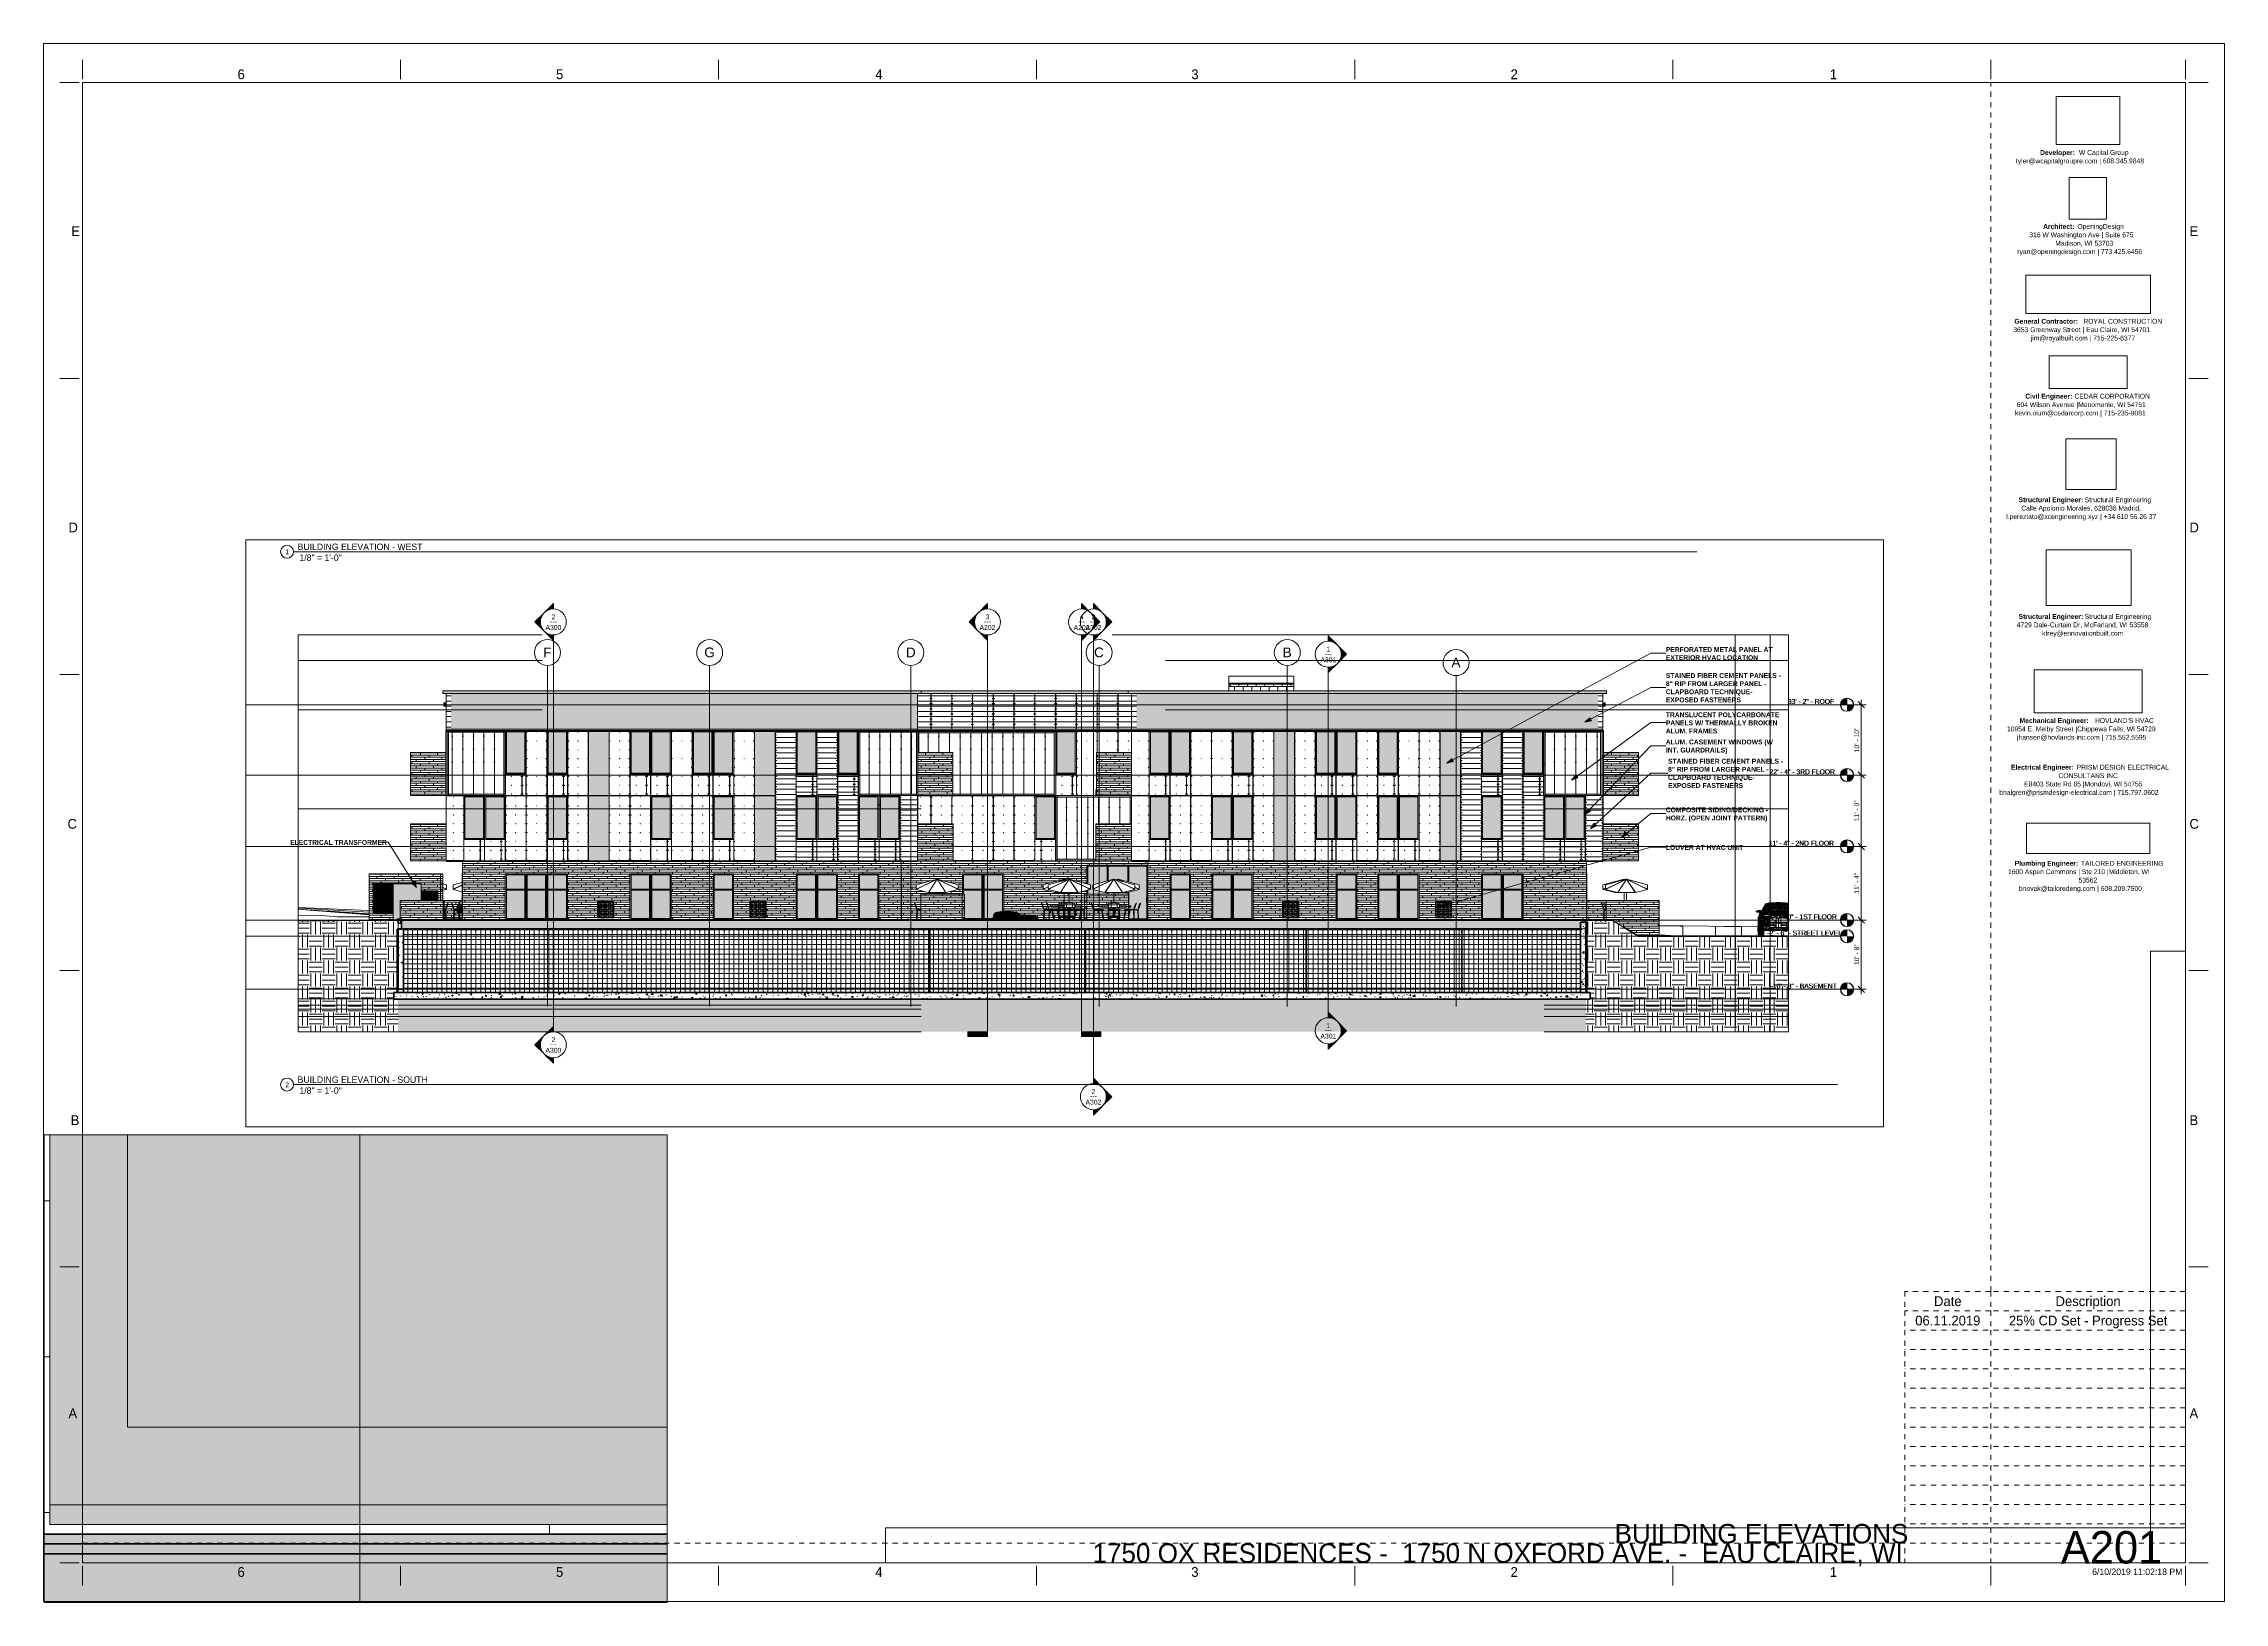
# Paper-space layout 'Layout1' of a CAD drawing. Header units: inches. Extents: x 0 to 42, y 0 to 30.
# The model-space entities are those that its viewports show. They can reach past a viewport. Long polylines and large blocks are cut down to what shows.
import ezdxf

# ---------------------------------------------------------------- set-up
doc = ezdxf.new("R2010")
doc.units = ezdxf.units.IN
doc.header["$MEASUREMENT"] = 0
for name, pattern in [('Aligning Line 1_8_', [0.25, 0.125, -0.125]), ('Dot 1_32_', [0.03125, 0, -0.03125]), ('Grid Line 1_2_', [0.875, 0.5, -0.125, 0.125, -0.125])]:
    doc.linetypes.add(name, pattern=pattern)
for name, color, linetype, lineweight in [('0-2', 9, 'Continuous', 5), ('0-4', 165, 'Continuous', 5), ('0-5', 10, 'Continuous', 5), ('0-6', 253, 'Continuous', 13), ('0-7', 7, 'Continuous', 9), ('A-ANNO-DIMS', 211, 'Continuous', 9), ('A-ANNO-DIMS-96', 211, 'Continuous', 9), ('A-CLNG', 13, 'Continuous', 13), ('A-CLNG-1', 13, 'Continuous', 5), ('A-DETL', 90, 'Dot 1_32_', 13), ('A-DOOR', 31, 'Continuous', 13), ('A-DOOR-1', 31, 'Continuous', 9), ('A-FLOR', 192, 'Continuous', 13), ('A-FLOR-4', 192, 'Continuous', 5), ('A-FLOR-5', 50, 'Continuous', 13), ('A-FLOR-6', 133, 'Continuous', 50), ('A-FLOR-LEVL', 51, 'Continuous', 9), ('A-FLOR-LEVL-1', 51, 'Grid Line 1_2_', 9), ('A-FLOR-LEVL-2', 254, 'Continuous', 9), ('A-FLOR-LEVL-3', 147, 'Continuous', 9), ('A-FLOR-PATT-2', 213, 'Continuous', 9), ('A-GENM', 5, 'Continuous', 9), ('A-GENM-1', 133, 'Continuous', 50), ('A-GENM-2', 250, 'Continuous', 50), ('A-GLAZ', 151, 'Continuous', 13), ('A-GLAZ-1', 251, 'Continuous', 9), ('A-GLAZ-CURT', 52, 'Continuous', 9), ('A-GLAZ-CWMG', 51, 'Continuous', 9), ('A-ROOF', 132, 'Continuous', 13), ('A-ROOF-PATT-1', 251, 'Continuous', 9), ('A-WALL', 113, 'Continuous', 13), ('A-WALL-1', 50, 'Continuous', 13), ('A-WALL-2', 113, 'Continuous', 5), ('A-WALL-3', 253, 'Continuous', 13), ('A-WALL-PATT-1', 251, 'Continuous', 9), ('A-WALL-PATT-2', 254, 'Continuous', 9), ('A-WALL-PATT-3', 111, 'Continuous', 9), ('C-PRKG-1', 55, 'Continuous', 9), ('C-PRKG-2', 7, 'Continuous', 9), ('C-TOPO', 7, 'Continuous', 9), ('C-TOPO-1', 250, 'Continuous', 50), ('E-ELEC-EQPM', 71, 'Continuous', 9), ('E-ELEC-EQPM-1', 251, 'Continuous', 9), ('E-ELEC-FIXT', 91, 'Continuous', 9), ('G-ANNO-SCHD', 231, 'Continuous', 9), ('G-ANNO-SYMB', 111, 'Aligning Line 1_8_', 9), ('G-ANNO-SYMB-1', 254, 'Aligning Line 1_8_', 9), ('G-ANNO-SYMB-2', 147, 'Aligning Line 1_8_', 9), ('G-ANNO-SYMB-3', 111, 'Continuous', 9), ('G-ANNO-TEXT', 231, 'Continuous', 9), ('G-ANNO-TTLB', 6, 'Continuous', 9), ('G-ANNO-TTLB-MEDM', 33, 'Continuous', 20), ('G-IMPT', 8, 'Continuous', 9), ('L-SITE', 91, 'Continuous', 9), ('Q-SPCQ', 91, 'Continuous', 9), ('S-FNDN-2', 133, 'Continuous', 50), ('S-FNDN-3', 32, 'Continuous', 50), ('S-FNDN-4', 32, 'Continuous', 9), ('S-GRID-1', 1, 'Grid Line 1_2_', 9), ('S-GRID-IDEN', 1, 'Continuous', 9)]:
    doc.layers.add(name, color=color, linetype=linetype, lineweight=lineweight)
doc.layers.add('G-ANNO-NPLT', color=191, linetype='Continuous', plot=False)
doc.styles.add('Arial', font='arial.ttf', dxfattribs={"height": 9})
doc.styles.add('Arial_1', font='arial.ttf', dxfattribs={"height": 18})
doc.styles.add('Century Gothic', font='ufonts.com_century-gothic.ttf', dxfattribs={"height": 9})
doc.styles.add('Century Gothic_1', font='ufonts.com_century-gothic.ttf', dxfattribs={"height": 0.1875})
doc.styles.add('Century Gothic_2', font='ufonts.com_century-gothic.ttf', dxfattribs={"height": 0.09375})
doc.styles.add('Century Gothic_3', font='ufonts.com_century-gothic.ttf', dxfattribs={"height": 0.125})
doc.styles.add('Century Gothic_4', font='ufonts.com_century-gothic.ttf', dxfattribs={"height": 0.625})
doc.styles.add('Century Gothic_5', font='ufonts.com_century-gothic.ttf', dxfattribs={"height": 0.375})
doc.styles.add('Century Gothic_B', font='GOTHICB.TTF', dxfattribs={"height": 9})
doc.styles.add('Century Gothic_B_1', font='GOTHICB.TTF', dxfattribs={"height": 0.09375})
doc.dimstyles.new('OD__1_8__Tol__', dxfattribs={"dimscale": 12, "dimtxt": 9.397514, "dimasz": 1, "dimexe": 0.75, "dimexo": 0.5, "dimgap": 0.125, "dimtad": 1, "dimdec": 3, "dimrnd": 0.125, "dimzin": 3, "dimdsep": 46, "dimlunit": 4, "dimtxsty": 'Century Gothic', "dimblk1": 'OBLIQUE', "dimblk2": 'OBLIQUE', "dimsah": 1, "dimcen": 0.09, "dimdle": 0.75, "dimazin": 0, "dimtfac": 1, "dimtdec": 4, "dimtix": 1, "dimtmove": 0, "dimatfit": 3, "dimfxl": 1, "dimtvp": 1, "dimtfill": 1, "dimfrac": 2, "dimtolj": 1, "dimtzin": 0, "dimarcsym": 2})
picture_1 = doc.add_image_def('image1.jpg', size_in_pixel=(785, 514))
picture_2 = doc.add_image_def('image2.png', size_in_pixel=(300, 300))
picture_3 = doc.add_image_def('image3.jpg', size_in_pixel=(336, 83))
picture_4 = doc.add_image_def('image4.jpg', size_in_pixel=(278, 110))
picture_5 = doc.add_image_def('image5.jpg', size_in_pixel=(302, 126))
picture_6 = doc.add_image_def('image6.jpg', size_in_pixel=(261, 80))
picture_7 = doc.add_image_def('image7.jpg', size_in_pixel=(344, 261))
picture_8 = doc.add_image_def('image8.jpg', size_in_pixel=(547, 610))
picture_9 = doc.add_image_def('image9.jpg', size_in_pixel=(95, 1663))
picture_10 = doc.add_image_def('image10.jpg', size_in_pixel=(3536, 95))
pattern_1 = [(0, (0, 0), (24, 24), [24, -24]), (0, (0, 9), (24, 24), [24, -24]), (0, (0, 18), (24, 24), [24, -24]), (90, (3, 21), (-24, 24), [24, -24]), (90, (12, 21), (-24, 24), [24, -24]), (90, (21, 21), (-24, 24), [24, -24])]
pattern_2 = [(0, (11430.989, -128), (0, 8), []), (90, (11430.989, -128), (-8, 8), [8, -8])]
pattern_3 = [(0, (1151.51, 140.604), (-38.4, 76.8), [0.392, -38.007]), (0, (1151.51, 140.996), (-38.4, 76.8), [0.392, -38.007]), (0, (1151.51, 150.204), (-38.4, 76.8), [0.392, -38.007]), (0, (1151.51, 150.596), (-38.4, 76.8), [0.392, -38.007]), (0, (1151.51, 159.804), (-38.4, 76.8), [0.392, -38.007]), (0, (1151.51, 160.196), (-38.4, 76.8), [0.392, -38.007]), (0, (1151.51, 169.404), (-38.4, 76.8), [0.392, -38.007]), (0, (1151.51, 169.796), (-38.4, 76.8), [0.392, -38.007]), (0, (1151.51, 179.004), (-38.4, 76.8), [0.392, -38.007]), (0, (1151.51, 179.396), (-38.4, 76.8), [0.392, -38.007]), (0, (1151.51, 188.604), (-38.4, 76.8), [0.392, -38.007]), (0, (1151.51, 188.996), (-38.4, 76.8), [0.392, -38.007]), (0, (1151.51, 198.204), (-38.4, 76.8), [0.392, -38.007]), (0, (1151.51, 198.596), (-38.4, 76.8), [0.392, -38.007]), (0, (1151.51, 207.804), (-38.4, 76.8), [0.392, -38.007]), (0, (1151.51, 208.196), (-38.4, 76.8), [0.392, -38.007]), (0, (1186.41, 140.604), (-38.4, 76.8), [0.392, -38.007]), (0, (1186.41, 140.996), (-38.4, 76.8), [0.392, -38.007]), (0, (1186.41, 150.204), (-38.4, 76.8), [0.392, -38.007]), (0, (1186.41, 150.596), (-38.4, 76.8), [0.392, -38.007]), (0, (1186.41, 159.804), (-38.4, 76.8), [0.392, -38.007]), (0, (1186.41, 160.196), (-38.4, 76.8), [0.392, -38.007]), (0, (1186.41, 169.404), (-38.4, 76.8), [0.392, -38.007]), (0, (1186.41, 169.796), (-38.4, 76.8), [0.392, -38.007]), (0, (1186.41, 179.004), (-38.4, 76.8), [0.392, -38.007]), (0, (1186.41, 179.396), (-38.4, 76.8), [0.392, -38.007]), (0, (1186.41, 188.604), (-38.4, 76.8), [0.392, -38.007]), (0, (1186.41, 188.996), (-38.4, 76.8), [0.392, -38.007]), (0, (1186.41, 198.204), (-38.4, 76.8), [0.392, -38.007]), (0, (1186.41, 198.596), (-38.4, 76.8), [0.392, -38.007]), (0, (1186.41, 207.804), (-38.4, 76.8), [0.392, -38.007]), (0, (1186.41, 208.196), (-38.4, 76.8), [0.392, -38.007]), (90, (1149.768, 136), (-38.4, 2e-15), [76.8, 0, 0, 0]), (90, (1150.143, 136), (-38.4, 2e-15), [76.8, 0, 0, 0]), (90, (1151.51, 140.604), (-38.4, 2e-15), [0.392, -76.407]), (90, (1151.51, 150.204), (-38.4, 2e-15), [0.392, -76.407]), (90, (1151.51, 159.804), (-38.4, 2e-15), [0.392, -76.407]), (90, (1151.51, 169.404), (-38.4, 2e-15), [0.392, -76.407]), (90, (1151.51, 179.004), (-38.4, 2e-15), [0.392, -76.407]), (90, (1151.51, 188.604), (-38.4, 2e-15), [0.392, -76.407]), (90, (1151.51, 198.204), (-38.4, 2e-15), [0.392, -76.407]), (90, (1151.51, 207.804), (-38.4, 2e-15), [0.392, -76.407]), (90, (1151.9, 140.604), (-38.4, 2e-15), [0.392, -76.407]), (90, (1151.9, 150.204), (-38.4, 2e-15), [0.392, -76.407]), (90, (1151.9, 159.804), (-38.4, 2e-15), [0.392, -76.407]), (90, (1151.9, 169.404), (-38.4, 2e-15), [0.392, -76.407]), (90, (1151.9, 179.004), (-38.4, 2e-15), [0.392, -76.407]), (90, (1151.9, 188.604), (-38.4, 2e-15), [0.392, -76.407]), (90, (1151.9, 198.204), (-38.4, 2e-15), [0.392, -76.407]), (90, (1151.9, 207.804), (-38.4, 2e-15), [0.392, -76.407]), (90, (1186.41, 140.604), (-38.4, 2e-15), [0.392, -76.407]), (90, (1186.41, 150.204), (-38.4, 2e-15), [0.392, -76.407]), (90, (1186.41, 159.804), (-38.4, 2e-15), [0.392, -76.407]), (90, (1186.41, 169.404), (-38.4, 2e-15), [0.392, -76.407]), (90, (1186.41, 179.004), (-38.4, 2e-15), [0.392, -76.407]), (90, (1186.41, 188.604), (-38.4, 2e-15), [0.392, -76.407]), (90, (1186.41, 198.204), (-38.4, 2e-15), [0.392, -76.407]), (90, (1186.41, 207.804), (-38.4, 2e-15), [0.392, -76.407]), (90, (1186.8, 140.604), (-38.4, 2e-15), [0.392, -76.407]), (90, (1186.8, 150.204), (-38.4, 2e-15), [0.392, -76.407]), (90, (1186.8, 159.804), (-38.4, 2e-15), [0.392, -76.407]), (90, (1186.8, 169.404), (-38.4, 2e-15), [0.392, -76.407]), (90, (1186.8, 179.004), (-38.4, 2e-15), [0.392, -76.407]), (90, (1186.8, 188.604), (-38.4, 2e-15), [0.392, -76.407]), (90, (1186.8, 198.204), (-38.4, 2e-15), [0.392, -76.407]), (90, (1186.8, 207.804), (-38.4, 2e-15), [0.392, -76.407]), (180, (1188.17, 136), (-38.4, 76.8), [38.025, -0.375]), (180, (1188.17, 145.6), (-38.4, 76.8), [38.025, -0.375]), (180, (1188.17, 155.2), (-38.4, 76.8), [38.025, -0.375]), (180, (1188.17, 164.8), (-38.4, 76.8), [38.025, -0.375]), (180, (1188.17, 174.4), (-38.4, 76.8), [38.025, -0.375]), (180, (1188.17, 184), (-38.4, 76.8), [38.025, -0.375]), (180, (1188.17, 193.6), (-38.4, 76.8), [38.025, -0.375]), (180, (1188.17, 203.2), (-38.4, 76.8), [38.025, -0.375])]
pattern_4 = [(0, (1151.51, 112.3), (-38.4, 120.375), [0.392, -38.007]), (0, (1151.51, 112.7), (-38.4, 120.375), [0.392, -38.007]), (0, (1151.51, 128.66), (-38.4, 120.375), [0.392, -38.007]), (0, (1151.51, 129.05), (-38.4, 120.375), [0.392, -38.007]), (0, (1151.51, 145.02), (-38.4, 120.375), [0.392, -38.007]), (0, (1151.51, 145.41), (-38.4, 120.375), [0.392, -38.007]), (0, (1151.51, 161.38), (-38.4, 120.375), [0.392, -38.007]), (0, (1151.51, 161.77), (-38.4, 120.375), [0.392, -38.007]), (0, (1151.51, 177.73), (-38.4, 120.375), [0.392, -38.007]), (0, (1151.51, 178.12), (-38.4, 120.375), [0.392, -38.007]), (0, (1151.51, 194.09), (-38.4, 120.375), [0.392, -38.007]), (0, (1151.51, 194.48), (-38.4, 120.375), [0.392, -38.007]), (0, (1151.51, 210.45), (-38.4, 120.375), [0.392, -38.007]), (0, (1151.51, 210.84), (-38.4, 120.375), [0.392, -38.007]), (0, (1151.51, 226.8), (-38.4, 120.375), [0.392, -38.007]), (0, (1151.51, 227.2), (-38.4, 120.375), [0.392, -38.007]), (0, (1168.96, 112.3), (-38.4, 120.375), [0.392, -38.007]), (0, (1168.96, 112.7), (-38.4, 120.375), [0.392, -38.007]), (0, (1168.96, 128.66), (-38.4, 120.375), [0.392, -38.007]), (0, (1168.96, 129.05), (-38.4, 120.375), [0.392, -38.007]), (0, (1168.96, 145.02), (-38.4, 120.375), [0.392, -38.007]), (0, (1168.96, 145.41), (-38.4, 120.375), [0.392, -38.007]), (0, (1168.96, 161.38), (-38.4, 120.375), [0.392, -38.007]), (0, (1168.96, 161.77), (-38.4, 120.375), [0.392, -38.007]), (0, (1168.96, 177.73), (-38.4, 120.375), [0.392, -38.007]), (0, (1168.96, 178.12), (-38.4, 120.375), [0.392, -38.007]), (0, (1168.96, 194.09), (-38.4, 120.375), [0.392, -38.007]), (0, (1168.96, 194.48), (-38.4, 120.375), [0.392, -38.007]), (0, (1168.96, 210.45), (-38.4, 120.375), [0.392, -38.007]), (0, (1168.96, 210.84), (-38.4, 120.375), [0.392, -38.007]), (0, (1168.96, 226.8), (-38.4, 120.375), [0.392, -38.007]), (0, (1168.96, 227.2), (-38.4, 120.375), [0.392, -38.007]), (0, (1186.41, 112.3), (-38.4, 120.375), [0.392, -38.007]), (0, (1186.41, 112.7), (-38.4, 120.375), [0.392, -38.007]), (0, (1186.41, 128.66), (-38.4, 120.375), [0.392, -38.007]), (0, (1186.41, 129.05), (-38.4, 120.375), [0.392, -38.007]), (0, (1186.41, 145.02), (-38.4, 120.375), [0.392, -38.007]), (0, (1186.41, 145.41), (-38.4, 120.375), [0.392, -38.007]), (0, (1186.41, 161.38), (-38.4, 120.375), [0.392, -38.007]), (0, (1186.41, 161.77), (-38.4, 120.375), [0.392, -38.007]), (0, (1186.41, 177.73), (-38.4, 120.375), [0.392, -38.007]), (0, (1186.41, 178.12), (-38.4, 120.375), [0.392, -38.007]), (0, (1186.41, 194.09), (-38.4, 120.375), [0.392, -38.007]), (0, (1186.41, 194.48), (-38.4, 120.375), [0.392, -38.007]), (0, (1186.41, 210.45), (-38.4, 120.375), [0.392, -38.007]), (0, (1186.41, 210.84), (-38.4, 120.375), [0.392, -38.007]), (0, (1186.41, 226.8), (-38.4, 120.375), [0.392, -38.007]), (0, (1186.41, 227.2), (-38.4, 120.375), [0.392, -38.007]), (90, (1149.768, 109.75), (-38.4, 2e-15), [120, -0.375]), (90, (1150.143, 109.75), (-38.4, 2e-15), [120, -0.375]), (90, (1151.51, 112.304), (-38.4, 2e-15), [0.392, -119.982]), (90, (1151.51, 128.66), (-38.4, 2e-15), [0.392, -119.982]), (90, (1151.51, 145.018), (-38.4, 2e-15), [0.392, -119.982]), (90, (1151.51, 161.375), (-38.4, 2e-15), [0.392, -119.982]), (90, (1151.51, 177.732), (-38.4, 2e-15), [0.392, -119.982]), (90, (1151.51, 194.09), (-38.4, 2e-15), [0.392, -119.982]), (90, (1151.51, 210.447), (-38.4, 2e-15), [0.392, -119.982]), (90, (1151.51, 226.804), (-38.4, 2e-15), [0.392, -119.982]), (90, (1151.9, 112.304), (-38.4, 2e-15), [0.392, -119.982]), (90, (1151.9, 128.66), (-38.4, 2e-15), [0.392, -119.982]), (90, (1151.9, 145.018), (-38.4, 2e-15), [0.392, -119.982]), (90, (1151.9, 161.375), (-38.4, 2e-15), [0.392, -119.982]), (90, (1151.9, 177.732), (-38.4, 2e-15), [0.392, -119.982]), (90, (1151.9, 194.09), (-38.4, 2e-15), [0.392, -119.982]), (90, (1151.9, 210.447), (-38.4, 2e-15), [0.392, -119.982]), (90, (1151.9, 226.804), (-38.4, 2e-15), [0.392, -119.982]), (90, (1168.96, 112.304), (-38.4, 2e-15), [0.392, -119.982]), (90, (1168.96, 128.66), (-38.4, 2e-15), [0.392, -119.982]), (90, (1168.96, 145.018), (-38.4, 2e-15), [0.392, -119.982]), (90, (1168.96, 161.375), (-38.4, 2e-15), [0.392, -119.982]), (90, (1168.96, 177.732), (-38.4, 2e-15), [0.392, -119.982]), (90, (1168.96, 194.09), (-38.4, 2e-15), [0.392, -119.982]), (90, (1168.96, 210.447), (-38.4, 2e-15), [0.392, -119.982]), (90, (1168.96, 226.804), (-38.4, 2e-15), [0.392, -119.982]), (90, (1169.35, 112.304), (-38.4, 2e-15), [0.392, -119.982]), (90, (1169.35, 128.66), (-38.4, 2e-15), [0.392, -119.982]), (90, (1169.35, 145.018), (-38.4, 2e-15), [0.392, -119.982]), (90, (1169.35, 161.375), (-38.4, 2e-15), [0.392, -119.982]), (90, (1169.35, 177.732), (-38.4, 2e-15), [0.392, -119.982]), (90, (1169.35, 194.09), (-38.4, 2e-15), [0.392, -119.982]), (90, (1169.35, 210.447), (-38.4, 2e-15), [0.392, -119.982]), (90, (1169.35, 226.804), (-38.4, 2e-15), [0.392, -119.982]), (90, (1186.41, 112.304), (-38.4, 2e-15), [0.392, -119.982]), (90, (1186.41, 128.66), (-38.4, 2e-15), [0.392, -119.982]), (90, (1186.41, 145.018), (-38.4, 2e-15), [0.392, -119.982]), (90, (1186.41, 161.375), (-38.4, 2e-15), [0.392, -119.982]), (90, (1186.41, 177.732), (-38.4, 2e-15), [0.392, -119.982]), (90, (1186.41, 194.09), (-38.4, 2e-15), [0.392, -119.982]), (90, (1186.41, 210.447), (-38.4, 2e-15), [0.392, -119.982]), (90, (1186.41, 226.804), (-38.4, 2e-15), [0.392, -119.982]), (90, (1186.8, 112.304), (-38.4, 2e-15), [0.392, -119.982]), (90, (1186.8, 128.66), (-38.4, 2e-15), [0.392, -119.982]), (90, (1186.8, 145.018), (-38.4, 2e-15), [0.392, -119.982]), (90, (1186.8, 161.375), (-38.4, 2e-15), [0.392, -119.982]), (90, (1186.8, 177.732), (-38.4, 2e-15), [0.392, -119.982]), (90, (1186.8, 194.09), (-38.4, 2e-15), [0.392, -119.982]), (90, (1186.8, 210.447), (-38.4, 2e-15), [0.392, -119.982]), (90, (1186.8, 226.804), (-38.4, 2e-15), [0.392, -119.982]), (180, (1188.17, 109.38), (-38.4, 120.375), [38.025, -0.375]), (180, (1188.17, 109.75), (-38.4, 120.375), [38.025, -0.375])]
pattern_5 = [(0, (-115.69, 112.3), (-38.4, 120.375), [0.392, -38.007]), (0, (-115.69, 112.7), (-38.4, 120.375), [0.392, -38.007]), (0, (-115.69, 128.66), (-38.4, 120.375), [0.392, -38.007]), (0, (-115.69, 129.05), (-38.4, 120.375), [0.392, -38.007]), (0, (-115.69, 145.02), (-38.4, 120.375), [0.392, -38.007]), (0, (-115.69, 145.41), (-38.4, 120.375), [0.392, -38.007]), (0, (-115.69, 161.38), (-38.4, 120.375), [0.392, -38.007]), (0, (-115.69, 161.77), (-38.4, 120.375), [0.392, -38.007]), (0, (-115.69, 177.73), (-38.4, 120.375), [0.392, -38.007]), (0, (-115.69, 178.12), (-38.4, 120.375), [0.392, -38.007]), (0, (-115.69, 194.09), (-38.4, 120.375), [0.392, -38.007]), (0, (-115.69, 194.48), (-38.4, 120.375), [0.392, -38.007]), (0, (-115.69, 210.45), (-38.4, 120.375), [0.392, -38.007]), (0, (-115.69, 210.84), (-38.4, 120.375), [0.392, -38.007]), (0, (-115.69, 226.8), (-38.4, 120.375), [0.392, -38.007]), (0, (-115.69, 227.2), (-38.4, 120.375), [0.392, -38.007]), (0, (-98.24, 112.3), (-38.4, 120.375), [0.392, -38.007]), (0, (-98.24, 112.7), (-38.4, 120.375), [0.392, -38.007]), (0, (-98.24, 128.66), (-38.4, 120.375), [0.392, -38.007]), (0, (-98.24, 129.05), (-38.4, 120.375), [0.392, -38.007]), (0, (-98.24, 145.02), (-38.4, 120.375), [0.392, -38.007]), (0, (-98.24, 145.41), (-38.4, 120.375), [0.392, -38.007]), (0, (-98.24, 161.38), (-38.4, 120.375), [0.392, -38.007]), (0, (-98.24, 161.77), (-38.4, 120.375), [0.392, -38.007]), (0, (-98.24, 177.73), (-38.4, 120.375), [0.392, -38.007]), (0, (-98.24, 178.12), (-38.4, 120.375), [0.392, -38.007]), (0, (-98.24, 194.09), (-38.4, 120.375), [0.392, -38.007]), (0, (-98.24, 194.48), (-38.4, 120.375), [0.392, -38.007]), (0, (-98.24, 210.45), (-38.4, 120.375), [0.392, -38.007]), (0, (-98.24, 210.84), (-38.4, 120.375), [0.392, -38.007]), (0, (-98.24, 226.8), (-38.4, 120.375), [0.392, -38.007]), (0, (-98.24, 227.2), (-38.4, 120.375), [0.392, -38.007]), (0, (-80.79, 112.3), (-38.4, 120.375), [0.392, -38.007]), (0, (-80.79, 112.7), (-38.4, 120.375), [0.392, -38.007]), (0, (-80.79, 128.66), (-38.4, 120.375), [0.392, -38.007]), (0, (-80.79, 129.05), (-38.4, 120.375), [0.392, -38.007]), (0, (-80.79, 145.02), (-38.4, 120.375), [0.392, -38.007]), (0, (-80.79, 145.41), (-38.4, 120.375), [0.392, -38.007]), (0, (-80.79, 161.38), (-38.4, 120.375), [0.392, -38.007]), (0, (-80.79, 161.77), (-38.4, 120.375), [0.392, -38.007]), (0, (-80.79, 177.73), (-38.4, 120.375), [0.392, -38.007]), (0, (-80.79, 178.12), (-38.4, 120.375), [0.392, -38.007]), (0, (-80.79, 194.09), (-38.4, 120.375), [0.392, -38.007]), (0, (-80.79, 194.48), (-38.4, 120.375), [0.392, -38.007]), (0, (-80.79, 210.45), (-38.4, 120.375), [0.392, -38.007]), (0, (-80.79, 210.84), (-38.4, 120.375), [0.392, -38.007]), (0, (-80.79, 226.8), (-38.4, 120.375), [0.392, -38.007]), (0, (-80.79, 227.2), (-38.4, 120.375), [0.392, -38.007]), (90, (-117.432, 109.75), (-38.4, 2e-15), [120, -0.375]), (90, (-117.057, 109.75), (-38.4, 2e-15), [120, -0.375]), (90, (-115.69, 112.304), (-38.4, 2e-15), [0.392, -119.982]), (90, (-115.69, 128.66), (-38.4, 2e-15), [0.392, -119.982]), (90, (-115.69, 145.018), (-38.4, 2e-15), [0.392, -119.982]), (90, (-115.69, 161.375), (-38.4, 2e-15), [0.392, -119.982]), (90, (-115.69, 177.732), (-38.4, 2e-15), [0.392, -119.982]), (90, (-115.69, 194.09), (-38.4, 2e-15), [0.392, -119.982]), (90, (-115.69, 210.447), (-38.4, 2e-15), [0.392, -119.982]), (90, (-115.69, 226.804), (-38.4, 2e-15), [0.392, -119.982]), (90, (-115.3, 112.304), (-38.4, 2e-15), [0.392, -119.982]), (90, (-115.3, 128.66), (-38.4, 2e-15), [0.392, -119.982]), (90, (-115.3, 145.018), (-38.4, 2e-15), [0.392, -119.982]), (90, (-115.3, 161.375), (-38.4, 2e-15), [0.392, -119.982]), (90, (-115.3, 177.732), (-38.4, 2e-15), [0.392, -119.982]), (90, (-115.3, 194.09), (-38.4, 2e-15), [0.392, -119.982]), (90, (-115.3, 210.447), (-38.4, 2e-15), [0.392, -119.982]), (90, (-115.3, 226.804), (-38.4, 2e-15), [0.392, -119.982]), (90, (-98.24, 112.304), (-38.4, 2e-15), [0.392, -119.982]), (90, (-98.24, 128.66), (-38.4, 2e-15), [0.392, -119.982]), (90, (-98.24, 145.018), (-38.4, 2e-15), [0.392, -119.982]), (90, (-98.24, 161.375), (-38.4, 2e-15), [0.392, -119.982]), (90, (-98.24, 177.732), (-38.4, 2e-15), [0.392, -119.982]), (90, (-98.24, 194.09), (-38.4, 2e-15), [0.392, -119.982]), (90, (-98.24, 210.447), (-38.4, 2e-15), [0.392, -119.982]), (90, (-98.24, 226.804), (-38.4, 2e-15), [0.392, -119.982]), (90, (-97.85, 112.304), (-38.4, 2e-15), [0.392, -119.982]), (90, (-97.85, 128.66), (-38.4, 2e-15), [0.392, -119.982]), (90, (-97.85, 145.018), (-38.4, 2e-15), [0.392, -119.982]), (90, (-97.85, 161.375), (-38.4, 2e-15), [0.392, -119.982]), (90, (-97.85, 177.732), (-38.4, 2e-15), [0.392, -119.982]), (90, (-97.85, 194.09), (-38.4, 2e-15), [0.392, -119.982]), (90, (-97.85, 210.447), (-38.4, 2e-15), [0.392, -119.982]), (90, (-97.85, 226.804), (-38.4, 2e-15), [0.392, -119.982]), (90, (-80.79, 112.304), (-38.4, 2e-15), [0.392, -119.982]), (90, (-80.79, 128.66), (-38.4, 2e-15), [0.392, -119.982]), (90, (-80.79, 145.018), (-38.4, 2e-15), [0.392, -119.982]), (90, (-80.79, 161.375), (-38.4, 2e-15), [0.392, -119.982]), (90, (-80.79, 177.732), (-38.4, 2e-15), [0.392, -119.982]), (90, (-80.79, 194.09), (-38.4, 2e-15), [0.392, -119.982]), (90, (-80.79, 210.447), (-38.4, 2e-15), [0.392, -119.982]), (90, (-80.79, 226.804), (-38.4, 2e-15), [0.392, -119.982]), (90, (-80.4, 112.304), (-38.4, 2e-15), [0.392, -119.982]), (90, (-80.4, 128.66), (-38.4, 2e-15), [0.392, -119.982]), (90, (-80.4, 145.018), (-38.4, 2e-15), [0.392, -119.982]), (90, (-80.4, 161.375), (-38.4, 2e-15), [0.392, -119.982]), (90, (-80.4, 177.732), (-38.4, 2e-15), [0.392, -119.982]), (90, (-80.4, 194.09), (-38.4, 2e-15), [0.392, -119.982]), (90, (-80.4, 210.447), (-38.4, 2e-15), [0.392, -119.982]), (90, (-80.4, 226.804), (-38.4, 2e-15), [0.392, -119.982]), (180, (-79.03, 109.38), (-38.4, 120.375), [38.025, -0.375]), (180, (-79.03, 109.75), (-38.4, 120.375), [38.025, -0.375])]
pattern_6 = [(0, (-115.69, 140.604), (-38.4, 76.8), [0.392, -38.007]), (0, (-115.69, 140.996), (-38.4, 76.8), [0.392, -38.007]), (0, (-115.69, 150.204), (-38.4, 76.8), [0.392, -38.007]), (0, (-115.69, 150.596), (-38.4, 76.8), [0.392, -38.007]), (0, (-115.69, 159.804), (-38.4, 76.8), [0.392, -38.007]), (0, (-115.69, 160.196), (-38.4, 76.8), [0.392, -38.007]), (0, (-115.69, 169.404), (-38.4, 76.8), [0.392, -38.007]), (0, (-115.69, 169.796), (-38.4, 76.8), [0.392, -38.007]), (0, (-115.69, 179.004), (-38.4, 76.8), [0.392, -38.007]), (0, (-115.69, 179.396), (-38.4, 76.8), [0.392, -38.007]), (0, (-115.69, 188.604), (-38.4, 76.8), [0.392, -38.007]), (0, (-115.69, 188.996), (-38.4, 76.8), [0.392, -38.007]), (0, (-115.69, 198.204), (-38.4, 76.8), [0.392, -38.007]), (0, (-115.69, 198.596), (-38.4, 76.8), [0.392, -38.007]), (0, (-115.69, 207.804), (-38.4, 76.8), [0.392, -38.007]), (0, (-115.69, 208.196), (-38.4, 76.8), [0.392, -38.007]), (0, (-80.79, 140.604), (-38.4, 76.8), [0.392, -38.007]), (0, (-80.79, 140.996), (-38.4, 76.8), [0.392, -38.007]), (0, (-80.79, 150.204), (-38.4, 76.8), [0.392, -38.007]), (0, (-80.79, 150.596), (-38.4, 76.8), [0.392, -38.007]), (0, (-80.79, 159.804), (-38.4, 76.8), [0.392, -38.007]), (0, (-80.79, 160.196), (-38.4, 76.8), [0.392, -38.007]), (0, (-80.79, 169.404), (-38.4, 76.8), [0.392, -38.007]), (0, (-80.79, 169.796), (-38.4, 76.8), [0.392, -38.007]), (0, (-80.79, 179.004), (-38.4, 76.8), [0.392, -38.007]), (0, (-80.79, 179.396), (-38.4, 76.8), [0.392, -38.007]), (0, (-80.79, 188.604), (-38.4, 76.8), [0.392, -38.007]), (0, (-80.79, 188.996), (-38.4, 76.8), [0.392, -38.007]), (0, (-80.79, 198.204), (-38.4, 76.8), [0.392, -38.007]), (0, (-80.79, 198.596), (-38.4, 76.8), [0.392, -38.007]), (0, (-80.79, 207.804), (-38.4, 76.8), [0.392, -38.007]), (0, (-80.79, 208.196), (-38.4, 76.8), [0.392, -38.007]), (90, (-117.432, 136), (-38.4, 2e-15), [76.8, 0, 0, 0]), (90, (-117.057, 136), (-38.4, 2e-15), [76.8, 0, 0, 0]), (90, (-115.69, 140.604), (-38.4, 2e-15), [0.392, -76.407]), (90, (-115.69, 150.204), (-38.4, 2e-15), [0.392, -76.407]), (90, (-115.69, 159.804), (-38.4, 2e-15), [0.392, -76.407]), (90, (-115.69, 169.404), (-38.4, 2e-15), [0.392, -76.407]), (90, (-115.69, 179.004), (-38.4, 2e-15), [0.392, -76.407]), (90, (-115.69, 188.604), (-38.4, 2e-15), [0.392, -76.407]), (90, (-115.69, 198.204), (-38.4, 2e-15), [0.392, -76.407]), (90, (-115.69, 207.804), (-38.4, 2e-15), [0.392, -76.407]), (90, (-115.3, 140.604), (-38.4, 2e-15), [0.392, -76.407]), (90, (-115.3, 150.204), (-38.4, 2e-15), [0.392, -76.407]), (90, (-115.3, 159.804), (-38.4, 2e-15), [0.392, -76.407]), (90, (-115.3, 169.404), (-38.4, 2e-15), [0.392, -76.407]), (90, (-115.3, 179.004), (-38.4, 2e-15), [0.392, -76.407]), (90, (-115.3, 188.604), (-38.4, 2e-15), [0.392, -76.407]), (90, (-115.3, 198.204), (-38.4, 2e-15), [0.392, -76.407]), (90, (-115.3, 207.804), (-38.4, 2e-15), [0.392, -76.407]), (90, (-80.79, 140.604), (-38.4, 2e-15), [0.392, -76.407]), (90, (-80.79, 150.204), (-38.4, 2e-15), [0.392, -76.407]), (90, (-80.79, 159.804), (-38.4, 2e-15), [0.392, -76.407]), (90, (-80.79, 169.404), (-38.4, 2e-15), [0.392, -76.407]), (90, (-80.79, 179.004), (-38.4, 2e-15), [0.392, -76.407]), (90, (-80.79, 188.604), (-38.4, 2e-15), [0.392, -76.407]), (90, (-80.79, 198.204), (-38.4, 2e-15), [0.392, -76.407]), (90, (-80.79, 207.804), (-38.4, 2e-15), [0.392, -76.407]), (90, (-80.4, 140.604), (-38.4, 2e-15), [0.392, -76.407]), (90, (-80.4, 150.204), (-38.4, 2e-15), [0.392, -76.407]), (90, (-80.4, 159.804), (-38.4, 2e-15), [0.392, -76.407]), (90, (-80.4, 169.404), (-38.4, 2e-15), [0.392, -76.407]), (90, (-80.4, 179.004), (-38.4, 2e-15), [0.392, -76.407]), (90, (-80.4, 188.604), (-38.4, 2e-15), [0.392, -76.407]), (90, (-80.4, 198.204), (-38.4, 2e-15), [0.392, -76.407]), (90, (-80.4, 207.804), (-38.4, 2e-15), [0.392, -76.407]), (180, (-79.03, 136), (-38.4, 76.8), [38.025, -0.375]), (180, (-79.03, 145.6), (-38.4, 76.8), [38.025, -0.375]), (180, (-79.03, 155.2), (-38.4, 76.8), [38.025, -0.375]), (180, (-79.03, 164.8), (-38.4, 76.8), [38.025, -0.375]), (180, (-79.03, 174.4), (-38.4, 76.8), [38.025, -0.375]), (180, (-79.03, 184), (-38.4, 76.8), [38.025, -0.375]), (180, (-79.03, 193.6), (-38.4, 76.8), [38.025, -0.375]), (180, (-79.03, 203.2), (-38.4, 76.8), [38.025, -0.375])]
pattern_7 = [(0, (1245.955, 0.8), (0, 4), []), (90, (1245.955, 0.8), (-8, 8), [4, -28]), (90, (1261.955, 4.8), (-8, 8), [4, -28])]
pattern_8 = [(0, (-960.232, 0.8), (0, 4), []), (90, (-960.232, 0.8), (-8, 8), [4, -28]), (90, (-944.232, 4.8), (-8, 8), [4, -28])]
pattern_9 = [(0, (306.968, 0.8), (0, 4), []), (90, (306.968, 0.8), (-8, 8), [4, -28]), (90, (322.968, 4.8), (-8, 8), [4, -28])]
pattern_10 = [(0, (-1077.245, 0.8), (0, 4), []), (90, (-1077.245, 0.8), (-8, 8), [4, -28]), (90, (-1061.245, 4.8), (-8, 8), [4, -28])]
pattern_11 = [(50, (-10974.634, 0), (27.5427, -2.40992), [2.88, -31.68]), (355, (-10974.634, 0), (-5.327844, 28.884266), [2.304, -25.344]), (100.451, (-10972.34, -0.2), (22.215316, 26.47393), [2.448, -26.924]), (46.184, (-10974.634, 7.68), (40.98187, -6.35642), [4.32, -47.52]), (96.636, (-10971.22, 7.15), (35.89075, 37.40619), [3.671, -40.386]), (351.184, (-10974.634, 7.68), (35.89097, 37.40622), [3.456, -38.016]), (21, (-10970.794, 5.76), (22.921036, -15.46073), [2.88, -31.68]), (326, (-10970.794, 5.76), (9.34353, 27.84574), [2.304, -25.344]), (71.451, (-10968.884, 4.472), (32.26477, 12.38442), [2.448, -26.924]), (37.5, (-10974.634, 0), (0.466855, 12.782707), [1.267, -23.77, 1.267, -24.461, -25.44]), (37.5, (-10974.634, 0), (0.466855, 12.782707), [-50.765, 1.267, -24.173]), (7.5, (-10974.634, 0), (10.10159, 15.14509), [1.267, -13.402, 1.267, -23.194, -9.696]), (7.5, (-10974.634, 0), (10.10159, 15.14509), [-39.13, 1.267, -8.429]), (327.5, (-10983.197, 0), (20.499161, -0.86578), [1.267, -8.333, 1.267, -28.685, -39.744]), (327.5, (-10983.197, 0), (20.499161, -0.86578), [-39.552, 1.267, -38.477]), (317.5, (-10987.037, 0), (22.39478, 3.844288), [1.267, -11.213, 1.267, -18.624, -28.224]), (317.5, (-10987.037, 0), (22.39478, 3.844288), [-32.371, 1.267, -26.957])]
pattern_12 = [(0, (-10974.634, 0), (0, 9), []), (90, (-10974.634, 0), (-9, 6e-16), [])]
pattern_13 = [(0, (-1002.67, 0.8), (0, 4), []), (90, (-1002.67, 0.8), (-8, 8), [4, -28]), (90, (-986.67, 4.8), (-8, 8), [4, -28])]

# ---------------------------------------------------------------- blocks, each defined once
blk = doc.blocks.new('OD Title Block - 30x42 - CDs - one-598439-BUILDING ELEVATIONS')
at = {"layer": 'G-ANNO-TTLB'}
for p, q in [((-0.01, 30.014), (41.99, 30.014)), ((-0.01, 0.014), (-0.01, 30.014)), ((41.99, 0.014), (41.99, 30.014)), ((-0.01, 0.014), (41.99, 0.014))]:
    blk.add_line(p, q, dxfattribs=at)
at = {"layer": 'G-ANNO-TTLB', "linetype": 'Dot 1_32_', "lineweight": 13}
for p, q in [((37.49, 5.989), (37.49, 29.264)), ((0.74, 1.137), (35.905, 1.137))]:
    blk.add_line(p, q, dxfattribs=at)
at = {"layer": 'G-ANNO-TTLB-MEDM'}
for p, q in [((0.74, 29.326), (0.74, 29.701)), ((6.865, 29.326), (6.865, 29.701)), ((12.99, 29.326), (12.99, 29.701)), ((19.115, 29.326), (19.115, 29.701)), ((25.24, 29.326), (25.24, 29.701)), ((31.365, 29.326), (31.365, 29.701)), ((37.49, 29.326), (37.49, 29.701)), ((41.24, 29.326), (41.24, 29.701)), ((0.677, 29.264), (0.302, 29.264)), ((0.74, 29.264), (41.24, 29.264)), ((0.74, 29.264), (0.74, 0.764)), ((41.24, 29.264), (41.24, 0.764)), ((41.302, 29.264), (41.677, 29.264)), ((0.677, 23.564), (0.302, 23.564)), ((41.302, 23.564), (41.677, 23.564)), ((0.677, 17.864), (0.302, 17.864)), ((41.302, 17.864), (41.677, 17.864)), ((0.677, 12.164), (0.302, 12.164)), ((41.302, 12.164), (41.677, 12.164)), ((0.677, 6.464), (0.302, 6.464)), ((41.302, 6.464), (41.677, 6.464)), ((0.677, 0.764), (0.302, 0.764)), ((0.74, 0.764), (41.24, 0.764)), ((0.74, 0.701), (0.74, 0.326)), ((6.865, 0.701), (6.865, 0.326)), ((12.99, 0.701), (12.99, 0.326)), ((19.115, 0.701), (19.115, 0.326)), ((25.24, 0.701), (25.24, 0.326)), ((31.365, 0.701), (31.365, 0.326)), ((37.49, 0.701), (37.49, 0.326)), ((41.24, 0.701), (41.24, 0.326)), ((41.302, 0.764), (41.677, 0.764))]:
    blk.add_line(p, q, dxfattribs=at)
at = {"layer": 'G-ANNO-TTLB', "attachment_point": 1}
for s, insert, char_height, width, style in [('6', (3.725, 29.517), 0.188, 0.17675, 'Century Gothic_1'), ('5', (9.858, 29.517), 0.188, 0.17675, 'Century Gothic_1'), ('4', (16.007, 29.517), 0.188, 0.17675, 'Century Gothic_1'), ('3', (22.094, 29.517), 0.188, 0.17675, 'Century Gothic_1'), ('2', (28.242, 29.517), 0.188, 0.17675, 'Century Gothic_1'), ('1', (34.391, 29.517), 0.188, 0.17675, 'Century Gothic_1'), ('tyler@wcapitalgroupre.com | 608.345.9848', (37.974, 27.802), 0.09375, 3.36141, 'Century Gothic_2'), ('Developer: ', (38.44, 27.964), 0.09375, 0.90584, 'Century Gothic_B_1'), ('W Capital Group', (39.188, 27.964), 0.09375, 1.32878, 'Century Gothic_2'), ('E', (0.523, 26.497), 0.188, 0.17044, 'Century Gothic_1'), ('Architect: ', (38.499, 26.54), 0.09375, 0.80169, 'Century Gothic_B_1'), ('OpeningDesign', (39.16, 26.54), 0.09375, 1.212, 'Century Gothic_2'), ('E', (41.317, 26.497), 0.188, 0.17044, 'Century Gothic_1'), ('ryan@openingdesign.com | 773.425.6456', (38.002, 26.056), 0.09375, 3.21937, 'Century Gothic_2'), ('316 W Washington Ave | Suite 675', (38.233, 26.379), 0.09375, 2.65756, 'Century Gothic_2'), ('Madison, WI 53703', (38.733, 26.217), 0.09375, 1.44556, 'Century Gothic_2'), ('3653 Greenway Street | Eau Claire, WI 54701', (37.925, 24.552), 0.09375, 3.4845, 'Century Gothic_2'), ('General Contractor: ', (37.946, 24.714), 0.09375, 1.60969, 'Century Gothic_B_1'), ('jim@royalbuilt.com | 715-225-6377', (38.263, 24.391), 0.09375, 2.66387, 'Century Gothic_2'), ('ROYAL CONSTRUCTION', (39.274, 24.714), 0.09375, 1.82116, 'Century Gothic_2'), ('604 Wilson Avenue |Menomonie, WI 54751', (37.99, 23.109), 0.09375, 3.32669, 'Century Gothic_2'), ('Civil Engineer: ', (38.154, 23.271), 0.09375, 1.14888, 'Century Gothic_B_1'), ('CEDAR CORPORATION', (39.102, 23.271), 0.09375, 1.78012, 'Century Gothic_2'), ('kevin.oium@cedarcorp.com | 715-235-9081', (37.956, 22.948), 0.09375, 3.40559, 'Century Gothic_2'), ('Structural Engineer: ', (38.026, 21.277), 0.09375, 1.54341, 'Century Gothic_B_1'), ('Calle Apolonio Morales, 628036 Madrid, ', (38.078, 21.116), 0.09375, 3.15309, 'Century Gothic_2'), ('Structural Engineering', (39.3, 21.277), 0.09375, 1.69175, 'Century Gothic_2'), ('D', (0.468, 20.791), 0.188, 0.23672, 'Century Gothic_1'), ('l.pereztato@xcengineering.xyz | +34 610 56 26 37', (37.787, 20.954), 0.09375, 3.81591, 'Century Gothic_2'), ('D', (41.317, 20.791), 0.188, 0.23672, 'Century Gothic_1'), ('Structural Engineer: ', (38.026, 19.03), 0.09375, 1.54341, 'Century Gothic_B_1'), ('Structural Engineering', (39.3, 19.03), 0.09375, 1.69175, 'Century Gothic_2'), ('4729 Dale-Curtain Dr, McFarland, WI 53558', (37.992, 18.869), 0.09375, 3.32037, 'Century Gothic_2'), ('kfrey@ennovationbuilt.com', (38.479, 18.707), 0.09375, 2.13994, 'Century Gothic_2'), ('10954 E. Melby Street |Chippewa Falls, WI 54729', (37.803, 16.865), 0.09375, 3.77487, 'Century Gothic_2'), ('Mechanical Engineer: ', (38.045, 17.026), 0.09375, 1.76119, 'Century Gothic_B_1'), ("HOVLAND'S HVAC", (39.498, 17.026), 0.09375, 1.42663, 'Century Gothic_2'), ('jhansen@hovlands-inc.com | 715.552.5595', (37.996, 16.704), 0.09375, 3.31091, 'Century Gothic_2'), ('Electrical Engineer: ', (37.88, 16.127), 0.09375, 1.53394, 'Century Gothic_B_1'), ('CONSULTANS INC', (38.794, 15.965), 0.09375, 1.37613, 'Century Gothic_2'), ('PRISM DESIGN ELECTRICAL ', (39.146, 16.127), 0.09375, 2.09891, 'Century Gothic_2'), ('bhalgren@prismdesign-electrical.com | 715.797.0602', (37.656, 15.642), 0.09375, 4.13469, 'Century Gothic_2'), ('E8403 State Rd 85 |Mondovi, WI 54755', (38.133, 15.804), 0.09375, 2.9795, 'Century Gothic_2'), ('C', (0.45, 15.084), 0.188, 0.25881, 'Century Gothic_1'), ('C', (41.317, 15.084), 0.188, 0.25881, 'Century Gothic_1'), ('Plumbing Engineer: ', (37.951, 14.277), 0.09375, 1.54656, 'Century Gothic_B_1'), ('1600 Aspen Commons | Ste 210 |Middleton, WI ', (37.823, 14.116), 0.09375, 3.77172, 'Century Gothic_2'), ('53562', (39.18, 13.954), 0.0937, 0.44188, 'Century Gothic_2'), ('TAILORED ENGINEERING', (39.227, 14.277), 0.09375, 1.87166, 'Century Gothic_2'), ('bnovak@tailoredeng.com | 608.209.7500', (38.034, 13.793), 0.09375, 3.21622, 'Century Gothic_2'), ('B', (0.512, 9.378), 0.188, 0.18306, 'Century Gothic_1'), ('B', (41.317, 9.378), 0.188, 0.18306, 'Century Gothic_1'), ('A', (0.468, 3.734), 0.188, 0.23672, 'Century Gothic_1'), ('A', (41.317, 3.734), 0.188, 0.23672, 'Century Gothic_1'), ('6', (3.724, 0.679), 0.188, 0.17675, 'Century Gothic_1'), ('5', (9.858, 0.679), 0.188, 0.17675, 'Century Gothic_1'), ('4', (16.007, 0.679), 0.188, 0.17675, 'Century Gothic_1'), ('3', (22.093, 0.679), 0.188, 0.17675, 'Century Gothic_1'), ('2', (28.242, 0.679), 0.188, 0.17675, 'Century Gothic_1'), ('1', (34.39, 0.679), 0.188, 0.17675, 'Century Gothic_1')]:
    blk.add_mtext(s, dxfattribs=dict(at, insert=insert, char_height=char_height, width=width, style=style))
at = {"layer": 'G-ANNO-TTLB'}
image = blk.add_image(picture_7, insert=(38.752, 28.068), size_in_units=(1.226, 0.93), dxfattribs=at)
image.dxf.flags = 7
image = blk.add_image(picture_8, insert=(38.999, 26.632), size_in_units=(0.719, 0.802), rotation=0, dxfattribs=at)
image.dxf.flags = 7
image = blk.add_image(picture_6, insert=(38.163, 24.818), size_in_units=(2.404, 0.737), dxfattribs=at)
image.dxf.flags = 7
image = blk.add_image(picture_5, insert=(38.612, 23.375), size_in_units=(1.506, 0.628), dxfattribs=at)
image.dxf.flags = 7
image = blk.add_image(picture_2, insert=(38.938, 21.431), size_in_units=(0.97, 0.97), dxfattribs=at)
image.dxf.flags = 7
image = blk.add_image(picture_1, insert=(38.558, 19.194), size_in_units=(1.638, 1.072), dxfattribs=at)
image.dxf.flags = 7
image = blk.add_image(picture_4, insert=(38.326, 17.131), size_in_units=(2.077, 0.822), dxfattribs=at)
image.dxf.flags = 7
image = blk.add_image(picture_3, insert=(38.179, 14.417), size_in_units=(2.372, 0.586), dxfattribs=at)
image.dxf.flags = 7
image = blk.add_image(picture_9, insert=(40.567, 0.764), size_in_units=(0.673, 11.775), dxfattribs=at)
image.dxf.flags = 7
image = blk.add_image(picture_10, insert=(16.203, 0.764), size_in_units=(25.037, 0.673), dxfattribs=at)
image.dxf.flags = 7
blk = doc.blocks.new('Viewport - All On-568496-BUILDING ELEVATIONS')
at = {"layer": 'G-ANNO-TTLB'}
for start, end in [(360, 180), (180, 360)]:
    blk.add_arc((-0.125, 0), 0.125, start, end, dxfattribs=at)
blk = doc.blocks.new('Parking_Stall_Multiple - STANDARD-1627286-BUILDING ELEVATION - SOUTH')
at = {"layer": 'A-GENM-1'}
for p, q in [((11364.064, -127.75), (11361.064, -127.75)), ((11361.064, -127.75), (11361.064, -128)), ((11361.064, -128), (11364.064, -128)), ((11364.064, -128), (11364.064, -127.75))]:
    blk.add_line(p, q, dxfattribs=at)
blk = doc.blocks.new('Parking_Stall_Multiple - STANDARD-1626801-BUILDING ELEVATION - SOUTH')
at = {"layer": 'A-GENM-1'}
for p, q in [((12057.064, -127.75), (12054.064, -127.75)), ((12054.064, -127.75), (12054.064, -128)), ((12054.064, -128), (12057.064, -128)), ((12057.064, -128), (12057.064, -127.75))]:
    blk.add_line(p, q, dxfattribs=at)
blk = doc.blocks.new('Parking_Stall_Multiple - STANDARD-1653989-BUILDING ELEVATION - SOUTH')
at = {"layer": 'A-GENM-1'}
for p, q in [((10668.064, -127.75), (10665.064, -127.75)), ((10665.064, -127.75), (10665.064, -128)), ((10665.064, -128), (10668.064, -128)), ((10668.064, -128), (10668.064, -127.75))]:
    blk.add_line(p, q, dxfattribs=at)
blk = doc.blocks.new('Parking_Stall_Multiple - STANDARD-1653908-BUILDING ELEVATION - SOUTH')
at = {"layer": 'A-GENM-1'}
for p, q in [((11361.064, -127.75), (11358.064, -127.75)), ((11358.064, -127.75), (11358.064, -128)), ((11358.064, -128), (11361.064, -128)), ((11361.064, -128), (11361.064, -127.75))]:
    blk.add_line(p, q, dxfattribs=at)
blk = doc.blocks.new('Level - Level Head - Circle-V69-BUILDING ELEVATION - SOUTH')
at = {"layer": 'A-FLOR-LEVL'}
h = blk.add_hatch(color=256, dxfattribs=at)
edge = h.paths.add_edge_path(flags=0)
edge.add_line((12570.481, 0), (12558.481, 0))
edge.add_arc((12570.481, 0), 12, 90, 180, ccw=False)
edge.add_line((12570.481, 12), (12570.481, 0))
h = blk.add_hatch(color=256, dxfattribs=at)
edge = h.paths.add_edge_path(flags=0)
edge.add_line((12570.481, -12), (12570.481, 0))
edge.add_line((12570.481, 0), (12582.481, 0))
edge.add_arc((12570.481, 0), 12, 270, 360, ccw=False)
at = {"layer": 'A-FLOR-LEVL-2'}
blk.add_circle((12570.481, 0), 12, dxfattribs=at)
blk = doc.blocks.new('CTR - 2nd Phase_rvt-2-BUILDING ELEVATION - SOUTH')
at = {"layer": 'A-FLOR-5'}
blk.add_hatch(color=256, dxfattribs=at).paths.add_polyline_path([(9897.389, -16), (12077.189, -16), (12085.739, -4), (12088.589, -4), (12088.589, 0), (9897.389, 0), (9897.449, -0.25), (9897.389, -0.25), (9897.389, -11.675)], flags=0)
at = {"layer": 'A-FLOR-PATT-2'}
h = blk.add_hatch(dxfattribs=at)
h.set_pattern_fill('FP_44', color=256, style=0, pattern_type=2)
h.set_pattern_definition(pattern_1)
h.paths.add_polyline_path([(9891.189, -0.25), (9897.44, -0.214), (9897.389, 0), (12087.189, 0), (12087.189, 0.25), (9891.189, 0.25), (9891.189, -0.214)], flags=0)
at = {"layer": 'A-WALL-PATT-2'}
h = blk.add_hatch(dxfattribs=at)
h.set_pattern_fill('FP_43', color=256, style=0, pattern_type=2)
h.set_pattern_definition([(50, (0, 0), (27.5427, -2.40992), [2.88, -31.68]), (355, (0, 0), (-5.327844, 28.884266), [2.304, -25.344]), (100.451, (2.295, -0.2), (22.215316, 26.47393), [2.448, -26.924]), (46.184, (0, 7.68), (40.98187, -6.35642), [4.32, -47.52]), (96.636, (3.415, 7.15), (35.89075, 37.40619), [3.671, -40.386]), (351.184, (0, 7.68), (35.89097, 37.40622), [3.456, -38.016]), (21, (3.84, 5.76), (22.921036, -15.46073), [2.88, -31.68]), (326, (3.84, 5.76), (9.34353, 27.84574), [2.304, -25.344]), (71.451, (5.75, 4.472), (32.26477, 12.38442), [2.448, -26.924]), (37.5, (0, 0), (0.466855, 12.782707), [1.267, -23.77, 1.267, -24.461, -25.44]), (37.5, (0, 0), (0.466855, 12.782707), [-50.765, 1.267, -24.173]), (7.5, (0, 0), (10.10159, 15.14509), [1.267, -13.402, 1.267, -23.194, -9.696]), (7.5, (0, 0), (10.10159, 15.14509), [-39.13, 1.267, -8.429]), (327.5, (-8.563, 0), (20.499161, -0.86578), [1.267, -8.333, 1.267, -28.685, -39.744]), (327.5, (-8.563, 0), (20.499161, -0.86578), [-39.552, 1.267, -38.477]), (317.5, (-12.403, 0), (22.39478, 3.844288), [1.267, -11.213, 1.267, -18.624, -28.224]), (317.5, (-12.403, 0), (22.39478, 3.844288), [-32.371, 1.267, -26.957])])
h.paths.add_polyline_path([(9899.986, -17), (9901.189, -17), (9901.189, -16), (9891.189, -16), (9891.189, -17), (9897.423, -17)], flags=0)
at = {"layer": 'A-FLOR-6'}
for p, q in [((12087.189, 0.25), (9891.189, 0.25)), ((9891.189, 0.25), (9891.189, -0.25)), ((12088.589, 0), (9897.389, 0)), ((9897.389, 0), (9897.389, -16)), ((12087.189, -0.25), (12087.189, 0.25)), ((12088.589, -16), (12088.589, 0)), ((9891.189, -0.25), (12087.189, -0.25)), ((9901.189, -16), (12077.189, -16)), ((12087.189, -16), (12088.589, -16))]:
    blk.add_line(p, q, dxfattribs=at)
at = {"layer": 'A-FLOR-LEVL-1'}
for p, q in [((9609.49, 398), (12558.481, 398)), ((9609.49, 268), (12558.481, 268)), ((9609.49, 136), (12558.481, 136)), ((9609.49, 0), (12558.481, 0)), ((9609.49, -30), (12558.481, -30)), ((9609.49, -128), (12558.481, -128))]:
    blk.add_line(p, q, dxfattribs=at)
at = {"layer": 'A-WALL-3'}
for p, q in [((9901.189, -16), (9897.389, -16)), ((12087.189, -16), (12077.189, -16))]:
    blk.add_line(p, q, dxfattribs=at)
at = {"layer": 'G-ANNO-SYMB-1'}
for p, q in [((12461.78, 526.953), (9706.236, 526.953)), ((12461.78, 388.592), (9706.236, 388.592)), ((9706.236, -164.417), (12461.78, -164.417))]:
    blk.add_line(p, q, dxfattribs=at)
at = {"layer": 'S-FNDN-2'}
for p, q in [((9897.389, -16), (9891.189, -16)), ((9891.189, -16), (9891.189, -128)), ((9901.189, -128), (9901.189, -16)), ((12077.189, -16), (12077.189, -128)), ((12087.189, -128), (12087.189, -16)), ((9891.189, -128), (9901.189, -128)), ((12077.189, -128), (12087.189, -128))]:
    blk.add_line(p, q, dxfattribs=at)
at = {"layer": '0-2'}
for p in [(0, 398), (0, 268), (0, 136), (0, 0), (0, -30), (0, -128)]:
    blk.add_blockref('Level - Level Head - Circle-V69-BUILDING ELEVATION - SOUTH', p, dxfattribs=at)
at = {"layer": '0-6'}
for name in ['Parking_Stall_Multiple - STANDARD-1653989-BUILDING ELEVATION - SOUTH', 'Parking_Stall_Multiple - STANDARD-1653908-BUILDING ELEVATION - SOUTH', 'Parking_Stall_Multiple - STANDARD-1627286-BUILDING ELEVATION - SOUTH', 'Parking_Stall_Multiple - STANDARD-1626801-BUILDING ELEVATION - SOUTH']:
    blk.add_blockref(name, (0, 0), dxfattribs=at)
at = {"layer": 'A-FLOR-LEVL', "char_height": 9, "attachment_point": 1, "style": 'Century Gothic'}
for s, insert, width in [('33\' - 2" - ROOF', (12461.109, 408.551), 104.232), ('22\' - 4" - 3RD FLOOR', (12427.358, 278.551), 145.137), ('11\' - 4" - 2ND FLOOR', (12425.619, 146.551), 147.258), ('0\' - 0" - 1ST FLOOR', (12439.868, 10.551), 129.987), ('-2\' - 6" - STREET LEVEL', (12423.125, -19.449), 150.288), ('-10\' - 8" - BASEMENT', (12429.361, -117.449), 142.713)]:
    blk.add_mtext(s, dxfattribs=dict(at, insert=insert, width=width))
blk = doc.blocks.new('Parking_Stall_Multiple2 - street parking-1355854-BUILDING ELEVATION - SOUTH')
at = {"layer": 'C-PRKG-1'}
blk.add_hatch(color=256, dxfattribs=at).paths.add_polyline_path([(12418.725, -29.969), (12461.78, -29.969), (12461.78, -29.719), (12383.536, -29.719), (12383.536, -29.969), (12415.97, -29.969)], flags=0)
at = {"layer": 'C-PRKG-2'}
for p, q in [((12383.536, -29.719), (12461.78, -29.719)), ((12383.536, -29.719), (12383.536, -29.969)), ((12461.78, -29.969), (12383.536, -29.969))]:
    blk.add_line(p, q, dxfattribs=at)
blk = doc.blocks.new('Land_Rover_Evoque_-_SUV_Car_Vehicle_Automobile_13067 - Land Rover EVOQUE_dwg-1230547-BUILDING ELEVATION - SOUTH')
at = {"layer": 'A-GENM'}
for p, q in [((12410.001, 14.539), (12409.807, 14.411)), ((12405.9, -13.478), (12405.608, -12.868)), ((12435.087, -17.669), (12435.128, -17.718)), ((12435.28, -17.669), (12435.29, -17.736)), ((12435.401, -17.67), (12435.459, -17.754)), ((12435.518, -17.67), (12435.523, -17.761)), ((12435.687, -17.67), (12435.754, -17.786)), ((12435.773, -17.67), (12435.761, -17.786)), ((12436.036, -17.795), (12435.847, -17.796)), ((12435.976, -17.67), (12436.036, -17.795)), ((12436.965, -17.67), (12436.036, -17.795)), ((12439.438, -17.809), (12436.036, -17.795)), ((12439.438, -17.809), (12436.783, -18.34)), ((12439.438, -17.809), (12439.434, -18.503)), ((12439.984, -17.898), (12439.434, -18.503)), ((12439.504, -17.671), (12439.438, -17.809)), ((12439.984, -17.898), (12439.438, -17.809)), ((12439.866, -17.671), (12439.984, -17.898)), ((12439.999, -17.697), (12439.984, -17.898)), ((12440.094, -17.736), (12439.984, -17.898)), ((12440.293, -18.133), (12439.984, -17.898)), ((12440.295, -17.819), (12440.293, -18.133)), ((12440.395, -17.86), (12440.293, -18.133)), ((12440.524, -17.913), (12440.293, -18.133)), ((12446.641, -17.909), (12446.71, -17.993)), ((12446.685, -17.891), (12446.71, -17.993)), ((12447.123, -17.833), (12446.71, -17.993)), ((12447.017, -17.755), (12447.123, -17.833)), ((12447.068, -17.734), (12447.123, -17.833)), ((12447.141, -17.704), (12447.123, -17.833)), ((12447.431, -17.803), (12447.123, -17.833)), ((12447.123, -17.833), (12447.432, -18.497)), ((12447.37, -17.673), (12447.431, -17.803)), ((12450.832, -17.784), (12447.431, -17.803)), ((12447.431, -17.803), (12447.432, -18.497)), ((12447.431, -17.803), (12450.141, -18.342)), ((12449.999, -17.673), (12450.832, -17.784)), ((12450.886, -17.674), (12450.832, -17.784)), ((12451.108, -17.786), (12450.832, -17.784)), ((12450.832, -17.784), (12450.833, -17.832)), ((12451.097, -17.674), (12451.108, -17.786)), ((12451.173, -17.674), (12451.108, -17.786)), ((12451.154, -17.798), (12451.108, -17.786)), ((12451.35, -17.674), (12451.344, -17.777)), ((12451.458, -17.674), (12451.39, -17.773)), ((12451.587, -17.674), (12451.574, -17.753)), ((12451.77, -17.674), (12451.716, -17.738)), ((12451.819, -17.674), (12451.802, -17.728)), ((12431.37, -18.374), (12430.828, -19.551)), ((12431.934, -18.435), (12430.828, -19.551)), ((12431.973, -18.439), (12431.67, -19.2)), ((12431.67, -19.2), (12431.973, -18.439)), ((12440.293, -18.133), (12439.434, -18.503)), ((12440.897, -18.374), (12440.293, -18.133)), ((12440.459, -18.488), (12440.293, -18.133)), ((12440.897, -18.374), (12440.459, -18.488)), ((12440.736, -18.001), (12440.897, -18.374)), ((12441.644, -18.374), (12440.897, -18.374)), ((12440.897, -18.374), (12441.296, -19.347)), ((12445.97, -18.372), (12445.052, -18.563)), ((12445.97, -18.372), (12445.517, -18.372)), ((12445.97, -18.372), (12445.566, -19.344)), ((12445.635, -18.335), (12445.97, -18.372)), ((12445.97, -18.372), (12446.71, -17.993)), ((12446.069, -18.145), (12445.97, -18.372)), ((12445.97, -18.372), (12446.407, -18.484)), ((12446.71, -17.993), (12446.407, -18.484)), ((12446.574, -17.937), (12446.71, -17.993)), ((12446.71, -17.993), (12447.432, -18.497)), ((12455.19, -19.184), (12454.905, -18.457)), ((12454.905, -18.457), (12455.19, -19.184)), ((12456.03, -19.534), (12454.962, -18.451)), ((12456.03, -19.534), (12455.511, -18.392)), ((12417.098, -19.286), (12416.652, -18.809)), ((12418.608, -19.299), (12417.564, -18.809)), ((12418.608, -19.299), (12418.199, -18.81)), ((12420.35, -19.338), (12419.178, -18.81)), ((12420.35, -19.338), (12420.019, -18.811)), ((12422.073, -19.337), (12420.964, -18.812)), ((12422.073, -19.337), (12421.801, -18.812)), ((12424.115, -19.338), (12422.847, -18.813)), ((12424.115, -19.338), (12424.024, -18.813)), ((12424.115, -19.338), (12424.928, -18.814)), ((12425.876, -19.361), (12425.987, -19.025)), ((12425.992, -19.468), (12426.096, -19.025)), ((12426.184, -19.025), (12425.992, -19.468)), ((12431.67, -19.2), (12433.69, -18.623)), ((12434.021, -19.261), (12434.34, -18.693)), ((12434.021, -19.261), (12434.643, -18.725)), ((12434.755, -18.737), (12434.528, -19.064)), ((12434.528, -19.064), (12435.272, -18.78)), ((12440.769, -19.064), (12436.596, -18.56)), ((12439.434, -18.503), (12436.689, -18.493)), ((12437.161, -18.95), (12436.729, -18.949)), ((12437.161, -18.95), (12443.047, -18.951)), ((12440.459, -18.488), (12439.434, -18.503)), ((12440.769, -19.064), (12439.434, -18.503)), ((12441.296, -19.347), (12440.459, -18.488)), ((12440.459, -18.488), (12440.769, -19.064)), ((12443.096, -18.971), (12441.296, -19.347)), ((12444.108, -18.951), (12449.828, -18.953)), ((12445.566, -19.344), (12446.407, -18.484)), ((12446.407, -18.484), (12446.093, -19.061)), ((12446.093, -19.061), (12447.432, -18.497)), ((12446.093, -19.061), (12450.286, -18.548)), ((12446.407, -18.484), (12447.432, -18.497)), ((12447.432, -18.497), (12450.196, -18.484)), ((12449.828, -18.953), (12450.258, -18.952)), ((12452.333, -19.052), (12451.652, -18.792)), ((12452.127, -18.753), (12452.333, -19.052)), ((12452.84, -19.248), (12452.252, -18.74)), ((12452.54, -18.709), (12452.84, -19.248)), ((12453.254, -18.633), (12455.19, -19.184)), ((12460.69, -19.035), (12460.865, -19.445)), ((12460.865, -19.445), (12460.751, -19.035)), ((12460.981, -19.337), (12460.882, -19.035)), ((12417.098, -19.286), (12416.034, -19.252)), ((12417.46, -19.494), (12416.034, -19.279)), ((12417.46, -19.494), (12416.034, -19.413)), ((12418.608, -19.299), (12417.098, -19.286)), ((12417.46, -19.494), (12417.098, -19.286)), ((12418.608, -19.299), (12417.46, -19.494)), ((12418.911, -19.56), (12417.46, -19.494)), ((12420.35, -19.338), (12418.608, -19.299)), ((12418.608, -19.299), (12418.911, -19.56)), ((12420.35, -19.338), (12418.911, -19.56)), ((12418.911, -19.56), (12420.613, -19.604)), ((12420.35, -19.338), (12422.073, -19.337)), ((12421.639, -19.601), (12420.35, -19.338)), ((12420.35, -19.338), (12420.613, -19.604)), ((12421.639, -19.601), (12422.073, -19.337)), ((12424.107, -19.339), (12421.639, -19.601)), ((12425.733, -19.48), (12421.639, -19.601)), ((12424.107, -19.338), (12422.073, -19.337)), ((12425.733, -19.48), (12424.115, -19.338)), ((12425.876, -19.361), (12424.115, -19.338)), ((12425.733, -19.48), (12425.876, -19.361)), ((12425.992, -19.468), (12425.733, -19.48)), ((12425.925, -19.811), (12425.733, -19.48)), ((12425.805, -19.467), (12425.746, -19.469)), ((12425.805, -19.467), (12425.755, -19.461)), ((12425.805, -19.467), (12425.807, -19.418)), ((12425.993, -19.466), (12425.805, -19.467)), ((12425.857, -19.474), (12425.805, -19.467)), ((12425.925, -19.811), (12425.992, -19.468)), ((12426.598, -19.481), (12425.992, -19.468)), ((12430.828, -19.551), (12430.632, -19.417)), ((12430.828, -19.551), (12430.632, -19.549)), ((12431.67, -19.2), (12430.791, -19.884)), ((12430.791, -19.884), (12431.613, -19.449)), ((12430.828, -19.551), (12430.791, -19.884)), ((12430.828, -19.551), (12431.67, -19.2)), ((12431.683, -19.441), (12430.861, -19.875)), ((12431.67, -19.2), (12431.614, -19.449)), ((12431.67, -19.2), (12431.614, -19.449)), ((12433.935, -19.493), (12431.666, -19.45)), ((12433.935, -19.493), (12431.67, -19.2)), ((12431.67, -19.2), (12434.021, -19.261)), ((12433.935, -19.493), (12434.528, -19.064)), ((12433.935, -19.493), (12434.021, -19.261)), ((12433.938, -19.485), (12434.003, -19.487)), ((12434.003, -19.487), (12433.943, -19.471)), ((12434.573, -19.189), (12434.003, -19.487)), ((12434.021, -19.261), (12434.528, -19.064)), ((12434.528, -19.064), (12434.507, -19.195)), ((12440.769, -19.064), (12434.528, -19.064)), ((12440.738, -19.193), (12434.528, -19.064)), ((12440.738, -19.193), (12434.561, -19.195)), ((12440.769, -19.064), (12440.738, -19.193)), ((12441.286, -19.527), (12440.738, -19.193)), ((12441.296, -19.347), (12440.769, -19.064)), ((12441.286, -19.527), (12440.769, -19.064)), ((12441.296, -19.347), (12441.286, -19.527)), ((12441.351, -19.526), (12441.286, -19.527)), ((12441.296, -19.347), (12445.566, -19.344)), ((12441.296, -19.347), (12445.56, -19.524)), ((12441.351, -19.526), (12445.625, -19.527)), ((12445.56, -19.524), (12446.093, -19.061)), ((12445.566, -19.344), (12445.56, -19.524)), ((12445.56, -19.519), (12445.625, -19.527)), ((12445.566, -19.344), (12446.093, -19.061)), ((12445.625, -19.527), (12446.174, -19.194)), ((12452.333, -19.052), (12446.093, -19.061)), ((12446.093, -19.061), (12446.109, -19.189)), ((12452.333, -19.052), (12446.109, -19.189)), ((12446.174, -19.194), (12452.403, -19.194)), ((12452.27, -19.182), (12452.355, -19.19)), ((12452.84, -19.248), (12452.333, -19.052)), ((12452.91, -19.48), (12452.333, -19.052)), ((12452.333, -19.052), (12452.34, -19.183)), ((12452.91, -19.48), (12452.361, -19.194)), ((12455.19, -19.184), (12452.84, -19.248)), ((12452.84, -19.248), (12452.91, -19.48)), ((12455.19, -19.184), (12452.91, -19.48)), ((12452.975, -19.492), (12455.296, -19.447)), ((12455.19, -19.184), (12455.23, -19.433)), ((12456.051, -19.867), (12455.19, -19.184)), ((12456.03, -19.534), (12455.19, -19.184)), ((12455.19, -19.184), (12455.23, -19.433)), ((12456.051, -19.867), (12455.258, -19.448)), ((12456.03, -19.534), (12456.392, -19.286)), ((12456.03, -19.534), (12456.392, -19.529)), ((12456.051, -19.867), (12456.03, -19.534)), ((12460.423, -19.455), (12460.865, -19.445)), ((12460.865, -19.445), (12461.108, -19.456)), ((12460.865, -19.445), (12460.914, -19.787)), ((12461.78, -19.325), (12460.981, -19.337)), ((12461.108, -19.456), (12460.981, -19.337)), ((12461.176, -19.476), (12460.984, -19.807)), ((12461.176, -19.476), (12461.086, -19.489)), ((12461.094, -19.475), (12461.176, -19.476)), ((12461.098, -19.468), (12461.176, -19.476)), ((12461.78, -19.397), (12461.108, -19.456)), ((12461.325, -19.459), (12461.176, -19.476)), ((12461.176, -19.476), (12461.78, -19.494)), ((12421.639, -19.601), (12420.613, -19.604)), ((12426.599, -19.731), (12425.925, -19.811)), ((12426.599, -19.823), (12425.925, -19.811)), ((12430.791, -19.884), (12430.633, -19.86)), ((12430.791, -19.884), (12430.633, -19.882)), ((12430.861, -19.875), (12430.792, -19.874)), ((12456.051, -19.867), (12456.393, -19.815)), ((12456.393, -19.878), (12456.119, -19.882)), ((12460.424, -19.729), (12460.914, -19.787)), ((12460.984, -19.807), (12460.424, -19.817))]:
    blk.add_line(p, q, dxfattribs=at)
blk = doc.blocks.new('Land_Rover_Evoque_-_SUV_Car_Vehicle_Automobile_13067 - Land_Rover_Evoque_-_SUV_Car_Vehicle_Automobile_13067-1230553-BUILDING ELEVATION - SOUTH')
blk.add_blockref('Land_Rover_Evoque_-_SUV_Car_Vehicle_Automobile_13067 - Land Rover EVOQUE_dwg-1230547-BUILDING ELEVATION - SOUTH', (0, 0))
blk = doc.blocks.new('Land_Rover_Evoque_-_SUV_Car_Vehicle_Automobile_13067 - Land Rover EVOQUE_dwg-V31-BUILDING ELEVATION - SOUTH')
at = {"layer": 'A-GENM'}
blk.add_hatch(color=256, dxfattribs=at).paths.add_polyline_path([(12414.924, -23.136), (12415.752, -21.116), (12415.949, -17.664), (12415.973, -14.54), (12415.85, -11.445), (12415.696, -9.678), (12414.877, -7.793), (12407, -7.882), (12406.122, -10.014), (12405.98, -13.466), (12405.964, -16.331), (12406.073, -19.685), (12406.19, -21.054), (12406.45, -21.703), (12407.048, -23.082), (12414.924, -23.136)], flags=0)
h = blk.add_hatch(color=256, dxfattribs=at)
h.paths.add_polyline_path([(12450.711, -18.858), (12452.022, -18.731), (12452.626, -18.215), (12451.974, -17.756), (12450.693, -17.86), (12450.076, -18.399), (12450.69, -18.842)], flags=0)
h.paths.add_polyline_path([(12436.2, -18.847), (12436.838, -18.388), (12436.198, -17.833), (12434.871, -17.775), (12434.261, -18.2), (12434.919, -18.755), (12435.935, -18.828)], flags=0)
for p, q in [((12435.281, 32.072), (12430.437, 31.842)), ((12435.281, 32.072), (12430.446, 31.806)), ((12435.289, 32.036), (12430.446, 31.806)), ((12435.289, 32.036), (12430.472, 31.77)), ((12430.472, 31.77), (12435.297, 31.962)), ((12430.519, 31.619), (12435.297, 31.962)), ((12439.637, 32.187), (12435.281, 32.072)), ((12435.289, 32.036), (12435.281, 32.072)), ((12439.637, 32.187), (12435.289, 32.036)), ((12439.64, 32.112), (12435.289, 32.036)), ((12435.289, 32.036), (12435.297, 31.962)), ((12439.64, 32.112), (12435.297, 31.962)), ((12439.643, 32.038), (12435.297, 31.962)), ((12435.305, 31.81), (12435.297, 31.962)), ((12435.305, 31.81), (12439.643, 32.038)), ((12443.442, 32.224), (12439.637, 32.187)), ((12439.64, 32.112), (12439.637, 32.187)), ((12443.442, 32.224), (12439.64, 32.112)), ((12443.44, 32.188), (12439.64, 32.112)), ((12439.64, 32.112), (12439.643, 32.038)), ((12443.44, 32.188), (12439.643, 32.038)), ((12443.438, 32.075), (12439.643, 32.038)), ((12439.646, 31.887), (12439.643, 32.038)), ((12439.646, 31.887), (12443.438, 32.075)), ((12443.436, 31.886), (12443.438, 32.075)), ((12443.44, 32.188), (12443.438, 32.075)), ((12447.227, 31.885), (12443.438, 32.075)), ((12447.233, 32.036), (12443.438, 32.075)), ((12443.442, 32.224), (12443.44, 32.188)), ((12447.241, 32.11), (12443.44, 32.188)), ((12443.44, 32.188), (12447.233, 32.036)), ((12447.248, 32.184), (12443.442, 32.224)), ((12447.241, 32.11), (12443.442, 32.224)), ((12447.227, 31.885), (12447.233, 32.036)), ((12447.241, 32.11), (12447.233, 32.036)), ((12451.569, 31.806), (12447.233, 32.036)), ((12447.233, 32.036), (12451.58, 31.958)), ((12447.248, 32.184), (12447.241, 32.11)), ((12451.592, 32.032), (12447.241, 32.11)), ((12447.241, 32.11), (12451.58, 31.958)), ((12451.604, 32.068), (12447.248, 32.184)), ((12447.248, 32.184), (12451.592, 32.032)), ((12451.569, 31.806), (12451.58, 31.958)), ((12451.592, 32.032), (12451.58, 31.958)), ((12456.357, 31.612), (12451.58, 31.958)), ((12451.58, 31.958), (12456.399, 31.764)), ((12451.604, 32.068), (12451.592, 32.032)), ((12451.592, 32.032), (12456.399, 31.764)), ((12451.592, 32.032), (12456.399, 31.801)), ((12451.604, 32.068), (12456.449, 31.835)), ((12451.604, 32.068), (12456.399, 31.802)), ((12426.521, 31.499), (12423.428, 31.153)), ((12423.428, 31.153), (12426.567, 31.463)), ((12426.494, 31.535), (12423.43, 31.19)), ((12426.521, 31.499), (12423.43, 31.19)), ((12426.567, 31.463), (12423.445, 31.117)), ((12425.849, 31.046), (12430.519, 31.619)), ((12426.494, 31.535), (12430.437, 31.842)), ((12426.521, 31.499), (12426.494, 31.535)), ((12426.521, 31.499), (12430.437, 31.842)), ((12426.521, 31.499), (12430.446, 31.806)), ((12426.521, 31.499), (12426.567, 31.463)), ((12426.567, 31.463), (12430.446, 31.806)), ((12426.567, 31.463), (12430.472, 31.77)), ((12426.567, 31.463), (12426.701, 31.35)), ((12426.701, 31.35), (12430.472, 31.77)), ((12426.701, 31.35), (12430.519, 31.619)), ((12430.519, 31.619), (12427.83, 31.161)), ((12430.519, 31.619), (12430.275, 31.238)), ((12430.275, 31.238), (12432.934, 31.392)), ((12430.446, 31.806), (12430.437, 31.842)), ((12430.472, 31.77), (12430.446, 31.806)), ((12430.519, 31.619), (12430.472, 31.77)), ((12430.519, 31.619), (12435.305, 31.81)), ((12430.519, 31.619), (12432.934, 31.392)), ((12432.934, 31.392), (12432.315, 31.01)), ((12432.934, 31.392), (12435.305, 31.81)), ((12432.934, 31.392), (12435.574, 31.43)), ((12432.934, 31.392), (12435.093, 31.086)), ((12435.574, 31.43), (12435.093, 31.086)), ((12435.305, 31.81), (12439.646, 31.887)), ((12435.305, 31.81), (12435.574, 31.43)), ((12435.305, 31.81), (12438.198, 31.468)), ((12435.574, 31.43), (12438.198, 31.468)), ((12438.198, 31.468), (12435.574, 31.43)), ((12435.574, 31.43), (12437.878, 31.123)), ((12438.198, 31.468), (12437.878, 31.123)), ((12438.198, 31.468), (12439.646, 31.887)), ((12438.198, 31.468), (12440.824, 31.505)), ((12440.824, 31.505), (12438.198, 31.468)), ((12438.198, 31.468), (12440.661, 31.162)), ((12439.646, 31.887), (12440.824, 31.505)), ((12439.646, 31.887), (12443.435, 31.543)), ((12439.646, 31.887), (12443.436, 31.886)), ((12440.824, 31.505), (12440.661, 31.162)), ((12440.824, 31.505), (12443.435, 31.543)), ((12443.435, 31.543), (12440.824, 31.505)), ((12440.824, 31.505), (12443.433, 31.161)), ((12443.435, 31.543), (12443.433, 31.161)), ((12446.046, 31.504), (12443.433, 31.161)), ((12443.435, 31.543), (12443.436, 31.886)), ((12443.435, 31.543), (12447.227, 31.885)), ((12443.435, 31.543), (12446.046, 31.504)), ((12446.046, 31.504), (12443.435, 31.543)), ((12443.436, 31.886), (12447.227, 31.885)), ((12447.227, 31.885), (12446.046, 31.504)), ((12446.046, 31.504), (12448.671, 31.465)), ((12446.046, 31.504), (12446.206, 31.16)), ((12448.671, 31.465), (12446.046, 31.504)), ((12448.671, 31.465), (12446.206, 31.16)), ((12447.227, 31.885), (12448.671, 31.465)), ((12447.227, 31.885), (12451.569, 31.806)), ((12448.671, 31.465), (12451.569, 31.806)), ((12448.671, 31.465), (12451.297, 31.425)), ((12448.671, 31.465), (12448.99, 31.121)), ((12451.297, 31.425), (12448.671, 31.465)), ((12451.297, 31.425), (12448.99, 31.121)), ((12451.569, 31.806), (12451.297, 31.425)), ((12451.297, 31.425), (12453.937, 31.386)), ((12451.297, 31.425), (12451.774, 31.081)), ((12451.569, 31.806), (12453.937, 31.386)), ((12451.569, 31.806), (12456.357, 31.612)), ((12453.937, 31.386), (12451.774, 31.081)), ((12453.937, 31.386), (12456.357, 31.612)), ((12453.937, 31.386), (12456.597, 31.231)), ((12453.937, 31.386), (12454.555, 31.003)), ((12456.357, 31.612), (12456.407, 31.764)), ((12456.357, 31.612), (12456.597, 31.231)), ((12456.357, 31.612), (12460.178, 31.341)), ((12456.357, 31.612), (12459.044, 31.153)), ((12456.357, 31.612), (12461.027, 31.036)), ((12456.407, 31.764), (12456.438, 31.799)), ((12456.407, 31.764), (12460.178, 31.341)), ((12456.407, 31.764), (12460.314, 31.455)), ((12456.438, 31.799), (12456.449, 31.835)), ((12456.438, 31.799), (12460.314, 31.455)), ((12456.438, 31.799), (12460.365, 31.491)), ((12456.449, 31.835), (12460.396, 31.526)), ((12456.449, 31.835), (12460.365, 31.491)), ((12460.178, 31.341), (12460.314, 31.455)), ((12460.314, 31.455), (12460.365, 31.491)), ((12460.314, 31.455), (12461.78, 31.292)), ((12460.314, 31.455), (12461.78, 31.31)), ((12460.365, 31.491), (12460.396, 31.526)), ((12460.365, 31.491), (12461.78, 31.332)), ((12460.365, 31.491), (12461.78, 31.348)), ((12460.396, 31.526), (12461.78, 31.37)), ((12423.43, 31.19), (12420.899, 30.689)), ((12423.43, 31.19), (12420.935, 30.692)), ((12423.428, 31.153), (12420.935, 30.692)), ((12423.428, 31.153), (12420.991, 30.694)), ((12423.445, 31.117), (12420.991, 30.694)), ((12423.445, 31.117), (12421.105, 30.658)), ((12423.521, 31.043), (12421.105, 30.658)), ((12423.521, 31.043), (12421.416, 30.584)), ((12423.829, 31.006), (12421.416, 30.584)), ((12423.829, 31.006), (12422.127, 30.509)), ((12424.466, 30.969), (12422.127, 30.509)), ((12425.849, 31.046), (12423.285, 30.548)), ((12424.466, 30.969), (12423.285, 30.548)), ((12423.43, 31.19), (12423.428, 31.153)), ((12423.428, 31.153), (12423.43, 31.19)), ((12423.428, 31.153), (12423.445, 31.117)), ((12423.445, 31.117), (12423.428, 31.153)), ((12423.428, 31.153), (12423.429, 30.846)), ((12423.429, 30.846), (12423.43, 30.844)), ((12423.43, 30.844), (12423.432, 30.842)), ((12423.445, 31.117), (12426.701, 31.35)), ((12423.445, 31.117), (12423.521, 31.043)), ((12423.521, 31.043), (12423.445, 31.117)), ((12426.701, 31.35), (12423.521, 31.043)), ((12423.521, 31.043), (12423.829, 31.006)), ((12423.829, 31.006), (12423.521, 31.043)), ((12426.701, 31.35), (12423.829, 31.006)), ((12423.829, 31.006), (12424.466, 30.969)), ((12424.466, 30.969), (12423.829, 31.006)), ((12424.337, 30.961), (12424.338, 30.346)), ((12424.337, 30.961), (12424.339, 30.959)), ((12424.364, 30.811), (12424.364, 30.235)), ((12424.365, 30.887), (12424.366, 30.31)), ((12426.701, 31.35), (12424.466, 30.969)), ((12424.466, 30.969), (12425.849, 31.046)), ((12425.849, 31.046), (12424.466, 30.969)), ((12427.83, 31.161), (12424.891, 30.625)), ((12425.849, 31.046), (12424.891, 30.625)), ((12426.701, 31.35), (12425.849, 31.046)), ((12425.849, 31.046), (12427.83, 31.161)), ((12427.83, 31.161), (12425.849, 31.046)), ((12429.52, 30.894), (12425.962, 30.166)), ((12427.83, 31.161), (12426.969, 30.779)), ((12426.969, 30.779), (12429.52, 30.894)), ((12427.83, 31.161), (12430.275, 31.238)), ((12430.275, 31.238), (12427.83, 31.161)), ((12427.83, 31.161), (12429.52, 30.894)), ((12429.52, 30.894), (12428.669, 30.321)), ((12430.275, 31.238), (12429.52, 30.894)), ((12429.52, 30.894), (12432.315, 31.01)), ((12429.52, 30.894), (12431.656, 30.435)), ((12430.275, 31.238), (12432.315, 31.01)), ((12432.315, 31.01), (12431.656, 30.435)), ((12432.315, 31.01), (12435.093, 31.086)), ((12432.315, 31.01), (12434.572, 30.512)), ((12433.693, 31.112), (12433.366, 31.096)), ((12434.572, 30.512), (12435.093, 31.086)), ((12435.093, 31.086), (12437.878, 31.123)), ((12435.093, 31.086), (12437.53, 30.588)), ((12437.53, 30.588), (12437.878, 31.123)), ((12437.878, 31.123), (12440.661, 31.162)), ((12437.878, 31.123), (12440.486, 30.588)), ((12440.486, 30.588), (12440.661, 31.162)), ((12443.433, 31.161), (12440.661, 31.162)), ((12443.433, 30.587), (12440.661, 31.162)), ((12446.206, 31.16), (12443.433, 31.161)), ((12443.433, 31.161), (12443.433, 30.587)), ((12446.206, 31.16), (12443.433, 30.587)), ((12448.99, 31.121), (12446.206, 31.16)), ((12446.206, 31.16), (12446.379, 30.586)), ((12448.99, 31.121), (12446.379, 30.586)), ((12451.774, 31.081), (12448.99, 31.121)), ((12448.99, 31.121), (12449.336, 30.585)), ((12451.774, 31.081), (12449.336, 30.585)), ((12454.555, 31.003), (12451.774, 31.081)), ((12451.774, 31.081), (12452.296, 30.507)), ((12454.555, 31.003), (12452.296, 30.507)), ((12453.533, 31.091), (12453.197, 31.107)), ((12456.597, 31.231), (12454.555, 31.003)), ((12457.35, 30.887), (12454.555, 31.003)), ((12454.555, 31.003), (12455.212, 30.429)), ((12457.35, 30.887), (12455.212, 30.429)), ((12456.597, 31.231), (12459.044, 31.153)), ((12456.597, 31.231), (12457.35, 30.887)), ((12459.044, 31.153), (12456.597, 31.231)), ((12459.044, 31.153), (12457.35, 30.887)), ((12460.908, 30.158), (12457.35, 30.887)), ((12459.904, 30.77), (12457.35, 30.887)), ((12458.201, 30.312), (12457.35, 30.887)), ((12459.044, 31.153), (12461.027, 31.036)), ((12459.044, 31.153), (12461.78, 30.653)), ((12459.044, 31.153), (12459.904, 30.77)), ((12461.027, 31.036), (12459.044, 31.153)), ((12460.178, 31.341), (12461.027, 31.036)), ((12460.178, 31.341), (12461.78, 31.066)), ((12460.178, 31.341), (12461.78, 31.148)), ((12460.178, 31.341), (12461.78, 31.186)), ((12460.178, 31.341), (12461.78, 31.226)), ((12461.027, 31.036), (12461.78, 30.994)), ((12461.027, 31.036), (12461.78, 30.705)), ((12461.027, 31.036), (12461.78, 30.89)), ((12461.78, 30.994), (12461.027, 31.036)), ((12424.338, 30.346), (12418.557, 28.123)), ((12419.645, 30.149), (12420.899, 30.689)), ((12419.662, 30.152), (12420.899, 30.689)), ((12419.679, 30.193), (12420.991, 30.694)), ((12419.679, 30.193), (12420.935, 30.692)), ((12419.679, 30.193), (12420.899, 30.689)), ((12420.991, 30.694), (12419.773, 30.196)), ((12419.773, 30.196), (12421.105, 30.658)), ((12421.105, 30.658), (12419.887, 30.16)), ((12421.105, 30.658), (12420.156, 30.009)), ((12420.156, 30.009), (12421.413, 30.583)), ((12420.899, 30.689), (12420.935, 30.692)), ((12421.413, 30.583), (12420.908, 29.934)), ((12420.908, 29.934), (12422.127, 30.509)), ((12420.935, 30.692), (12420.991, 30.694)), ((12420.991, 30.694), (12421.105, 30.658)), ((12421.105, 30.658), (12421.413, 30.583)), ((12421.416, 30.583), (12422.127, 30.509)), ((12422.106, 29.935), (12423.285, 30.548)), ((12422.127, 30.509), (12422.106, 29.935)), ((12422.127, 30.509), (12423.285, 30.548)), ((12423.285, 30.548), (12424.891, 30.625)), ((12423.285, 30.548), (12423.778, 30.012)), ((12423.778, 30.012), (12424.891, 30.625)), ((12424.891, 30.625), (12426.969, 30.779)), ((12424.891, 30.625), (12425.962, 30.166)), ((12426.969, 30.779), (12425.962, 30.166)), ((12425.962, 30.166), (12428.669, 30.321)), ((12428.669, 30.321), (12427.905, 29.516)), ((12428.669, 30.321), (12431.656, 30.435)), ((12428.669, 30.321), (12431.076, 29.631)), ((12431.656, 30.435), (12431.076, 29.631)), ((12431.656, 30.435), (12434.572, 30.512)), ((12431.656, 30.435), (12434.161, 29.707)), ((12434.572, 30.512), (12434.161, 29.707)), ((12434.572, 30.512), (12437.53, 30.588)), ((12434.572, 30.512), (12437.259, 29.784)), ((12437.53, 30.588), (12437.259, 29.784)), ((12437.53, 30.588), (12440.486, 30.588)), ((12437.53, 30.588), (12440.351, 29.783)), ((12440.486, 30.588), (12440.351, 29.783)), ((12443.433, 30.587), (12440.486, 30.588)), ((12443.433, 29.782), (12440.486, 30.588)), ((12446.379, 30.586), (12443.433, 30.587)), ((12443.433, 30.587), (12443.433, 29.782)), ((12446.379, 30.586), (12443.433, 29.782)), ((12449.336, 30.585), (12446.379, 30.586)), ((12446.379, 30.586), (12446.515, 29.781)), ((12449.336, 30.585), (12446.515, 29.781)), ((12452.296, 30.507), (12449.336, 30.585)), ((12449.336, 30.585), (12449.607, 29.78)), ((12452.296, 30.507), (12449.607, 29.78)), ((12455.212, 30.429), (12452.296, 30.507)), ((12452.296, 30.507), (12452.707, 29.702)), ((12455.212, 30.429), (12452.707, 29.702)), ((12458.201, 30.312), (12455.212, 30.429)), ((12455.212, 30.429), (12455.792, 29.624)), ((12458.201, 30.312), (12455.792, 29.624)), ((12460.908, 30.158), (12458.201, 30.312)), ((12458.964, 29.508), (12458.201, 30.312)), ((12460.908, 30.158), (12459.904, 30.77)), ((12461.78, 30.631), (12459.904, 30.77)), ((12460.908, 30.158), (12461.78, 30.529)), ((12418.854, 29.151), (12419.662, 30.152)), ((12418.854, 29.151), (12419.645, 30.149)), ((12418.89, 29.23), (12419.679, 30.193)), ((12419.679, 30.193), (12418.926, 29.234)), ((12419.773, 30.196), (12419, 29.275)), ((12419.679, 30.193), (12419, 29.275)), ((12419.887, 30.16), (12419, 29.275)), ((12419.887, 30.16), (12419.114, 29.278)), ((12420.156, 30.009), (12419.114, 29.278)), ((12420.156, 30.009), (12419.324, 29.242)), ((12420.908, 29.934), (12419.324, 29.242)), ((12419.679, 30.193), (12419.773, 30.196)), ((12419.773, 30.196), (12419.887, 30.16)), ((12419.887, 30.16), (12420.156, 30.009)), ((12422.106, 29.935), (12419.902, 29.206)), ((12420.908, 29.934), (12419.902, 29.206)), ((12420.156, 30.009), (12420.908, 29.934)), ((12420.908, 29.934), (12422.106, 29.935)), ((12422.106, 29.935), (12421.003, 29.169)), ((12422.106, 29.935), (12423.778, 30.012)), ((12422.106, 29.935), (12422.821, 29.246)), ((12423.778, 30.012), (12422.821, 29.246)), ((12423.778, 30.012), (12425.962, 30.166)), ((12423.778, 30.012), (12425.063, 29.362)), ((12425.962, 30.166), (12425.063, 29.362)), ((12425.962, 30.166), (12427.905, 29.516)), ((12434.161, 29.707), (12430.496, 28.673)), ((12431.076, 29.631), (12434.161, 29.707)), ((12437.259, 29.784), (12433.744, 28.787)), ((12434.161, 29.707), (12433.744, 28.787)), ((12434.161, 29.707), (12437.259, 29.784)), ((12437.259, 29.784), (12436.983, 28.863)), ((12440.351, 29.783), (12436.983, 28.863)), ((12437.259, 29.784), (12440.351, 29.783)), ((12440.351, 29.783), (12440.215, 28.94)), ((12443.433, 29.782), (12440.215, 28.94)), ((12443.433, 29.782), (12440.351, 29.783)), ((12446.515, 29.781), (12443.433, 29.782)), ((12446.65, 28.938), (12443.433, 29.782)), ((12443.433, 29.782), (12443.433, 28.939)), ((12449.607, 29.78), (12446.515, 29.781)), ((12449.883, 28.86), (12446.515, 29.781)), ((12446.515, 29.781), (12446.65, 28.938)), ((12452.707, 29.702), (12449.607, 29.78)), ((12453.122, 28.782), (12449.607, 29.78)), ((12449.607, 29.78), (12449.883, 28.86)), ((12455.792, 29.624), (12452.707, 29.702)), ((12456.372, 28.666), (12452.707, 29.702)), ((12452.707, 29.702), (12453.122, 28.782)), ((12460.908, 30.158), (12458.964, 29.508)), ((12461.78, 30.096), (12460.908, 30.158)), ((12461.78, 29.377), (12460.908, 30.158)), ((12418.256, 28.19), (12418.89, 29.23)), ((12418.311, 28.232), (12418.926, 29.234)), ((12418.89, 29.23), (12418.311, 28.232)), ((12418.926, 29.234), (12418.366, 28.312)), ((12419.114, 29.278), (12418.422, 28.316)), ((12418.422, 28.316), (12419, 29.275)), ((12418.422, 28.316), (12418.926, 29.234)), ((12419.114, 29.278), (12418.554, 28.395)), ((12418.764, 28.322), (12419.114, 29.278)), ((12418.764, 28.322), (12419.324, 29.242)), ((12419.902, 29.206), (12418.764, 28.322)), ((12418.89, 29.23), (12418.926, 29.234)), ((12419, 29.275), (12418.926, 29.234)), ((12419.114, 29.278), (12419, 29.275)), ((12419.902, 29.206), (12419.033, 28.285)), ((12419.324, 29.242), (12419.114, 29.278)), ((12419.902, 29.206), (12419.324, 29.242)), ((12421.003, 29.169), (12419.902, 29.206)), ((12419.96, 28.172), (12419.902, 29.206)), ((12421.003, 29.169), (12419.96, 28.172)), ((12422.821, 29.246), (12421.003, 29.169)), ((12421.835, 28.25), (12421.003, 29.169)), ((12425.063, 29.362), (12421.835, 28.25)), ((12421.835, 28.25), (12422.821, 29.246)), ((12425.063, 29.362), (12422.821, 29.246)), ((12425.063, 29.362), (12424.212, 28.327)), ((12425.063, 29.362), (12427.905, 29.516)), ((12425.063, 29.362), (12427.19, 28.48)), ((12431.076, 29.631), (12427.19, 28.48)), ((12427.905, 29.516), (12427.19, 28.48)), ((12427.905, 29.516), (12431.076, 29.631)), ((12431.076, 29.631), (12430.496, 28.673)), ((12459.68, 28.472), (12455.792, 29.624)), ((12458.964, 29.508), (12455.792, 29.624)), ((12455.792, 29.624), (12456.372, 28.666)), ((12461.78, 29.354), (12458.964, 29.508)), ((12459.68, 28.472), (12458.964, 29.508)), ((12461.78, 29.341), (12459.68, 28.472)), ((12430.496, 28.673), (12427.19, 28.48)), ((12430.496, 28.673), (12427.19, 28.48)), ((12427.19, 28.48), (12430.496, 28.673)), ((12429.763, 24.645), (12430.496, 28.673)), ((12433.744, 28.787), (12430.496, 28.673)), ((12430.496, 28.673), (12433.744, 28.787)), ((12430.496, 28.673), (12433.744, 28.787)), ((12433.205, 24.799), (12430.496, 28.673)), ((12433.205, 24.799), (12433.744, 28.787)), ((12436.983, 28.863), (12433.744, 28.787)), ((12436.983, 28.863), (12433.744, 28.787)), ((12433.744, 28.787), (12436.983, 28.863)), ((12436.622, 24.875), (12433.744, 28.787)), ((12436.622, 24.875), (12436.983, 28.863)), ((12440.215, 28.94), (12436.983, 28.863)), ((12440.215, 28.94), (12436.983, 28.863)), ((12436.983, 28.863), (12440.215, 28.94)), ((12440.033, 24.951), (12436.983, 28.863)), ((12440.033, 24.951), (12440.215, 28.94)), ((12443.433, 28.939), (12440.215, 28.94)), ((12443.433, 28.939), (12440.215, 28.94)), ((12443.434, 24.95), (12440.215, 28.94)), ((12440.215, 28.94), (12443.433, 28.939)), ((12446.65, 28.938), (12443.433, 28.939)), ((12446.65, 28.938), (12443.433, 28.939)), ((12443.434, 24.95), (12443.433, 28.939)), ((12443.433, 28.939), (12446.65, 28.938)), ((12443.434, 24.95), (12446.65, 28.938)), ((12449.883, 28.86), (12446.65, 28.938)), ((12449.883, 28.86), (12446.65, 28.938)), ((12446.837, 24.949), (12446.65, 28.938)), ((12446.65, 28.938), (12449.883, 28.86)), ((12446.837, 24.949), (12449.883, 28.86)), ((12453.122, 28.782), (12449.883, 28.86)), ((12453.122, 28.782), (12449.883, 28.86)), ((12450.247, 24.872), (12449.883, 28.86)), ((12449.883, 28.86), (12453.122, 28.782)), ((12450.247, 24.872), (12453.122, 28.782)), ((12456.372, 28.666), (12453.122, 28.782)), ((12456.372, 28.666), (12453.122, 28.782)), ((12453.666, 24.794), (12453.122, 28.782)), ((12453.122, 28.782), (12456.372, 28.666)), ((12453.666, 24.794), (12456.372, 28.666)), ((12459.68, 28.472), (12456.372, 28.666)), ((12459.68, 28.472), (12456.372, 28.666)), ((12457.109, 24.638), (12456.372, 28.666)), ((12456.372, 28.666), (12459.68, 28.472)), ((12416.018, 24.045), (12418.428, 28.04)), ((12416.034, 24.01), (12418.483, 28.082)), ((12416.034, 24.01), (12418.428, 28.04)), ((12416.07, 23.918), (12418.557, 28.123)), ((12416.07, 23.918), (12418.483, 28.082)), ((12416.125, 23.825), (12418.651, 28.126)), ((12416.125, 23.825), (12418.557, 28.123)), ((12416.219, 23.714), (12418.783, 28.13)), ((12416.219, 23.714), (12418.651, 28.126)), ((12418.783, 28.13), (12416.331, 23.412)), ((12416.336, 23.423), (12418.783, 28.13)), ((12416.337, 23.423), (12418.995, 28.132)), ((12416.696, 23.644), (12419.96, 28.172)), ((12416.696, 23.644), (12418.995, 28.132)), ((12416.696, 23.644), (12418.995, 28.132)), ((12417.952, 23.953), (12421.835, 28.25)), ((12417.952, 23.953), (12419.96, 28.172)), ((12418.222, 27.993), (12418.239, 28.11)), ((12418.239, 28.11), (12418.256, 28.19)), ((12418.239, 28.11), (12418.345, 27.901)), ((12418.239, 28.11), (12418.373, 27.96)), ((12418.256, 28.19), (12418.311, 28.232)), ((12418.256, 28.19), (12418.373, 27.96)), ((12418.311, 28.232), (12418.366, 28.312)), ((12418.311, 28.232), (12418.373, 27.96)), ((12418.311, 28.232), (12418.483, 28.082)), ((12418.339, 28.111), (12418.376, 28.176)), ((12418.388, 28.165), (12418.343, 28.094)), ((12418.358, 28.024), (12418.421, 28.136)), ((12418.441, 28.118), (12418.364, 27.999)), ((12418.422, 28.316), (12418.366, 28.312)), ((12418.366, 28.312), (12418.483, 28.082)), ((12418.373, 27.96), (12418.428, 28.04)), ((12418.373, 27.96), (12418.428, 28.04)), ((12418.554, 28.395), (12418.422, 28.316)), ((12418.422, 28.316), (12418.483, 28.082)), ((12418.422, 28.316), (12418.624, 28.149)), ((12418.483, 28.082), (12418.428, 28.04)), ((12418.428, 28.04), (12418.483, 28.082)), ((12418.454, 28.193), (12418.491, 28.259)), ((12418.517, 28.237), (12418.464, 28.154)), ((12418.557, 28.123), (12418.483, 28.082)), ((12418.483, 28.082), (12418.557, 28.123)), ((12418.496, 28.089), (12418.558, 28.203)), ((12418.764, 28.322), (12418.554, 28.395)), ((12418.554, 28.395), (12418.651, 28.126)), ((12418.557, 28.123), (12418.624, 28.149)), ((12418.651, 28.126), (12418.557, 28.123)), ((12418.557, 28.123), (12418.651, 28.126)), ((12418.764, 28.322), (12418.651, 28.126)), ((12419.059, 28.282), (12418.651, 28.126)), ((12418.651, 28.126), (12419.07, 28.281)), ((12418.783, 28.13), (12418.651, 28.126)), ((12418.675, 28.168), (12419, 28.29)), ((12419.033, 28.285), (12418.764, 28.322)), ((12418.783, 28.13), (12419.156, 28.27)), ((12418.783, 28.13), (12419.256, 28.258)), ((12418.995, 28.132), (12418.783, 28.13)), ((12418.856, 28.31), (12418.791, 28.213)), ((12418.873, 28.245), (12418.916, 28.301)), ((12418.891, 28.252), (12418.916, 28.301)), ((12418.995, 28.132), (12419.39, 28.242)), ((12419.96, 28.172), (12418.995, 28.132)), ((12418.995, 28.132), (12419.96, 28.172)), ((12419.96, 28.172), (12419.033, 28.285)), ((12421.835, 28.25), (12419.96, 28.172)), ((12421.835, 28.25), (12419.96, 28.172)), ((12419.96, 28.172), (12421.835, 28.25)), ((12420.348, 24.146), (12424.212, 28.327)), ((12420.348, 24.146), (12421.835, 28.25)), ((12424.212, 28.327), (12421.835, 28.25)), ((12424.212, 28.327), (12421.835, 28.25)), ((12421.835, 28.25), (12424.212, 28.327)), ((12423.073, 24.338), (12427.19, 28.48)), ((12423.073, 24.338), (12424.212, 28.327)), ((12427.19, 28.48), (12424.212, 28.327)), ((12427.19, 28.48), (12424.212, 28.327)), ((12424.212, 28.327), (12427.19, 28.48)), ((12426.302, 24.492), (12427.19, 28.48)), ((12429.763, 24.645), (12427.19, 28.48)), ((12457.109, 24.638), (12459.68, 28.472)), ((12461.78, 28.363), (12459.68, 28.472)), ((12461.78, 28.363), (12459.68, 28.472)), ((12461.78, 26.361), (12459.68, 28.472)), ((12460.572, 24.483), (12459.68, 28.472)), ((12459.68, 28.472), (12461.78, 28.363)), ((12416.018, 24.045), (12418.373, 27.96)), ((12418.205, 27.875), (12418.222, 27.993)), ((12418.205, 27.875), (12418.256, 27.964)), ((12418.26, 27.961), (12418.205, 27.875)), ((12418.208, 27.757), (12418.205, 27.875)), ((12418.208, 27.757), (12418.303, 27.925)), ((12418.311, 27.918), (12418.208, 27.757)), ((12418.216, 27.699), (12418.208, 27.757)), ((12418.222, 27.993), (12418.31, 27.919)), ((12420.226, 24.774), (12420.264, 24.776)), ((12422.839, 24.772), (12420.226, 24.774)), ((12422.839, 24.772), (12422.838, 24.773)), ((12423.168, 24.35), (12422.839, 24.772)), ((12423.169, 24.348), (12422.839, 24.772)), ((12429.763, 24.645), (12426.302, 24.492)), ((12429.763, 24.645), (12429.099, 20.33)), ((12433.205, 24.799), (12429.763, 24.645)), ((12432.705, 20.446), (12429.763, 24.645)), ((12432.071, 24.86), (12432.072, 24.859)), ((12432.705, 20.446), (12433.205, 24.799)), ((12432.749, 24.935), (12432.749, 24.934)), ((12432.749, 24.934), (12432.761, 19.153)), ((12436.622, 24.875), (12433.205, 24.799)), ((12436.287, 20.502), (12433.205, 24.799)), ((12436.287, 20.502), (12436.622, 24.875)), ((12440.033, 24.951), (12436.622, 24.875)), ((12439.865, 20.521), (12436.622, 24.875)), ((12440.033, 24.951), (12439.865, 20.521)), ((12443.437, 20.52), (12440.033, 24.951)), ((12443.434, 24.95), (12440.033, 24.951)), ((12446.837, 24.949), (12443.434, 24.95)), ((12443.437, 20.52), (12443.434, 24.95)), ((12446.837, 24.949), (12443.437, 20.52)), ((12450.247, 24.872), (12446.837, 24.949)), ((12447.011, 20.518), (12446.837, 24.949)), ((12450.247, 24.872), (12447.011, 20.518)), ((12453.666, 24.794), (12450.247, 24.872)), ((12450.589, 20.498), (12450.247, 24.872)), ((12453.666, 24.794), (12450.589, 20.498)), ((12457.109, 24.638), (12453.666, 24.794)), ((12454.171, 20.44), (12453.666, 24.794)), ((12416.195, 19.465), (12420.348, 24.146)), ((12417.952, 23.953), (12420.348, 24.146)), ((12419.017, 19.85), (12420.348, 24.146)), ((12423.073, 24.338), (12420.348, 24.146)), ((12422.033, 20.023), (12420.348, 24.146)), ((12426.302, 24.492), (12422.033, 20.023)), ((12422.033, 20.023), (12423.073, 24.338)), ((12426.302, 24.492), (12423.073, 24.338)), ((12423.168, 24.35), (12423.169, 24.348)), ((12426.302, 24.492), (12425.474, 20.196)), ((12429.099, 20.33), (12426.302, 24.492)), ((12457.109, 24.638), (12454.171, 20.44)), ((12460.572, 24.483), (12457.109, 24.638)), ((12457.779, 20.323), (12457.109, 24.638)), ((12460.572, 24.483), (12457.779, 20.323)), ((12461.78, 23.22), (12460.572, 24.483)), ((12461.406, 20.187), (12460.572, 24.483)), ((12461.78, 24.425), (12460.572, 24.483)), ((12416.034, 24.01), (12413.854, 19.52)), ((12413.854, 19.52), (12416.07, 23.918)), ((12416.018, 24.045), (12413.857, 19.728)), ((12413.857, 19.728), (12416.034, 24.01)), ((12416.07, 23.918), (12413.871, 19.313)), ((12413.871, 19.313), (12416.125, 23.825)), ((12416.04, 24.08), (12413.88, 19.897)), ((12416.018, 24.045), (12413.88, 19.897)), ((12416.125, 23.825), (12413.925, 19.087)), ((12413.925, 19.087), (12416.219, 23.714)), ((12416.04, 24.08), (12413.941, 20.046)), ((12416.219, 23.714), (12414.038, 18.765)), ((12416.696, 23.644), (12414.189, 18.309)), ((12414.728, 18.868), (12417.952, 23.953)), ((12414.728, 18.868), (12416.696, 23.644)), ((12416.696, 23.644), (12414.728, 18.868)), ((12416.018, 24.045), (12416.034, 24.01)), ((12416.034, 24.01), (12416.07, 23.918)), ((12416.07, 23.918), (12416.125, 23.825)), ((12416.125, 23.825), (12416.219, 23.714)), ((12416.195, 19.465), (12417.952, 23.953)), ((12416.219, 23.714), (12416.363, 23.475)), ((12416.331, 23.412), (12416.696, 23.644)), ((12417.952, 23.953), (12416.696, 23.644)), ((12422.697, 22.062), (12422.694, 23.56)), ((12422.694, 23.56), (12422.698, 21.678)), ((12432.054, 23.557), (12432.056, 23.556)), ((12432.733, 23.651), (12432.744, 17.85)), ((12416.331, 23.412), (12414.189, 18.309)), ((12416.331, 23.412), (12414.189, 18.309)), ((12432.074, 23.362), (12422.713, 23.365)), ((12422.715, 23.363), (12422.713, 23.365)), ((12432.074, 22.998), (12432.074, 23.362)), ((12432.076, 21.5), (12432.074, 22.998)), ((12461.78, 23.355), (12454.894, 23.356)), ((12454.896, 23.354), (12454.894, 23.356)), ((12432.057, 22.059), (12422.697, 22.062)), ((12422.698, 22.06), (12422.697, 22.062)), ((12422.697, 22.062), (12422.698, 21.678)), ((12432.057, 21.676), (12432.057, 22.059)), ((12461.78, 22.051), (12454.878, 22.053)), ((12454.879, 22.051), (12454.878, 22.053)), ((12432.06, 20.178), (12432.057, 21.676)), ((12432.083, 18.425), (12432.076, 21.5)), ((12414.041, 20.196), (12411.958, 15.475)), ((12414.038, 18.765), (12415.162, 20.628)), ((12425.474, 20.196), (12421.069, 15.458)), ((12425.474, 20.196), (12422.033, 20.023)), ((12422.708, 16.28), (12422.7, 20.18)), ((12424.703, 15.631), (12425.474, 20.196)), ((12429.099, 20.33), (12425.474, 20.196)), ((12428.474, 15.727), (12425.474, 20.196)), ((12428.474, 15.727), (12429.099, 20.33)), ((12432.705, 20.446), (12429.099, 20.33)), ((12432.235, 15.803), (12429.099, 20.33)), ((12432.067, 17.103), (12432.06, 20.178)), ((12432.235, 15.803), (12432.705, 20.446)), ((12432.705, 20.446), (12436.287, 20.502)), ((12435.976, 15.822), (12432.705, 20.446)), ((12435.976, 15.822), (12436.287, 20.502)), ((12436.287, 20.502), (12439.865, 20.521)), ((12439.709, 15.841), (12436.287, 20.502)), ((12439.709, 15.841), (12439.865, 20.521)), ((12443.441, 15.801), (12439.865, 20.521)), ((12443.437, 20.52), (12439.865, 20.521)), ((12447.011, 20.518), (12443.437, 20.52)), ((12443.441, 15.801), (12443.437, 20.52)), ((12447.011, 20.518), (12443.441, 15.801)), ((12450.589, 20.498), (12447.011, 20.518)), ((12447.011, 20.518), (12447.173, 15.839)), ((12450.589, 20.498), (12447.173, 15.839)), ((12454.171, 20.44), (12450.589, 20.498)), ((12450.589, 20.498), (12450.906, 15.818)), ((12454.171, 20.44), (12450.906, 15.818)), ((12457.779, 20.323), (12454.171, 20.44)), ((12454.171, 20.44), (12454.649, 15.798)), ((12457.779, 20.323), (12454.649, 15.798)), ((12461.406, 20.187), (12457.779, 20.323)), ((12457.779, 20.323), (12458.412, 15.719)), ((12461.406, 20.187), (12458.412, 15.719)), ((12461.78, 20.168), (12461.406, 20.187)), ((12461.406, 20.187), (12461.78, 19.785)), ((12461.406, 20.187), (12461.78, 17.988)), ((12413.941, 20.046), (12412.667, 17.11)), ((12413.941, 20.046), (12412.686, 17.111)), ((12413.88, 19.897), (12412.688, 17.111)), ((12413.88, 19.897), (12412.715, 17.112)), ((12413.857, 19.728), (12412.738, 17.113)), ((12413.857, 19.728), (12412.776, 17.114)), ((12413.857, 19.728), (12413.854, 19.52)), ((12413.88, 19.897), (12413.857, 19.728)), ((12413.941, 20.046), (12413.88, 19.897)), ((12419.017, 19.85), (12414.517, 14.727)), ((12419.017, 19.85), (12416.195, 19.465)), ((12422.033, 20.023), (12417.743, 15.246)), ((12417.743, 15.246), (12419.017, 19.85)), ((12422.033, 20.023), (12419.017, 19.85)), ((12421.069, 15.458), (12422.033, 20.023)), ((12413.854, 19.52), (12412.811, 17.115)), ((12413.854, 19.52), (12412.878, 17.118)), ((12413.871, 19.313), (12412.927, 17.119)), ((12413.871, 19.313), (12413.008, 17.122)), ((12416.195, 19.465), (12413.069, 13.976)), ((12413.925, 19.087), (12413.088, 17.125)), ((12413.854, 19.52), (12413.871, 19.313)), ((12413.871, 19.313), (12413.925, 19.087)), ((12413.925, 19.087), (12414.038, 18.765)), ((12414.517, 14.727), (12416.195, 19.465)), ((12416.195, 19.465), (12414.728, 18.868)), ((12414.728, 18.868), (12412.376, 13.168)), ((12412.609, 17.108), (12413.495, 19.018)), ((12413.069, 13.976), (12414.728, 18.868)), ((12414.728, 18.868), (12413.069, 13.976)), ((12414.038, 18.765), (12413.237, 17.131)), ((12414.038, 18.765), (12413.324, 17.134)), ((12414.038, 18.765), (12413.587, 17.257)), ((12414.038, 18.765), (12414.189, 18.309)), ((12414.189, 18.309), (12414.728, 18.868)), ((12412.376, 13.168), (12414.189, 18.309)), ((12412.511, 13.666), (12414.189, 18.309)), ((12414.189, 18.309), (12412.515, 13.563)), ((12412.616, 17.108), (12413.233, 18.415)), ((12432.084, 17.581), (12432.083, 18.425)), ((12405.975, 17.558), (12404.099, 17.289)), ((12405.975, 17.558), (12404.389, 17.213)), ((12406.109, 17.406), (12404.389, 17.213)), ((12406.109, 17.406), (12404.66, 17.06)), ((12407.831, 17.731), (12405.975, 17.558)), ((12406.109, 17.406), (12405.975, 17.558)), ((12407.831, 17.731), (12406.109, 17.406)), ((12407.907, 17.54), (12406.109, 17.406)), ((12406.109, 17.406), (12406.264, 17.195)), ((12407.907, 17.54), (12406.264, 17.195)), ((12409.512, 17.808), (12407.831, 17.731)), ((12407.907, 17.54), (12407.831, 17.731)), ((12407.907, 17.54), (12409.512, 17.808)), ((12409.647, 17.598), (12407.907, 17.54)), ((12407.907, 17.54), (12407.984, 17.291)), ((12409.647, 17.598), (12407.984, 17.291)), ((12409.647, 17.598), (12409.377, 17.33)), ((12409.456, 17.089), (12409.676, 17.362)), ((12409.472, 17.424), (12409.694, 17.424)), ((12409.88, 17.673), (12409.512, 17.808)), ((12409.647, 17.598), (12409.512, 17.808)), ((12409.62, 17.424), (12409.534, 17.485)), ((12409.67, 17.424), (12409.537, 17.489)), ((12409.656, 17.567), (12409.581, 17.532)), ((12409.647, 17.598), (12409.88, 17.673)), ((12409.647, 17.598), (12409.744, 17.234)), ((12410.344, 17.022), (12409.647, 17.598)), ((12409.647, 17.598), (12410.57, 17.032)), ((12410.663, 17.036), (12409.88, 17.673)), ((12413.937, 17.593), (12413.897, 17.499)), ((12413.993, 17.753), (12413.967, 17.693)), ((12416.162, 13.919), (12417.03, 17.888)), ((12416.164, 13.897), (12417.03, 17.888)), ((12432.744, 17.85), (12432.743, 17.851)), ((12402.728, 16.847), (12402.188, 15.945)), ((12402.959, 16.982), (12402.728, 16.847)), ((12402.766, 16.598), (12402.728, 16.847)), ((12402.92, 16.81), (12402.728, 16.847)), ((12402.766, 16.598), (12402.92, 16.81)), ((12402.958, 16.977), (12402.92, 16.81)), ((12402.92, 16.81), (12403.114, 16.963)), ((12403.191, 16.772), (12402.92, 16.81)), ((12403.037, 16.541), (12402.92, 16.81)), ((12404.099, 17.289), (12402.959, 16.982)), ((12404.389, 17.213), (12402.959, 16.982)), ((12402.959, 16.982), (12403.114, 16.963)), ((12404.389, 17.213), (12403.114, 16.963)), ((12403.385, 16.944), (12403.114, 16.963)), ((12403.191, 16.772), (12403.114, 16.963)), ((12403.385, 16.944), (12403.191, 16.772)), ((12404.389, 17.213), (12403.385, 16.944)), ((12403.385, 16.944), (12403.886, 16.983)), ((12403.385, 16.944), (12403.693, 16.772)), ((12403.693, 16.772), (12403.886, 16.983)), ((12403.693, 16.772), (12404.525, 16.83)), ((12404.389, 17.213), (12403.886, 16.983)), ((12403.886, 16.983), (12404.66, 17.06)), ((12403.886, 16.983), (12404.525, 16.83)), ((12404.389, 17.213), (12404.099, 17.289)), ((12404.389, 17.213), (12404.66, 17.06)), ((12404.447, 16.484), (12404.525, 16.83)), ((12404.66, 17.06), (12404.525, 16.83)), ((12406.245, 16.965), (12404.525, 16.83)), ((12406.129, 16.619), (12404.525, 16.83)), ((12404.66, 17.06), (12406.264, 17.195)), ((12404.66, 17.06), (12406.245, 16.965)), ((12406.129, 16.619), (12407.946, 17.061)), ((12406.129, 16.619), (12406.245, 16.965)), ((12406.264, 17.195), (12406.245, 16.965)), ((12407.946, 17.061), (12406.245, 16.965)), ((12407.984, 17.291), (12406.264, 17.195)), ((12407.946, 17.061), (12406.264, 17.195)), ((12409.396, 16.85), (12407.83, 16.754)), ((12409.396, 16.85), (12407.888, 16.754)), ((12407.889, 16.758), (12407.946, 17.061)), ((12407.906, 16.759), (12409.376, 17.138)), ((12409.377, 17.33), (12407.946, 17.061)), ((12407.984, 17.291), (12407.946, 17.061)), ((12407.946, 17.061), (12409.376, 17.138)), ((12409.377, 17.33), (12407.984, 17.291)), ((12409.377, 17.33), (12409.376, 17.138)), ((12409.783, 16.889), (12409.376, 17.138)), ((12409.396, 16.85), (12409.376, 17.138)), ((12409.783, 16.889), (12409.396, 16.85)), ((12410.788, 16.889), (12409.396, 16.85)), ((12410.788, 16.889), (12409.396, 16.601)), ((12409.396, 16.85), (12409.396, 16.601)), ((12409.704, 17.34), (12409.612, 16.993)), ((12409.782, 17.138), (12409.744, 17.234)), ((12410.344, 17.022), (12409.744, 17.234)), ((12410.209, 16.945), (12409.744, 17.234)), ((12409.749, 17.22), (12409.778, 16.977)), ((12409.783, 16.889), (12409.782, 17.138)), ((12410.111, 16.927), (12409.782, 17.138)), ((12410.209, 16.945), (12409.782, 17.138)), ((12409.783, 16.889), (12410.111, 16.927)), ((12409.783, 16.889), (12410.788, 16.889)), ((12410.111, 16.927), (12410.209, 16.945)), ((12410.788, 16.889), (12410.111, 16.927)), ((12410.789, 17.041), (12410.209, 16.945)), ((12410.344, 17.022), (12410.209, 16.945)), ((12410.788, 16.889), (12410.209, 16.945)), ((12410.344, 17.022), (12410.789, 17.041)), ((12410.471, 16.919), (12410.344, 17.022)), ((12410.788, 16.889), (12410.769, 16.639)), ((12413.418, 17.138), (12410.788, 16.889)), ((12410.789, 17.041), (12410.788, 16.889)), ((12410.788, 16.889), (12413.437, 16.985)), ((12410.788, 16.889), (12411.426, 16.659)), ((12410.789, 17.041), (12413.418, 17.138)), ((12413.437, 16.985), (12411.426, 16.659)), ((12412.288, 16.639), (12413.563, 17.253)), ((12413.707, 17.139), (12413.34, 16.659)), ((12413.437, 16.985), (12413.343, 16.669)), ((12413.418, 17.138), (12413.688, 17.329)), ((12413.418, 17.138), (12413.437, 16.985)), ((12413.437, 16.985), (12413.688, 17.329)), ((12413.437, 16.985), (12413.707, 17.139)), ((12413.707, 17.139), (12413.553, 16.793)), ((12413.688, 17.329), (12413.707, 17.139)), ((12413.771, 17.15), (12413.824, 17.273)), ((12432.068, 16.278), (12432.067, 17.103)), ((12402.766, 16.598), (12402.188, 15.945)), ((12402.459, 15.907), (12402.766, 16.598)), ((12403.037, 16.541), (12402.459, 15.907)), ((12403.037, 16.541), (12402.766, 16.598)), ((12403.037, 16.541), (12402.767, 15.869)), ((12403.191, 16.772), (12403.037, 16.541)), ((12403.617, 16.523), (12403.037, 16.541)), ((12403.424, 15.812), (12403.037, 16.541)), ((12403.191, 16.772), (12403.693, 16.772)), ((12403.191, 16.772), (12403.617, 16.523)), ((12403.617, 16.523), (12403.424, 15.812)), ((12404.178, 16.331), (12403.424, 15.812)), ((12403.693, 16.772), (12403.617, 16.523)), ((12404.447, 16.484), (12403.617, 16.523)), ((12404.178, 16.331), (12403.617, 16.523)), ((12404.447, 16.484), (12403.693, 16.772)), ((12404.178, 16.331), (12403.812, 15.601)), ((12403.812, 15.601), (12404.37, 16.255)), ((12404.178, 16.331), (12403.849, 15.793)), ((12404.101, 15.794), (12404.544, 16.351)), ((12404.101, 15.794), (12404.37, 16.255)), ((12404.447, 16.484), (12404.178, 16.331)), ((12404.178, 16.331), (12404.37, 16.255)), ((12404.447, 16.484), (12404.37, 16.255)), ((12404.487, 16.279), (12404.37, 16.255)), ((12404.37, 16.255), (12404.445, 16.263)), ((12406.129, 16.619), (12404.447, 16.484)), ((12404.544, 16.351), (12406.129, 16.447)), ((12404.68, 16.216), (12404.544, 16.351)), ((12404.68, 16.216), (12406.129, 16.447)), ((12406.129, 16.619), (12404.952, 16.375)), ((12406.11, 16.044), (12407.812, 16.524)), ((12406.11, 16.044), (12406.129, 16.447)), ((12407.83, 16.754), (12406.129, 16.619)), ((12407.83, 16.754), (12406.129, 16.447)), ((12406.129, 16.619), (12406.129, 16.447)), ((12406.129, 16.447), (12407.812, 16.524)), ((12407.812, 16.524), (12406.129, 16.447)), ((12407.754, 16.082), (12407.812, 16.524)), ((12407.83, 16.754), (12407.812, 16.524)), ((12407.812, 16.524), (12409.396, 16.601)), ((12407.812, 16.524), (12409.396, 16.601)), ((12407.812, 16.524), (12409.397, 16.102)), ((12407.83, 16.754), (12409.396, 16.601)), ((12409.396, 16.601), (12410.769, 16.639)), ((12410.769, 16.639), (12409.396, 16.601)), ((12409.397, 16.102), (12409.396, 16.601)), ((12410.769, 16.639), (12409.397, 16.102)), ((12410.77, 16.351), (12409.397, 16.102)), ((12410.75, 16.121), (12411.755, 16.371)), ((12410.75, 16.121), (12410.77, 16.351)), ((12410.769, 16.639), (12411.426, 16.659)), ((12410.769, 16.639), (12411.426, 16.659)), ((12410.77, 16.351), (12410.769, 16.639)), ((12410.769, 16.639), (12411.755, 16.371)), ((12410.77, 16.351), (12411.755, 16.371)), ((12410.867, 16.6), (12410.771, 16.1)), ((12410.771, 16.1), (12410.9, 16.561)), ((12411.755, 16.371), (12411.426, 16.659)), ((12413.186, 16.275), (12411.426, 16.659)), ((12413.34, 16.659), (12411.426, 16.659)), ((12411.755, 16.371), (12411.426, 16.659)), ((12411.755, 16.371), (12411.717, 16.14)), ((12411.717, 16.14), (12411.755, 16.371)), ((12413.186, 16.275), (12411.755, 16.371)), ((12411.755, 16.371), (12412.838, 16.179)), ((12412.288, 16.639), (12411.976, 16.488)), ((12413.186, 16.275), (12412.838, 16.179)), ((12413.178, 16.26), (12413.051, 16.025)), ((12413.185, 16.26), (12413.148, 15.852)), ((12413.186, 16.275), (12413.34, 16.659)), ((12413.186, 16.275), (12413.418, 16.447)), ((12413.186, 16.275), (12413.302, 16.16)), ((12413.418, 16.447), (12413.302, 16.16)), ((12413.34, 16.659), (12413.553, 16.793)), ((12413.34, 16.659), (12413.418, 16.447)), ((12413.553, 16.793), (12413.418, 16.447)), ((12402.188, 15.945), (12402.422, 15.157)), ((12402.459, 15.907), (12402.188, 15.945)), ((12402.188, 15.945), (12402.576, 15.177)), ((12402.767, 15.869), (12402.459, 15.907)), ((12402.459, 15.907), (12402.576, 15.177)), ((12402.459, 15.907), (12402.885, 15.139)), ((12403.424, 15.812), (12402.767, 15.869)), ((12402.767, 15.869), (12402.885, 15.139)), ((12403.424, 15.812), (12402.885, 15.139)), ((12403.849, 15.793), (12403.424, 15.812)), ((12403.812, 15.601), (12403.424, 15.812)), ((12403.424, 15.812), (12403.504, 15.063)), ((12403.812, 15.601), (12404.101, 15.794)), ((12403.849, 15.793), (12403.812, 15.601)), ((12404.028, 16.032), (12404.037, 16.101)), ((12404.101, 15.794), (12404.68, 16.216)), ((12404.159, 15.505), (12404.101, 15.794)), ((12404.159, 15.505), (12404.101, 15.794)), ((12404.101, 15.794), (12404.371, 15.736)), ((12404.159, 15.505), (12404.371, 15.736)), ((12404.371, 15.736), (12404.68, 16.216)), ((12404.371, 15.736), (12404.719, 15.736)), ((12404.371, 15.736), (12404.507, 15.429)), ((12404.719, 15.736), (12404.507, 15.429)), ((12404.68, 16.216), (12406.11, 16.044)), ((12404.68, 16.216), (12404.873, 16.043)), ((12404.68, 16.216), (12404.719, 15.736)), ((12404.873, 16.043), (12404.719, 15.736)), ((12404.719, 15.736), (12404.719, 15.736)), ((12404.719, 15.736), (12406.073, 15.64)), ((12404.719, 15.736), (12406.034, 15.256)), ((12404.719, 15.736), (12406.053, 15.468)), ((12406.11, 16.044), (12404.873, 16.043)), ((12406.073, 15.64), (12404.874, 16.043)), ((12407.754, 16.082), (12406.073, 15.64)), ((12406.073, 15.64), (12406.111, 16.043)), ((12406.11, 16.044), (12407.754, 16.082)), ((12407.754, 16.082), (12407.716, 15.564)), ((12407.754, 16.082), (12409.397, 16.102)), ((12409.398, 15.487), (12407.754, 16.082)), ((12410.75, 16.121), (12409.397, 16.102)), ((12410.402, 16.121), (12409.397, 16.102)), ((12410.395, 16.116), (12409.398, 15.487)), ((12409.398, 15.487), (12409.398, 16.101)), ((12410.194, 15.46), (12410.401, 16.116)), ((12410.771, 16.1), (12410.254, 14.657)), ((12411.717, 16.14), (12410.402, 16.121)), ((12410.52, 15.449), (12410.403, 16.116)), ((12410.521, 15.449), (12410.731, 16.12)), ((12410.527, 15.448), (12410.731, 16.12)), ((12410.529, 15.448), (12410.771, 16.1)), ((12410.565, 15.59), (12410.625, 15.772)), ((12410.771, 16.1), (12410.731, 16.12)), ((12410.75, 16.121), (12411.717, 16.14)), ((12410.771, 16.1), (12412.838, 16.179)), ((12410.771, 16.1), (12411.717, 16.14)), ((12412.646, 16.139), (12410.771, 16.1)), ((12411.117, 15.866), (12410.782, 15.434)), ((12411.117, 15.866), (12410.784, 15.434)), ((12410.842, 15.545), (12411.998, 16.12)), ((12410.979, 15.696), (12410.842, 15.545)), ((12410.878, 15.509), (12411.998, 16.115)), ((12410.878, 15.509), (12411.998, 15.915)), ((12410.979, 15.696), (12411.99, 16.125)), ((12410.979, 15.696), (12411.823, 16.122)), ((12410.979, 15.696), (12411.724, 16.12)), ((12410.979, 15.696), (12411.117, 15.866)), ((12412.093, 15.949), (12411.093, 15.417)), ((12411.117, 15.866), (12411.624, 16.118)), ((12411.117, 15.866), (12411.582, 16.117)), ((12411.117, 15.866), (12411.312, 16.036)), ((12411.159, 15.413), (12411.919, 15.763)), ((12411.473, 16.115), (12411.312, 16.036)), ((12411.312, 16.036), (12411.457, 16.114)), ((12411.312, 16.036), (12411.413, 16.113)), ((12411.347, 15.403), (12411.919, 15.763)), ((12412.838, 16.179), (12411.717, 16.14)), ((12411.973, 15.844), (12411.811, 15.383)), ((12411.973, 15.844), (12411.819, 15.517)), ((12411.83, 15.544), (12411.919, 15.763)), ((12411.919, 15.763), (12411.83, 15.544)), ((12412.092, 16.127), (12411.919, 15.763)), ((12411.919, 15.763), (12411.973, 15.844)), ((12411.973, 15.844), (12411.931, 15.599)), ((12412.242, 16.13), (12411.958, 15.475)), ((12412.092, 16.127), (12411.973, 15.844)), ((12411.989, 15.885), (12412.115, 16.028)), ((12412.139, 16.128), (12411.998, 15.9)), ((12412.139, 16.128), (12411.998, 15.9)), ((12411.998, 15.907), (12412.092, 16.127)), ((12412.093, 15.947), (12411.998, 15.846)), ((12411.998, 15.764), (12412.05, 15.783)), ((12412.004, 15.6), (12412.076, 15.887)), ((12412.007, 15.856), (12412.051, 15.785)), ((12412.37, 16.133), (12412.064, 15.391)), ((12412.385, 16.133), (12412.064, 15.391)), ((12412.318, 16.132), (12412.066, 15.544)), ((12412.305, 16.132), (12412.071, 15.571)), ((12412.076, 15.887), (12412.142, 16.128)), ((12412.15, 15.867), (12412.076, 15.887)), ((12412.268, 16.131), (12412.15, 15.855)), ((12412.268, 16.131), (12412.165, 15.891)), ((12412.478, 16.135), (12412.168, 15.371)), ((12412.503, 16.136), (12412.174, 15.371)), ((12412.258, 16.108), (12412.208, 16.13)), ((12412.621, 16.138), (12412.317, 15.366)), ((12412.664, 16.133), (12412.336, 15.365)), ((12412.737, 16.111), (12412.371, 15.364)), ((12413.191, 15.938), (12412.511, 13.666)), ((12412.859, 16.074), (12412.546, 15.359)), ((12412.646, 16.139), (12412.838, 16.179)), ((12412.898, 16.062), (12412.646, 16.139)), ((12412.898, 16.062), (12412.838, 16.179)), ((12412.838, 16.179), (12413.051, 16.025)), ((12412.899, 15.543), (12412.898, 16.062)), ((12412.898, 16.062), (12413.051, 16.025)), ((12412.898, 16.062), (12413.071, 15.717)), ((12412.899, 15.543), (12413.071, 15.717)), ((12413.051, 16.025), (12413.148, 15.852)), ((12413.051, 16.025), (12413.071, 15.717)), ((12413.148, 15.852), (12413.071, 15.717)), ((12413.302, 16.16), (12413.148, 15.852)), ((12428.474, 15.727), (12424.703, 15.631)), ((12428.312, 14.342), (12428.474, 15.727)), ((12432.235, 15.803), (12428.474, 15.727)), ((12432.235, 15.803), (12429.945, 14.321)), ((12432.108, 14.276), (12432.235, 15.803)), ((12435.976, 15.822), (12432.235, 15.803)), ((12435.976, 15.822), (12433.585, 14.279)), ((12435.895, 14.29), (12435.976, 15.822)), ((12439.709, 15.841), (12435.976, 15.822)), ((12439.709, 15.841), (12437.375, 14.312)), ((12439.669, 14.347), (12439.709, 15.841)), ((12443.441, 15.801), (12439.709, 15.841)), ((12443.441, 15.801), (12441.186, 14.355)), ((12447.173, 15.839), (12443.441, 15.801)), ((12443.441, 15.801), (12445.699, 14.353)), ((12443.441, 15.801), (12443.442, 14.366)), ((12450.906, 15.818), (12447.173, 15.839)), ((12447.173, 15.839), (12449.511, 14.309)), ((12447.173, 15.839), (12447.216, 14.345)), ((12454.649, 15.798), (12450.906, 15.818)), ((12450.906, 15.818), (12453.301, 14.274)), ((12450.906, 15.818), (12450.991, 14.286)), ((12458.412, 15.719), (12454.649, 15.798)), ((12454.649, 15.798), (12454.78, 14.264)), ((12454.649, 15.798), (12457.077, 14.227)), ((12461.78, 15.632), (12458.412, 15.719)), ((12458.412, 15.719), (12458.591, 14.2)), ((12402.576, 15.177), (12402.422, 15.157)), ((12402.422, 15.157), (12402.616, 14.965)), ((12402.422, 15.157), (12402.77, 14.985)), ((12402.579, 15.176), (12402.885, 15.139)), ((12402.579, 15.174), (12402.77, 14.985)), ((12402.77, 14.985), (12402.885, 15.139)), ((12402.885, 15.139), (12403.078, 14.966)), ((12402.885, 15.139), (12403.504, 15.063)), ((12403.812, 15.601), (12403.504, 15.063)), ((12404.314, 15.294), (12403.504, 15.063)), ((12403.812, 15.601), (12403.927, 15.409)), ((12403.812, 15.601), (12404.159, 15.505)), ((12403.927, 15.409), (12404.159, 15.505)), ((12403.927, 15.409), (12404.314, 15.294)), ((12404.507, 15.429), (12404.159, 15.505)), ((12404.314, 15.294), (12404.159, 15.505)), ((12404.159, 15.505), (12404.507, 15.429)), ((12404.314, 15.294), (12404.296, 14.967)), ((12404.314, 15.294), (12404.507, 15.429)), ((12404.314, 15.294), (12406.016, 15.102)), ((12404.314, 15.294), (12406.034, 15.256)), ((12406.034, 15.256), (12404.507, 15.429)), ((12404.507, 15.429), (12406.034, 15.256)), ((12405.704, 15.137), (12405.722, 15.263)), ((12405.932, 15.111), (12406.031, 15.231)), ((12406.016, 15.102), (12406.034, 15.256)), ((12406.016, 15.102), (12407.659, 15.122)), ((12406.034, 15.256), (12406.053, 15.468)), ((12406.034, 15.256), (12407.677, 15.353)), ((12407.659, 15.122), (12406.034, 15.256)), ((12406.034, 15.256), (12407.659, 15.122)), ((12406.053, 15.468), (12406.073, 15.64)), ((12406.053, 15.468), (12407.716, 15.564)), ((12406.053, 15.468), (12407.677, 15.353)), ((12407.716, 15.564), (12406.073, 15.64)), ((12406.073, 15.64), (12407.716, 15.564)), ((12407.64, 14.929), (12407.659, 15.122)), ((12407.659, 15.122), (12407.677, 15.353)), ((12409.399, 14.988), (12407.659, 15.122)), ((12409.4, 14.757), (12407.659, 15.122)), ((12407.659, 15.122), (12409.399, 14.988)), ((12407.677, 15.353), (12407.716, 15.564)), ((12407.677, 15.353), (12409.398, 15.487)), ((12407.677, 15.353), (12408.356, 15.405)), ((12407.677, 15.353), (12409.399, 14.988)), ((12407.677, 15.353), (12409.398, 15.238)), ((12409.398, 15.487), (12407.716, 15.564)), ((12409.398, 15.487), (12407.716, 15.564)), ((12410.519, 15.449), (12409.398, 15.487)), ((12409.398, 15.238), (12409.398, 15.487)), ((12409.398, 15.238), (12410.519, 15.449)), ((12410.423, 15.18), (12409.398, 15.238)), ((12409.399, 14.988), (12409.398, 15.238)), ((12410.423, 15.18), (12409.399, 14.988)), ((12410.878, 15.509), (12409.679, 13.9)), ((12410.213, 14.679), (12410.521, 15.428)), ((12410.289, 14.892), (12410.423, 15.18)), ((12410.289, 14.892), (12411.448, 15.142)), ((12410.423, 15.18), (12410.519, 15.449)), ((12411.448, 15.142), (12410.423, 15.18)), ((12411.544, 15.391), (12410.519, 15.449)), ((12411.448, 15.142), (12410.519, 15.449)), ((12410.521, 15.428), (12410.52, 15.448)), ((12411.545, 15.391), (12410.52, 15.448)), ((12410.759, 15.435), (12410.842, 15.545)), ((12410.816, 15.432), (12410.878, 15.509)), ((12410.878, 15.509), (12410.821, 15.432)), ((12410.825, 15.432), (12410.878, 15.509)), ((12410.878, 15.509), (12410.842, 15.545)), ((12411.448, 15.142), (12410.946, 14.873)), ((12410.946, 14.873), (12411.448, 15.142)), ((12411.448, 15.142), (12411.544, 15.391)), ((12411.448, 15.142), (12411.544, 15.391)), ((12411.448, 15.142), (12412.724, 15.353)), ((12411.448, 15.142), (12412.608, 15.084)), ((12411.448, 15.142), (12412.281, 14.508)), ((12412.724, 15.353), (12411.544, 15.391)), ((12411.561, 15.391), (12411.819, 15.517)), ((12411.621, 15.389), (12411.819, 15.517)), ((12411.79, 15.383), (12411.819, 15.517)), ((12411.819, 15.517), (12411.79, 15.383)), ((12411.828, 15.382), (12411.931, 15.599)), ((12411.914, 15.379), (12411.931, 15.599)), ((12411.958, 15.475), (12411.926, 15.379)), ((12411.998, 15.499), (12411.946, 15.378)), ((12411.998, 15.499), (12411.946, 15.378)), ((12411.998, 15.569), (12411.958, 15.475)), ((12411.993, 15.377), (12412.004, 15.6)), ((12412.081, 15.59), (12412.004, 15.6)), ((12412.078, 15.579), (12412.004, 15.6)), ((12412.076, 15.569), (12412.004, 15.6)), ((12412.59, 15.332), (12412.724, 15.353)), ((12412.608, 15.084), (12412.724, 15.353)), ((12412.608, 15.084), (12412.937, 15.315)), ((12412.625, 15.356), (12412.899, 15.543)), ((12412.647, 15.355), (12413.013, 15.507)), ((12412.724, 15.353), (12413.013, 15.507)), ((12412.724, 15.353), (12412.937, 15.315)), ((12412.744, 14.854), (12412.937, 15.315)), ((12413.013, 15.507), (12412.899, 15.543)), ((12412.937, 15.315), (12413.013, 15.507)), ((12417.743, 15.246), (12414.517, 14.727)), ((12417.743, 15.246), (12417.177, 13.113)), ((12421.069, 15.458), (12417.743, 15.246)), ((12417.743, 15.246), (12420.037, 13.434)), ((12421.069, 15.458), (12420.746, 13.731)), ((12424.703, 15.631), (12421.069, 15.458)), ((12421.069, 15.458), (12422.829, 14.174)), ((12424.703, 15.631), (12424.5, 14.247)), ((12426.589, 14.297), (12424.703, 15.631)), ((12461.78, 15.336), (12460.126, 14.166)), ((12402.77, 14.985), (12402.616, 14.965)), ((12402.616, 14.965), (12403.854, 14.734)), ((12402.77, 14.985), (12403.854, 14.734)), ((12402.77, 14.985), (12403.078, 14.966)), ((12403.078, 14.966), (12403.504, 15.063)), ((12403.854, 14.734), (12403.078, 14.966)), ((12403.078, 14.966), (12403.658, 14.871)), ((12403.504, 15.063), (12403.658, 14.871)), ((12403.504, 15.063), (12404.412, 14.794)), ((12403.504, 15.063), (12404.296, 14.967)), ((12403.854, 14.734), (12403.658, 14.871)), ((12403.658, 14.871), (12404.412, 14.794)), ((12403.854, 14.734), (12404.412, 14.794)), ((12403.854, 14.734), (12405.613, 14.465)), ((12406.016, 15.102), (12404.296, 14.967)), ((12404.412, 14.794), (12404.296, 14.967)), ((12405.959, 14.621), (12404.296, 14.967)), ((12405.978, 14.775), (12404.296, 14.967)), ((12404.412, 14.794), (12405.613, 14.465)), ((12404.412, 14.794), (12405.959, 14.621)), ((12405.613, 14.465), (12405.959, 14.621)), ((12405.959, 14.621), (12405.978, 14.775)), ((12405.959, 14.621), (12407.374, 14.216)), ((12405.959, 14.621), (12407.584, 14.449)), ((12406.016, 15.102), (12405.978, 14.775)), ((12407.584, 14.449), (12405.978, 14.775)), ((12405.978, 14.775), (12407.622, 14.583)), ((12406.016, 15.102), (12407.64, 14.929)), ((12406.016, 15.102), (12407.622, 14.583)), ((12407.584, 14.449), (12407.622, 14.583)), ((12407.64, 14.929), (12407.622, 14.583)), ((12409.4, 14.757), (12407.622, 14.583)), ((12409.807, 14.411), (12407.622, 14.583)), ((12407.64, 14.929), (12407.64, 14.93)), ((12407.64, 14.929), (12409.4, 14.757)), ((12410.213, 14.679), (12408.979, 14.062)), ((12408.979, 14.062), (12410.254, 14.657)), ((12409.399, 14.988), (12410.289, 14.892)), ((12409.4, 14.757), (12409.399, 14.988)), ((12410.289, 14.892), (12409.399, 14.988)), ((12409.4, 14.757), (12410.289, 14.892)), ((12409.4, 14.757), (12410.193, 14.68)), ((12409.4, 14.757), (12410.193, 14.68)), ((12409.807, 14.411), (12409.4, 14.757)), ((12409.457, 13.01), (12410.464, 14.638)), ((12409.499, 13.313), (12410.381, 14.664)), ((12410.464, 14.638), (12409.499, 13.313)), ((12409.579, 13.597), (12410.295, 14.672)), ((12410.364, 14.666), (12409.579, 13.597)), ((12409.679, 13.9), (12410.239, 14.65)), ((12409.807, 14.411), (12410.193, 14.68)), ((12410.213, 14.679), (12409.807, 14.411)), ((12410.212, 14.678), (12409.889, 14.468)), ((12409.916, 14.316), (12410.153, 14.61)), ((12409.916, 14.316), (12410.129, 14.599)), ((12410.147, 14.607), (12410.053, 14.486)), ((12410.139, 14.603), (12410.053, 14.486)), ((12410.193, 14.68), (12410.289, 14.892)), ((12410.193, 14.68), (12410.946, 14.873)), ((12410.213, 14.679), (12410.193, 14.68)), ((12412.281, 14.508), (12410.193, 14.68)), ((12412.281, 14.508), (12410.193, 14.68)), ((12410.213, 14.679), (12410.254, 14.657)), ((12410.289, 14.892), (12410.946, 14.873)), ((12410.946, 14.873), (12410.289, 14.892)), ((12410.421, 14.355), (12410.464, 14.638)), ((12410.421, 14.355), (12410.835, 14.627)), ((12410.421, 14.355), (12410.994, 14.614)), ((12410.421, 14.355), (12411.338, 14.585)), ((12410.438, 14.089), (12411.49, 14.573)), ((12410.473, 13.787), (12411.567, 14.567)), ((12412.281, 14.508), (12410.946, 14.873)), ((12412.608, 15.084), (12412.281, 14.508)), ((12412.608, 15.084), (12412.397, 14.142)), ((12412.397, 14.142), (12412.744, 14.854)), ((12412.608, 15.084), (12412.744, 14.854)), ((12414.517, 14.727), (12413.069, 13.976)), ((12414.517, 14.727), (12413.942, 12.954)), ((12414.517, 14.727), (12416.86, 13.11)), ((12405.613, 14.465), (12407.374, 14.216)), ((12407.374, 14.216), (12407.584, 14.449)), ((12409.595, 14.276), (12407.374, 14.216)), ((12408.979, 14.062), (12407.374, 14.216)), ((12409.595, 14.276), (12407.584, 14.449)), ((12409.807, 14.411), (12407.584, 14.449)), ((12408.979, 14.062), (12409.595, 14.276)), ((12410.053, 14.486), (12409.068, 12.914)), ((12409.068, 12.914), (12409.916, 14.316)), ((12409.186, 13.103), (12410.053, 14.486)), ((12409.454, 12.707), (12410.421, 14.355)), ((12410.438, 14.089), (12409.454, 12.707)), ((12410.421, 14.355), (12409.457, 13.01)), ((12409.489, 12.385), (12410.438, 14.089)), ((12409.595, 14.276), (12409.807, 14.411)), ((12409.916, 14.316), (12409.915, 14.217)), ((12410.438, 14.089), (12410.421, 14.355)), ((12410.473, 13.787), (12410.438, 14.089)), ((12410.473, 13.787), (12411.769, 14.343)), ((12410.548, 13.483), (12411.769, 14.343)), ((12410.548, 13.483), (12411.843, 14.04)), ((12410.622, 13.142), (12411.843, 14.04)), ((12411.769, 14.343), (12411.747, 14.552)), ((12411.769, 14.343), (12411.747, 14.552)), ((12411.769, 14.343), (12411.859, 14.542)), ((12412.171, 14.501), (12411.769, 14.343)), ((12411.843, 14.04), (12411.769, 14.343)), ((12411.843, 14.04), (12411.769, 14.343)), ((12412.171, 14.501), (12411.843, 14.04)), ((12411.843, 14.04), (12411.936, 13.737)), ((12411.936, 13.737), (12411.843, 14.04)), ((12411.936, 13.737), (12412.171, 14.501)), ((12411.936, 13.737), (12412.264, 14.198)), ((12412.171, 14.501), (12412.236, 14.341)), ((12412.264, 14.198), (12412.171, 14.501)), ((12412.185, 14.525), (12412.281, 14.508)), ((12412.188, 14.515), (12412.303, 14.103)), ((12412.243, 13.817), (12412.264, 14.198)), ((12412.255, 14.034), (12412.361, 13.801)), ((12412.331, 14.077), (12412.258, 14.097)), ((12412.303, 14.103), (12412.281, 14.508)), ((12412.281, 14.508), (12412.397, 14.142)), ((12412.303, 14.103), (12412.397, 14.142)), ((12412.329, 14.111), (12412.511, 13.666)), ((12421.55, 14.061), (12420.005, 13.427)), ((12421.782, 14.1), (12421.55, 14.061)), ((12421.742, 13.814), (12421.55, 14.061)), ((12421.782, 14.1), (12421.742, 13.814)), ((12421.782, 14.1), (12425.04, 14.254)), ((12421.782, 14.1), (12421.993, 13.852)), ((12421.993, 13.852), (12425.04, 14.254)), ((12421.993, 13.852), (12425.26, 14.006)), ((12428.597, 14.349), (12425.04, 14.254)), ((12428.79, 14.102), (12425.04, 14.254)), ((12425.04, 14.254), (12425.26, 14.006)), ((12428.79, 14.102), (12425.26, 14.006)), ((12425.26, 14.006), (12425.443, 13.72)), ((12425.26, 14.006), (12428.952, 13.797)), ((12432.271, 14.272), (12428.597, 14.349)), ((12428.79, 14.102), (12428.597, 14.349)), ((12428.79, 14.102), (12432.271, 14.272)), ((12432.415, 14.159), (12428.79, 14.102)), ((12432.539, 13.854), (12428.79, 14.102)), ((12428.79, 14.102), (12428.952, 13.797)), ((12435.994, 14.291), (12432.271, 14.272)), ((12432.271, 14.272), (12435.994, 14.291)), ((12432.415, 14.159), (12432.271, 14.272)), ((12432.415, 14.159), (12435.994, 14.291)), ((12436.084, 14.178), (12432.415, 14.159)), ((12436.17, 13.873), (12432.415, 14.159)), ((12432.415, 14.159), (12432.539, 13.854)), ((12439.702, 14.348), (12435.994, 14.291)), ((12435.994, 14.291), (12439.702, 14.348)), ((12436.084, 14.178), (12435.994, 14.291)), ((12439.702, 14.348), (12436.084, 14.178)), ((12439.754, 14.216), (12436.084, 14.178)), ((12436.17, 13.873), (12436.084, 14.178)), ((12439.754, 14.216), (12436.17, 13.873)), ((12443.439, 14.366), (12439.702, 14.348)), ((12439.702, 14.348), (12443.439, 14.366)), ((12439.754, 14.216), (12439.702, 14.348)), ((12443.439, 14.366), (12439.754, 14.216)), ((12443.438, 14.214), (12439.754, 14.216)), ((12439.754, 14.216), (12439.796, 13.891)), ((12443.438, 14.214), (12439.796, 13.891)), ((12443.438, 14.214), (12443.436, 13.909)), ((12443.439, 14.366), (12443.438, 14.214)), ((12447.077, 13.889), (12443.438, 14.214)), ((12447.122, 14.213), (12443.438, 14.214)), ((12447.177, 14.346), (12443.439, 14.366)), ((12447.122, 14.213), (12443.439, 14.366)), ((12443.439, 14.366), (12447.177, 14.346)), ((12447.077, 13.889), (12447.122, 14.213)), ((12447.177, 14.346), (12447.122, 14.213)), ((12450.704, 13.869), (12447.122, 14.213)), ((12450.792, 14.174), (12447.122, 14.213)), ((12450.885, 14.287), (12447.177, 14.346)), ((12450.792, 14.174), (12447.177, 14.346)), ((12447.177, 14.346), (12450.885, 14.287)), ((12450.704, 13.869), (12450.792, 14.174)), ((12450.704, 13.869), (12454.462, 14.153)), ((12450.885, 14.287), (12450.792, 14.174)), ((12454.462, 14.153), (12450.792, 14.174)), ((12454.608, 14.266), (12450.885, 14.287)), ((12454.462, 14.153), (12450.885, 14.287)), ((12450.885, 14.287), (12454.608, 14.266)), ((12454.335, 13.848), (12454.462, 14.153)), ((12454.335, 13.848), (12458.089, 14.094)), ((12454.608, 14.266), (12454.462, 14.153)), ((12458.089, 14.094), (12454.462, 14.153)), ((12458.284, 14.207), (12454.608, 14.266)), ((12458.089, 14.094), (12454.608, 14.266)), ((12454.608, 14.266), (12458.284, 14.207)), ((12457.923, 13.789), (12458.089, 14.094)), ((12458.089, 14.094), (12458.284, 14.207)), ((12458.089, 14.094), (12461.78, 14.128)), ((12461.619, 13.996), (12458.089, 14.094)), ((12461.78, 14.13), (12458.284, 14.207)), ((12458.284, 14.207), (12461.78, 14.13)), ((12461.619, 13.996), (12461.78, 14.092)), ((12409.579, 13.597), (12408.651, 11.796)), ((12408.731, 12.118), (12409.679, 13.9)), ((12409.579, 13.597), (12408.731, 12.118)), ((12409.679, 13.9), (12408.831, 12.44)), ((12410.473, 13.787), (12409.489, 12.385)), ((12409.499, 13.313), (12409.579, 13.597)), ((12409.525, 12.063), (12410.473, 13.787)), ((12409.525, 12.063), (12410.548, 13.483)), ((12409.579, 13.597), (12409.679, 13.9)), ((12410.548, 13.483), (12410.473, 13.787)), ((12410.622, 13.142), (12410.548, 13.483)), ((12410.622, 13.142), (12411.936, 13.737)), ((12410.717, 12.838), (12411.936, 13.737)), ((12410.717, 12.838), (12412.069, 13.452)), ((12410.946, 12.611), (12412.069, 13.452)), ((12412.243, 13.817), (12411.936, 13.737)), ((12411.936, 13.737), (12412.069, 13.452)), ((12412.069, 13.452), (12411.936, 13.737)), ((12412.069, 13.452), (12412.243, 13.817)), ((12412.338, 13.628), (12412.069, 13.452)), ((12412.069, 13.452), (12412.164, 13.263)), ((12412.164, 13.263), (12412.069, 13.452)), ((12412.338, 13.628), (12412.164, 13.263)), ((12412.338, 13.628), (12412.243, 13.817)), ((12412.315, 13.903), (12412.261, 13.78)), ((12412.326, 13.877), (12412.266, 13.771)), ((12412.293, 13.951), (12412.295, 13.858)), ((12412.31, 13.683), (12412.444, 13.658)), ((12412.338, 13.628), (12412.453, 13.571)), ((12412.345, 13.13), (12412.338, 13.628)), ((12412.345, 13.13), (12412.622, 13.863)), ((12412.345, 13.13), (12412.453, 13.571)), ((12412.345, 13.13), (12412.509, 13.563)), ((12412.361, 13.801), (12412.461, 13.629)), ((12412.461, 13.788), (12412.361, 13.801)), ((12412.474, 13.758), (12412.361, 13.801)), ((12412.376, 13.168), (12413.069, 13.976)), ((12412.515, 13.562), (12412.376, 13.168)), ((12412.449, 13.375), (12412.481, 13.571)), ((12412.461, 13.629), (12412.481, 13.571)), ((12412.526, 13.608), (12412.461, 13.629)), ((12412.515, 13.58), (12412.61, 13.83)), ((12412.538, 13.756), (12412.564, 13.709)), ((12413.069, 13.976), (12412.742, 13.017)), ((12413.069, 13.976), (12412.742, 13.017)), ((12413.069, 13.976), (12413.929, 12.953)), ((12415.928, 13.749), (12417.341, 13.728)), ((12416.162, 13.919), (12416.649, 12.056)), ((12416.162, 13.919), (12416.652, 12.053)), ((12416.162, 13.919), (12416.164, 13.897)), ((12417.341, 13.728), (12416.491, 13.748)), ((12421.742, 13.814), (12420.005, 13.427)), ((12420.177, 13.103), (12421.742, 13.814)), ((12420.563, 12.894), (12421.742, 13.814)), ((12420.563, 12.894), (12421.934, 13.509)), ((12421.742, 13.814), (12421.993, 13.852)), ((12421.742, 13.814), (12422.185, 13.586)), ((12421.742, 13.814), (12421.934, 13.509)), ((12422.185, 13.586), (12421.934, 13.509)), ((12421.934, 13.509), (12422.145, 13.204)), ((12421.993, 13.852), (12422.185, 13.586)), ((12421.993, 13.852), (12425.443, 13.72)), ((12422.185, 13.586), (12422.145, 13.204)), ((12422.185, 13.586), (12425.443, 13.72)), ((12422.185, 13.586), (12422.416, 13.262)), ((12422.185, 13.586), (12425.654, 13.377)), ((12425.443, 13.72), (12428.952, 13.797)), ((12425.654, 13.377), (12425.443, 13.72)), ((12425.443, 13.72), (12429.135, 13.453)), ((12425.654, 13.377), (12429.135, 13.453)), ((12432.539, 13.854), (12428.952, 13.797)), ((12428.952, 13.797), (12432.683, 13.491)), ((12428.952, 13.797), (12429.135, 13.453)), ((12432.683, 13.491), (12429.135, 13.453)), ((12429.135, 13.453), (12429.337, 13.072)), ((12429.135, 13.453), (12432.836, 13.109)), ((12436.17, 13.873), (12432.539, 13.854)), ((12432.539, 13.854), (12436.266, 13.529)), ((12432.539, 13.854), (12432.683, 13.491)), ((12436.266, 13.529), (12432.683, 13.491)), ((12432.683, 13.491), (12436.366, 13.128)), ((12432.683, 13.491), (12432.836, 13.109)), ((12439.796, 13.891), (12436.17, 13.873)), ((12436.17, 13.873), (12436.266, 13.529)), ((12439.796, 13.891), (12436.266, 13.529)), ((12439.843, 13.548), (12436.266, 13.529)), ((12439.895, 13.146), (12436.266, 13.529)), ((12436.266, 13.529), (12436.366, 13.128)), ((12443.436, 13.909), (12439.796, 13.891)), ((12443.435, 13.547), (12439.796, 13.891)), ((12439.796, 13.891), (12439.843, 13.548)), ((12443.435, 13.547), (12439.843, 13.548)), ((12439.895, 13.146), (12439.843, 13.548)), ((12443.435, 13.547), (12439.895, 13.146)), ((12443.435, 13.547), (12443.434, 13.146)), ((12443.435, 13.547), (12443.436, 13.909)), ((12443.435, 13.547), (12447.077, 13.889)), ((12443.435, 13.547), (12447.028, 13.546)), ((12443.435, 13.547), (12446.973, 13.145)), ((12447.077, 13.889), (12443.436, 13.909)), ((12447.028, 13.546), (12446.973, 13.145)), ((12450.606, 13.525), (12446.973, 13.145)), ((12447.077, 13.889), (12447.028, 13.546)), ((12447.028, 13.546), (12450.606, 13.525)), ((12447.077, 13.889), (12450.606, 13.525)), ((12447.077, 13.889), (12450.704, 13.869)), ((12450.606, 13.525), (12450.503, 13.124)), ((12454.189, 13.486), (12450.503, 13.124)), ((12450.606, 13.525), (12450.704, 13.869)), ((12450.606, 13.525), (12454.335, 13.848)), ((12450.606, 13.525), (12454.189, 13.486)), ((12450.704, 13.869), (12454.335, 13.848)), ((12454.189, 13.486), (12454.033, 13.103)), ((12454.033, 13.103), (12457.738, 13.446)), ((12454.335, 13.848), (12454.189, 13.486)), ((12454.189, 13.486), (12457.923, 13.789)), ((12454.189, 13.486), (12457.738, 13.446)), ((12454.335, 13.848), (12457.923, 13.789)), ((12457.738, 13.446), (12457.534, 13.064)), ((12457.738, 13.446), (12457.923, 13.789)), ((12461.434, 13.711), (12457.738, 13.446)), ((12457.738, 13.446), (12461.22, 13.367)), ((12457.923, 13.789), (12461.619, 13.996)), ((12461.434, 13.711), (12457.923, 13.789)), ((12461.434, 13.711), (12461.22, 13.367)), ((12461.434, 13.711), (12461.619, 13.996)), ((12461.78, 13.724), (12461.434, 13.711)), ((12461.78, 13.696), (12461.434, 13.711)), ((12461.78, 13.989), (12461.619, 13.996)), ((12408.375, 11.435), (12409.186, 13.103)), ((12408.473, 11.643), (12409.186, 13.103)), ((12409.457, 13.01), (12408.606, 11.151)), ((12409.499, 13.313), (12408.609, 11.474)), ((12409.457, 13.01), (12408.609, 11.474)), ((12409.499, 13.313), (12408.651, 11.796)), ((12408.908, 12.573), (12409.068, 12.914)), ((12409.068, 12.914), (12409.279, 13.211)), ((12409.186, 13.103), (12409.068, 12.914)), ((12409.068, 12.914), (12409.073, 12.856)), ((12409.454, 12.707), (12409.457, 13.01)), ((12409.457, 13.01), (12409.499, 13.313)), ((12410.622, 13.142), (12409.525, 12.063)), ((12409.6, 11.721), (12410.622, 13.142)), ((12410.717, 12.838), (12410.622, 13.142)), ((12410.811, 12.496), (12412.182, 13.072)), ((12410.811, 12.496), (12412.779, 12.999)), ((12410.946, 12.611), (12412.164, 13.263)), ((12410.946, 12.611), (12412.182, 13.072)), ((12411.058, 12.213), (12412.779, 12.999)), ((12411.058, 12.213), (12413.32, 12.905)), ((12411.211, 11.908), (12414.304, 12.983)), ((12411.211, 11.908), (12413.32, 12.905)), ((12411.384, 11.546), (12414.304, 12.983)), ((12412.182, 13.072), (12412.164, 13.263)), ((12412.345, 13.13), (12412.164, 13.263)), ((12412.779, 12.999), (12412.182, 13.072)), ((12412.31, 13.156), (12412.312, 13.056)), ((12412.333, 13.138), (12412.333, 13.053)), ((12412.335, 13.137), (12412.335, 13.053)), ((12412.341, 13.061), (12412.376, 13.168)), ((12412.345, 13.13), (12412.391, 13.217)), ((12412.742, 13.017), (12412.376, 13.168)), ((12412.376, 13.168), (12412.742, 13.017)), ((12412.742, 13.017), (12413.86, 12.947)), ((12413.86, 12.947), (12412.742, 13.017)), ((12413.32, 12.905), (12412.779, 12.999)), ((12414.304, 12.983), (12413.32, 12.905)), ((12414.089, 12.353), (12414.304, 12.983)), ((12415.946, 13.099), (12414.304, 12.983)), ((12415.5, 12.565), (12414.304, 12.983)), ((12415.5, 12.565), (12415.946, 13.099)), ((12416.02, 12.911), (12415.75, 12.834)), ((12417.705, 13.119), (12415.946, 13.099)), ((12415.971, 12.897), (12415.946, 13.099)), ((12416.02, 12.873), (12419.423, 13.219)), ((12419.423, 13.219), (12416.02, 12.911)), ((12416.02, 12.873), (12418.398, 13.2)), ((12416.02, 12.873), (12416.02, 12.911)), ((12418.398, 13.2), (12416.989, 12.48)), ((12417.607, 13.092), (12417.705, 13.119)), ((12420.005, 13.427), (12417.705, 13.119)), ((12418.398, 13.2), (12419.423, 13.219)), ((12418.398, 13.2), (12418.533, 12.472)), ((12418.398, 13.2), (12418.61, 13.2)), ((12418.533, 12.472), (12418.61, 13.2)), ((12418.578, 12.902), (12418.625, 12.907)), ((12418.61, 13.2), (12419.423, 13.219)), ((12418.61, 13.2), (12418.765, 13.162)), ((12418.61, 13.2), (12418.649, 12.453)), ((12418.765, 13.162), (12418.649, 12.453)), ((12418.649, 12.453), (12419.035, 12.991)), ((12418.765, 13.162), (12419.423, 13.219)), ((12418.765, 13.162), (12419.596, 13.219)), ((12418.765, 13.162), (12419.035, 12.991)), ((12418.897, 13.209), (12420.005, 13.427)), ((12419.035, 12.991), (12419.596, 13.219)), ((12419.035, 12.991), (12419.439, 12.609)), ((12419.035, 12.991), (12420.154, 12.628)), ((12419.035, 12.991), (12419.827, 12.971)), ((12419.423, 13.219), (12419.596, 13.219)), ((12419.827, 12.971), (12419.596, 13.219)), ((12419.621, 13.193), (12420.005, 13.427)), ((12419.706, 13.101), (12420.005, 13.427)), ((12419.849, 13.065), (12419.749, 13.055)), ((12419.849, 13.065), (12419.803, 12.997)), ((12420.154, 12.628), (12419.827, 12.971)), ((12419.849, 13.065), (12420.177, 13.103)), ((12419.926, 13.027), (12419.849, 13.065)), ((12419.849, 12.948), (12419.849, 13.065)), ((12419.926, 13.027), (12419.889, 12.906)), ((12419.926, 13.027), (12420.177, 13.103)), ((12420.079, 12.779), (12419.926, 13.027)), ((12419.926, 12.868), (12419.926, 13.027)), ((12419.926, 13.027), (12420.427, 12.855)), ((12420.177, 13.103), (12420.005, 13.427)), ((12420.177, 13.103), (12420.563, 12.894)), ((12420.177, 13.103), (12420.427, 12.855)), ((12420.563, 12.894), (12420.427, 12.855)), ((12420.563, 12.894), (12422.145, 13.204)), ((12420.563, 12.894), (12420.755, 12.551)), ((12420.755, 12.551), (12422.145, 13.204)), ((12422.145, 13.204), (12422.416, 13.262)), ((12422.145, 13.204), (12422.666, 12.899)), ((12422.145, 13.204), (12422.395, 12.822)), ((12422.666, 12.899), (12422.395, 12.822)), ((12422.416, 13.262), (12425.654, 13.377)), ((12422.416, 13.262), (12422.666, 12.899)), ((12422.416, 13.262), (12425.885, 12.995)), ((12422.666, 12.899), (12425.885, 12.995)), ((12422.666, 12.899), (12422.684, 12.421)), ((12422.666, 12.899), (12422.974, 12.498)), ((12422.666, 12.899), (12426.145, 12.575)), ((12425.885, 12.995), (12425.654, 13.377)), ((12425.654, 13.377), (12429.337, 13.072)), ((12425.885, 12.995), (12429.337, 13.072)), ((12426.145, 12.575), (12425.885, 12.995)), ((12425.885, 12.995), (12429.558, 12.632)), ((12429.337, 13.072), (12432.836, 13.109)), ((12429.337, 13.072), (12429.558, 12.632)), ((12429.337, 13.072), (12433.01, 12.67)), ((12436.366, 13.128), (12432.836, 13.109)), ((12436.476, 12.689), (12432.836, 13.109)), ((12432.836, 13.109), (12433.01, 12.67)), ((12439.895, 13.146), (12436.366, 13.128)), ((12436.476, 12.689), (12436.366, 13.128)), ((12439.949, 12.688), (12436.366, 13.128)), ((12443.434, 13.146), (12439.895, 13.146)), ((12439.895, 13.146), (12439.949, 12.688)), ((12443.434, 13.146), (12439.949, 12.688)), ((12443.434, 13.146), (12443.433, 12.687)), ((12446.917, 12.686), (12443.434, 13.146)), ((12443.434, 13.146), (12446.973, 13.145)), ((12446.917, 12.686), (12446.973, 13.145)), ((12450.503, 13.124), (12446.917, 12.686)), ((12450.503, 13.124), (12446.973, 13.145)), ((12450.391, 12.685), (12450.503, 13.124)), ((12450.391, 12.685), (12454.033, 13.103)), ((12450.503, 13.124), (12454.033, 13.103)), ((12454.033, 13.103), (12453.857, 12.665)), ((12453.857, 12.665), (12457.534, 13.064)), ((12454.033, 13.103), (12457.534, 13.064)), ((12457.534, 13.064), (12457.31, 12.625)), ((12460.986, 12.986), (12457.31, 12.625)), ((12461.22, 13.367), (12457.534, 13.064)), ((12457.534, 13.064), (12460.986, 12.986)), ((12461.78, 12.968), (12460.135, 13.033)), ((12461.78, 12.968), (12460.135, 13.033)), ((12460.986, 12.986), (12460.724, 12.566)), ((12461.22, 13.367), (12460.986, 12.986)), ((12461.78, 13.046), (12460.986, 12.986)), ((12461.78, 12.962), (12460.986, 12.986)), ((12461.78, 13.401), (12461.22, 13.367)), ((12461.78, 13.347), (12461.22, 13.367)), ((12408.831, 12.44), (12408.058, 10.562)), ((12408.831, 12.44), (12408.138, 10.923)), ((12408.295, 11.283), (12409.085, 12.704)), ((12408.295, 11.283), (12408.831, 12.44)), ((12409.454, 12.707), (12408.606, 11.151)), ((12409.454, 12.707), (12408.641, 10.829)), ((12409.489, 12.385), (12408.641, 10.829)), ((12409.489, 12.385), (12408.677, 10.488)), ((12408.731, 12.118), (12408.831, 12.44)), ((12409.149, 10.131), (12410.071, 12.61)), ((12409.489, 12.385), (12409.454, 12.707)), ((12409.525, 12.063), (12409.489, 12.385)), ((12409.6, 11.721), (12410.717, 12.838)), ((12409.713, 11.418), (12410.717, 12.838)), ((12409.713, 11.418), (12410.778, 12.449)), ((12410.811, 12.496), (12409.865, 11.114)), ((12410.018, 10.81), (12410.811, 12.496)), ((12410.717, 12.838), (12410.946, 12.611)), ((12410.811, 12.496), (12411.058, 12.213)), ((12410.834, 12.503), (12410.946, 12.611)), ((12410.875, 12.513), (12410.946, 12.611)), ((12410.909, 12.56), (12410.957, 12.558)), ((12411.384, 11.546), (12414.089, 12.353)), ((12415.5, 12.565), (12414.089, 12.353)), ((12415.19, 12.469), (12414.089, 12.353)), ((12415.131, 12.393), (12414.089, 12.353)), ((12414.089, 12.353), (12414.319, 11.953)), ((12415.131, 12.393), (12414.319, 11.953)), ((12415.19, 12.469), (12415.131, 12.393)), ((12415.132, 12.313), (12415.131, 12.393)), ((12415.131, 12.393), (12415.44, 12.183)), ((12415.19, 12.469), (12415.173, 12.365)), ((12415.5, 12.565), (12415.19, 12.469)), ((12415.19, 12.353), (12415.19, 12.469)), ((12415.365, 12.397), (12415.28, 12.292)), ((12415.364, 12.412), (12415.75, 12.834)), ((12415.364, 12.412), (12415.365, 12.235)), ((12415.787, 12.164), (12415.364, 12.412)), ((12415.531, 12.134), (12415.364, 12.412)), ((12416.02, 12.873), (12415.75, 12.834)), ((12415.787, 12.164), (12415.75, 12.834)), ((12415.75, 12.834), (12416.387, 12.606)), ((12415.787, 12.164), (12416.387, 12.606)), ((12416.02, 12.873), (12416.034, 12.854)), ((12416.02, 12.873), (12416.387, 12.606)), ((12416.387, 12.606), (12416.812, 12.626)), ((12416.752, 12.359), (12416.387, 12.606)), ((12416.907, 12.206), (12416.387, 12.606)), ((12416.387, 12.606), (12417.043, 12.435)), ((12416.752, 12.359), (12417.043, 12.435)), ((12416.752, 12.359), (12416.907, 12.206)), ((12416.752, 12.359), (12417.083, 12.126)), ((12417.043, 12.435), (12416.812, 12.626)), ((12417.043, 12.435), (12417.169, 12.143)), ((12417.131, 12.231), (12418.533, 12.472)), ((12417.132, 12.228), (12418.649, 12.453)), ((12417.876, 12.338), (12417.651, 12.32)), ((12418.337, 12.264), (12419.207, 12.322)), ((12418.544, 12.575), (12418.642, 12.588)), ((12418.546, 12.596), (12418.641, 12.609)), ((12418.64, 12.622), (12418.548, 12.61)), ((12418.551, 12.644), (12418.638, 12.654)), ((12418.638, 12.653), (12418.551, 12.643)), ((12418.649, 12.453), (12419.439, 12.609)), ((12418.893, 12.301), (12418.649, 12.453)), ((12418.649, 12.453), (12418.893, 12.301)), ((12419.207, 12.322), (12419.613, 12.398)), ((12419.207, 12.322), (12419.806, 12.284)), ((12419.439, 12.609), (12419.286, 12.337)), ((12419.439, 12.609), (12419.381, 12.355)), ((12419.439, 12.609), (12420.154, 12.628)), ((12419.439, 12.609), (12419.613, 12.398)), ((12419.558, 12.33), (12419.613, 12.398)), ((12419.613, 12.398), (12420.154, 12.628)), ((12419.613, 12.398), (12419.806, 12.284)), ((12419.806, 12.284), (12420.154, 12.628)), ((12420.071, 12.778), (12420.018, 12.771)), ((12420.079, 12.779), (12420.427, 12.855)), ((12420.406, 12.455), (12420.079, 12.779)), ((12420.079, 12.707), (12420.079, 12.779)), ((12420.521, 12.189), (12420.154, 12.628)), ((12420.406, 12.455), (12420.281, 12.476)), ((12420.695, 12.035), (12420.348, 12.378)), ((12420.348, 12.378), (12420.521, 12.189)), ((12420.406, 12.455), (12420.427, 12.855)), ((12420.406, 12.455), (12420.755, 12.551)), ((12420.753, 12.111), (12420.406, 12.455)), ((12420.406, 12.326), (12420.406, 12.455)), ((12420.406, 12.455), (12421.082, 12.207)), ((12420.427, 12.855), (12420.755, 12.551)), ((12420.755, 12.551), (12422.395, 12.822)), ((12420.755, 12.551), (12421.082, 12.207)), ((12422.395, 12.822), (12421.082, 12.207)), ((12422.684, 12.421), (12421.082, 12.207)), ((12422.684, 12.421), (12421.448, 11.807)), ((12422.395, 12.822), (12422.684, 12.421)), ((12422.684, 12.421), (12422.974, 12.498)), ((12422.992, 11.962), (12422.684, 12.421)), ((12423.282, 12.059), (12422.684, 12.421)), ((12422.974, 12.498), (12426.145, 12.575)), ((12423.282, 12.059), (12422.974, 12.498)), ((12422.974, 12.498), (12426.405, 12.116)), ((12426.145, 12.575), (12429.558, 12.632)), ((12429.779, 12.154), (12426.145, 12.575)), ((12426.405, 12.116), (12426.145, 12.575)), ((12429.558, 12.632), (12433.01, 12.67)), ((12429.779, 12.154), (12429.558, 12.632)), ((12433.183, 12.173), (12429.558, 12.632)), ((12436.476, 12.689), (12433.01, 12.67)), ((12433.183, 12.173), (12433.01, 12.67)), ((12433.01, 12.67), (12436.596, 12.191)), ((12436.476, 12.689), (12439.876, 12.209)), ((12436.476, 12.689), (12439.949, 12.688)), ((12436.476, 12.689), (12436.596, 12.191)), ((12439.949, 12.688), (12440.006, 12.211)), ((12439.949, 12.688), (12443.433, 12.687)), ((12439.949, 12.688), (12443.129, 12.233)), ((12440.482, 12.662), (12440.489, 10.354)), ((12443.433, 12.687), (12443.432, 12.235)), ((12446.917, 12.686), (12443.433, 12.687)), ((12446.917, 12.686), (12443.732, 12.233)), ((12446.317, 10.141), (12446.31, 12.661)), ((12446.917, 12.686), (12446.857, 12.205)), ((12450.391, 12.685), (12446.917, 12.686)), ((12446.96, 12.204), (12450.391, 12.685)), ((12450.391, 12.685), (12450.269, 12.188)), ((12450.269, 12.188), (12453.857, 12.665)), ((12450.391, 12.685), (12453.857, 12.665)), ((12453.683, 12.167), (12453.857, 12.665)), ((12453.683, 12.167), (12457.31, 12.625)), ((12453.857, 12.665), (12457.31, 12.625)), ((12457.087, 12.147), (12457.31, 12.625)), ((12460.724, 12.566), (12457.087, 12.147)), ((12460.724, 12.566), (12457.31, 12.625)), ((12460.463, 12.107), (12460.724, 12.566)), ((12461.78, 12.663), (12460.724, 12.566)), ((12461.78, 12.539), (12460.724, 12.566)), ((12408.651, 11.796), (12407.974, 9.88)), ((12408.731, 12.118), (12407.996, 10.221)), ((12408.651, 11.796), (12407.996, 10.221)), ((12408.731, 12.118), (12408.058, 10.562)), ((12408.609, 11.474), (12408.651, 11.796)), ((12408.651, 11.796), (12408.731, 12.118)), ((12409.525, 12.063), (12408.677, 10.488)), ((12409.6, 11.721), (12409.525, 12.063)), ((12410.018, 10.81), (12411.058, 12.213)), ((12410.018, 10.81), (12411.211, 11.908)), ((12410.17, 10.487), (12411.211, 11.908)), ((12411.058, 12.213), (12411.211, 11.908)), ((12411.211, 11.908), (12411.384, 11.546)), ((12411.384, 11.546), (12414.319, 11.953)), ((12411.594, 11.223), (12414.319, 11.953)), ((12411.825, 10.842), (12414.319, 11.953)), ((12412.332, 12.101), (12412.327, 9.585)), ((12412.332, 12.101), (12412.328, 10.065)), ((12415.44, 12.183), (12414.319, 11.953)), ((12414.319, 11.953), (12414.607, 11.591)), ((12415.44, 12.183), (12414.607, 11.591)), ((12415.999, 11.879), (12414.607, 11.591)), ((12417.738, 11.899), (12414.915, 11.229)), ((12415.999, 11.879), (12414.915, 11.229)), ((12416.289, 11.803), (12414.915, 11.229)), ((12416.578, 11.803), (12414.915, 11.229)), ((12414.915, 11.229), (12417.892, 11.785)), ((12415.44, 12.183), (12415.999, 11.879)), ((12415.812, -14.041), (12415.764, 12.052)), ((12415.812, -12.39), (12415.764, 12.052)), ((12415.787, 12.164), (12416.907, 12.206)), ((12416.424, 11.86), (12415.787, 12.164)), ((12416.033, 11.87), (12415.787, 12.164)), ((12415.787, 12.164), (12415.788, 11.994)), ((12415.812, -14.041), (12416.652, 12.053)), ((12415.999, 11.879), (12416.289, 11.803)), ((12416.289, 11.803), (12416.578, 11.803)), ((12416.424, 11.86), (12416.907, 12.206)), ((12416.424, 11.86), (12416.907, 12.091)), ((12416.455, 11.803), (12416.424, 11.86)), ((12416.694, 11.822), (12416.424, 11.86)), ((12416.424, 11.86), (12416.424, 11.803)), ((12416.578, 11.803), (12417.738, 11.899)), ((12416.694, 11.822), (12416.907, 12.091)), ((12417.138, 11.861), (12416.694, 11.822)), ((12416.707, 11.829), (12417.254, 12.11)), ((12416.907, 12.206), (12416.993, 12.12)), ((12416.907, 12.206), (12416.907, 12.091)), ((12416.907, 12.091), (12417.389, 12.187)), ((12416.907, 12.091), (12417.254, 12.11)), ((12417.091, 11.963), (12416.907, 12.091)), ((12417.138, 11.861), (12417.254, 12.11)), ((12418.125, 11.957), (12417.138, 11.861)), ((12417.146, 12.197), (12417.38, 12.189)), ((12417.389, 12.187), (12417.254, 12.11)), ((12417.254, 12.11), (12418.24, 12.187)), ((12418.125, 11.957), (12417.254, 12.11)), ((12417.389, 12.187), (12418.337, 12.264)), ((12417.389, 12.187), (12418.24, 12.187)), ((12417.738, 11.899), (12419.458, 12.034)), ((12417.738, 11.899), (12417.892, 11.785)), ((12419.458, 12.034), (12417.892, 11.785)), ((12420.057, 11.882), (12417.892, 11.785)), ((12418.258, 11.442), (12417.892, 11.785)), ((12418.125, 11.957), (12418.24, 12.187)), ((12419.71, 12.054), (12418.125, 11.957)), ((12418.214, 11.937), (12418.125, 11.957)), ((12418.24, 12.187), (12419.806, 12.284)), ((12418.337, 12.264), (12418.24, 12.187)), ((12419.71, 12.054), (12418.24, 12.187)), ((12420.908, 11.959), (12418.258, 11.442)), ((12420.057, 11.882), (12418.258, 11.442)), ((12421.448, 11.807), (12418.258, 11.442)), ((12418.337, 12.264), (12419.806, 12.284)), ((12421.448, 11.807), (12418.643, 11.117)), ((12419.458, 12.034), (12420.057, 11.882)), ((12419.71, 12.054), (12419.806, 12.284)), ((12420.327, 12.016), (12419.71, 12.054)), ((12419.713, 11.97), (12419.71, 12.054)), ((12420.636, 12.035), (12419.806, 12.284)), ((12420.327, 12.016), (12419.806, 12.284)), ((12419.806, 12.284), (12420.521, 12.189)), ((12420.908, 11.959), (12420.057, 11.882)), ((12420.327, 12.016), (12420.15, 11.891)), ((12420.305, 11.905), (12420.327, 12.016)), ((12420.636, 12.035), (12420.327, 12.016)), ((12420.636, 12.035), (12420.521, 12.189)), ((12420.695, 12.035), (12420.521, 12.189)), ((12420.586, 11.963), (12420.636, 12.035)), ((12420.753, 12.111), (12420.592, 12.137)), ((12420.657, 11.963), (12420.636, 12.035)), ((12420.636, 12.035), (12420.665, 11.868)), ((12420.636, 12.035), (12420.695, 12.035)), ((12420.701, 11.918), (12420.695, 12.035)), ((12420.753, 12.111), (12421.082, 12.207)), ((12420.754, 11.963), (12420.753, 12.111)), ((12420.908, 11.959), (12420.753, 12.111)), ((12420.908, 11.853), (12420.908, 11.959)), ((12420.908, 11.959), (12421.448, 11.807)), ((12420.91, 11.963), (12421.082, 12.207)), ((12421.448, 11.807), (12421.082, 12.207)), ((12422.992, 11.962), (12421.448, 11.807)), ((12421.833, 11.406), (12421.448, 11.807)), ((12422.992, 11.962), (12421.833, 11.406)), ((12422.992, 11.962), (12423.282, 12.059)), ((12422.992, 11.962), (12423.479, 11.625)), ((12422.992, 11.962), (12423.271, 11.555)), ((12423.282, 12.059), (12426.405, 12.116)), ((12423.282, 12.059), (12423.524, 11.643)), ((12423.282, 12.059), (12425.554, 11.765)), ((12423.524, 11.643), (12425.554, 11.765)), ((12426.568, 11.826), (12425.554, 11.765)), ((12429.779, 12.154), (12426.405, 12.116)), ((12426.568, 11.826), (12426.405, 12.116)), ((12426.405, 12.116), (12428.121, 11.888)), ((12426.568, 11.826), (12428.121, 11.888)), ((12426.681, 11.83), (12433.62, 11.404)), ((12429.862, 11.97), (12428.121, 11.888)), ((12429.779, 12.154), (12433.183, 12.173)), ((12429.779, 12.154), (12430.881, 12.001)), ((12429.779, 12.154), (12429.862, 11.97)), ((12430.881, 12.001), (12429.862, 11.97)), ((12433.217, 12.077), (12430.881, 12.001)), ((12433.183, 12.173), (12436.596, 12.191)), ((12433.183, 12.173), (12433.217, 12.077)), ((12433.183, 12.173), (12433.762, 12.088)), ((12433.217, 12.077), (12433.762, 12.088)), ((12438.043, 12.186), (12433.62, 11.404)), ((12436.601, 12.166), (12433.762, 12.088)), ((12438.397, 12.191), (12436.596, 12.191)), ((12436.596, 12.191), (12436.744, 12.169)), ((12436.601, 12.166), (12436.744, 12.169)), ((12438.397, 12.191), (12436.744, 12.169)), ((12439.876, 12.209), (12438.397, 12.191)), ((12439.876, 12.209), (12440.006, 12.211)), ((12440.006, 12.211), (12443.129, 12.233)), ((12443.432, 12.235), (12443.129, 12.233)), ((12443.432, 12.235), (12443.732, 12.233)), ((12443.436, 12.235), (12443.434, 11.444)), ((12446.857, 12.205), (12443.732, 12.233)), ((12446.96, 12.204), (12446.857, 12.205)), ((12448.022, 12.188), (12446.96, 12.204)), ((12448.022, 12.188), (12450.068, 12.158)), ((12448.022, 12.188), (12450.269, 12.188)), ((12448.873, 12.176), (12453.249, 11.399)), ((12450.269, 12.188), (12450.068, 12.158)), ((12450.261, 12.154), (12450.068, 12.158)), ((12450.269, 12.188), (12450.261, 12.154)), ((12453.029, 12.072), (12450.261, 12.154)), ((12450.269, 12.188), (12453.683, 12.167)), ((12453.683, 12.167), (12453.029, 12.072)), ((12453.029, 12.072), (12453.644, 12.059)), ((12459.984, 11.809), (12453.249, 11.399)), ((12453.683, 12.167), (12453.644, 12.059)), ((12453.644, 12.059), (12455.89, 11.981)), ((12453.683, 12.167), (12457.087, 12.147)), ((12457.087, 12.147), (12455.89, 11.981)), ((12456.996, 11.945), (12455.89, 11.981)), ((12456.996, 11.945), (12457.087, 12.147)), ((12458.635, 11.866), (12456.996, 11.945)), ((12460.463, 12.107), (12457.087, 12.147)), ((12460.463, 12.107), (12458.635, 11.866)), ((12460.286, 11.796), (12458.635, 11.866)), ((12460.463, 12.107), (12460.286, 11.796)), ((12461.193, 11.74), (12460.286, 11.796)), ((12461.78, 12.253), (12460.463, 12.107)), ((12461.78, 12.082), (12460.463, 12.107)), ((12461.78, 11.816), (12461.193, 11.74)), ((12408.609, 11.474), (12407.971, 9.539)), ((12408.609, 11.474), (12407.974, 9.88)), ((12408.295, 11.283), (12408.138, 10.923)), ((12408.295, 11.283), (12408.375, 11.435)), ((12408.375, 11.435), (12408.473, 11.643)), ((12408.606, 11.151), (12408.609, 11.474)), ((12409.6, 11.721), (12408.677, 10.488)), ((12408.79, 10.223), (12409.6, 11.721)), ((12408.904, 9.996), (12409.6, 11.721)), ((12408.904, 9.996), (12409.713, 11.418)), ((12409.6, 11.721), (12409.713, 11.418)), ((12409.865, 11.114), (12409.713, 11.418)), ((12410.17, 10.487), (12411.384, 11.546)), ((12410.304, 10.164), (12411.384, 11.546)), ((12410.494, 9.897), (12411.384, 11.546)), ((12410.494, 9.897), (12411.594, 11.223)), ((12411.384, 11.546), (12411.594, 11.223)), ((12411.594, 11.223), (12411.825, 10.842)), ((12411.825, 10.842), (12414.607, 11.591)), ((12412.074, 10.499), (12414.607, 11.591)), ((12412.074, 10.499), (12414.915, 11.229)), ((12414.607, 11.591), (12414.915, 11.229)), ((12418.258, 11.442), (12414.915, 11.229)), ((12415.203, 10.904), (12414.915, 11.229)), ((12418.258, 11.442), (12415.203, 10.904)), ((12418.643, 11.117), (12418.258, 11.442)), ((12421.833, 11.406), (12418.643, 11.117)), ((12421.833, 11.406), (12419.107, 10.736)), ((12423.121, 11.474), (12421.833, 11.406)), ((12421.833, 11.406), (12422.255, 11.005)), ((12423.121, 11.474), (12422.255, 11.005)), ((12422.763, 9.949), (12422.753, 11.246)), ((12423.271, 11.555), (12423.121, 11.474)), ((12423.156, 11.492), (12423.725, 10.687)), ((12423.479, 11.625), (12423.271, 11.555)), ((12423.524, 11.643), (12423.479, 11.625)), ((12433.62, 11.404), (12430.043, 11.037)), ((12430.283, 9.764), (12439.59, 11.237)), ((12430.283, 9.764), (12435.689, 11.204)), ((12433.62, 11.404), (12432.612, 11.15)), ((12440.842, 11.389), (12433.62, 11.404)), ((12433.62, 11.404), (12433.647, 11.139)), ((12433.62, 11.404), (12434.419, 11.159)), ((12440.842, 11.389), (12434.419, 11.159)), ((12436.11, 11.219), (12439.59, 11.237)), ((12439.407, 11.337), (12439.59, 11.237)), ((12439.59, 11.237), (12439.796, 11.351)), ((12439.59, 11.237), (12439.592, 11.344)), ((12443.444, 9.761), (12439.59, 11.237)), ((12439.59, 11.237), (12443.445, 11.235)), ((12440.842, 11.389), (12443.434, 11.444)), ((12443.434, 11.444), (12445.913, 11.387)), ((12443.444, 9.761), (12443.445, 11.235)), ((12443.444, 9.761), (12447.301, 11.235)), ((12443.445, 11.444), (12443.445, 11.235)), ((12443.445, 11.235), (12447.301, 11.235)), ((12445.913, 11.387), (12453.249, 11.399)), ((12445.913, 11.387), (12452.404, 11.141)), ((12447.109, 11.342), (12447.301, 11.235)), ((12447.301, 11.235), (12447.298, 11.335)), ((12447.301, 11.235), (12447.47, 11.328)), ((12456.605, 9.758), (12447.301, 11.235)), ((12447.301, 11.235), (12450.366, 11.218)), ((12453.249, 11.399), (12452.404, 11.141)), ((12453.249, 11.399), (12453.22, 11.118)), ((12453.249, 11.399), (12457.135, 10.999)), ((12453.249, 11.399), (12454.326, 11.127)), ((12461.78, 11.704), (12461.193, 11.74)), ((12408.606, 11.151), (12407.971, 9.539)), ((12408.606, 11.151), (12407.987, 9.177)), ((12408.641, 10.829), (12407.987, 9.177)), ((12408.641, 10.829), (12408.022, 8.817)), ((12408.138, 10.923), (12408.058, 10.562)), ((12408.641, 10.829), (12408.606, 11.151)), ((12408.677, 10.488), (12408.641, 10.829)), ((12409.865, 11.114), (12408.904, 9.996)), ((12409.865, 11.114), (12409.056, 9.655)), ((12410.018, 10.81), (12409.056, 9.655)), ((12410.018, 10.81), (12409.189, 9.332)), ((12410.018, 10.81), (12409.865, 11.114)), ((12410.018, 10.81), (12410.17, 10.487)), ((12410.494, 9.897), (12411.825, 10.842)), ((12411.072, 9.958), (12411.825, 10.842)), ((12411.825, 10.842), (12412.074, 10.499)), ((12412.074, 10.499), (12415.203, 10.904)), ((12412.286, 10.213), (12415.203, 10.904)), ((12420.581, 10.786), (12413.464, 9.064)), ((12420.893, 10.828), (12414.459, 8.819)), ((12418.643, 11.117), (12415.203, 10.904)), ((12415.203, 10.904), (12415.513, 10.618)), ((12418.643, 11.117), (12415.513, 10.618)), ((12419.107, 10.736), (12415.513, 10.618)), ((12415.898, 10.313), (12419.107, 10.736)), ((12419.107, 10.736), (12417.613, 10.308)), ((12419.107, 10.736), (12418.643, 11.117)), ((12419.107, 10.736), (12421.777, 10.946)), ((12419.107, 10.736), (12419.246, 10.608)), ((12421.777, 10.946), (12419.246, 10.608)), ((12422.735, 9.931), (12421.47, 10.905)), ((12422.255, 11.005), (12421.777, 10.946)), ((12422.763, 9.949), (12423.725, 10.687)), ((12423.668, 10.644), (12424.184, 10.713)), ((12423.725, 10.687), (12430.043, 11.037)), ((12430.283, 9.764), (12428.399, 10.946)), ((12430.043, 11.037), (12432.612, 11.15)), ((12430.283, 9.764), (12431.746, 11.112)), ((12432.612, 11.15), (12433.647, 11.139)), ((12433.647, 11.139), (12434.419, 11.159)), ((12456.605, 9.758), (12451.264, 11.184)), ((12453.22, 11.118), (12452.404, 11.141)), ((12453.22, 11.118), (12454.326, 11.127)), ((12457.135, 10.999), (12454.326, 11.127)), ((12456.605, 9.758), (12455.164, 11.089)), ((12456.605, 9.758), (12458.467, 10.923)), ((12461.78, 10.734), (12457.135, 10.999)), ((12407.996, 10.221), (12407.744, 8.67)), ((12408.058, 10.562), (12407.786, 9.049)), ((12407.996, 10.221), (12407.786, 9.049)), ((12408.052, 10.53), (12407.828, 9.41)), ((12408.058, 10.562), (12407.888, 9.751)), ((12407.996, 10.221), (12407.974, 9.88)), ((12408.058, 10.562), (12407.996, 10.221)), ((12408.677, 10.488), (12408.022, 8.817)), ((12408.677, 10.488), (12408.078, 8.418)), ((12408.79, 10.223), (12408.078, 8.418)), ((12408.79, 10.223), (12408.677, 10.488)), ((12408.904, 9.996), (12408.79, 10.223)), ((12409.149, 10.131), (12409.109, 10.017)), ((12409.189, 9.332), (12410.17, 10.487)), ((12410.17, 10.487), (12409.341, 9.009)), ((12410.17, 10.487), (12409.474, 8.723)), ((12409.474, 8.723), (12410.304, 10.164)), ((12410.17, 10.487), (12410.304, 10.164)), ((12410.304, 10.164), (12410.494, 9.897)), ((12411.072, 9.958), (12412.074, 10.499)), ((12411.399, 9.731), (12412.074, 10.499)), ((12411.399, 9.731), (12412.286, 10.213)), ((12412.286, 10.213), (12411.61, 9.464)), ((12412.286, 10.213), (12411.745, 9.1)), ((12412.074, 10.499), (12412.286, 10.213)), ((12412.286, 10.213), (12415.513, 10.618)), ((12412.286, 10.213), (12412.516, 9.984)), ((12412.516, 9.984), (12415.513, 10.618)), ((12412.516, 9.984), (12415.898, 10.313)), ((12412.786, 9.736), (12415.898, 10.313)), ((12415.898, 10.313), (12415.513, 10.618)), ((12415.898, 10.313), (12416.24, 10.044)), ((12417.613, 10.308), (12416.24, 10.044)), ((12417.613, 10.308), (12419.246, 10.608)), ((12407.971, 9.539), (12407.739, 7.929)), ((12407.974, 9.88), (12407.741, 8.309)), ((12407.971, 9.539), (12407.741, 8.309)), ((12407.974, 9.88), (12407.744, 8.67)), ((12407.828, 9.41), (12407.888, 9.751)), ((12407.974, 9.88), (12407.971, 9.539)), ((12407.971, 9.539), (12407.987, 9.177)), ((12408.904, 9.996), (12408.078, 8.418)), ((12408.904, 9.996), (12408.135, 8.095)), ((12408.904, 9.996), (12408.556, 8.998)), ((12408.73, 9.209), (12409, 9.67)), ((12409, 9.67), (12408.844, 8.944)), ((12409.056, 9.655), (12408.904, 9.996)), ((12409, 9.67), (12409.095, 9.328)), ((12409.056, 9.655), (12409.189, 9.332)), ((12409.056, 9.655), (12409.189, 9.332)), ((12409.474, 8.723), (12410.494, 9.897)), ((12410.494, 9.897), (12409.628, 8.495)), ((12410.494, 9.897), (12410.167, 8.958)), ((12410.494, 9.897), (12411.072, 9.958)), ((12410.571, 9.228), (12410.494, 9.897)), ((12410.571, 9.228), (12411.072, 9.958)), ((12411.399, 9.731), (12410.571, 9.228)), ((12410.904, 8.808), (12410.902, 9.935)), ((12411.033, 9.212), (12411.399, 9.731)), ((12411.399, 9.731), (12411.072, 9.958)), ((12411.399, 9.731), (12411.147, 8.811)), ((12411.399, 9.731), (12411.61, 9.464)), ((12412.516, 9.984), (12411.745, 9.1)), ((12411.783, 8.488), (12412.516, 9.984)), ((12411.783, 8.488), (12412.786, 9.736)), ((12412.072, 8.316), (12412.786, 9.736)), ((12412.328, 10.065), (12412.327, 9.585)), ((12412.516, 9.984), (12412.786, 9.736)), ((12412.786, 9.736), (12415.715, 9.911)), ((12413.114, 9.507), (12412.786, 9.736)), ((12413.114, 9.507), (12415.001, 9.764)), ((12413.385, 9.41), (12415.001, 9.764)), ((12422.735, 9.931), (12414.459, 8.819)), ((12415.715, 9.911), (12415.001, 9.764)), ((12416.24, 10.044), (12415.715, 9.911)), ((12416.297, 9.827), (12416.555, 9.349)), ((12421.515, 9.767), (12430.283, 9.764)), ((12422.735, 9.931), (12422.763, 9.949)), ((12424.117, 7.325), (12430.283, 9.764)), ((12430.283, 9.764), (12430.287, 7.915)), ((12430.283, 9.764), (12435.415, 7.735)), ((12430.283, 9.764), (12443.444, 9.761)), ((12443.448, 7.74), (12443.444, 9.761)), ((12443.444, 9.761), (12456.605, 9.758)), ((12449.637, 7.001), (12456.605, 9.758)), ((12456.605, 9.758), (12456.609, 7.5)), ((12456.605, 9.758), (12461.78, 9.756)), ((12407.987, 9.177), (12407.739, 7.929)), ((12407.786, 9.049), (12407.744, 8.67)), ((12407.828, 9.41), (12407.786, 9.049)), ((12407.987, 9.177), (12407.793, 7.549)), ((12407.987, 9.177), (12408.022, 8.817)), ((12408.135, 8.095), (12408.556, 8.998)), ((12408.556, 8.998), (12408.383, 8.519)), ((12408.671, 9.097), (12408.556, 8.998)), ((12408.556, 8.998), (12408.634, 9.002)), ((12408.557, 8.788), (12408.73, 9.209)), ((12408.73, 9.209), (12408.844, 8.944)), ((12409.095, 9.328), (12408.844, 8.944)), ((12409.095, 9.328), (12408.844, 8.944)), ((12408.844, 8.944), (12409.113, 9.309)), ((12408.863, 8.926), (12409.113, 9.309)), ((12408.9, 8.792), (12409.113, 9.309)), ((12408.9, 8.792), (12409.171, 9.176)), ((12408.9, 8.792), (12409.228, 9.043)), ((12408.977, 8.678), (12409.228, 9.043)), ((12409.034, 8.545), (12409.228, 9.043)), ((12409.149, 9.427), (12409.095, 9.328)), ((12409.095, 9.328), (12409.177, 9.361)), ((12409.095, 9.328), (12409.177, 9.361)), ((12409.095, 9.328), (12409.18, 9.354)), ((12409.095, 9.328), (12409.113, 9.309)), ((12409.187, 9.336), (12409.113, 9.309)), ((12409.171, 9.176), (12409.113, 9.309)), ((12409.235, 9.232), (12409.171, 9.176)), ((12409.248, 9.205), (12409.171, 9.176)), ((12409.228, 9.043), (12409.171, 9.176)), ((12409.189, 9.332), (12409.341, 9.009)), ((12409.189, 9.332), (12409.341, 9.009)), ((12409.291, 9.097), (12409.228, 9.043)), ((12409.307, 9.074), (12409.228, 9.043)), ((12409.285, 8.91), (12409.228, 9.043)), ((12409.356, 8.976), (12409.285, 8.91)), ((12409.341, 9.009), (12409.474, 8.723)), ((12409.341, 9.009), (12409.474, 8.723)), ((12410.571, 9.228), (12410.167, 8.958)), ((12410.167, 8.958), (12410.571, 9.228)), ((12410.243, 8.825), (12411.403, 8.978)), ((12411.033, 9.212), (12410.571, 9.228)), ((12410.571, 9.228), (12411.033, 9.212)), ((12410.652, 9.228), (12410.571, 9.228)), ((12410.592, 8.957), (12410.571, 9.228)), ((12410.975, 9.214), (12410.592, 8.957)), ((12410.652, 9.031), (12410.592, 8.957)), ((12411.072, 9.075), (12410.982, 8.922)), ((12411.745, 9.1), (12411.031, 7.259)), ((12411.033, 9.212), (12411.147, 8.811)), ((12411.033, 9.212), (12411.147, 8.811)), ((12411.147, 8.811), (12411.61, 9.464)), ((12411.61, 9.464), (12411.167, 8.256)), ((12411.167, 8.256), (12411.745, 9.1)), ((12411.61, 9.464), (12411.745, 9.1)), ((12411.783, 8.488), (12411.745, 9.1)), ((12413.464, 9.064), (12411.765, 7.145)), ((12413.464, 9.064), (12411.998, 7.746)), ((12413.114, 9.507), (12412.072, 8.316)), ((12413.464, 9.064), (12412.157, 7.212)), ((12413.114, 9.507), (12412.647, 8.642)), ((12413.237, 9.349), (12412.647, 8.642)), ((12413.464, 9.064), (12412.738, 8.751)), ((12413.464, 9.064), (12412.941, 8.994)), ((12413.237, 9.349), (12413.114, 9.507)), ((12413.114, 9.507), (12413.385, 9.41)), ((12413.464, 9.064), (12413.21, 9.316)), ((12413.237, 9.349), (12413.385, 9.41)), ((12413.919, 8.753), (12413.464, 9.064)), ((12417.123, 9.177), (12417.122, 6.989)), ((12417.129, 6.973), (12417.124, 9.177)), ((12417.124, 9.177), (12417.126, 6.98)), ((12408.119, 8.929), (12407.587, 5.681)), ((12408.119, 8.929), (12407.597, 5.692)), ((12407.744, 8.67), (12407.741, 8.309)), ((12408.022, 8.817), (12407.793, 7.549)), ((12408.078, 8.418), (12407.793, 7.549)), ((12408.078, 8.418), (12407.868, 7.151)), ((12408.058, 8.569), (12408.016, 8.209)), ((12408.022, 8.817), (12408.078, 8.418)), ((12408.078, 8.418), (12408.135, 8.095)), ((12408.135, 8.095), (12408.383, 8.519)), ((12408.383, 8.519), (12408.248, 8.097)), ((12408.278, 7.407), (12408.51, 8.442)), ((12408.383, 8.519), (12408.512, 8.586)), ((12408.383, 8.519), (12408.499, 8.529)), ((12408.51, 8.442), (12408.414, 8.019)), ((12408.46, 8.136), (12408.48, 8.442)), ((12408.48, 8.442), (12408.557, 8.788)), ((12408.48, 8.442), (12408.555, 8.234)), ((12408.557, 8.788), (12408.555, 8.234)), ((12408.651, 8.522), (12408.555, 8.234)), ((12408.651, 8.522), (12408.555, 8.234)), ((12408.557, 8.788), (12408.844, 8.944)), ((12408.557, 8.788), (12408.651, 8.522)), ((12408.651, 8.522), (12408.574, 8.196)), ((12408.651, 8.484), (12408.574, 8.196)), ((12408.844, 8.944), (12408.651, 8.522)), ((12408.844, 8.944), (12408.651, 8.522)), ((12408.651, 8.522), (12408.863, 8.926)), ((12408.651, 8.484), (12408.863, 8.926)), ((12408.9, 8.792), (12408.651, 8.484)), ((12408.651, 8.522), (12408.651, 8.484)), ((12408.708, 8.37), (12408.651, 8.484)), ((12408.977, 8.678), (12408.708, 8.37)), ((12408.713, 8.381), (12408.9, 8.792)), ((12408.779, 7.094), (12410.243, 8.825)), ((12408.977, 8.678), (12408.804, 8.198)), ((12408.844, 8.944), (12408.863, 8.926)), ((12408.9, 8.792), (12408.863, 8.926)), ((12408.881, 8.065), (12408.977, 8.678)), ((12409.034, 8.545), (12408.881, 8.065)), ((12408.977, 8.678), (12408.9, 8.792)), ((12408.918, 7.99), (12409.034, 8.545)), ((12409.034, 8.545), (12408.977, 8.678)), ((12409.034, 8.545), (12409.285, 8.91)), ((12409.13, 8.355), (12409.034, 8.545)), ((12409.13, 8.355), (12409.361, 8.682)), ((12409.137, 8.381), (12409.285, 8.91)), ((12409.201, 7.557), (12410.57, 8.846)), ((12409.201, 7.557), (12410.243, 8.825)), ((12409.225, 8.165), (12409.361, 8.682)), ((12409.476, 8.454), (12409.225, 8.165)), ((12409.371, 8.944), (12409.285, 8.91)), ((12409.398, 8.886), (12409.285, 8.91)), ((12409.361, 8.682), (12409.285, 8.91)), ((12409.359, 7.994), (12409.476, 8.454)), ((12409.474, 8.723), (12409.361, 8.682)), ((12409.476, 8.454), (12409.361, 8.682)), ((12409.451, 7.617), (12410.57, 8.846)), ((12409.451, 7.617), (12410.782, 8.675)), ((12409.474, 8.723), (12409.628, 8.495)), ((12409.474, 8.723), (12409.628, 8.495)), ((12409.567, 8.585), (12409.476, 8.454)), ((12409.616, 8.512), (12409.476, 8.454)), ((12409.726, 8.395), (12409.476, 8.454)), ((12409.476, 8.454), (12409.61, 8.27)), ((12409.604, 7.465), (12410.782, 8.675)), ((12409.628, 8.495), (12410.167, 8.958)), ((12409.628, 8.495), (12410.167, 8.958)), ((12409.846, 8.495), (12409.628, 8.495)), ((12410.782, 8.675), (12409.681, 7.082)), ((12410.243, 8.825), (12409.685, 8.361)), ((12410.592, 8.957), (12410.167, 8.958)), ((12410.317, 8.834), (12410.167, 8.958)), ((12410.57, 8.846), (12410.243, 8.825)), ((12410.57, 8.846), (12411.113, 8.931)), ((12410.782, 8.675), (12410.57, 8.846)), ((12410.57, 8.846), (12411.137, 8.846)), ((12410.592, 8.957), (12410.617, 8.874)), ((12410.782, 8.675), (12411.15, 8.727)), ((12410.782, 8.675), (12411.012, 8.331)), ((12411.012, 8.331), (12411.161, 8.409)), ((12411.783, 8.488), (12411.031, 7.259)), ((12411.147, 8.811), (12411.167, 8.256)), ((12411.147, 8.811), (12411.167, 8.256)), ((12411.339, 7.145), (12411.783, 8.488)), ((12412.072, 8.316), (12411.783, 8.488)), ((12413.919, 8.753), (12412.157, 7.212)), ((12412.297, 8.225), (12412.647, 8.642)), ((12413.919, 8.753), (12414.459, 8.819)), ((12417.122, 6.989), (12414.112, 8.777)), ((12407.741, 8.309), (12407.739, 7.929)), ((12407.739, 7.929), (12407.793, 7.549)), ((12408.135, 8.095), (12407.868, 7.151)), ((12408.135, 8.095), (12407.942, 6.771)), ((12408.135, 8.095), (12408.248, 8.097)), ((12408.135, 8.095), (12408.191, 7.79)), ((12408.248, 8.097), (12408.191, 7.79)), ((12408.191, 7.79), (12408.53, 7.849)), ((12408.248, 8.097), (12408.464, 8.204)), ((12408.248, 8.097), (12408.463, 8.124)), ((12408.248, 8.097), (12408.481, 8.054)), ((12408.278, 7.407), (12408.414, 8.019)), ((12408.46, 8.136), (12408.555, 8.234)), ((12408.517, 7.907), (12408.46, 8.136)), ((12408.517, 7.907), (12408.555, 8.234)), ((12408.517, 7.907), (12408.555, 8.234)), ((12408.517, 7.907), (12408.574, 8.196)), ((12408.517, 7.869), (12408.574, 8.196)), ((12408.517, 7.869), (12408.671, 8.063)), ((12408.517, 7.907), (12408.517, 7.869)), ((12408.517, 7.869), (12408.613, 7.717)), ((12408.555, 8.234), (12408.574, 8.196)), ((12408.708, 8.37), (12408.574, 8.196)), ((12408.671, 8.063), (12408.574, 8.196)), ((12408.613, 7.717), (12408.671, 8.063)), ((12408.613, 7.717), (12408.823, 7.949)), ((12408.708, 8.37), (12408.671, 8.063)), ((12408.823, 7.949), (12408.671, 8.063)), ((12408.804, 8.198), (12408.708, 8.37)), ((12408.708, 8.37), (12408.823, 7.949)), ((12408.757, 7.665), (12408.823, 7.949)), ((12408.779, 7.094), (12409.685, 8.361)), ((12408.881, 8.065), (12408.804, 8.198)), ((12408.804, 8.198), (12408.823, 7.949)), ((12408.881, 8.065), (12408.823, 7.949)), ((12408.919, 7.988), (12408.823, 7.949)), ((12408.824, 7.737), (12408.823, 7.949)), ((12408.824, 7.737), (12408.919, 7.988)), ((12408.918, 7.99), (12408.881, 8.065)), ((12409.13, 8.355), (12408.918, 7.99)), ((12409.013, 7.857), (12408.918, 7.99)), ((12409.018, 7.545), (12408.919, 7.988)), ((12408.952, 7.84), (12408.998, 7.878)), ((12409.013, 7.857), (12409.13, 8.355)), ((12409.225, 8.165), (12409.013, 7.857)), ((12409.147, 7.725), (12409.013, 7.857)), ((12409.685, 8.361), (12409.069, 7.61)), ((12409.225, 8.165), (12409.13, 8.355)), ((12409.225, 8.165), (12409.147, 7.725)), ((12409.359, 7.994), (12409.147, 7.725)), ((12409.359, 7.994), (12409.225, 8.165)), ((12409.359, 7.994), (12409.465, 8.093)), ((12409.419, 7.928), (12409.685, 8.361)), ((12409.642, 6.451), (12411.012, 8.331)), ((12409.681, 7.082), (12411.012, 8.331)), ((12410.916, 7.66), (12411.012, 8.331)), ((12411.012, 8.331), (12411.164, 8.342)), ((12411.012, 8.331), (12411.164, 8.24)), ((12411.167, 8.256), (12411.031, 7.259)), ((12411.167, 8.256), (12411.031, 7.259)), ((12411.339, 7.145), (12412.072, 8.316)), ((12412.072, 8.316), (12411.753, 7.378)), ((12411.753, 7.378), (12412.297, 8.225)), ((12412.072, 8.316), (12412.297, 8.225)), ((12426.865, 7.921), (12426.858, 4.07)), ((12430.284, 7.925), (12426.865, 7.921)), ((12430.249, 7.924), (12426.865, 7.921)), ((12426.87, 7.922), (12426.865, 7.921)), ((12426.87, 7.922), (12426.866, 6.501)), ((12426.871, 7.922), (12426.869, 7.139)), ((12426.87, 7.922), (12430.284, 7.925)), ((12426.87, 7.922), (12426.871, 7.922)), ((12429.518, 7.924), (12426.871, 7.922)), ((12430.249, 7.924), (12427.442, 4.734)), ((12429.518, 7.924), (12430.278, 7.925)), ((12430.284, 7.925), (12429.518, 7.924)), ((12430.284, 7.925), (12430.249, 7.924)), ((12431.077, 7.733), (12430.249, 7.924)), ((12431.042, 7.732), (12430.249, 7.924)), ((12430.278, 7.925), (12430.461, 7.881)), ((12430.284, 7.925), (12430.278, 7.925)), ((12431.077, 7.733), (12430.284, 7.925)), ((12430.284, 7.925), (12430.461, 7.881)), ((12431.07, 7.733), (12430.461, 7.881)), ((12444.801, 7.934), (12444.011, 7.742)), ((12444.011, 7.742), (12444.886, 7.933)), ((12444.018, 7.742), (12444.597, 7.883)), ((12444.096, 7.741), (12444.886, 7.933)), ((12444.808, 7.935), (12444.597, 7.883)), ((12444.801, 7.934), (12444.597, 7.883)), ((12444.801, 7.934), (12449.644, 7.938)), ((12444.801, 7.934), (12444.808, 7.935)), ((12444.801, 7.934), (12444.886, 7.933)), ((12448.34, 7.937), (12444.808, 7.935)), ((12449.644, 7.938), (12444.886, 7.933)), ((12449.639, 7.937), (12444.886, 7.933)), ((12444.886, 7.933), (12449.359, 4.316)), ((12448.34, 7.937), (12449.645, 7.938)), ((12449.644, 7.938), (12448.34, 7.937)), ((12449.644, 7.938), (12449.633, 4.304)), ((12449.639, 7.937), (12449.633, 4.316)), ((12449.644, 7.938), (12449.639, 7.937)), ((12449.645, 7.938), (12449.644, 7.213)), ((12449.644, 7.938), (12449.645, 7.938)), ((12409.451, 7.617), (12406.17, 4.17)), ((12406.17, 4.17), (12409.604, 7.465)), ((12409.604, 7.465), (12406.227, 4.095)), ((12409.604, 7.465), (12406.303, 3.827)), ((12409.201, 7.557), (12407.388, 5.449)), ((12407.793, 7.549), (12407.868, 7.151)), ((12408.191, 7.79), (12407.942, 6.771)), ((12408.054, 6.09), (12409.451, 7.617)), ((12408.083, 6.328), (12408.239, 7.327)), ((12408.191, 7.79), (12408.146, 6.731)), ((12408.286, 7.427), (12408.173, 6.362)), ((12408.191, 7.79), (12408.286, 7.427)), ((12408.272, 7.332), (12408.286, 7.427)), ((12408.272, 7.332), (12408.286, 7.427)), ((12408.286, 7.427), (12408.651, 7.665)), ((12408.286, 7.427), (12408.794, 7.58)), ((12408.286, 7.427), (12408.341, 7.124)), ((12408.286, 7.427), (12408.922, 7.361)), ((12408.411, 6.508), (12409.201, 7.557)), ((12408.613, 7.717), (12408.747, 7.622)), ((12409.069, 7.61), (12408.696, 6.981)), ((12408.747, 7.622), (12408.824, 7.737)), ((12408.747, 7.622), (12408.96, 7.43)), ((12408.779, 7.094), (12409.201, 7.557)), ((12408.96, 7.43), (12408.824, 7.737)), ((12408.824, 7.737), (12409.018, 7.545)), ((12408.893, 7.253), (12409.069, 7.61)), ((12408.954, 7.338), (12409.069, 7.61)), ((12408.96, 7.43), (12409.018, 7.545)), ((12408.972, 7.754), (12409.093, 7.754)), ((12408.972, 7.754), (12409.093, 7.754)), ((12409.084, 7.726), (12408.981, 7.712)), ((12408.985, 7.696), (12409.074, 7.696)), ((12409.018, 7.527), (12409.094, 7.757)), ((12409.201, 7.557), (12409.451, 7.617)), ((12409.304, 7.186), (12409.399, 7.379)), ((12409.451, 7.617), (12409.604, 7.465)), ((12409.604, 5.569), (12410.916, 7.66)), ((12409.604, 7.465), (12409.681, 7.082)), ((12409.642, 6.451), (12410.916, 7.66)), ((12410.684, 6.606), (12410.916, 7.66)), ((12410.916, 7.66), (12411.087, 7.669)), ((12410.916, 7.66), (12411.071, 7.555)), ((12411.753, 7.378), (12411.553, 7.047)), ((12423.774, 7.325), (12423.771, 7.017)), ((12425.206, 7.326), (12423.774, 7.325)), ((12423.774, 7.325), (12424.125, 7.25)), ((12423.774, 7.325), (12423.775, 7.25)), ((12425.206, 7.326), (12425.206, 7.25)), ((12431.042, 7.732), (12427.442, 4.581)), ((12444.096, 7.741), (12427.946, 4.302)), ((12444.011, 7.74), (12431.042, 7.732)), ((12431.077, 7.733), (12431.042, 7.732)), ((12434.193, 7.735), (12431.07, 7.733)), ((12431.077, 7.733), (12431.07, 7.733)), ((12431.077, 7.733), (12444.011, 7.742)), ((12431.077, 7.733), (12444.011, 7.74)), ((12444.018, 7.742), (12434.193, 7.735)), ((12444.018, 7.742), (12444.011, 7.742)), ((12444.011, 7.742), (12444.096, 7.741)), ((12444.096, 7.741), (12449.297, 4.316)), ((12452.473, 7.337), (12452.472, 3.624)), ((12452.473, 7.337), (12452.885, 7.422)), ((12452.749, 7.422), (12452.473, 7.337)), ((12452.542, 6.345), (12452.543, 7.497)), ((12461.78, 7.504), (12452.543, 7.497)), ((12455.883, 7.5), (12452.543, 7.497)), ((12452.543, 7.497), (12452.546, 7.498)), ((12461.78, 6.512), (12452.543, 7.497)), ((12452.546, 7.498), (12452.545, 6.702)), ((12455.883, 7.5), (12452.546, 7.498)), ((12452.743, 4.087), (12452.749, 7.394)), ((12452.749, 7.422), (12452.885, 7.422)), ((12461.78, 7.504), (12455.883, 7.5)), ((12459.603, 7.806), (12459.606, 6.824)), ((12459.603, 7.806), (12459.62, 5.037)), ((12460.899, 7.556), (12460.898, 7.192)), ((12460.899, 7.556), (12460.901, 6.614)), ((12405.911, 3.819), (12407.843, 7.244)), ((12405.911, 3.819), (12407.816, 7.079)), ((12405.97, 3.971), (12407.819, 7.101)), ((12409.681, 7.082), (12406.303, 3.827)), ((12406.361, 3.358), (12409.681, 7.082)), ((12406.49, 4.506), (12407.817, 7.086)), ((12406.565, 4.585), (12407.772, 6.812)), ((12407.847, 7.258), (12407.596, 5.691)), ((12407.853, 7.229), (12407.623, 5.722)), ((12407.858, 7.2), (12407.629, 5.729)), ((12407.867, 7.151), (12407.675, 5.783)), ((12407.898, 6.996), (12407.713, 5.828)), ((12407.908, 6.943), (12407.764, 5.886)), ((12407.931, 6.826), (12407.797, 5.924)), ((12407.94, 6.771), (12407.842, 5.978)), ((12407.868, 7.151), (12407.942, 6.771)), ((12407.942, 6.771), (12408.129, 6.311)), ((12407.942, 6.771), (12408.106, 6.476)), ((12408.21, 6.405), (12408.341, 7.124)), ((12408.779, 7.094), (12408.328, 6.478)), ((12408.341, 7.124), (12408.822, 7.193)), ((12408.527, 6.773), (12408.341, 7.124)), ((12408.341, 7.124), (12408.75, 7.072)), ((12409.642, 6.451), (12409.681, 7.082)), ((12410.684, 6.606), (12411.631, 6.789)), ((12411.339, 7.145), (12411.031, 7.259)), ((12411.339, 7.145), (12411.031, 7.259)), ((12411.339, 7.145), (12411.553, 7.047)), ((12411.339, 7.145), (12411.553, 7.047)), ((12411.892, 7.036), (12411.553, 7.047)), ((12411.583, 7.097), (12411.892, 7.036)), ((12411.636, 6.971), (12411.611, 6.136)), ((12411.611, 6.136), (12411.989, 6.916)), ((12411.765, 7.145), (12411.612, 7.145)), ((12411.636, 6.971), (12411.786, 6.949)), ((12411.636, 6.971), (12411.882, 6.932)), ((12411.765, 7.145), (12411.64, 7.191)), ((12411.97, 7.036), (12411.765, 7.145)), ((12411.794, 7.01), (12411.766, 6.332)), ((12411.803, 7.241), (12411.797, 7.091)), ((12411.803, 7.241), (12417.122, 6.989)), ((12411.977, 7.203), (12411.803, 7.241)), ((12411.97, 7.036), (12411.892, 7.036)), ((12411.948, 7.036), (12411.895, 6.728)), ((12411.991, 6.949), (12411.895, 6.728)), ((12411.931, 6.795), (12412.179, 5.924)), ((12411.977, 7.203), (12411.96, 7.104)), ((12411.97, 7.036), (12412.157, 7.212)), ((12411.977, 7.203), (12412.068, 7.191)), ((12411.977, 7.203), (12411.982, 7.11)), ((12411.985, 7.057), (12411.991, 6.949)), ((12412.581, 6.421), (12411.991, 6.949)), ((12412.068, 7.191), (12412.847, 7.004)), ((12412.068, 7.191), (12414.265, 7.084)), ((12413.429, 6.817), (12412.11, 7.168)), ((12412.14, 7.196), (12417.122, 6.989)), ((12412.146, 7.172), (12412.191, 7.163)), ((12412.191, 7.163), (12413.846, 7.105)), ((12412.202, 6.76), (12412.227, 5.876)), ((12412.536, 6.782), (12412.527, 6.837)), ((12412.527, 6.837), (12412.561, 6.832)), ((12412.536, 6.782), (12412.561, 6.832)), ((12413.429, 6.817), (12412.581, 6.421)), ((12412.677, 7.045), (12412.676, 7.146)), ((12412.677, 7.045), (12412.677, 7.146)), ((12412.847, 7.004), (12414.19, 6.724)), ((12413.429, 6.817), (12412.847, 7.004)), ((12413.422, 6.884), (12413.32, 7.123)), ((12413.623, 6.088), (12413.429, 6.817)), ((12413.429, 6.817), (12414.19, 6.724)), ((12413.429, 6.817), (12414.19, 6.724)), ((12413.429, 6.817), (12413.623, 6.088)), ((12414.178, 6.697), (12414.19, 6.724)), ((12417.168, 6.875), (12414.265, 7.084)), ((12417.122, 6.989), (12414.265, 7.084)), ((12416.403, 6.93), (12416.194, 2.575)), ((12416.403, 6.93), (12416.194, 2.575)), ((12416.524, 7.01), (12417.122, 6.989)), ((12417.168, 6.875), (12417.122, 6.989)), ((12417.122, 6.989), (12417.128, 4.569)), ((12417.138, 6.494), (12417.126, 6.878)), ((12417.171, 5.42), (12417.168, 6.875)), ((12422.026, 6.497), (12423.773, 7.189)), ((12423.771, 7.017), (12423.768, 5.634)), ((12423.77, 6.499), (12423.771, 7.017)), ((12424.853, 7.25), (12423.771, 7.017)), ((12425.203, 7.018), (12423.771, 7.017)), ((12423.771, 6.499), (12423.771, 7.017)), ((12425.199, 5.635), (12423.771, 7.017)), ((12423.772, 6.499), (12423.774, 7.25)), ((12423.773, 6.499), (12423.774, 7.25)), ((12423.774, 7.017), (12423.775, 7.25)), ((12423.774, 7.25), (12423.774, 7.017)), ((12423.774, 6.423), (12423.774, 7.017)), ((12424.125, 7.25), (12423.775, 7.25)), ((12425.206, 7.25), (12424.125, 7.25)), ((12425.203, 7.018), (12425.201, 6.23)), ((12425.203, 7.018), (12425.201, 6.23)), ((12425.202, 6.23), (12425.203, 7.018)), ((12425.206, 7.25), (12425.203, 6.5)), ((12425.205, 7.25), (12425.203, 7.018)), ((12425.206, 7.25), (12425.204, 6.5)), ((12425.205, 6.425), (12425.206, 7.02)), ((12425.206, 7.02), (12425.206, 7.25)), ((12425.206, 7.02), (12425.206, 7.25)), ((12426.869, 7.139), (12426.867, 6.501)), ((12426.869, 7.139), (12426.868, 6.472)), ((12449.642, 6.535), (12449.644, 7.213)), ((12449.644, 7.213), (12449.643, 6.535)), ((12409.642, 6.451), (12406.361, 3.358)), ((12409.642, 6.451), (12406.438, 2.677)), ((12407.032, 5.076), (12407.735, 6.584)), ((12407.987, 6.659), (12407.9, 6.045)), ((12407.999, 6.63), (12407.942, 6.093)), ((12408.085, 6.419), (12408.059, 6.232)), ((12408.092, 6.402), (12408.076, 6.249)), ((12408.125, 6.374), (12408.083, 6.328)), ((12408.133, 6.428), (12408.132, 6.315)), ((12408.159, 6.346), (12408.133, 6.428)), ((12409.604, 5.569), (12410.684, 6.606)), ((12409.642, 6.451), (12409.604, 5.569)), ((12410.665, 5.225), (12410.684, 6.606)), ((12410.684, 6.606), (12411.961, 5.378)), ((12411.887, 6.706), (12411.766, 6.332)), ((12411.766, 6.332), (12412.179, 5.924)), ((12412.07, 5.708), (12411.902, 6.198)), ((12413.056, 6.116), (12412.581, 6.421)), ((12412.685, 2.576), (12412.678, 6.359)), ((12412.686, 2.576), (12412.678, 6.359)), ((12414.178, 6.697), (12413.623, 6.088)), ((12414.178, 6.697), (12413.815, 5.868)), ((12416.779, 6.225), (12416.757, 5.514)), ((12416.8, 6.494), (12416.775, 4.054)), ((12416.779, 6.225), (12416.775, 4.083)), ((12416.8, 6.494), (12416.779, 6.225)), ((12416.8, 6.494), (12416.797, 3.959)), ((12417.124, 6.225), (12416.797, 6.225)), ((12416.797, 6.223), (12417.124, 6.19)), ((12423.773, 6.499), (12416.8, 6.494)), ((12416.806, 6.423), (12416.8, 6.494)), ((12416.8, 6.494), (12416.805, 5.798)), ((12416.806, 6.423), (12416.805, 5.798)), ((12417.169, 6.423), (12416.806, 6.423)), ((12417.171, 5.42), (12417.141, 6.39)), ((12421.851, 6.423), (12417.169, 6.423)), ((12423.771, 6.229), (12417.169, 6.225)), ((12417.169, 6.185), (12423.769, 5.518)), ((12418.666, 6.423), (12423.771, 6.229)), ((12423.773, 6.499), (12421.851, 6.423)), ((12421.851, 6.423), (12423.774, 6.423)), ((12423.771, 6.229), (12423.769, 5.518)), ((12423.773, 6.499), (12423.771, 6.229)), ((12423.773, 6.499), (12423.774, 6.423)), ((12425.2, 5.519), (12427.445, 6.232)), ((12425.202, 6.23), (12425.2, 5.519)), ((12425.203, 6.425), (12425.202, 6.23)), ((12425.202, 6.23), (12427.445, 6.232)), ((12425.204, 6.5), (12427.448, 6.502)), ((12425.205, 6.425), (12425.204, 6.5)), ((12425.205, 6.425), (12426.814, 6.425)), ((12425.829, 6.425), (12427.445, 6.232)), ((12427.448, 6.502), (12426.814, 6.425)), ((12426.814, 6.425), (12427.448, 6.425)), ((12426.862, 5.045), (12426.868, 6.432)), ((12426.867, 6.381), (12426.863, 5.343)), ((12426.867, 5.519), (12426.868, 6.472)), ((12427.445, 6.232), (12427.443, 5.521)), ((12427.447, 6.425), (12427.445, 6.232)), ((12427.448, 6.502), (12427.448, 6.425)), ((12449.634, 4.296), (12449.643, 6.535)), ((12449.643, 6.535), (12449.645, 5.564)), ((12451.7, 6.345), (12451.696, 3.79)), ((12461.78, 6.352), (12451.7, 6.345)), ((12451.703, 6.345), (12451.7, 4.647)), ((12452.542, 6.345), (12451.7, 6.345)), ((12451.703, 6.345), (12451.7, 6.345)), ((12452.473, 6.345), (12451.7, 6.345)), ((12451.7, 6.345), (12452.473, 6.186)), ((12452.304, 6.346), (12451.703, 6.345)), ((12452.304, 6.346), (12452.544, 6.346)), ((12452.473, 6.345), (12452.304, 6.346)), ((12461.78, 6.352), (12452.542, 6.345)), ((12452.542, 6.345), (12452.544, 6.346)), ((12452.544, 6.346), (12452.545, 6.702)), ((12407.356, 5.416), (12407.629, 5.936)), ((12412.07, 5.708), (12411.611, 6.136)), ((12411.965, 5.806), (12411.95, 5.718)), ((12412.227, 5.876), (12412.008, 5.32)), ((12412.07, 5.708), (12412.14, 5.642)), ((12412.249, 5.69), (12412.109, 5.576)), ((12412.179, 5.924), (12412.227, 5.876)), ((12412.37, 2.576), (12412.375, 5.685)), ((12413.056, 6.116), (12413.815, 5.868)), ((12413.056, 6.116), (12413.623, 6.088)), ((12413.815, 5.868), (12413.623, 6.088)), ((12413.623, 6.088), (12413.815, 5.868)), ((12415.249, 2.575), (12413.834, 5.912)), ((12416.805, 5.798), (12416.802, 3.93)), ((12423.766, 4.116), (12423.768, 5.634)), ((12425.199, 5.635), (12423.769, 5.634)), ((12425.086, 4.262), (12423.769, 5.633)), ((12425.2, 5.519), (12425.199, 5.635)), ((12452.747, 6.13), (12461.78, 4.275)), ((12406.438, 2.677), (12409.604, 5.569)), ((12409.604, 5.569), (12406.536, 1.814)), ((12409.473, 3.58), (12410.594, 5.08)), ((12409.604, 5.569), (12409.527, 4.226)), ((12409.527, 4.226), (12410.665, 5.225)), ((12411.961, 5.378), (12409.551, 2.218)), ((12409.604, 5.569), (12410.665, 5.225)), ((12410.058, 4.362), (12411.827, 5.307)), ((12410.665, 5.225), (12410.594, 5.08)), ((12410.594, 5.08), (12410.648, 5.15)), ((12410.665, 5.225), (12410.648, 5.15)), ((12410.648, 5.15), (12410.658, 5.167)), ((12410.665, 5.225), (12410.658, 5.167)), ((12410.658, 5.167), (12410.669, 5.194)), ((12410.665, 5.225), (12411.961, 5.378)), ((12410.665, 5.225), (12410.679, 5.198)), ((12410.669, 5.194), (12410.679, 5.198)), ((12411.881, 5.311), (12410.679, 5.198)), ((12410.84, 3.469), (12411.982, 5.317)), ((12411.826, 4.975), (12412.008, 5.32)), ((12411.847, 5.098), (12411.826, 4.975)), ((12411.826, 4.975), (12411.832, 5.074)), ((12411.826, 4.975), (12411.832, 5.074)), ((12412.008, 5.32), (12411.845, 4.916)), ((12411.961, 5.378), (12411.881, 5.311)), ((12411.881, 5.311), (12411.982, 5.317)), ((12411.971, 5.516), (12411.961, 5.378)), ((12411.961, 5.378), (12411.971, 5.516)), ((12411.961, 5.378), (12411.982, 5.317)), ((12411.961, 5.378), (12411.982, 5.317)), ((12416.757, 5.514), (12416.755, 4.111)), ((12416.757, 5.514), (12416.774, 4.083)), ((12417.126, 5.514), (12416.799, 5.514)), ((12416.799, 5.505), (12417.126, 5.44)), ((12423.769, 5.518), (12417.168, 5.514)), ((12417.171, 5.431), (12422.489, 4.371)), ((12417.171, 5.42), (12417.173, 4.455)), ((12423.769, 5.518), (12423.766, 4.116)), ((12425.2, 5.519), (12425.198, 4.2)), ((12425.2, 5.519), (12427.443, 5.521)), ((12425.2, 5.519), (12427.31, 4.201)), ((12426.862, 4.64), (12426.867, 5.519)), ((12426.864, 3.691), (12426.867, 5.519)), ((12427.443, 5.521), (12427.441, 4.199)), ((12449.634, 4.285), (12449.645, 5.564)), ((12449.645, 5.564), (12449.642, 4.076)), ((12411.826, 4.975), (12411.315, 2.576)), ((12411.315, 2.576), (12411.64, 4.763)), ((12411.315, 2.576), (12411.547, 4.613)), ((12411.826, 4.975), (12411.845, 4.916)), ((12411.826, 4.975), (12411.845, 4.916)), ((12411.862, 4.722), (12411.826, 4.975)), ((12411.862, 4.722), (12411.845, 4.916)), ((12411.862, 4.722), (12412.051, 2.583)), ((12416.286, 4.504), (12416.195, 4.925)), ((12417.128, 4.569), (12417.173, 4.455)), ((12449.634, 4.553), (12451.697, 4.553)), ((12451.7, 4.647), (12451.698, 4.146)), ((12451.7, 4.647), (12451.699, 3.791)), ((12405.911, 3.819), (12405.97, 3.971)), ((12406.039, 1.836), (12406.17, 3.968)), ((12406.153, 4.014), (12406.115, 3.265)), ((12406.17, 4.17), (12406.152, 3.822)), ((12406.153, 4.014), (12406.152, 3.822)), ((12406.152, 3.822), (12406.17, 3.968)), ((12406.153, 4.014), (12406.17, 4.17)), ((12406.213, 4.083), (12406.153, 4.014)), ((12406.153, 4.014), (12406.217, 4.083)), ((12406.154, 3.822), (12406.153, 4.014)), ((12406.17, 4.17), (12406.227, 4.095)), ((12406.17, 3.968), (12406.227, 3.903)), ((12406.303, 3.827), (12406.227, 4.095)), ((12406.227, 4.083), (12406.227, 3.797)), ((12406.536, 1.814), (12409.527, 4.226)), ((12409.527, 4.226), (12406.615, 0.78)), ((12409.527, 4.226), (12409.473, 3.58)), ((12411.303, 4.219), (12410.973, 1.995)), ((12416.755, 4.111), (12416.775, 4.054)), ((12416.797, 3.959), (12416.775, 4.054)), ((12421.911, 4.115), (12416.797, 4.111)), ((12416.802, 3.93), (12416.797, 3.959)), ((12417.124, 4.458), (12422.285, 4.461)), ((12417.124, 4.458), (12417.172, 4.346)), ((12418.863, 4.292), (12417.172, 4.346)), ((12423.007, 4.355), (12418.863, 4.292)), ((12418.863, 4.292), (12421.093, 4.13)), ((12424.956, 4.271), (12421.093, 4.13)), ((12421.093, 4.13), (12425.262, 4.053)), ((12423.054, 2.573), (12423.383, 3.925)), ((12423.963, 3.791), (12423.383, 3.925)), ((12427.107, 4.205), (12425.262, 4.053)), ((12425.262, 4.053), (12428.147, 4.043)), ((12426.859, 4.048), (12426.864, 3.691)), ((12428.238, 4.298), (12427.441, 4.232)), ((12429.413, 4.294), (12428.147, 4.043)), ((12428.147, 4.043), (12429.384, 4.066)), ((12428.67, 4.053), (12443.486, -5.812)), ((12429.915, 4.303), (12429.384, 4.066)), ((12429.384, 4.066), (12436.21, 4.069)), ((12440.515, 4.31), (12436.21, 4.069)), ((12436.21, 4.069), (12443.45, 4.072)), ((12438.962, 4.07), (12439.009, -16.564)), ((12438.976, -0.798), (12438.963, 4.07)), ((12443.444, 4.312), (12443.45, 4.072)), ((12443.45, 4.072), (12450.741, 4.076)), ((12443.486, -5.812), (12443.468, 4.072)), ((12446.373, 4.314), (12449.639, 4.136)), ((12447.965, 4.075), (12448.012, -16.567)), ((12447.965, 4.075), (12447.978, -0.8)), ((12449.633, 4.478), (12451.697, 4.48)), ((12449.633, 4.076), (12449.641, 3.702)), ((12449.642, 4.076), (12449.641, 3.702)), ((12449.642, 4.136), (12450.741, 4.076)), ((12450.741, 4.076), (12457.529, 4.08)), ((12451.697, 4.077), (12451.696, 3.79)), ((12452.742, 3.301), (12452.743, 4.077)), ((12457.253, 4.2), (12457.529, 4.08)), ((12457.529, 4.08), (12458.785, 4.058)), ((12458.133, 4.185), (12458.785, 4.058)), ((12458.785, 4.058), (12461.727, 4.071)), ((12460.192, 4.195), (12461.727, 4.071)), ((12461.727, 4.071), (12461.78, 4.072)), ((12405.891, 3.341), (12406.144, 3.833)), ((12405.891, 3.341), (12405.911, 3.819)), ((12405.891, 3.341), (12406.142, 3.805)), ((12406.039, 1.836), (12406.227, 3.897)), ((12406.039, 1.836), (12406.152, 3.822)), ((12406.227, 3.893), (12406.115, 1.731)), ((12406.115, 3.265), (12406.152, 3.822)), ((12406.115, 3.265), (12406.152, 3.822)), ((12406.115, 1.731), (12406.227, 3.797)), ((12406.303, 3.827), (12406.227, 3.797)), ((12406.227, 3.797), (12406.228, 3.221)), ((12406.227, 3.797), (12406.228, 3.221)), ((12406.303, 3.827), (12406.228, 3.221)), ((12406.303, 3.827), (12406.247, 3.126)), ((12406.361, 3.358), (12406.303, 3.827)), ((12409.473, 3.58), (12407.916, 1.642)), ((12409.492, 3.605), (12409.551, 2.218)), ((12409.551, 2.218), (12410.84, 3.469)), ((12410.84, 3.469), (12409.872, 1.608)), ((12410.925, -0.556), (12410.916, 3.598)), ((12410.958, 3.66), (12410.973, 1.995)), ((12416.039, 3.734), (12416.037, 2.575)), ((12423.588, 2.573), (12423.963, 3.791)), ((12423.669, 2.573), (12423.963, 3.791)), ((12423.852, 2.573), (12423.963, 3.791)), ((12423.963, 3.791), (12425.393, 3.446)), ((12425.182, 2.573), (12425.393, 3.446)), ((12426.826, 3.099), (12425.393, 3.446)), ((12452.472, 3.791), (12451.696, 3.79)), ((12451.696, 3.79), (12451.699, 3.791)), ((12452.472, 3.624), (12452.471, 3.301)), ((12452.742, 3.301), (12452.472, 3.624)), ((12461.78, 3.797), (12452.743, 3.791)), ((12456.265, 3.793), (12459.852, 1.481)), ((12461.52, 3.436), (12460.09, 3.09)), ((12461.52, 3.436), (12461.78, 3.499)), ((12461.734, 2.563), (12461.52, 3.436)), ((12405.872, 2.584), (12405.891, 3.341)), ((12405.872, 2.584), (12406.105, 3.084)), ((12405.872, 2.584), (12406.101, 3.021)), ((12405.873, 1.95), (12405.891, 3.341)), ((12405.891, 3.341), (12405.873, 2.649)), ((12406.021, 1.661), (12406.115, 3.265)), ((12406.115, 3.265), (12406.039, 1.836)), ((12406.115, 1.731), (12406.228, 3.221)), ((12406.228, 3.221), (12406.153, 1.483)), ((12406.153, 1.483), (12406.247, 3.126)), ((12406.228, 3.221), (12406.247, 3.126)), ((12406.228, 3.221), (12406.247, 3.126)), ((12406.361, 3.358), (12406.247, 3.126)), ((12406.247, 3.126), (12406.324, 2.666)), ((12406.247, 3.126), (12406.324, 2.666)), ((12406.361, 3.358), (12406.324, 2.666)), ((12406.438, 2.677), (12406.361, 3.358)), ((12406.361, 3.358), (12406.382, 2.033)), ((12425.563, -4.737), (12427.427, 2.953)), ((12425.994, 1.037), (12426.826, 3.099)), ((12426.328, 1.037), (12426.826, 3.099)), ((12426.459, 1.037), (12426.826, 3.099)), ((12427.427, 2.953), (12426.826, 3.099)), ((12452.742, 3.301), (12452.471, 3.301)), ((12460.09, 3.09), (12459.492, 2.945)), ((12461.376, -4.705), (12459.492, 2.945)), ((12460.93, 1.028), (12460.09, 3.09)), ((12460.596, 1.028), (12460.09, 3.09)), ((12460.465, 1.028), (12460.09, 3.09)), ((12405.873, 2.649), (12405.857, 1.122)), ((12405.858, 1.495), (12405.873, 2.649)), ((12405.872, 2.584), (12405.873, 1.95)), ((12405.892, 1.615), (12405.872, 2.584)), ((12405.893, 1.039), (12405.872, 2.584)), ((12405.873, 2.649), (12405.873, 2.584)), ((12405.873, 2.649), (12405.877, 0.547)), ((12405.873, 2.584), (12405.873, 2.649)), ((12406.153, 1.483), (12406.322, 2.651)), ((12406.323, 2.651), (12406.211, 1.072)), ((12406.324, 2.666), (12406.25, 0.525)), ((12406.324, 2.666), (12406.382, 2.033)), ((12406.324, 2.666), (12406.382, 2.033)), ((12406.438, 2.677), (12406.382, 2.033)), ((12406.438, 2.677), (12406.536, 1.814)), ((12408.478, 2.342), (12406.985, -0.223)), ((12411.315, 2.576), (12410.973, 1.995)), ((12411.315, 2.576), (12412.051, 2.583)), ((12411.315, 2.576), (12423.776, 2.58)), ((12411.315, 2.576), (12422.938, 2.098)), ((12411.315, 2.576), (12425.549, 2.573)), ((12412.051, 2.583), (12423.776, 2.58)), ((12422.68, 1.037), (12422.984, 2.285)), ((12423.115, 1.037), (12423.524, 2.367)), ((12423.298, 1.037), (12423.623, 2.384)), ((12423.713, 1.037), (12423.836, 2.391)), ((12425.543, 2.58), (12423.776, 2.58)), ((12424.812, 1.037), (12425.149, 2.433)), ((12425.543, 2.58), (12425.548, 0.187)), ((12425.549, 2.573), (12425.543, 2.58)), ((12425.552, 2.335), (12425.549, 2.573)), ((12425.552, 1.037), (12425.549, 2.573)), ((12461.364, 0.427), (12461.359, 2.571)), ((12461.359, 2.571), (12461.78, 2.571)), ((12461.366, 2.563), (12461.359, 2.571)), ((12461.78, 2.563), (12461.366, 2.563)), ((12461.369, 1.027), (12461.366, 2.563)), ((12461.366, 2.563), (12461.368, 2.411)), ((12461.366, 2.563), (12461.78, 2.563)), ((12461.78, 2.374), (12461.768, 2.424)), ((12405.864, 1.771), (12405.858, 1.495)), ((12405.873, 1.95), (12405.893, 1.039)), ((12405.877, 0.547), (12405.873, 1.95)), ((12405.873, 1.95), (12405.896, 0.759)), ((12405.893, 1.039), (12405.873, 1.95)), ((12405.892, 1.615), (12406.039, 1.965)), ((12405.892, 1.615), (12406.035, 1.892)), ((12406.021, 1.661), (12406.039, 1.836)), ((12406.039, 1.836), (12406.115, 1.731)), ((12406.039, 1.836), (12406.084, 1.836)), ((12406.115, 1.731), (12406.153, 1.483)), ((12406.25, 0.525), (12406.382, 2.033)), ((12406.382, 2.033), (12406.477, 1.218)), ((12406.382, 2.033), (12406.477, 1.218)), ((12406.536, 1.814), (12406.382, 2.033)), ((12406.536, 1.814), (12406.48, 1.199)), ((12406.536, 1.814), (12406.614, 0.778)), ((12406.536, 1.814), (12406.557, 0.23)), ((12409.551, 2.218), (12406.985, -0.223)), ((12409.551, 2.218), (12407.044, -1.067)), ((12409.551, 2.218), (12409.872, 1.608)), ((12410.919, 2.132), (12410.144, 2.132)), ((12410.925, -0.556), (12410.973, 1.995)), ((12410.973, 1.995), (12416.441, 1.037)), ((12410.973, 1.995), (12422.912, 1.991)), ((12405.858, 1.495), (12405.857, 1.122)), ((12405.857, 1.122), (12405.877, 0.547)), ((12405.912, 0.484), (12405.892, 1.615)), ((12405.913, -0.026), (12405.892, 1.615)), ((12405.892, 1.615), (12405.893, 1.039)), ((12406.008, 0.428), (12406.023, 1.208)), ((12406.023, 1.208), (12406.021, 1.661)), ((12406.021, 1.661), (12406.139, 1.578)), ((12406.021, 1.661), (12406.126, 1.661)), ((12406.023, 1.208), (12406.219, 0.963)), ((12406.023, 1.208), (12406.192, 1.208)), ((12406.124, 1.357), (12406.131, 1.626)), ((12406.124, 1.357), (12406.125, 0.743)), ((12406.139, 1.574), (12406.125, 0.743)), ((12406.153, 1.483), (12406.211, 1.072)), ((12406.25, 0.525), (12406.48, 1.199)), ((12406.48, 1.199), (12406.347, -0.223)), ((12406.48, 1.199), (12406.406, -1.067)), ((12406.48, 1.199), (12406.557, 0.23)), ((12406.48, 1.199), (12406.557, 0.23)), ((12406.615, 0.779), (12407.916, 1.642)), ((12407.916, 1.642), (12406.702, -0.076)), ((12409.872, 1.608), (12408.887, -0.101)), ((12405.893, 1.039), (12405.913, -0.026)), ((12405.915, -0.259), (12405.893, 1.039)), ((12405.893, 1.039), (12405.916, -1.17)), ((12405.913, -0.026), (12405.893, 1.039)), ((12405.912, 0.484), (12406.014, 0.743)), ((12405.912, 0.484), (12406.013, 0.675)), ((12406.129, -0.403), (12406.125, 0.743)), ((12406.211, 1.072), (12406.25, 0.525)), ((12406.614, 0.778), (12406.557, 0.23)), ((12406.614, 0.778), (12406.702, -0.076)), ((12410.927, -0.444), (12409.422, 0.828)), ((12414.551, 1.035), (12416.424, 1.037)), ((12414.551, 1.035), (12414.552, 0.411)), ((12414.57, 0.969), (12414.572, 0.085)), ((12414.57, 0.969), (12414.896, 0.914)), ((12414.57, 0.969), (12414.896, 0.733)), ((12414.897, 0.527), (12416.424, 1.037)), ((12419.924, 1.038), (12416.424, 1.037)), ((12416.426, 0.413), (12416.424, 1.037)), ((12416.424, 1.036), (12416.928, 1.037)), ((12419.924, 1.038), (12416.426, 0.413)), ((12416.562, 0.632), (12416.564, 0.63)), ((12416.564, 0.63), (12418.346, -0.964)), ((12426.77, 1.037), (12419.924, 1.038)), ((12419.926, 0.413), (12419.924, 1.038)), ((12419.926, 0.413), (12426.77, 1.037)), ((12426.77, 0.412), (12426.77, 1.037)), ((12460.15, 1.028), (12460.151, 0.404)), ((12460.15, 1.028), (12461.78, 1.027)), ((12405.877, 0.547), (12405.915, -0.259)), ((12405.992, -1.35), (12405.912, 0.484)), ((12405.971, -0.898), (12405.912, 0.484)), ((12405.912, 0.484), (12405.913, -0.026)), ((12406.031, -0.688), (12406.008, 0.428)), ((12406.008, 0.428), (12406.334, -0.123)), ((12406.008, 0.428), (12406.263, 0.428)), ((12406.25, 0.525), (12406.347, -0.223)), ((12406.406, -1.067), (12406.557, 0.23)), ((12406.655, -0.883), (12406.557, 0.23)), ((12406.557, 0.23), (12406.655, -0.883)), ((12406.557, 0.23), (12406.698, -0.25)), ((12406.936, 0.255), (12406.985, -0.223)), ((12406.936, 0.255), (12406.985, -0.223)), ((12416.314, 0.409), (12414.552, 0.411)), ((12414.572, 0.084), (12414.572, 0.085)), ((12414.572, 0.085), (12416.1, -0.136)), ((12414.572, 0.084), (12416.101, -0.138)), ((12414.897, 0.412), (12416.426, 0.413)), ((12415.341, 0.412), (12416.1, -0.136)), ((12416.929, 0.413), (12415.597, 0.411)), ((12416.1, -0.136), (12416.43, 0.412)), ((12420.163, 0.406), (12416.314, 0.409)), ((12419.926, 0.413), (12416.426, 0.413)), ((12416.426, 0.413), (12416.929, 0.413)), ((12417.572, -1.405), (12416.671, 0.412)), ((12416.807, 0.413), (12418.345, -0.963)), ((12416.812, 0.409), (12416.913, 0.409)), ((12416.812, 0.409), (12416.913, 0.409)), ((12416.913, 0.409), (12420.569, 0.407)), ((12420.313, 0.412), (12416.929, 0.413)), ((12426.77, 0.412), (12419.926, 0.413)), ((12419.926, 0.413), (12420.313, 0.412)), ((12420.046, 0.406), (12422.425, -0.01)), ((12420.163, 0.406), (12420.569, 0.407)), ((12426.769, 0.404), (12420.163, 0.406)), ((12426.772, 0.412), (12420.313, 0.412)), ((12420.624, 0.412), (12420.569, 0.407)), ((12420.569, 0.407), (12422.526, 0.406)), ((12421.024, -5.761), (12422.528, 0.412)), ((12421.024, -5.761), (12422.923, 0.412)), ((12421.623, -5.905), (12423.147, 0.412)), ((12423.053, -6.25), (12423.657, 0.412)), ((12423.053, -6.25), (12424.661, 0.412)), ((12425.548, 0.187), (12425.562, -7.031)), ((12425.587, -16.764), (12425.548, 0.187)), ((12425.587, -16.764), (12425.553, 0.412)), ((12425.554, -0.053), (12425.741, 0.412)), ((12425.558, -2.154), (12426.177, 0.412)), ((12425.562, -4.015), (12426.348, 0.412)), ((12426.77, 0.412), (12426.772, 0.412)), ((12461.78, 0.552), (12460.151, 0.404)), ((12460.151, 0.404), (12460.152, 0.403)), ((12460.151, 0.404), (12461.78, 0.403)), ((12461.78, 0.402), (12460.152, 0.403)), ((12460.167, 0.396), (12461.78, 0.395)), ((12461.374, -3.971), (12460.579, 0.403)), ((12461.37, -2.127), (12460.749, 0.403)), ((12461.365, -0.04), (12461.185, 0.402)), ((12461.379, -6.897), (12461.364, 0.427)), ((12461.405, -16.774), (12461.364, 0.427)), ((12461.405, -16.774), (12461.371, 0.402)), ((12405.913, -0.026), (12405.992, -1.35)), ((12405.916, -1.17), (12405.913, -0.026)), ((12405.992, -1.35), (12405.913, -0.026)), ((12406.129, -0.403), (12406.16, -1.885)), ((12406.347, -0.223), (12406.406, -1.067)), ((12406.698, -0.25), (12406.675, -0.746)), ((12406.69, -0.223), (12406.985, -0.223)), ((12406.702, -0.076), (12406.698, -0.25)), ((12406.985, -0.223), (12407.044, -1.067)), ((12407.044, -1.067), (12406.985, -0.223)), ((12407.044, -1.067), (12408.887, -0.101)), ((12408.887, -0.101), (12408.362, -1.052)), ((12410.926, -0.957), (12410.925, -0.556)), ((12410.925, -0.556), (12412.117, -0.957)), ((12410.925, -0.556), (12416.588, -0.557)), ((12416.1, -0.136), (12417.574, -1.406)), ((12416.1, -0.136), (12417.572, -1.405)), ((12416.101, -0.138), (12417.574, -1.406)), ((12417.892, -0.558), (12422.291, -0.559)), ((12423.053, -6.25), (12425.549, -0.065)), ((12461.78, -1.06), (12461.372, -0.056)), ((12405.971, -0.898), (12406.031, -0.732)), ((12405.971, -0.898), (12406.031, -0.79)), ((12405.992, -1.35), (12405.971, -0.898)), ((12406.035, -2.101), (12405.971, -0.898)), ((12406.035, -2.255), (12406.031, -0.688)), ((12406.031, -0.688), (12406.408, -1.609)), ((12406.031, -0.688), (12406.379, -0.688)), ((12406.655, -0.883), (12406.406, -1.067)), ((12406.406, -1.067), (12406.504, -2.103)), ((12406.655, -0.883), (12406.504, -2.103)), ((12406.602, -3.284), (12406.655, -0.883)), ((12406.665, -1.014), (12406.609, -3.235)), ((12406.642, -1.837), (12407.044, -1.067)), ((12406.675, -0.746), (12406.655, -0.883)), ((12406.655, -0.883), (12406.665, -1.014)), ((12406.655, -0.883), (12406.665, -1.015)), ((12406.664, -1.067), (12407.044, -1.067)), ((12406.675, -0.746), (12406.665, -1.014)), ((12406.673, -0.618), (12407.044, -1.067)), ((12407.044, -1.067), (12407.142, -2.103)), ((12407.044, -1.067), (12407.142, -2.103)), ((12407.142, -2.103), (12408.362, -1.052)), ((12408.362, -1.052), (12407.32, -3.182)), ((12414.873, -1.074), (12408.204, -1.365)), ((12414.873, -1.074), (12408.352, -1.072)), ((12414.872, -0.958), (12408.362, -1.052)), ((12414.872, -0.958), (12408.415, -0.956)), ((12414.872, -0.958), (12415.703, -1.909)), ((12414.872, -0.958), (12415.704, -2.015)), ((12414.872, -0.958), (12414.873, -1.074)), ((12415.704, -2.015), (12414.873, -1.074)), ((12414.873, -1.074), (12415.706, -2.333)), ((12414.873, -1.074), (12414.875, -1.42)), ((12417.572, -1.405), (12418.345, -0.963)), ((12418.156, -2.999), (12418.345, -0.963)), ((12418.345, -0.963), (12419.045, -2.999)), ((12418.346, -0.964), (12419.046, -3)), ((12405.916, -1.17), (12406.014, -2.407)), ((12405.916, -1.17), (12405.992, -1.35)), ((12405.992, -1.35), (12406.007, -1.569)), ((12405.992, -1.35), (12406.035, -1.96)), ((12405.992, -1.35), (12406.014, -2.407)), ((12406.007, -1.569), (12405.992, -1.35)), ((12406.035, -2.128), (12405.992, -1.35)), ((12406.098, -1.954), (12406.452, -1.56)), ((12406.099, -2.07), (12406.44, -1.647)), ((12406.099, -2.07), (12406.462, -1.666)), ((12414.875, -1.42), (12407.961, -1.908)), ((12414.875, -1.42), (12408.178, -1.418)), ((12415.706, -2.333), (12414.875, -1.42)), ((12414.875, -1.42), (12414.877, -1.977)), ((12417.572, -1.405), (12418.156, -2.999)), ((12405.888, -3.367), (12406.098, -1.954)), ((12406.098, -1.954), (12405.889, -3.463)), ((12405.889, -3.463), (12406.099, -2.07)), ((12406.098, -1.954), (12406.099, -2.07)), ((12406.099, -2.07), (12406.475, -1.798)), ((12406.101, -2.388), (12406.099, -2.07)), ((12406.101, -2.388), (12406.491, -1.966)), ((12406.101, -2.388), (12406.512, -2.199)), ((12406.602, -3.284), (12406.504, -2.103)), ((12406.602, -3.284), (12407.142, -2.103)), ((12406.628, -2.103), (12407.142, -2.103)), ((12407.24, -3.284), (12407.142, -2.103)), ((12407.142, -2.103), (12407.24, -3.284)), ((12414.877, -1.977), (12407.556, -2.699)), ((12414.877, -1.977), (12407.91, -1.975)), ((12415.706, -2.333), (12414.877, -1.977)), ((12414.877, -1.977), (12415.708, -2.861)), ((12414.877, -1.977), (12414.88, -2.756)), ((12415.703, -1.909), (12415.989, -3.35)), ((12415.703, -1.909), (12415.704, -2.015)), ((12415.703, -1.909), (12415.989, -3.446)), ((12415.704, -2.015), (12415.706, -2.333)), ((12415.704, -2.015), (12415.989, -3.446)), ((12415.704, -2.015), (12415.99, -3.735)), ((12415.757, -2.183), (12418.156, -2.991)), ((12424.486, -6.597), (12425.554, -2.171)), ((12461.78, -3.802), (12461.376, -2.152)), ((12405.889, -3.463), (12406.101, -2.388)), ((12405.891, -3.741), (12406.101, -2.388)), ((12406.014, -2.407), (12406.021, -2.473)), ((12406.039, -2.348), (12406.035, -2.255)), ((12406.101, -2.388), (12406.104, -2.907)), ((12406.104, -2.907), (12406.533, -2.46)), ((12406.106, -3.627), (12406.561, -2.788)), ((12414.88, -2.756), (12407.006, -3.734)), ((12414.88, -2.756), (12407.53, -2.754)), ((12415.708, -2.861), (12414.88, -2.756)), ((12414.88, -2.756), (12415.711, -3.582)), ((12414.88, -2.756), (12414.883, -3.736)), ((12415.706, -2.333), (12415.708, -2.861)), ((12415.712, -2.363), (12415.99, -3.735)), ((12405.891, -3.741), (12406.104, -2.907)), ((12405.893, -4.213), (12406.104, -2.907)), ((12405.895, -4.866), (12406.104, -2.907)), ((12406.106, -3.627), (12406.104, -2.907)), ((12406.106, -3.627), (12406.591, -3.155)), ((12406.109, -4.541), (12406.707, -3.346)), ((12406.602, -3.284), (12406.609, -3.235)), ((12406.602, -3.284), (12406.609, -3.345)), ((12406.602, -3.284), (12406.608, -3.29)), ((12406.602, -3.284), (12407.24, -3.284)), ((12406.609, -3.235), (12406.608, -3.29)), ((12406.608, -3.29), (12406.609, -3.345)), ((12406.609, -3.345), (12407.215, -3.349)), ((12407.005, -3.348), (12407.006, -3.734)), ((12407.24, -3.284), (12407.215, -3.349)), ((12407.215, -3.349), (12407.247, -3.349)), ((12407.24, -3.284), (12407.32, -3.182)), ((12407.24, -3.284), (12407.287, -3.255)), ((12407.24, -3.284), (12407.247, -3.349)), ((12407.24, -3.284), (12407.247, -3.349)), ((12407.287, -3.255), (12407.247, -3.349)), ((12407.32, -3.182), (12407.287, -3.255)), ((12407.344, -3.569), (12407.325, -3.127)), ((12415.708, -2.861), (12415.711, -3.582)), ((12415.708, -2.861), (12415.99, -3.735)), ((12415.708, -2.861), (12415.993, -4.206)), ((12415.752, -4.714), (12415.989, -3.35)), ((12415.987, -3.446), (12415.989, -3.35)), ((12415.989, -3.35), (12415.989, -3.446)), ((12418.156, -2.999), (12418.046, -6.226)), ((12418.156, -2.999), (12419.045, -2.999)), ((12418.156, -2.999), (12419.053, -6.927)), ((12419.045, -2.999), (12419.053, -6.927)), ((12419.046, -3), (12419.054, -6.929)), ((12419.047, -3.291), (12421.416, -4.089)), ((12439.752, -3.054), (12439.033, -3.779)), ((12439.752, -3.054), (12439.039, -3.765)), ((12405.887, -3.462), (12405.888, -3.367)), ((12405.888, -3.74), (12405.887, -3.462)), ((12405.887, -4.21), (12405.888, -3.74)), ((12405.888, -3.367), (12405.889, -3.463)), ((12405.888, -3.367), (12405.982, -4.24)), ((12405.891, -3.741), (12405.889, -3.463)), ((12405.893, -4.213), (12405.891, -3.741)), ((12406.106, -3.627), (12405.895, -4.866)), ((12405.898, -5.673), (12406.106, -3.627)), ((12406.109, -4.541), (12406.106, -3.627)), ((12406.109, -4.541), (12407.006, -3.734)), ((12414.883, -3.736), (12407.006, -3.734)), ((12407.006, -3.734), (12407.01, -4.887)), ((12414.883, -3.736), (12407.01, -4.887)), ((12415.711, -3.582), (12414.883, -3.736)), ((12414.883, -3.736), (12415.714, -4.495)), ((12414.883, -3.736), (12414.886, -4.889)), ((12415.711, -3.582), (12415.714, -4.495)), ((12415.711, -3.582), (12415.993, -4.206)), ((12415.711, -3.582), (12415.995, -4.85)), ((12415.989, -3.446), (12415.99, -3.735)), ((12415.99, -3.735), (12415.993, -4.206)), ((12461.78, -3.831), (12418.052, -3.819)), ((12405.888, -4.863), (12405.887, -4.21)), ((12405.893, -4.263), (12405.887, -4.21)), ((12405.895, -4.866), (12405.893, -4.213)), ((12405.982, -4.24), (12406.003, -4.826)), ((12415.993, -4.206), (12415.995, -4.85)), ((12425.078, -6.742), (12425.556, -4.049)), ((12436.337, -4.162), (12433.483, -8.35)), ((12450.668, -4.166), (12450.789, -4.341)), ((12461.78, -6.205), (12461.379, -3.999)), ((12405.888, -5.67), (12405.888, -4.863)), ((12405.895, -4.985), (12405.888, -4.863)), ((12405.888, -4.863), (12405.895, -4.923)), ((12405.898, -5.673), (12405.895, -4.866)), ((12405.898, -5.673), (12406.109, -4.541)), ((12406.129, -9.691), (12406.098, -4.855)), ((12406.1, -6.021), (12406.098, -4.855)), ((12406.104, -6.022), (12406.1, -4.567)), ((12406.102, -4.856), (12406.134, -9.692)), ((12406.112, -5.626), (12406.109, -4.541)), ((12406.109, -4.541), (12407.01, -4.887)), ((12406.112, -5.626), (12407.01, -4.887)), ((12406.115, -6.856), (12407.01, -4.887)), ((12414.886, -4.889), (12407.01, -4.887)), ((12407.01, -4.887), (12407.014, -6.218)), ((12414.886, -4.889), (12407.014, -6.218)), ((12415.714, -4.495), (12414.886, -4.889)), ((12415.719, -6.825), (12414.886, -4.889)), ((12415.716, -5.58), (12414.886, -4.889)), ((12414.886, -4.889), (12415.039, -6.22)), ((12415.716, -5.58), (12415.714, -4.495)), ((12415.714, -4.495), (12415.995, -4.85)), ((12415.714, -4.495), (12415.998, -5.667)), ((12415.995, -4.85), (12415.998, -5.667)), ((12419.05, -4.963), (12419.26, -5.268)), ((12425.078, -6.742), (12425.56, -4.752)), ((12425.587, -16.764), (12425.567, -4.723)), ((12425.587, -16.764), (12425.571, -4.707)), ((12425.577, -5.49), (12425.575, -4.691)), ((12461.78, -6.348), (12461.381, -4.725)), ((12461.405, -16.774), (12461.384, -4.737)), ((12461.388, -4.753), (12461.405, -16.774)), ((12461.392, -4.769), (12461.393, -5.499)), ((12406.129, -9.691), (12406.098, -5.09)), ((12415.719, -6.825), (12415.716, -5.58)), ((12415.716, -5.58), (12415.998, -5.667)), ((12416.004, -7.747), (12415.717, -5.586)), ((12415.718, -5.586), (12416, -6.637)), ((12416.034, -5.487), (12418.071, -5.488)), ((12419.051, -5.488), (12421.09, -5.489)), ((12425.381, -5.49), (12425.577, -5.49)), ((12425.396, -5.429), (12425.577, -5.49)), ((12425.59, -11.449), (12425.577, -5.49)), ((12425.587, -16.764), (12425.577, -5.49)), ((12461.393, -5.499), (12461.406, -11.458)), ((12461.393, -5.499), (12461.405, -16.774)), ((12461.591, -5.58), (12461.393, -5.499)), ((12461.571, -5.499), (12461.393, -5.499)), ((12461.406, -11.458), (12461.393, -5.499)), ((12461.393, -5.499), (12461.405, -16.774)), ((12405.889, -6.639), (12405.888, -5.67)), ((12405.898, -5.742), (12405.888, -5.67)), ((12406.112, -5.626), (12405.898, -5.673)), ((12405.9, -6.644), (12405.898, -5.673)), ((12406.112, -5.626), (12405.9, -6.644)), ((12405.903, -7.753), (12406.112, -5.626)), ((12406.134, -9.692), (12406.104, -6.022)), ((12406.115, -6.856), (12406.112, -5.626)), ((12416, -6.637), (12415.998, -5.667)), ((12421.705, -5.945), (12419.169, -16.412)), ((12421.776, -5.945), (12419.555, -16.507)), ((12419.555, -16.507), (12422.097, -6.019)), ((12422.263, -6.059), (12420.553, -16.549)), ((12421.624, -5.907), (12421.024, -5.761)), ((12424.488, -6.599), (12421.024, -5.761)), ((12421.024, -5.761), (12425.078, -6.742)), ((12421.024, -5.761), (12421.623, -5.905)), ((12421.623, -5.905), (12423.053, -6.25)), ((12421.624, -5.907), (12423.056, -6.253)), ((12421.624, -5.907), (12421.71, -5.927)), ((12425.577, -5.807), (12443.486, -5.812)), ((12443.506, -14.049), (12443.486, -5.812)), ((12443.486, -5.812), (12461.394, -5.817)), ((12443.486, -5.812), (12461.406, -11.142)), ((12457.968, -5.649), (12457.972, -6.665)), ((12405.889, -6.639), (12405.891, -7.748)), ((12405.889, -6.639), (12405.9, -6.718)), ((12405.901, -6.848), (12405.89, -6.661)), ((12405.903, -7.753), (12405.9, -6.644)), ((12406.115, -6.856), (12407.014, -6.218)), ((12415.039, -6.22), (12407.014, -6.218)), ((12407.017, -7.692), (12407.014, -6.218)), ((12415.039, -6.22), (12407.017, -7.692)), ((12407.715, -6.713), (12407.761, -9.104)), ((12414.893, -7.694), (12415.039, -6.22)), ((12415.719, -6.825), (12415.039, -6.22)), ((12416.004, -7.747), (12416, -6.637)), ((12418.046, -6.226), (12416.034, -8.877)), ((12418.046, -6.226), (12419.053, -6.927)), ((12423.063, -6.252), (12420.568, -16.547)), ((12421.556, -16.449), (12423.226, -6.292)), ((12424.003, -6.48), (12421.597, -16.445)), ((12421.614, -16.443), (12424.332, -6.559)), ((12424.399, -6.575), (12422.018, -16.403)), ((12424.486, -6.597), (12423.053, -6.25)), ((12424.488, -6.599), (12423.056, -6.253)), ((12425.078, -6.742), (12424.276, -6.548)), ((12424.398, -6.578), (12424.488, -6.599)), ((12425.078, -6.742), (12424.486, -6.597)), ((12424.488, -6.599), (12425.078, -6.742)), ((12457.972, -6.665), (12457.976, -8.433)), ((12405.903, -7.753), (12406.115, -6.856)), ((12405.906, -8.983), (12406.115, -6.856)), ((12406.118, -8.229), (12406.115, -6.856)), ((12406.115, -6.856), (12407.017, -7.692)), ((12419.054, -6.929), (12413.807, -13.603)), ((12414.893, -7.694), (12415.719, -6.825)), ((12415.723, -8.198), (12415.719, -6.825)), ((12416.004, -7.747), (12415.719, -6.825)), ((12416.034, -9.882), (12419.053, -6.927)), ((12419.053, -6.927), (12416.034, -10.766)), ((12425.562, -7.031), (12425.581, -16.757)), ((12425.587, -16.764), (12425.562, -7.031)), ((12461.379, -6.897), (12461.399, -16.767)), ((12461.379, -6.897), (12461.405, -16.774)), ((12405.893, -8.978), (12405.891, -7.748)), ((12405.903, -7.824), (12405.891, -7.748)), ((12405.891, -7.748), (12405.904, -7.983)), ((12405.903, -7.753), (12405.906, -8.983)), ((12406.118, -8.229), (12407.017, -7.692)), ((12414.893, -7.694), (12407.017, -7.692)), ((12407.018, -7.842), (12407.017, -7.692)), ((12407.018, -7.842), (12414.394, -7.796)), ((12414.893, -7.694), (12414.394, -7.796)), ((12414.893, -7.793), (12414.394, -7.796)), ((12414.893, -7.694), (12415.723, -8.198)), ((12414.893, -7.694), (12414.893, -7.793)), ((12415.304, -8.755), (12414.893, -7.793)), ((12415.723, -8.198), (12416.004, -7.747)), ((12416.007, -8.976), (12416.004, -7.747)), ((12416.034, -7.56), (12416.798, -7.871)), ((12418.725, -7.347), (12418.701, -7.377)), ((12405.906, -8.983), (12406.118, -8.229)), ((12406.122, -9.705), (12406.118, -8.229)), ((12406.118, -8.229), (12406.606, -8.803)), ((12407.018, -7.842), (12406.606, -8.803)), ((12415.723, -8.198), (12415.304, -8.755)), ((12415.723, -8.198), (12415.726, -9.692)), ((12415.723, -8.198), (12416.007, -8.976)), ((12417.946, -8.338), (12420.84, -9.516)), ((12406.606, -8.803), (12406.235, -9.66)), ((12412.057, -9.054), (12412.056, -8.828)), ((12415.304, -8.755), (12415.696, -9.678)), ((12417.303, -8.819), (12419.947, -8.836)), ((12419.947, -8.836), (12434.96, -8.84)), ((12443.506, -14.049), (12425.584, -8.718)), ((12437.57, -8.824), (12434.96, -8.84)), ((12449.484, -8.827), (12452.128, -8.845)), ((12461.78, -8.847), (12452.128, -8.845)), ((12457.976, -8.433), (12457.981, -10.483)), ((12405.895, -10.307), (12405.893, -8.978)), ((12405.893, -8.978), (12405.906, -9.047)), ((12405.906, -8.983), (12405.91, -10.314)), ((12405.906, -8.983), (12406.12, -9.705)), ((12407.723, -9.432), (12407.763, -10.552)), ((12412.056, -9.711), (12412.057, -9.054)), ((12415.726, -9.692), (12416.007, -8.976)), ((12416.01, -10.307), (12416.007, -8.976)), ((12405.91, -10.314), (12406.122, -9.714)), ((12406.122, -9.714), (12405.913, -11.725)), ((12406.123, -10.003), (12406.044, -11.457)), ((12406.122, -9.714), (12406.235, -9.66)), ((12406.122, -9.714), (12406.123, -10.003)), ((12406.122, -9.714), (12406.187, -9.805)), ((12406.123, -10.003), (12406.187, -9.805)), ((12406.235, -9.66), (12406.187, -9.805)), ((12412.055, -10.762), (12412.056, -9.711)), ((12412.77, -10.248), (12412.769, -10.015)), ((12415.696, -9.678), (12415.727, -9.772)), ((12415.726, -9.692), (12416.01, -10.307)), ((12415.726, -9.692), (12416.013, -11.723)), ((12415.726, -9.692), (12415.727, -9.772)), ((12415.727, -9.772), (12415.852, -11.47)), ((12425.587, -10.055), (12426.828, -10.043)), ((12426.828, -10.043), (12427.205, -10.149)), ((12447.499, -9.724), (12447.496, -9.72)), ((12449.139, -13.636), (12447.499, -9.724)), ((12460.324, -10.052), (12461.403, -10.063)), ((12405.684, -10.747), (12405.822, -10.558)), ((12405.895, -10.516), (12405.822, -10.558)), ((12405.822, -10.558), (12405.895, -10.526)), ((12405.895, -10.535), (12405.822, -10.558)), ((12405.895, -10.307), (12405.91, -10.165)), ((12405.897, -11.719), (12405.895, -10.307)), ((12405.91, -10.37), (12405.895, -10.307)), ((12405.91, -10.314), (12405.913, -11.725)), ((12412.77, -10.248), (12412.751, -19.937)), ((12416.01, -10.307), (12416.013, -11.723)), ((12417.286, -10.127), (12419.93, -10.144)), ((12419.93, -10.144), (12434.943, -10.148)), ((12423.431, -10.57), (12425.59, -11.449)), ((12426.782, -11.471), (12427.077, -10.443)), ((12437.554, -10.132), (12434.943, -10.148)), ((12449.468, -10.135), (12452.112, -10.153)), ((12461.78, -10.155), (12452.112, -10.153)), ((12457.981, -10.483), (12457.983, -12.263)), ((12459.881, -10.669), (12459.841, -10.421)), ((12405.502, -11.288), (12405.524, -11.097)), ((12405.896, -11.131), (12405.502, -11.288)), ((12405.524, -11.097), (12405.604, -10.923)), ((12405.524, -11.097), (12405.875, -10.959)), ((12405.896, -11), (12405.524, -11.097)), ((12405.591, -10.88), (12405.594, -10.944)), ((12405.604, -10.923), (12405.684, -10.747)), ((12405.604, -10.923), (12405.896, -10.767)), ((12405.604, -10.923), (12405.896, -10.8)), ((12405.896, -10.841), (12405.604, -10.923)), ((12405.895, -10.656), (12405.684, -10.747)), ((12406.117, -10.662), (12406.121, -11.625)), ((12406.117, -10.662), (12406.12, -11.473)), ((12409.173, -12.322), (12409.172, -11.033)), ((12409.585, -11.305), (12409.585, -11.041)), ((12412.054, -12.133), (12412.055, -10.762)), ((12460.104, -11.293), (12459.881, -10.669)), ((12405.48, -11.482), (12405.896, -11.259)), ((12405.48, -11.482), (12405.502, -11.288)), ((12405.897, -11.32), (12405.48, -11.482)), ((12405.48, -11.482), (12405.517, -12.549)), ((12405.496, -11.67), (12405.48, -11.482)), ((12405.496, -11.67), (12405.897, -11.457)), ((12405.897, -11.513), (12405.496, -11.67)), ((12405.496, -11.675), (12405.517, -12.549)), ((12405.496, -11.675), (12405.534, -12.706)), ((12405.532, -11.856), (12405.497, -11.675)), ((12405.532, -11.856), (12405.864, -11.675)), ((12405.898, -11.712), (12405.532, -11.856)), ((12405.897, -11.719), (12405.912, -11.548)), ((12405.9, -13.19), (12405.897, -11.719)), ((12405.913, -11.992), (12405.897, -11.719)), ((12405.897, -11.719), (12405.913, -11.764)), ((12406.044, -11.457), (12405.913, -11.725)), ((12405.913, -11.725), (12405.916, -13.197)), ((12405.913, -11.725), (12406.014, -12.294)), ((12406.044, -11.457), (12406.014, -12.294)), ((12407.637, -11.741), (12407.738, -11.632)), ((12407.637, -11.741), (12407.637, -11.741)), ((12407.637, -11.741), (12407.637, -11.741)), ((12407.738, -11.632), (12408.604, -11.236)), ((12408.604, -11.236), (12408.604, -11.236)), ((12409.585, -11.305), (12409.583, -12.178)), ((12415.892, -12.243), (12415.852, -11.47)), ((12416.013, -11.723), (12415.852, -11.47)), ((12416.013, -11.723), (12415.892, -12.243)), ((12416.016, -13.197), (12416.013, -11.723)), ((12416.034, -11.446), (12420.372, -11.447)), ((12423.218, -11.448), (12425.59, -11.449)), ((12425.588, -16.048), (12425.59, -11.449)), ((12425.599, -16.047), (12425.59, -11.449)), ((12425.731, -11.408), (12425.736, -11.413)), ((12425.731, -11.408), (12425.8, -12.234)), ((12460.104, -11.293), (12460.987, -13.657)), ((12461.406, -11.458), (12461.405, -16.057)), ((12461.406, -11.458), (12461.416, -16.058)), ((12461.78, -11.458), (12461.406, -11.458)), ((12461.406, -11.458), (12461.78, -11.663)), ((12461.416, -16.058), (12461.406, -11.458)), ((12405.626, -12.03), (12405.532, -11.856)), ((12405.532, -11.856), (12405.534, -12.706)), ((12405.532, -11.856), (12405.608, -12.868)), ((12405.626, -12.03), (12405.608, -12.868)), ((12405.626, -12.03), (12405.898, -11.877)), ((12405.626, -12.03), (12405.898, -11.924)), ((12405.72, -12.199), (12405.626, -12.03)), ((12405.626, -12.03), (12405.702, -13.023)), ((12405.72, -12.199), (12405.702, -13.023)), ((12405.72, -12.199), (12405.898, -12.1)), ((12405.72, -12.199), (12405.898, -12.13)), ((12405.72, -12.199), (12405.898, -12.157)), ((12405.72, -12.199), (12405.814, -12.335)), ((12405.898, -12.305), (12405.814, -12.335)), ((12406.014, -12.294), (12405.986, -13.111)), ((12409.582, -12.99), (12409.583, -12.178)), ((12412.05, -13.728), (12412.054, -12.133)), ((12415.18, -13.717), (12415.183, -11.837)), ((12415.936, -13.12), (12415.892, -12.243)), ((12457.983, -13.3), (12457.983, -12.263)), ((12461.78, -12.749), (12461.347, -12.243)), ((12461.347, -12.243), (12461.35, -12.248)), ((12461.78, -12.749), (12461.35, -12.248)), ((12405.517, -12.549), (12405.534, -12.706)), ((12405.534, -12.706), (12405.517, -12.549)), ((12405.534, -12.706), (12405.608, -12.868)), ((12405.608, -12.868), (12405.534, -12.706)), ((12405.608, -12.868), (12405.702, -13.023)), ((12405.702, -13.023), (12405.608, -12.868)), ((12405.608, -12.868), (12406.25, -14.207)), ((12405.9, -13.476), (12405.608, -12.868)), ((12405.814, -12.335), (12405.702, -13.023)), ((12405.814, -12.335), (12405.898, -12.324)), ((12405.814, -12.335), (12405.817, -13.165)), ((12405.814, -12.335), (12405.899, -12.668)), ((12408.085, -13.775), (12408.083, -12.81)), ((12409.178, -15.438), (12409.173, -12.322)), ((12409.951, -12.651), (12409.952, -12.966)), ((12415.818, -14.48), (12415.812, -12.39)), ((12405.702, -13.023), (12405.817, -13.165)), ((12405.817, -13.165), (12405.702, -13.023)), ((12405.9, -13.423), (12405.702, -13.023)), ((12405.702, -13.023), (12405.9, -13.448)), ((12405.817, -13.165), (12405.9, -13.169)), ((12405.9, -13.169), (12405.817, -13.165)), ((12405.9, -13.347), (12405.817, -13.165)), ((12405.902, -14.698), (12405.9, -13.19)), ((12405.916, -13.197), (12405.986, -13.111)), ((12405.916, -13.197), (12405.919, -14.704)), ((12405.986, -13.111), (12405.965, -14.317)), ((12409.314, -13.29), (12409.314, -13.29)), ((12409.314, -13.29), (12409.314, -13.29)), ((12409.578, -14.905), (12409.582, -13.013)), ((12415.189, -13.328), (12415.18, -13.717)), ((12415.947, -13.548), (12415.936, -13.12)), ((12416.016, -13.197), (12415.936, -13.12)), ((12415.947, -13.548), (12416.016, -13.197)), ((12416.016, -13.197), (12416.019, -14.704)), ((12457.98, -13.313), (12457.983, -13.3)), ((12412.048, -15.439), (12412.05, -13.728)), ((12415.977, -14.691), (12415.947, -13.548)), ((12416.034, -13.604), (12419.494, -15.073)), ((12460.987, -13.657), (12461.132, -13.966)), ((12461.268, -14.111), (12461.131, -13.965)), ((12461.132, -13.966), (12461.131, -13.965)), ((12461.316, -13.875), (12461.315, -13.873)), ((12461.316, -13.875), (12461.481, -13.981)), ((12405.902, -14.698), (12405.919, -14.457)), ((12405.965, -14.317), (12405.919, -14.704)), ((12405.965, -14.317), (12405.959, -14.688)), ((12406.324, -14.357), (12406.25, -14.207)), ((12408.085, -14.645), (12408.085, -14.322)), ((12408.088, -14.471), (12408.088, -14.944)), ((12408.088, -14.471), (12408.089, -14.645)), ((12409.315, -14.794), (12409.314, -14.074)), ((12409.315, -14.286), (12409.314, -14.074)), ((12425.595, -14.044), (12443.506, -14.049)), ((12443.516, -16.464), (12443.506, -14.049)), ((12443.506, -14.049), (12461.405, -15.614)), ((12443.506, -14.049), (12461.412, -14.053)), ((12461.268, -14.111), (12461.266, -14.11)), ((12405.906, -16.217), (12405.902, -14.698)), ((12405.92, -14.962), (12405.902, -14.698)), ((12405.919, -14.704), (12405.959, -14.688)), ((12405.922, -16.224), (12405.919, -14.704)), ((12405.959, -14.688), (12405.962, -15.925)), ((12406.03, -14.793), (12406.075, -15.472)), ((12408.085, -14.645), (12408.086, -15.266)), ((12408.085, -14.645), (12408.086, -15.266)), ((12408.088, -14.944), (12408.09, -15.267)), ((12408.089, -14.645), (12408.09, -15.267)), ((12409.315, -15.301), (12409.315, -14.794)), ((12409.318, -14.795), (12409.32, -15.516)), ((12415.977, -14.691), (12415.978, -14.942)), ((12415.977, -14.691), (12416.019, -14.704)), ((12415.978, -14.942), (12416.019, -14.704)), ((12415.98, -16.239), (12415.978, -14.942)), ((12416.021, -16.226), (12416.019, -14.704)), ((12443.516, -16.464), (12425.597, -14.897)), ((12409.185, -18.556), (12409.178, -15.438)), ((12409.319, -15.302), (12409.32, -15.516)), ((12412.044, -17.152), (12412.048, -15.439)), ((12431.407, -15.469), (12416.034, -16.998)), ((12425.588, -16.459), (12431.407, -15.469)), ((12431.409, -16.716), (12431.407, -15.469)), ((12455.584, -16.722), (12455.581, -15.475)), ((12455.581, -15.475), (12461.78, -16.095)), ((12461.405, -16.468), (12455.581, -15.475)), ((12405.909, -17.725), (12405.906, -16.217)), ((12405.923, -16.458), (12405.906, -16.217)), ((12405.922, -16.224), (12405.962, -15.925)), ((12405.925, -17.731), (12405.922, -16.224)), ((12405.922, -16.224), (12405.97, -16.612)), ((12405.922, -16.224), (12405.962, -16.24)), ((12405.962, -15.925), (12405.962, -16.24)), ((12415.98, -16.239), (12415.955, -17.383)), ((12416.021, -16.226), (12415.98, -16.239)), ((12416.021, -16.226), (12416.025, -17.734)), ((12422.075, -16.169), (12422.51, -16.354)), ((12448.016, -16.344), (12448.225, -15.841)), ((12405.97, -16.612), (12405.962, -16.24)), ((12405.995, -17.817), (12405.97, -16.612)), ((12408.09, -16.784), (12408.091, -17.173)), ((12408.092, -16.835), (12408.093, -16.784)), ((12408.093, -16.784), (12408.094, -17.616)), ((12408.3, -16.402), (12408.365, -17.532)), ((12409.32, -16.613), (12409.319, -16.472)), ((12409.32, -16.613), (12409.319, -16.534)), ((12409.321, -16.473), (12409.321, -16.535)), ((12409.321, -16.535), (12409.322, -17.227)), ((12409.321, -16.535), (12409.322, -16.781)), ((12409.322, -16.781), (12409.323, -17.148)), ((12431.41, -16.717), (12413.758, -18.474)), ((12419.169, -16.412), (12419.555, -16.507)), ((12419.555, -16.507), (12419.972, -16.606)), ((12423.126, -16.799), (12427.179, -17.345)), ((12427.179, -17.345), (12423.451, -16.325)), ((12423.479, -16.329), (12427.439, -17.345)), ((12427.441, -17.346), (12423.819, -16.275)), ((12424.86, -16.583), (12425.587, -16.459)), ((12425.581, -16.757), (12435.322, -16.759)), ((12425.587, -16.764), (12425.581, -16.757)), ((12425.587, -16.764), (12425.587, -16.435)), ((12425.587, -16.764), (12435.322, -16.759)), ((12425.587, -16.764), (12443.496, -16.769)), ((12443.496, -16.769), (12425.587, -16.764)), ((12430.983, -16.758), (12431.409, -16.716)), ((12431.093, -16.749), (12443.539, -16.708)), ((12431.41, -16.717), (12431.409, -16.716)), ((12455.583, -16.345), (12431.41, -16.339)), ((12443.516, -16.464), (12431.41, -16.461)), ((12443.545, -16.501), (12431.41, -16.498)), ((12431.41, -16.556), (12443.545, -16.501)), ((12443.541, -16.637), (12431.41, -16.634)), ((12431.41, -16.664), (12443.541, -16.637)), ((12443.539, -16.708), (12431.41, -16.705)), ((12431.764, -17.358), (12443.496, -16.769)), ((12435.322, -16.759), (12443.49, -16.762)), ((12439.017, -16.573), (12439.009, -16.564)), ((12439.02, -16.463), (12439.017, -16.573)), ((12439.017, -16.463), (12439.017, -16.573)), ((12439.017, -16.573), (12439.017, -16.463)), ((12439.017, -16.573), (12439.017, -16.463)), ((12443.49, -16.762), (12453.303, -16.764)), ((12443.49, -16.762), (12443.496, -16.769)), ((12443.496, -16.769), (12453.303, -16.764)), ((12461.405, -16.774), (12443.496, -16.769)), ((12461.405, -16.774), (12443.496, -16.769)), ((12443.496, -16.769), (12443.511, -17.672)), ((12443.516, -16.464), (12455.583, -16.467)), ((12443.538, -16.769), (12443.539, -16.708)), ((12443.539, -16.708), (12443.541, -16.637)), ((12443.539, -16.708), (12455.584, -16.681)), ((12443.539, -16.708), (12455.584, -16.711)), ((12443.541, -16.637), (12443.545, -16.501)), ((12443.541, -16.637), (12455.584, -16.582)), ((12443.541, -16.637), (12455.584, -16.64)), ((12443.545, -16.501), (12452.533, -16.466)), ((12443.545, -16.501), (12455.583, -16.504)), ((12447.839, -16.77), (12448.011, -16.354)), ((12448.012, -16.567), (12448.02, -16.576)), ((12448.019, -16.465), (12448.02, -16.576)), ((12448.02, -16.576), (12448.023, -16.465)), ((12448.02, -16.576), (12448.02, -16.465)), ((12448.02, -16.576), (12448.02, -16.465)), ((12461.399, -16.767), (12453.303, -16.764)), ((12455.584, -16.722), (12455.585, -16.723)), ((12455.584, -16.722), (12456.012, -16.765)), ((12461.78, -17.343), (12455.585, -16.723)), ((12459.545, -17.354), (12461.78, -16.695)), ((12461.78, -16.782), (12459.546, -17.354)), ((12461.405, -16.774), (12460.389, -16.825)), ((12461.405, -16.774), (12461.399, -16.767)), ((12461.405, -16.444), (12461.405, -16.774)), ((12461.78, -16.532), (12461.405, -16.468)), ((12408.092, -17.615), (12408.091, -17.173)), ((12408.092, -16.835), (12408.093, -17.276)), ((12408.093, -17.666), (12408.093, -17.276)), ((12409.321, -17.226), (12409.32, -17.147)), ((12409.321, -17.226), (12409.322, -17.672)), ((12409.322, -17.672), (12409.321, -17.307)), ((12412.041, -18.746), (12412.044, -17.152)), ((12421.84, -17.111), (12413.755, -17.225)), ((12416.034, -18.085), (12423.155, -16.873)), ((12420.995, -17.304), (12423.062, -17.302)), ((12421.84, -17.111), (12422.497, -17.11)), ((12423.062, -17.302), (12424.606, -17.299)), ((12427.046, -17.852), (12423.117, -16.813)), ((12423.332, -17.306), (12427.182, -18.358)), ((12423.44, -17.314), (12427.046, -17.852)), ((12426.846, -17.17), (12430.514, -16.805)), ((12427.046, -17.852), (12427.179, -17.345)), ((12427.046, -17.852), (12431.231, -17.347)), ((12427.179, -17.345), (12427.441, -17.346)), ((12427.179, -17.345), (12431.231, -17.347)), ((12431.029, -17.853), (12431.231, -17.347)), ((12431.231, -17.347), (12431.667, -17.347)), ((12431.231, -17.347), (12435.933, -17.814)), ((12431.231, -17.347), (12434.919, -17.742)), ((12431.231, -17.347), (12434.51, -18.026)), ((12431.667, -17.347), (12436.198, -17.833)), ((12457.866, -16.951), (12443.511, -17.672)), ((12455.319, -17.353), (12450.709, -17.845)), ((12450.95, -17.828), (12455.754, -17.353)), ((12455.754, -17.353), (12451.974, -17.756)), ((12455.754, -17.353), (12452.39, -18.048)), ((12455.754, -17.353), (12455.319, -17.353)), ((12455.754, -17.353), (12459.805, -17.354)), ((12455.958, -17.86), (12455.754, -17.353)), ((12455.958, -17.86), (12459.805, -17.354)), ((12456.484, -16.812), (12460.143, -17.178)), ((12459.805, -17.354), (12459.545, -17.354)), ((12459.805, -17.354), (12461.78, -16.815)), ((12459.805, -17.354), (12461.78, -17.089)), ((12459.805, -17.354), (12459.942, -17.86)), ((12405.912, -19.197), (12405.909, -17.725)), ((12405.928, -19.203), (12405.925, -17.731)), ((12405.925, -17.731), (12405.995, -17.817)), ((12405.995, -17.817), (12406.027, -18.633)), ((12408.092, -17.615), (12408.092, -17.666)), ((12416.025, -17.734), (12415.912, -18.517)), ((12415.945, -17.811), (12415.912, -18.517)), ((12415.955, -17.383), (12415.945, -17.811)), ((12416.025, -17.734), (12415.945, -17.811)), ((12416.025, -17.734), (12415.955, -17.383)), ((12416.025, -17.734), (12416.028, -19.208)), ((12416.034, -18.246), (12423.905, -17.463)), ((12422.5, -18.359), (12422.498, -17.604)), ((12422.5, -18.359), (12424.71, -17.683)), ((12431.234, -18.36), (12427.046, -17.852)), ((12431.029, -17.853), (12427.046, -17.852)), ((12427.182, -18.358), (12427.046, -17.852)), ((12431.234, -18.36), (12431.029, -17.853)), ((12431.029, -17.853), (12434.261, -18.2)), ((12434.919, -17.742), (12434.51, -18.026)), ((12434.67, -17.669), (12443.511, -17.672)), ((12435.933, -17.814), (12434.919, -17.742)), ((12436.198, -17.833), (12435.933, -17.814)), ((12436.198, -17.833), (12436.294, -17.923)), ((12439.634, -17.547), (12439.631, -17.543)), ((12443.578, -19.169), (12439.634, -17.547)), ((12439.934, -17.671), (12443.575, -19.166)), ((12443.575, -19.166), (12439.941, -17.671)), ((12442.838, -17.672), (12443.575, -19.166)), ((12452.313, -17.674), (12443.511, -17.672)), ((12443.569, -17.672), (12443.575, -19.166)), ((12444.301, -17.672), (12443.575, -19.166)), ((12447.203, -17.673), (12443.575, -19.166)), ((12443.578, -19.169), (12447.216, -17.673)), ((12443.578, -19.169), (12447.204, -17.673)), ((12450.622, -17.928), (12450.709, -17.845)), ((12450.95, -17.828), (12450.709, -17.845)), ((12450.95, -17.828), (12451.974, -17.756)), ((12451.974, -17.756), (12452.39, -18.048)), ((12452.626, -18.215), (12455.958, -17.86)), ((12455.757, -18.366), (12455.958, -17.86)), ((12455.958, -17.86), (12459.942, -17.86)), ((12455.958, -17.86), (12459.808, -18.367)), ((12459.808, -18.367), (12461.78, -17.83)), ((12459.942, -17.86), (12459.808, -18.367)), ((12459.942, -17.86), (12461.78, -17.376)), ((12459.942, -17.86), (12461.78, -17.588)), ((12406.153, -18.352), (12406.139, -21.945)), ((12406.153, -18.352), (12406.141, -22.523)), ((12408.633, -18.506), (12408.488, -18.162)), ((12408.633, -18.506), (12408.488, -18.162)), ((12408.489, -18.162), (12408.488, -18.162)), ((12409.962, -18.282), (12409.962, -17.967)), ((12421.843, -18.36), (12413.757, -18.473)), ((12413.759, -18.475), (12421.843, -18.36)), ((12422.5, -18.359), (12416.034, -18.443)), ((12417.22, -18.428), (12418.183, -18.809)), ((12418.182, -18.415), (12418.183, -18.809)), ((12420.397, -18.386), (12421.24, -18.81)), ((12421.239, -18.375), (12421.24, -18.81)), ((12421.843, -18.36), (12422.5, -18.359)), ((12421.843, -18.36), (12425.151, -18.374)), ((12422.692, -17.948), (12421.956, -17.946)), ((12425.151, -18.374), (12422.5, -18.359)), ((12426.533, -18.373), (12422.5, -18.359)), ((12424.472, -17.948), (12422.692, -17.948)), ((12423.328, -18.366), (12424.18, -18.812)), ((12424.179, -18.37), (12424.18, -18.812)), ((12424.472, -17.948), (12426.251, -17.948)), ((12425.151, -18.374), (12426.533, -18.373)), ((12425.151, -18.374), (12426.575, -18.859)), ((12425.151, -18.374), (12428.229, -18.859)), ((12426.533, -18.373), (12426.532, -18.181)), ((12428.229, -18.859), (12426.533, -18.373)), ((12427.443, -18.359), (12427.182, -18.358)), ((12431.234, -18.36), (12427.182, -18.358)), ((12427.443, -18.359), (12431.669, -18.36)), ((12428.229, -18.859), (12427.739, -18.359)), ((12428.229, -18.859), (12428.228, -18.359)), ((12428.229, -18.859), (12428.716, -18.36)), ((12429.709, -18.36), (12429.712, -19.897)), ((12429.709, -18.36), (12429.712, -19.897)), ((12429.712, -19.897), (12430.196, -18.36)), ((12430.196, -18.36), (12429.712, -19.897)), ((12430.633, -19.9), (12430.63, -18.36)), ((12430.63, -18.36), (12430.633, -19.9)), ((12430.688, -19.026), (12430.687, -18.36)), ((12431.234, -18.36), (12434.919, -18.755)), ((12431.234, -18.36), (12431.669, -18.36)), ((12431.234, -18.36), (12434.51, -18.411)), ((12434.261, -18.2), (12434.51, -18.026)), ((12434.261, -18.2), (12434.51, -18.411)), ((12434.51, -18.411), (12434.919, -18.755)), ((12436.838, -18.388), (12436.294, -17.923)), ((12436.297, -18.771), (12436.838, -18.388)), ((12450.076, -18.399), (12450.622, -17.928)), ((12450.623, -18.789), (12450.076, -18.399)), ((12455.757, -18.366), (12451.977, -18.769)), ((12452.391, -18.416), (12451.977, -18.769)), ((12452.626, -18.215), (12452.39, -18.048)), ((12452.391, -18.416), (12452.626, -18.215)), ((12455.757, -18.366), (12452.391, -18.416)), ((12455.322, -18.367), (12455.757, -18.366)), ((12455.322, -18.367), (12459.547, -18.368)), ((12455.757, -18.366), (12459.808, -18.367)), ((12456.393, -19.906), (12456.39, -18.367)), ((12456.39, -18.367), (12456.393, -19.906)), ((12456.874, -18.367), (12456.393, -19.906)), ((12457.31, -19.904), (12457.307, -18.367)), ((12457.864, -18.94), (12458.262, -18.367)), ((12458.785, -18.867), (12458.784, -18.367)), ((12460.474, -18.382), (12458.785, -18.867)), ((12461.78, -18.396), (12458.785, -18.867)), ((12459.808, -18.367), (12459.547, -18.368)), ((12460.869, -17.958), (12460.133, -17.956)), ((12460.474, -18.382), (12460.202, -18.26)), ((12461.78, -18.41), (12460.439, -18.868)), ((12460.474, -18.382), (12460.474, -18.186)), ((12461.78, -18.378), (12460.474, -18.382)), ((12461.78, -18.383), (12460.474, -18.382)), ((12461.78, -17.958), (12460.869, -17.958)), ((12405.912, -19.197), (12405.927, -18.919)), ((12405.928, -19.203), (12406.027, -18.633)), ((12406.061, -19.473), (12406.027, -18.633)), ((12409.19, -19.85), (12409.185, -18.556)), ((12412.037, -20.117), (12412.041, -18.746)), ((12415.912, -18.517), (12415.868, -19.463)), ((12418.183, -18.809), (12416.034, -18.807)), ((12417.681, -18.809), (12416.034, -18.808)), ((12420.892, -18.811), (12417.681, -18.809)), ((12418.183, -18.81), (12417.681, -18.809)), ((12418.183, -18.809), (12417.681, -18.809)), ((12421.24, -18.81), (12418.183, -18.809)), ((12421.24, -18.81), (12420.892, -18.811)), ((12423.862, -18.813), (12420.892, -18.811)), ((12421.24, -18.812), (12420.892, -18.811)), ((12424.18, -18.812), (12421.24, -18.81)), ((12423.862, -18.813), (12424.18, -18.812)), ((12423.862, -18.813), (12426.715, -18.814)), ((12423.862, -18.813), (12424.18, -18.813)), ((12425.718, -18.813), (12424.18, -18.812)), ((12425.641, -19.024), (12425.64, -18.541)), ((12425.641, -19.024), (12425.674, -18.813)), ((12425.641, -19.024), (12426.384, -19.023)), ((12426.387, -19.026), (12425.641, -19.024)), ((12426.384, -19.023), (12426.384, -18.794)), ((12426.384, -19.023), (12426.46, -18.82)), ((12426.384, -19.023), (12426.597, -19.023)), ((12428.166, -19.027), (12426.387, -19.026)), ((12426.575, -18.859), (12427.322, -19.064)), ((12426.575, -18.859), (12428.968, -19.043)), ((12426.575, -18.859), (12428.229, -18.859)), ((12426.599, -19.897), (12426.597, -18.865)), ((12428.166, -19.027), (12429.945, -19.027)), ((12429.154, -19.045), (12428.229, -18.859)), ((12430.631, -19.026), (12430.688, -19.026)), ((12430.688, -19.026), (12430.631, -19.026)), ((12434.919, -18.755), (12435.935, -18.828)), ((12435.935, -18.828), (12436.2, -18.847)), ((12436.2, -18.847), (12436.297, -18.771)), ((12450.623, -18.789), (12450.711, -18.858)), ((12450.711, -18.858), (12450.951, -18.842)), ((12450.951, -18.842), (12451.977, -18.769)), ((12457.214, -19.034), (12456.468, -19.032)), ((12458.785, -18.867), (12457.864, -19.053)), ((12460.439, -18.868), (12458.05, -19.05)), ((12460.439, -18.868), (12458.785, -18.867)), ((12460.439, -18.868), (12459.698, -19.072)), ((12460.422, -18.873), (12460.424, -19.905)), ((12460.422, -18.873), (12460.424, -19.905)), ((12460.77, -19.032), (12460.422, -19.032)), ((12460.422, -19.034), (12460.77, -19.034)), ((12460.77, -19.034), (12460.422, -19.034)), ((12460.422, -19.035), (12460.772, -19.035)), ((12460.422, -19.035), (12460.772, -19.035)), ((12461.78, -18.823), (12460.443, -18.823)), ((12460.77, -19.032), (12460.678, -18.787)), ((12460.77, -19.032), (12460.816, -18.74)), ((12460.77, -19.032), (12460.77, -18.755)), ((12461.516, -19.034), (12460.77, -19.032)), ((12460.772, -19.035), (12461.516, -19.034)), ((12461.439, -18.822), (12461.78, -18.822)), ((12461.516, -19.034), (12461.515, -18.501)), ((12405.912, -19.197), (12405.928, -19.151)), ((12405.915, -20.609), (12405.912, -19.197)), ((12405.928, -19.373), (12405.912, -19.197)), ((12405.928, -19.203), (12405.93, -20.615)), ((12405.928, -19.203), (12406.061, -19.473)), ((12405.928, -19.203), (12406.145, -21.21)), ((12406.061, -19.473), (12406.144, -20.917)), ((12415.868, -19.463), (12415.833, -19.95)), ((12416.028, -19.208), (12415.868, -19.463)), ((12416.028, -19.208), (12416.03, -20.622)), ((12426.599, -19.897), (12427.511, -19.042)), ((12443.578, -19.169), (12443.575, -19.166)), ((12458.224, -19.048), (12457.31, -19.904)), ((12412.034, -21.17), (12412.037, -20.117)), ((12415.749, -21.151), (12415.833, -19.95)), ((12416.03, -20.622), (12415.833, -19.95)), ((12426.599, -19.897), (12427.481, -19.899)), ((12426.599, -19.897), (12429.712, -19.897)), ((12426.599, -19.897), (12430.633, -19.9)), ((12430.633, -19.9), (12427.481, -19.899)), ((12430.633, -19.9), (12427.481, -19.899)), ((12429.712, -19.897), (12430.633, -19.9)), ((12457.31, -19.904), (12456.393, -19.906)), ((12460.424, -19.905), (12456.399, -19.906)), ((12456.399, -19.906), (12459.546, -19.908)), ((12459.546, -19.908), (12456.399, -19.906)), ((12457.31, -19.904), (12460.424, -19.905)), ((12460.424, -19.905), (12459.546, -19.908)), ((12459.546, -19.908), (12460.424, -19.905)), ((12405.915, -20.609), (12405.93, -20.55)), ((12405.919, -21.939), (12405.915, -20.609)), ((12405.93, -20.745), (12405.915, -20.609)), ((12405.932, -21.945), (12405.93, -20.615)), ((12406.145, -21.21), (12405.93, -20.615)), ((12415.75, -21.238), (12416.03, -20.622)), ((12415.752, -22.731), (12416.03, -20.622)), ((12416.033, -21.952), (12416.03, -20.622)), ((12405.932, -21.945), (12406.145, -21.21)), ((12406.144, -20.917), (12406.211, -21.117)), ((12406.144, -20.917), (12406.145, -21.21)), ((12406.145, -21.21), (12406.211, -21.117)), ((12406.145, -21.21), (12406.147, -22.699)), ((12406.145, -21.21), (12407.048, -23.237)), ((12406.145, -21.21), (12406.261, -21.266)), ((12406.261, -21.266), (12406.211, -21.117)), ((12407.048, -23.082), (12406.261, -21.266)), ((12412.032, -21.828), (12412.034, -21.17)), ((12415.75, -21.238), (12414.924, -23.239)), ((12414.924, -23.136), (12415.716, -21.254)), ((12415.716, -21.254), (12415.749, -21.151)), ((12415.75, -21.238), (12415.749, -21.151)), ((12415.75, -21.238), (12415.752, -22.731)), ((12406.157, -21.921), (12406.164, -21.681)), ((12412.03, -22.054), (12412.032, -21.828)), ((12405.932, -21.873), (12405.919, -21.939)), ((12405.922, -23.169), (12405.919, -21.939)), ((12405.932, -21.945), (12405.934, -23.174)), ((12405.932, -21.945), (12406.147, -22.699)), ((12405.932, -21.945), (12406.149, -24.072)), ((12406.139, -21.945), (12406.142, -23.512)), ((12406.139, -21.945), (12406.143, -23.892)), ((12406.139, -21.945), (12406.142, -23.491)), ((12406.157, -21.921), (12406.141, -24.276)), ((12407.75, -24.608), (12407.785, -22.029)), ((12410.29, -21.945), (12410.29, -22.055)), ((12415.752, -22.731), (12416.033, -21.952)), ((12416.034, -23.182), (12416.033, -21.952)), ((12405.934, -22.939), (12405.922, -23.169)), ((12406.147, -22.699), (12406.149, -24.072)), ((12406.147, -22.699), (12407.048, -23.237)), ((12406.147, -22.699), (12406.901, -24.712)), ((12414.924, -23.239), (12415.752, -22.731)), ((12415.752, -22.731), (12415.754, -24.109)), ((12415.752, -22.731), (12416.034, -23.182)), ((12405.922, -23.169), (12405.927, -23.136)), ((12405.922, -23.169), (12405.925, -24.279)), ((12405.934, -23.174), (12405.936, -24.283)), ((12405.934, -23.174), (12406.149, -24.072)), ((12406.142, -23.512), (12406.143, -23.892)), ((12407.048, -23.237), (12406.901, -24.712)), ((12407.048, -23.082), (12414.397, -23.132)), ((12407.048, -23.237), (12407.048, -23.082)), ((12414.924, -23.239), (12407.048, -23.237)), ((12414.927, -24.713), (12407.048, -23.237)), ((12414.924, -23.136), (12414.397, -23.132)), ((12414.924, -23.239), (12414.397, -23.132)), ((12414.924, -23.136), (12414.924, -23.239)), ((12414.924, -23.239), (12415.754, -24.109)), ((12414.924, -23.239), (12414.927, -24.713)), ((12415.754, -24.109), (12416.034, -23.182)), ((12415.756, -25.347), (12416.034, -23.182)), ((12416.034, -23.182), (12416.036, -24.29)), ((12405.936, -24.076), (12405.925, -24.279)), ((12406.149, -24.072), (12405.936, -24.283)), ((12406.149, -24.072), (12406.901, -24.712)), ((12406.149, -24.072), (12406.151, -25.306)), ((12405.925, -24.279), (12405.936, -24.202)), ((12405.925, -24.279), (12405.927, -25.249)), ((12405.937, -25.253), (12405.936, -24.283)), ((12406.151, -25.306), (12405.936, -24.283)), ((12406.152, -26.382), (12405.936, -24.283)), ((12406.136, -24.279), (12406.135, -24.67)), ((12406.136, -24.274), (12406.136, -24.279)), ((12406.145, -25.582), (12406.141, -24.276)), ((12415.754, -24.109), (12414.927, -24.713)), ((12415.754, -24.109), (12415.078, -26.039)), ((12415.754, -24.109), (12415.756, -25.347)), ((12415.756, -25.347), (12416.036, -24.29)), ((12416.037, -25.261), (12416.036, -24.29)), ((12405.937, -25.076), (12405.927, -25.249)), ((12405.927, -25.249), (12405.937, -25.174)), ((12406.901, -24.712), (12406.151, -25.306)), ((12414.927, -24.713), (12406.901, -24.712)), ((12415.078, -26.039), (12406.901, -24.712)), ((12406.901, -24.712), (12407.052, -26.037)), ((12414.927, -24.713), (12415.078, -26.039)), ((12405.927, -25.249), (12405.93, -26.061)), ((12405.937, -26.064), (12405.937, -25.253)), ((12406.152, -26.382), (12405.937, -25.253)), ((12406.151, -25.306), (12407.052, -26.037)), ((12406.151, -25.306), (12407.054, -27.199)), ((12406.151, -25.306), (12406.152, -26.382)), ((12415.078, -26.039), (12415.756, -25.347)), ((12415.756, -25.347), (12416.034, -25.261)), ((12415.757, -26.432), (12415.756, -25.347)), ((12415.757, -26.432), (12416.037, -25.261)), ((12416.037, -25.261), (12416.038, -26.076)), ((12405.937, -25.937), (12405.93, -26.061)), ((12405.93, -26.061), (12405.937, -26.001)), ((12405.93, -26.061), (12405.932, -26.705)), ((12405.937, -26.064), (12405.938, -26.707)), ((12406.152, -26.382), (12405.937, -26.064)), ((12406.154, -28.014), (12405.937, -26.064)), ((12405.937, -26.064), (12406.153, -27.294)), ((12406.045, -26.091), (12406.027, -26.687)), ((12414.929, -27.2), (12407.052, -26.037)), ((12415.078, -26.039), (12407.052, -26.037)), ((12407.052, -26.037), (12407.054, -27.199)), ((12414.929, -27.2), (12415.078, -26.039)), ((12415.757, -26.432), (12415.078, -26.039)), ((12415.757, -26.432), (12416.034, -26.081)), ((12415.758, -27.344), (12416.038, -26.076)), ((12415.758, -28.074), (12416.034, -26.101)), ((12416.036, -27.573), (12415.794, -26.209)), ((12416.038, -26.076), (12416.038, -26.72)), ((12405.938, -26.65), (12405.932, -26.705)), ((12405.934, -27.176), (12405.932, -26.705)), ((12405.937, -27.561), (12406.027, -26.687)), ((12405.938, -26.707), (12405.938, -27.178)), ((12406.154, -28.014), (12405.938, -26.707)), ((12407.054, -27.199), (12406.152, -26.382)), ((12406.152, -26.382), (12406.153, -27.294)), ((12414.929, -27.2), (12415.757, -26.432)), ((12415.758, -27.344), (12415.757, -26.432)), ((12415.758, -28.074), (12416.038, -26.72)), ((12416.038, -27.19), (12416.038, -26.72)), ((12405.935, -27.465), (12405.934, -27.176)), ((12405.938, -27.178), (12405.938, -27.465)), ((12406.154, -28.014), (12405.938, -27.178)), ((12405.938, -27.178), (12406.154, -28.541)), ((12405.938, -27.178), (12406.153, -28.858)), ((12407.054, -27.199), (12406.153, -27.294)), ((12406.154, -28.014), (12406.153, -27.294)), ((12406.153, -27.294), (12407.055, -28.945)), ((12406.153, -27.294), (12407.054, -28.178)), ((12414.931, -28.18), (12407.054, -27.199)), ((12414.929, -27.2), (12407.054, -27.199)), ((12407.054, -27.199), (12407.054, -28.178)), ((12415.758, -27.344), (12414.929, -27.2)), ((12414.931, -28.18), (12414.929, -27.2)), ((12414.931, -28.948), (12415.758, -27.344)), ((12415.758, -27.344), (12414.931, -28.18)), ((12415.758, -28.592), (12416.038, -27.19)), ((12415.758, -28.074), (12416.034, -27.202)), ((12415.758, -28.074), (12415.758, -27.344)), ((12416.038, -27.19), (12416.037, -27.478)), ((12405.937, -27.561), (12405.935, -27.465)), ((12405.937, -27.561), (12405.938, -27.465)), ((12406.152, -28.963), (12405.937, -27.561)), ((12405.937, -27.561), (12406.153, -28.858)), ((12406.153, -28.858), (12405.938, -27.465)), ((12415.756, -29.023), (12416.036, -27.573)), ((12415.758, -28.918), (12416.037, -27.478)), ((12415.758, -28.592), (12416.034, -27.49)), ((12416.036, -27.573), (12415.758, -28.918)), ((12416.036, -27.573), (12416.035, -27.477)), ((12416.036, -27.573), (12416.037, -27.478)), ((12406.154, -28.541), (12406.153, -28.858)), ((12406.154, -28.014), (12406.154, -28.541)), ((12406.154, -28.014), (12407.055, -28.945)), ((12406.154, -28.541), (12406.966, -29.719)), ((12406.154, -28.541), (12407.055, -29.512)), ((12406.154, -28.541), (12407.055, -28.945)), ((12414.931, -28.948), (12407.054, -28.178)), ((12414.931, -28.18), (12407.054, -28.178)), ((12407.055, -28.945), (12407.054, -28.178)), ((12414.931, -28.948), (12415.758, -28.074)), ((12414.931, -28.948), (12414.931, -28.18)), ((12415.758, -28.592), (12415.758, -28.074)), ((12406.152, -28.963), (12406.153, -28.858)), ((12406.834, -29.719), (12406.152, -28.963)), ((12406.152, -28.963), (12406.923, -29.719)), ((12406.153, -28.858), (12406.937, -29.719)), ((12414.931, -29.514), (12407.055, -28.945)), ((12414.931, -28.948), (12407.055, -28.945)), ((12407.055, -29.512), (12407.055, -28.945)), ((12414.931, -29.514), (12415.758, -28.592)), ((12415.758, -28.592), (12414.931, -28.948)), ((12415.758, -28.918), (12414.931, -29.514)), ((12414.931, -29.514), (12414.931, -28.948)), ((12415.047, -29.719), (12415.758, -28.918)), ((12415.756, -29.023), (12415.061, -29.719)), ((12415.145, -29.719), (12415.756, -29.023)), ((12415.756, -29.023), (12415.758, -28.918)), ((12415.758, -28.918), (12415.758, -28.592)), ((12411.89, -29.719), (12407.055, -29.512)), ((12414.931, -29.514), (12407.055, -29.512)), ((12407.055, -29.719), (12407.055, -29.512)), ((12414.931, -29.719), (12414.931, -29.514))]:
    blk.add_line(p, q, dxfattribs=at)
at = {"layer": 'A-GENM-2'}
for p, q in [((12407.018, -7.842), (12414.394, -7.796)), ((12414.394, -7.796), (12414.893, -7.793)), ((12414.893, -7.793), (12415.304, -8.755)), ((12406.606, -8.803), (12407.018, -7.842)), ((12406.235, -9.66), (12406.606, -8.803)), ((12415.304, -8.755), (12415.696, -9.678)), ((12406.044, -11.457), (12406.123, -10.003)), ((12406.123, -10.003), (12406.187, -9.805)), ((12406.187, -9.805), (12406.235, -9.66)), ((12415.696, -9.678), (12415.727, -9.772)), ((12415.727, -9.772), (12415.852, -11.47)), ((12406.014, -12.294), (12406.044, -11.457)), ((12415.852, -11.47), (12415.892, -12.243)), ((12405.986, -13.111), (12406.014, -12.294)), ((12415.892, -12.243), (12415.936, -13.12)), ((12405.965, -14.317), (12405.986, -13.111)), ((12415.936, -13.12), (12415.947, -13.548)), ((12415.947, -13.548), (12415.977, -14.691)), ((12405.959, -14.688), (12405.965, -14.317)), ((12405.962, -15.925), (12405.959, -14.688)), ((12415.977, -14.691), (12415.978, -14.942)), ((12415.978, -14.942), (12415.98, -16.239)), ((12405.962, -16.24), (12405.962, -15.925)), ((12415.98, -16.239), (12415.955, -17.383)), ((12405.97, -16.612), (12405.962, -16.24)), ((12405.995, -17.817), (12405.97, -16.612)), ((12406.027, -18.633), (12405.995, -17.817)), ((12415.945, -17.811), (12415.912, -18.517)), ((12415.955, -17.383), (12415.945, -17.811)), ((12434.51, -18.026), (12434.919, -17.742)), ((12434.919, -17.742), (12435.933, -17.814)), ((12435.933, -17.814), (12436.198, -17.833)), ((12436.198, -17.833), (12436.294, -17.923)), ((12450.622, -17.928), (12450.709, -17.845)), ((12450.709, -17.845), (12450.95, -17.828)), ((12450.95, -17.828), (12451.974, -17.756)), ((12451.974, -17.756), (12452.39, -18.048)), ((12434.261, -18.2), (12434.51, -18.026)), ((12434.51, -18.411), (12434.261, -18.2)), ((12434.919, -18.755), (12434.51, -18.411)), ((12436.294, -17.923), (12436.838, -18.388)), ((12436.838, -18.388), (12436.297, -18.771)), ((12450.076, -18.399), (12450.622, -17.928)), ((12450.623, -18.789), (12450.076, -18.399)), ((12452.391, -18.416), (12451.977, -18.769)), ((12452.39, -18.048), (12452.626, -18.215)), ((12452.626, -18.215), (12452.391, -18.416)), ((12406.061, -19.473), (12406.027, -18.633)), ((12415.912, -18.517), (12415.868, -19.463)), ((12435.935, -18.828), (12434.919, -18.755)), ((12436.2, -18.847), (12435.935, -18.828)), ((12436.297, -18.771), (12436.2, -18.847)), ((12450.711, -18.858), (12450.623, -18.789)), ((12450.951, -18.842), (12450.711, -18.858)), ((12451.977, -18.769), (12450.951, -18.842)), ((12406.144, -20.917), (12406.061, -19.473)), ((12415.868, -19.463), (12415.833, -19.95)), ((12415.833, -19.95), (12415.749, -21.151)), ((12406.211, -21.117), (12406.144, -20.917)), ((12406.261, -21.266), (12406.211, -21.117)), ((12407.048, -23.082), (12406.261, -21.266)), ((12415.716, -21.254), (12414.924, -23.136)), ((12415.749, -21.151), (12415.716, -21.254)), ((12414.397, -23.132), (12407.048, -23.082)), ((12414.924, -23.136), (12414.397, -23.132))]:
    blk.add_line(p, q, dxfattribs=at)
blk = doc.blocks.new('Land_Rover_Evoque_-_SUV_Car_Vehicle_Automobile_13067 - Land_Rover_Evoque_-_SUV_Car_Vehicle_Automobile_13067-V32-BUILDING ELEVATION - SOUTH')
blk.add_blockref('Land_Rover_Evoque_-_SUV_Car_Vehicle_Automobile_13067 - Land Rover EVOQUE_dwg-V31-BUILDING ELEVATION - SOUTH', (0, 0))
blk = doc.blocks.new('CTR  - Topography_rvt-2-BUILDING ELEVATION - SOUTH')
at = {"layer": 'C-TOPO'}
h = blk.add_hatch(dxfattribs=at)
h.set_pattern_fill('FP_70', color=256, style=0, pattern_type=2)
h.set_pattern_definition(pattern_1)
h.paths.add_polyline_path([(12132.54, -206.506), (12266.589, -206.506), (12266.589, -30), (12184.69, -30), (12134.957, 0), (12088.589, 0), (12088.589, -4), (12089.189, -4), (12089.189, -134), (12095.189, -134.006), (12095.189, -146), (12087.189, -146), (12087.189, -206.506), (12117.337, -206.506)], flags=0)
h = blk.add_hatch(dxfattribs=at)
h.set_pattern_fill('FP_70', color=256, style=0, pattern_type=2)
h.set_pattern_definition(pattern_1)
h.paths.add_polyline_path([(9860.395, -206.506), (9891.189, -206.506), (9891.189, -146), (9883.189, -146), (9883.189, -134), (9889.189, -134), (9889.189, -17), (9891.189, -17), (9891.189, -0.014), (9856.93, -0.063), (9846.166, -0.166), (9706.236, -1.56), (9706.236, -206.506), (9855.831, -206.506)], flags=0)
h = blk.add_hatch(dxfattribs=at)
h.set_pattern_fill('FP_70', color=256, style=0, pattern_type=2)
h.set_pattern_definition(pattern_1)
h.paths.add_polyline_path([(12313.242, -206.506), (12326.589, -206.506), (12326.589, -30), (12266.589, -30), (12266.589, -206.506), (12301.636, -206.506)], flags=0)
h = blk.add_hatch(dxfattribs=at)
h.set_pattern_fill('FP_70', color=256, style=0, pattern_type=2)
h.set_pattern_definition(pattern_1)
h.paths.add_polyline_path([(12365.587, -206.506), (12375.069, -206.506), (12375.069, -30), (12326.589, -30), (12326.589, -206.506), (12357.341, -206.506)], flags=0)
h = blk.add_hatch(dxfattribs=at)
h.set_pattern_fill('FP_70', color=256, style=0, pattern_type=2)
h.set_pattern_definition(pattern_1)
h.paths.add_polyline_path([(12375.069, -206.506), (12461.78, -206.506), (12461.78, -30), (12375.069, -30), (12375.069, -114.821)], flags=0)
h = blk.add_hatch(dxfattribs=at)
h.set_pattern_fill('FP_70', color=256, style=0, pattern_type=2)
h.set_pattern_definition(pattern_1)
h.paths.add_polyline_path([(11945.116, -206.506), (12087.189, -206.506), (12087.189, -146), (9891.189, -146), (9891.189, -206.506), (11772.894, -206.506)], flags=0)
for p, q in [((9706.236, 23.056), (9837.714, 17.661)), ((9706.236, 22.03), (9837.714, 14.713)), ((9837.714, 10.597), (9706.236, 20.415)), ((9837.714, 10.597), (9706.236, 20.415)), ((9706.236, 20.295), (9734.758, 17.931)), ((9734.758, 17.931), (9706.236, 20.04)), ((9706.236, 20.04), (9734.758, 17.931)), ((9837.714, 9.407), (9734.758, 17.931)), ((9837.714, 9.407), (9734.758, 17.931)), ((9837.714, 11.65), (9755.275, 16.753)), ((9749.566, 8.169), (9706.236, 9.046)), ((9749.566, 8.169), (9706.236, 9.046)), ((9778.879, 6), (9749.566, 8.169)), ((9749.566, 8.169), (9778.879, 6)), ((9834.636, 6), (9778.879, 6)), ((9834.636, 6), (9778.879, 6)), ((9837.714, 5.872), (9834.636, 6)), ((9837.714, 6), (9834.636, 6)), ((9834.636, 6), (9835.677, 6)), ((9837.714, 5.872), (9834.636, 6)), ((9863.525, 0), (9706.236, -1.23)), ((9863.525, 0), (9855.831, -0.07)), ((9863.525, 0), (9861.043, -0.026)), ((9863.525, 0), (9891.189, 0)), ((12088.589, 0), (12091.007, 0)), ((12091.007, 0), (12134.957, 0)), ((12134.957, 0), (12157.915, -13.843)), ((12134.976, 0), (12134.957, 0)), ((12134.976, 0), (12157.915, -13.843)), ((12134.976, 0), (12135.878, -0.545)), ((9706.236, -1.56), (9855.831, -0.07)), ((9863.788, -0.018), (9855.831, -0.07)), ((9891.189, -0.014), (9863.788, -0.018)), ((9891.19, -0.25), (9891.19, -6.25)), ((9891.19, -0.25), (9891.19, -1.019)), ((9895.189, -6.184), (9895.189, -0.25)), ((9895.189, -0.25), (9895.189, -6.184)), ((9891.19, -1.019), (9891.19, -6.25)), ((12405.501, -11.957), (12222.714, -10.498)), ((12238.298, -10.695), (12222.714, -10.558)), ((12238.298, -10.695), (12222.714, -10.558)), ((12266.589, -11.114), (12222.714, -10.772)), ((12238.298, -10.695), (12266.589, -10.946)), ((12266.589, -10.946), (12238.298, -10.695)), ((12266.589, -11.114), (12260.993, -11.071)), ((12266.589, -11.114), (12266.589, -10.946)), ((12266.589, -11.114), (12266.589, -10.946)), ((12266.589, -28.28), (12266.589, -11.114)), ((12266.589, -28.28), (12266.589, -11.114)), ((12326.59, -11.614), (12326.59, -11.494)), ((12343.825, -11.653), (12326.59, -11.494)), ((12326.59, -11.614), (12326.59, -11.494)), ((12343.825, -11.653), (12326.59, -11.494)), ((12326.59, -29.281), (12326.59, -11.614)), ((12326.59, -29.281), (12326.59, -11.614)), ((12357.398, -11.782), (12343.825, -11.653)), ((12357.398, -11.782), (12343.825, -11.653)), ((12367.185, -11.881), (12357.398, -11.782)), ((12357.398, -11.782), (12367.185, -11.881)), ((12373.093, -11.947), (12367.185, -11.881)), ((12367.185, -11.881), (12373.093, -11.947)), ((12373.093, -11.947), (12375.069, -11.981)), ((12373.093, -11.947), (12375.069, -11.981)), ((12375.069, -12.017), (12375.069, -11.981)), ((12375.069, -12.017), (12375.069, -11.981)), ((12375.069, -18.914), (12375.069, -12.017)), ((12375.069, -18.914), (12375.069, -12.017)), ((12157.915, -13.843), (12184.69, -30)), ((12375.069, -18.914), (12375.069, -30)), ((12375.069, -30), (12375.069, -18.914)), ((12222.714, -27.359), (12266.589, -30)), ((12266.589, -28.366), (12266.589, -28.28)), ((12266.589, -28.366), (12266.589, -28.28)), ((12266.589, -28.438), (12266.589, -28.366)), ((12266.589, -28.438), (12266.589, -28.366)), ((12266.589, -28.438), (12266.589, -29.782)), ((12266.589, -29.782), (12266.589, -28.438)), ((12326.59, -29.281), (12326.59, -29.317)), ((12326.59, -29.317), (12326.59, -29.281)), ((12326.59, -29.317), (12326.59, -29.347)), ((12326.59, -29.347), (12326.59, -29.317)), ((12326.59, -30), (12326.59, -29.347)), ((12326.59, -30), (12326.59, -29.347)), ((12227.453, -30), (12184.69, -30)), ((12227.453, -30), (12266.589, -30)), ((12264.107, -29.851), (12266.589, -29.782)), ((12266.589, -30), (12266.589, -29.782)), ((12266.589, -30), (12266.589, -29.782)), ((12267.999, -30), (12266.589, -29.782)), ((12301.636, -30), (12266.589, -30)), ((12301.636, -30), (12326.59, -30)), ((12357.341, -30), (12326.59, -30)), ((12357.341, -30), (12375.069, -30)), ((12375.069, -30), (12461.78, -30))]:
    blk.add_line(p, q, dxfattribs=at)
at = {"layer": 'C-TOPO-1'}
for p, q in [((9855.831, -0.07), (9706.236, -1.56)), ((9863.788, -0.018), (9855.831, -0.07)), ((9891.189, -0.014), (9863.789, -0.018)), ((9891.189, -6.25), (9891.189, -0.25)), ((12088.589, 0), (12091.007, 0)), ((12091.007, 0), (12134.957, 0)), ((12156.46, -12.965), (12157.915, -13.843)), ((12157.915, -13.843), (12184.69, -30)), ((12184.69, -30), (12227.453, -30)), ((12227.453, -30), (12266.589, -30)), ((12301.636, -30), (12266.589, -30)), ((12326.589, -30), (12301.636, -30)), ((12357.341, -30), (12326.589, -30)), ((12375.069, -30), (12357.341, -30)), ((12461.78, -30), (12375.069, -30))]:
    blk.add_line(p, q, dxfattribs=at)
at = {"layer": 'C-TOPO-1', "flags": 128}
blk.add_lwpolyline([(9891.189, -6.25), (9891.189, -1.019), (9891.189, -0.25)], dxfattribs=at)
at = {"layer": '0-7'}
for name in ['Land_Rover_Evoque_-_SUV_Car_Vehicle_Automobile_13067 - Land_Rover_Evoque_-_SUV_Car_Vehicle_Automobile_13067-V32-BUILDING ELEVATION - SOUTH', 'Land_Rover_Evoque_-_SUV_Car_Vehicle_Automobile_13067 - Land_Rover_Evoque_-_SUV_Car_Vehicle_Automobile_13067-1230553-BUILDING ELEVATION - SOUTH', 'Parking_Stall_Multiple2 - street parking-1355854-BUILDING ELEVATION - SOUTH']:
    blk.add_blockref(name, (0, 0), dxfattribs=at)
blk = doc.blocks.new('Level - Level Head - Circle-V70-BUILDING ELEVATION - SOUTH')
at = {"layer": 'A-FLOR-LEVL'}
h = blk.add_hatch(color=256, dxfattribs=at)
edge = h.paths.add_edge_path(flags=0)
edge.add_line((12570.481, 0), (12558.481, 0))
edge.add_arc((12570.481, 0), 12, 90, 180, ccw=False)
edge.add_line((12570.481, 12), (12570.481, 0))
h = blk.add_hatch(color=256, dxfattribs=at)
edge = h.paths.add_edge_path(flags=0)
edge.add_line((12570.481, -12), (12570.481, 0))
edge.add_line((12570.481, 0), (12582.481, 0))
edge.add_arc((12570.481, 0), 12, 270, 360, ccw=False)
at = {"layer": 'A-FLOR-LEVL-3'}
blk.add_circle((12570.481, 0), 12, dxfattribs=at)
blk = doc.blocks.new('CTR - 1st Phase - Common Walls_rvt-2-BUILDING ELEVATION - SOUTH')
at = {"layer": 'A-FLOR-LEVL-1'}
for p, q in [((9609.49, 398), (12558.481, 398)), ((9609.49, 268), (12558.481, 268)), ((9609.49, 136), (12558.481, 136)), ((9609.49, 0), (12558.481, 0)), ((9609.49, -30), (12558.481, -30)), ((9609.49, -128), (12558.481, -128))]:
    blk.add_line(p, q, dxfattribs=at)
at = {"layer": 'G-ANNO-SYMB-2'}
for p, q in [((9706.24, 526.953), (9706.24, -206.506)), ((12363.336, 526.953), (9706.24, 526.953)), ((9706.24, 526.953), (9706.24, -206.506)), ((12428.118, 526.953), (9706.24, 526.953)), ((9706.24, 526.953), (9706.24, -145.839)), ((12461.731, 526.953), (9706.24, 526.953)), ((12363.336, 526.953), (12363.336, -206.506)), ((12428.118, 526.953), (12428.118, -206.506)), ((12461.731, 526.953), (12461.731, -145.839)), ((12461.78, 480), (9706.236, 480)), ((9706.236, 0), (12461.78, 0)), ((9706.24, -145.839), (12461.731, -145.839)), ((9706.236, -164.417), (12461.78, -164.417))]:
    blk.add_line(p, q, dxfattribs=at)
at = {"layer": '0-4'}
for p in [(0, 398), (0, 268), (0, 136), (0, 0), (0, -30), (0, -128)]:
    blk.add_blockref('Level - Level Head - Circle-V70-BUILDING ELEVATION - SOUTH', p, dxfattribs=at)
at = {"layer": 'A-FLOR-LEVL', "char_height": 9, "attachment_point": 1, "style": 'Century Gothic'}
for s, insert, width in [('33\' - 2" - ROOF', (12461.109, 408.551), 104.232), ('22\' - 4" - 3RD FLOOR', (12427.358, 278.551), 145.137), ('11\' - 4" - 2ND FLOOR', (12425.619, 146.551), 147.258), ('0\' - 0" - 1ST FLOOR', (12439.868, 10.551), 129.987), ('-2\' - 6" - STREET LEVEL', (12423.125, -19.449), 150.288), ('-10\' - 8" - BASEMENT', (12429.361, -117.449), 142.713)]:
    blk.add_mtext(s, dxfattribs=dict(at, insert=insert, width=width))
blk = doc.blocks.new('CTR - 1st Phase -Stairs _ Elevators_rvt-2-BUILDING ELEVATION - SOUTH')
at = {"layer": 'A-WALL-PATT-1'}
h = blk.add_hatch(dxfattribs=at)
h.set_pattern_fill('FP_96', color=256, style=0, pattern_type=2)
h.set_pattern_definition(pattern_2)
h.paths.add_polyline_path([(11482.271, 423.663), (11538.989, 423.663), (11538.989, 436), (11426.989, 436), (11426.989, 423.663), (11476.889, 423.663)], flags=0)
h = blk.add_hatch(dxfattribs=at)
h.set_pattern_fill('FP_96', color=256, style=0, pattern_type=2)
h.set_pattern_definition(pattern_2)
h.paths.add_polyline_path([(11541.472, 423.663), (11546.989, 423.663), (11546.989, 436), (11538.989, 436), (11538.989, 423.663)], flags=0)
at = {"layer": 'A-FLOR-LEVL-1'}
for p, q in [((9609.49, 398), (12558.481, 398)), ((9609.49, 268), (12558.481, 268)), ((9609.49, 136), (12558.481, 136)), ((9609.49, 0), (12558.481, 0)), ((9609.49, -30), (12558.481, -30)), ((9609.49, -128), (12558.481, -128))]:
    blk.add_line(p, q, dxfattribs=at)
at = {"layer": 'A-WALL-1'}
for p, q in [((11538.989, 436), (11426.989, 436)), ((11426.989, 436), (11426.989, 423.663)), ((11538.989, 436), (11546.989, 436)), ((11546.989, 436), (11546.989, 423.663))]:
    blk.add_line(p, q, dxfattribs=at)
at = {"layer": 'G-ANNO-SYMB-2'}
for p, q in [((9706.24, 526.953), (9706.24, -206.492)), ((12461.731, 526.953), (9706.24, 526.953)), ((12461.731, 526.953), (12461.731, -206.492)), ((9706.24, -206.492), (12461.731, -206.492))]:
    blk.add_line(p, q, dxfattribs=at)
at = {"layer": '0-4'}
for p in [(0, 398), (0, 268), (0, 136), (0, 0), (0, -30), (0, -128)]:
    blk.add_blockref('Level - Level Head - Circle-V70-BUILDING ELEVATION - SOUTH', p, dxfattribs=at)
at = {"layer": 'A-FLOR-LEVL', "char_height": 9, "attachment_point": 1, "style": 'Century Gothic'}
for s, insert, width in [('33\' - 2" - ROOF', (12461.109, 408.551), 104.232), ('22\' - 4" - 3RD FLOOR', (12427.358, 278.551), 145.137), ('11\' - 4" - 2ND FLOOR', (12425.619, 146.551), 147.258), ('0\' - 0" - 1ST FLOOR', (12439.868, 10.551), 129.987), ('-2\' - 6" - STREET LEVEL', (12423.125, -19.449), 150.288), ('-10\' - 8" - BASEMENT', (12429.361, -117.449), 142.713)]:
    blk.add_mtext(s, dxfattribs=dict(at, insert=insert, width=width))
blk = doc.blocks.new('Basic Wall _ EXT - FIBER CEMENT - LARGE - ___-2162455-BUILDING ELEVATION - SOUTH')
at = {"layer": 'A-WALL'}
for p, q in [((12118.621, 350.53), (12118.621, 353)), ((12119.371, 350.464), (12118.621, 350.53)), ((12119.371, 350.125), (12119.371, 350.464)), ((12119.652, 348.682), (12119.371, 349.017)), ((12119.616, 348.53), (12119.64, 348.55))]:
    blk.add_line(p, q, dxfattribs=at)
at = {"layer": 'A-WALL', "flags": 128}
for points in [[(12119.548, 348.508), (12119.572, 348.509), (12119.596, 348.517), (12119.616, 348.53)], [(12119.64, 348.55), (12119.657, 348.568), (12119.668, 348.59), (12119.673, 348.613), (12119.672, 348.638), (12119.665, 348.661), (12119.652, 348.682)]]:
    blk.add_lwpolyline(points, dxfattribs=at)
blk = doc.blocks.new('Basic Wall _ EXT - FIBER CEMENT - SMALL - ___-2145929-BUILDING ELEVATION - SOUTH')
at = {"layer": 'A-WALL'}
blk.add_line((12125.153, 418.539), (12125.153, 423.663), dxfattribs=at)
blk = doc.blocks.new('Basic Wall _ EXT - FIBER CEMENT - LARGE - ___-2162456-BUILDING ELEVATION - SOUTH')
at = {"layer": 'A-WALL'}
for points in [[(12117.337, 350.53), (12118.621, 350.53), (12118.621, 353), (11247.358, 353), (11247.389, 350.53), (12117.027, 350.53)], [(11600.673, 350.464), (12119.371, 350.464), (12118.589, 350.53), (11247.004, 350.499), (11246.608, 350.464), (11589.177, 350.464)], [(11623.202, 349.017), (12009.389, 349.017), (12009.389, 350.125), (12119.371, 350.125), (12119.371, 350.464), (11246.608, 350.464), (11246.608, 349.017), (11600.673, 349.017)], [(12118.541, 348.682), (12119.652, 348.682), (12119.371, 348.98), (11246.608, 349.017), (11246.327, 348.682), (12117.337, 348.682)], [(11635.228, 348.55), (12119.668, 348.59), (12119.652, 348.682), (11246.306, 348.638), (11246.338, 348.55), (11627.577, 348.55)]]:
    blk.add_hatch(color=256, dxfattribs=at).paths.add_polyline_path(points, flags=0)
for p, q in [((11247.358, 350.53), (11247.358, 353)), ((11247.358, 353), (12118.621, 353)), ((12118.621, 353), (12118.621, 350.53)), ((11246.608, 350.464), (11247.358, 350.53)), ((11246.608, 349.017), (11246.608, 350.464)), ((11246.608, 350.464), (12119.371, 350.464)), ((11247.358, 350.53), (12118.621, 350.53)), ((12118.621, 350.53), (12119.371, 350.464)), ((12119.371, 350.464), (12119.371, 350.125)), ((11246.327, 348.682), (11246.608, 349.017)), ((11246.608, 349.017), (12009.389, 349.017)), ((12119.371, 349.017), (12119.652, 348.682)), ((11246.362, 348.53), (11246.338, 348.55)), ((11246.423, 348.508), (12119.556, 348.508)), ((12119.64, 348.55), (12119.616, 348.53))]:
    blk.add_line(p, q, dxfattribs=at)
at = {"layer": 'A-WALL', "flags": 128}
for points in [[(11246.338, 348.55), (11246.322, 348.568), (11246.311, 348.59), (11246.305, 348.613), (11246.306, 348.638), (11246.314, 348.661), (11246.327, 348.682)], [(11246.431, 348.508), (11246.406, 348.509), (11246.383, 348.517), (11246.362, 348.53)], [(12119.616, 348.53), (12119.596, 348.517), (12119.572, 348.509), (12119.548, 348.508)], [(12119.652, 348.682), (12119.665, 348.661), (12119.672, 348.638), (12119.673, 348.613), (12119.668, 348.59), (12119.657, 348.568), (12119.64, 348.55)]]:
    blk.add_lwpolyline(points, dxfattribs=at)
blk = doc.blocks.new('Basic Wall _ EXT - FIBER CEMENT - SMALL - ___-2145930-BUILDING ELEVATION - SOUTH')
at = {"layer": 'A-WALL'}
blk.add_hatch(color=256, dxfattribs=at).paths.add_polyline_path([(12122.719, 418.539), (12125.153, 418.539), (12125.153, 423.663), (11240.825, 423.663), (11240.825, 418.539), (12117.337, 418.539)], flags=0)
for p, q in [((11240.825, 418.539), (11240.825, 423.663)), ((11240.825, 423.663), (12125.153, 423.663)), ((12125.153, 423.663), (12125.153, 418.539)), ((11240.825, 418.539), (12125.153, 418.539))]:
    blk.add_line(p, q, dxfattribs=at)
blk = doc.blocks.new('Basic Wall _ EXT - FIBER CEMENT - LARGE - ___-2162457-BUILDING ELEVATION - SOUTH')
at = {"layer": 'A-WALL'}
for p, q in [((11247.358, 353), (11247.358, 350.53)), ((11247.358, 350.53), (11246.608, 350.464)), ((11246.608, 350.464), (11246.608, 349.017)), ((11246.608, 349.017), (11246.327, 348.682)), ((11246.338, 348.55), (11246.362, 348.53))]:
    blk.add_line(p, q, dxfattribs=at)
at = {"layer": 'A-WALL', "flags": 128}
for points in [[(11246.327, 348.682), (11246.314, 348.661), (11246.306, 348.638), (11246.305, 348.613), (11246.311, 348.59), (11246.322, 348.568), (11246.338, 348.55)], [(11246.362, 348.53), (11246.383, 348.517), (11246.406, 348.509), (11246.431, 348.508)]]:
    blk.add_lwpolyline(points, dxfattribs=at)
blk = doc.blocks.new('Basic Wall _ EXT - FIBER CEMENT - SMALL - ___-2145931-BUILDING ELEVATION - SOUTH')
at = {"layer": 'A-WALL'}
blk.add_line((11240.825, 423.663), (11240.825, 418.539), dxfattribs=at)
blk = doc.blocks.new('Basic Wall _ EXT - FIBER CEMENT - LARGE - ___-2162458-BUILDING ELEVATION - SOUTH')
at = {"layer": 'A-WALL'}
for points in [[(11247.358, 350.53), (11247.358, 353), (10851.421, 353), (10851.421, 350.53), (11246.639, 350.53)], [(11106.927, 350.464), (11247.031, 350.501), (11247.358, 350.53), (10851.758, 350.5), (10852.586, 350.464), (11105.536, 350.464)], [(11112.561, 349.017), (11246.608, 349.017), (11246.608, 350.464), (10852.171, 350.435), (10852.171, 350.125), (10852.389, 350.125), (10852.428, 349.017), (11112.554, 349.017)], [(10852.465, 348.682), (11246.351, 348.71), (11246.608, 349.017), (10852.389, 349.017), (10852.428, 348.71), (10852.452, 348.682)]]:
    blk.add_hatch(color=256, dxfattribs=at).paths.add_polyline_path(points, flags=0)
h = blk.add_hatch(color=256, dxfattribs=at)
h.paths.add_polyline_path([(11106.989, 348.55), (11246.311, 348.59), (11246.305, 348.682), (10852.465, 348.661), (10852.451, 348.561), (10852.457, 348.55), (10911.787, 348.55), (11106.927, 348.55)], flags=0)
h.paths.add_polyline_path([(11245.466, 348.613), (11245.466, 348.613), (11246.299, 348.613)], flags=0)
for p, q in [((10851.421, 353), (11247.358, 353)), ((10851.421, 350.53), (11247.358, 350.53)), ((10852.171, 350.464), (11246.608, 350.464)), ((10852.389, 349.017), (11246.608, 349.017)), ((10852.389, 348.508), (11246.406, 348.508)), ((11246.423, 348.508), (11246.431, 348.508))]:
    blk.add_line(p, q, dxfattribs=at)
blk = doc.blocks.new('Basic Wall _ EXT - FIBER CEMENT - SMALL - ___-2145932-BUILDING ELEVATION - SOUTH')
at = {"layer": 'A-WALL'}
blk.add_hatch(color=256, dxfattribs=at).paths.add_polyline_path([(11240.084, 418.539), (11240.825, 418.539), (11240.825, 423.663), (10857.953, 423.663), (10857.968, 418.539), (11234.702, 418.539)], flags=0)
for p, q in [((10857.953, 423.663), (11240.825, 423.663)), ((10857.953, 418.539), (11240.825, 418.539))]:
    blk.add_line(p, q, dxfattribs=at)
blk = doc.blocks.new('Basic Wall _ EXT - FIBER CEMENT - LARGE - ___-2162459-BUILDING ELEVATION - SOUTH')
at = {"layer": 'A-WALL'}
for p, q in [((10851.421, 350.53), (10851.421, 353)), ((10852.171, 350.464), (10851.421, 350.53)), ((10852.171, 350.125), (10852.171, 350.464)), ((10852.452, 348.682), (10852.389, 348.756)), ((10852.396, 348.517), (10852.416, 348.53)), ((10852.416, 348.53), (10852.44, 348.55))]:
    blk.add_line(p, q, dxfattribs=at)
at = {"layer": 'A-WALL', "flags": 128}
blk.add_lwpolyline([(10852.44, 348.55), (10852.457, 348.568), (10852.468, 348.59), (10852.473, 348.613), (10852.472, 348.638), (10852.465, 348.661), (10852.452, 348.682)], dxfattribs=at)
blk = doc.blocks.new('Basic Wall _ EXT - FIBER CEMENT - SMALL - ___-2145933-BUILDING ELEVATION - SOUTH')
at = {"layer": 'A-WALL'}
blk.add_line((10857.953, 418.539), (10857.953, 423.663), dxfattribs=at)
blk = doc.blocks.new('Basic Wall _ EXT - FIBER CEMENT - LARGE - ___-2162460-BUILDING ELEVATION - SOUTH')
at = {"layer": 'A-WALL'}
for points in [[(10438.178, 350.53), (10851.421, 350.53), (10851.389, 353), (9980.158, 353), (9980.158, 350.53), (10395.122, 350.53)], [(9979.408, 350.464), (10851.758, 350.5), (10851.389, 350.53), (9980.158, 350.53)], [(10396.402, 349.017), (10742.189, 349.017), (10742.189, 350.125), (10852.171, 350.125), (10852.171, 350.464), (9979.408, 350.464), (9979.408, 350.125), (10089.389, 350.125), (10089.389, 349.017), (10395.122, 349.017)], [(10852.327, 348.682), (10852.452, 348.682), (10852.389, 348.756), (10742.189, 348.756), (10742.189, 349.017), (10089.389, 349.017), (10089.389, 348.756), (9981.689, 348.756), (9981.689, 348.98), (9979.377, 348.98), (9979.127, 348.682), (10851.452, 348.682)], [(10437.177, 348.55), (10852.468, 348.59), (10852.452, 348.682), (9979.106, 348.638), (9979.138, 348.55), (10436.752, 348.55)]]:
    blk.add_hatch(color=256, dxfattribs=at).paths.add_polyline_path(points, flags=0)
for p, q in [((9980.158, 350.53), (9980.158, 353)), ((9980.158, 353), (10851.421, 353)), ((10851.421, 353), (10851.421, 350.53)), ((9979.408, 350.464), (9980.158, 350.53)), ((9979.408, 350.125), (9979.408, 350.464)), ((9979.408, 350.464), (10852.171, 350.464)), ((9980.158, 350.53), (10851.421, 350.53)), ((10851.421, 350.53), (10852.171, 350.464)), ((10852.171, 350.464), (10852.171, 350.125)), ((9979.127, 348.682), (9979.408, 349.017)), ((10089.389, 349.017), (10742.189, 349.017)), ((9979.162, 348.53), (9979.138, 348.55)), ((9979.223, 348.508), (10852.356, 348.508)), ((10852.389, 348.756), (10852.452, 348.682)), ((10852.416, 348.53), (10852.396, 348.517)), ((10852.44, 348.55), (10852.416, 348.53))]:
    blk.add_line(p, q, dxfattribs=at)
at = {"layer": 'A-WALL', "flags": 128}
for points in [[(9979.138, 348.55), (9979.122, 348.568), (9979.111, 348.59), (9979.105, 348.613), (9979.106, 348.638), (9979.114, 348.661), (9979.127, 348.682)], [(9979.231, 348.508), (9979.206, 348.509), (9979.183, 348.517), (9979.162, 348.53)], [(10852.452, 348.682), (10852.465, 348.661), (10852.472, 348.638), (10852.473, 348.613), (10852.468, 348.59), (10852.457, 348.568), (10852.44, 348.55)]]:
    blk.add_lwpolyline(points, dxfattribs=at)
blk = doc.blocks.new('Basic Wall _ EXT - FIBER CEMENT - SMALL - ___-2145934-BUILDING ELEVATION - SOUTH')
at = {"layer": 'A-WALL'}
blk.add_hatch(color=256, dxfattribs=at).paths.add_polyline_path([(10416.65, 418.539), (10857.953, 418.539), (10857.953, 423.663), (9973.625, 423.663), (9973.625, 418.539), (10411.268, 418.539)], flags=0)
for p, q in [((9973.625, 418.539), (9973.625, 423.663)), ((9973.625, 423.663), (10857.953, 423.663)), ((10857.953, 423.663), (10857.953, 418.539)), ((9973.625, 418.539), (10857.953, 418.539))]:
    blk.add_line(p, q, dxfattribs=at)
blk = doc.blocks.new('Rectangular Mullion - Profile_Polycarbonate_Upper and left-1873243-BUILDING ELEVATION - SOUTH')
at = {"layer": 'A-GLAZ-CWMG'}
h = blk.add_hatch(color=256, dxfattribs=at)
h.paths.add_polyline_path([(12095.81, 347.375), (12114.339, 347.375), (12114.339, 348.508), (12012.139, 348.508), (12012.139, 347.375), (12074.282, 347.375)], flags=0)
h.paths.add_polyline_path([(12012.139, 348.98), (12114.339, 349.017), (12114.339, 350.125), (12012.139, 350.125), (12012.139, 349.017)], flags=0)
for p, q in [((12012.139, 348.98), (12012.139, 350.125)), ((12114.339, 350.125), (12012.139, 350.125)), ((12114.339, 350.125), (12114.339, 348.98)), ((12012.139, 347.375), (12012.139, 348.517)), ((12114.339, 348.517), (12114.339, 347.375)), ((12012.139, 347.375), (12114.339, 347.375))]:
    blk.add_line(p, q, dxfattribs=at)
blk = doc.blocks.new('Rectangular Mullion - Profile_Polycarbonate_Lower-1873244-BUILDING ELEVATION - SOUTH')
at = {"layer": 'A-GLAZ-CWMG'}
blk.add_hatch(color=256, dxfattribs=at).paths.add_polyline_path([(12114.339, 230.125), (12114.339, 232.875), (12012.139, 232.875), (12012.139, 230.125), (12111.956, 230.125)], flags=0)
for p, q in [((12012.139, 230.125), (12012.139, 232.875)), ((12114.339, 232.875), (12012.139, 232.875)), ((12114.339, 232.875), (12114.339, 230.125)), ((12012.139, 230.125), (12114.339, 230.125))]:
    blk.add_line(p, q, dxfattribs=at)
blk = doc.blocks.new('Rectangular Mullion - Profile_Polycarbonate_Upper and left-1739822-BUILDING ELEVATION - SOUTH')
at = {"layer": 'A-GLAZ-CWMG'}
h = blk.add_hatch(color=256, dxfattribs=at)
h.paths.add_polyline_path([(12117.089, 230.125), (12117.089, 348.508), (12114.339, 348.508), (12114.339, 230.125), (12117.027, 230.125)], flags=0)
h.paths.add_polyline_path([(12117.089, 348.98), (12117.089, 350.125), (12114.339, 350.125), (12114.339, 348.98), (12117.027, 348.98)], flags=0)
for p, q in [((12114.339, 350.125), (12117.089, 350.125)), ((12114.339, 350.125), (12114.339, 348.98)), ((12117.089, 348.98), (12117.089, 350.125)), ((12114.339, 348.517), (12114.339, 230.125)), ((12117.089, 230.125), (12117.089, 348.517)), ((12117.089, 230.125), (12114.339, 230.125))]:
    blk.add_line(p, q, dxfattribs=at)
blk = doc.blocks.new('Rectangular Mullion - Profile_Polycarbonate_right-1739823-BUILDING ELEVATION - SOUTH')
at = {"layer": 'A-GLAZ-CWMG'}
h = blk.add_hatch(color=256, dxfattribs=at)
h.paths.add_polyline_path([(12012.139, 230.125), (12012.139, 348.508), (12009.389, 348.508), (12009.389, 230.125), (12009.577, 230.125)], flags=0)
h.paths.add_polyline_path([(12009.699, 348.98), (12012.139, 349.017), (12012.139, 350.125), (12009.389, 350.125), (12009.389, 348.98), (12009.452, 348.98)], flags=0)
for p, q in [((12009.389, 350.125), (12012.139, 350.125)), ((12009.389, 350.125), (12009.389, 348.98)), ((12012.139, 348.98), (12012.139, 350.125)), ((12009.389, 348.517), (12009.389, 230.125)), ((12012.139, 230.125), (12012.139, 348.517)), ((12012.139, 230.125), (12009.389, 230.125))]:
    blk.add_line(p, q, dxfattribs=at)
blk = doc.blocks.new('Rectangular Mullion - Profile_Polycarbonate_Upper and left-1741240-BUILDING ELEVATION - SOUTH')
at = {"layer": 'A-GLAZ-CWMG'}
h = blk.add_hatch(color=256, dxfattribs=at)
h.paths.add_polyline_path([(12117.089, 230.125), (12119.589, 230.125), (12119.548, 348.508), (12117.089, 348.508), (12117.089, 230.324)], flags=0)
h.paths.add_polyline_path([(12119.589, 348.756), (12119.589, 350.125), (12117.089, 350.125), (12117.089, 348.98), (12119.402, 348.98), (12119.508, 348.853)], flags=0)
for p, q in [((12117.089, 350.125), (12119.589, 350.125)), ((12117.089, 350.125), (12117.089, 348.98)), ((12119.589, 348.756), (12119.589, 350.125)), ((12117.089, 348.517), (12117.089, 230.125)), ((12119.589, 230.125), (12119.589, 348.517)), ((12119.589, 230.125), (12117.089, 230.125))]:
    blk.add_line(p, q, dxfattribs=at)
blk = doc.blocks.new('_THE_ WINDOW _ DOOR - Window - 2nd Floor - small-2154622-BUILDING ELEVATION - SOUTH')
at = {"layer": 'A-GLAZ'}
blk.add_hatch(color=256, dxfattribs=at).paths.add_polyline_path([(12118.777, 149), (12119.089, 149), (12119.089, 229.75), (12118.589, 229.75), (12118.589, 149)], flags=0)
for p, q in [((12119.089, 229.75), (12118.589, 229.75)), ((12119.089, 149), (12119.089, 229.75)), ((12119.089, 149), (12118.589, 149))]:
    blk.add_line(p, q, dxfattribs=at)
blk = doc.blocks.new('_THE_ WINDOW _ DOOR - Window - 2nd Floor - small-V26-BUILDING ELEVATION - SOUTH')
at = {"layer": 'A-GLAZ'}
h = blk.add_hatch(color=256, dxfattribs=at)
h.paths.add_polyline_path([(12047.977, 149), (12086.002, 149), (12086.002, 229.75), (12047.977, 229.75), (12047.977, 160.234)], flags=0)
h.paths.add_polyline_path([(12084.002, 151), (12049.977, 151), (12049.977, 227.75), (12084.002, 227.75), (12084.002, 160.234)], flags=0)
blk.add_hatch(color=256, dxfattribs=at).paths.add_polyline_path([(12074.282, 151), (12084.002, 151), (12084.002, 227.75), (12049.977, 227.75), (12049.977, 151)], flags=0)
at = {"layer": 'A-GLAZ-1'}
h = blk.add_hatch(dxfattribs=at)
h.set_pattern_fill('FP_57', color=256, style=0, pattern_type=2)
h.set_pattern_definition([(0, (12087.74, 168.854), (-38.4, 76.8), [0.392, -38.007]), (0, (12087.74, 169.246), (-38.4, 76.8), [0.392, -38.007]), (0, (12087.74, 178.454), (-38.4, 76.8), [0.392, -38.007]), (0, (12087.74, 178.846), (-38.4, 76.8), [0.392, -38.007]), (0, (12087.74, 188.054), (-38.4, 76.8), [0.392, -38.007]), (0, (12087.74, 188.446), (-38.4, 76.8), [0.392, -38.007]), (0, (12087.74, 197.654), (-38.4, 76.8), [0.392, -38.007]), (0, (12087.74, 198.046), (-38.4, 76.8), [0.392, -38.007]), (0, (12087.74, 207.254), (-38.4, 76.8), [0.392, -38.007]), (0, (12087.74, 207.646), (-38.4, 76.8), [0.392, -38.007]), (0, (12087.74, 216.854), (-38.4, 76.8), [0.392, -38.007]), (0, (12087.74, 217.246), (-38.4, 76.8), [0.392, -38.007]), (0, (12087.74, 226.454), (-38.4, 76.8), [0.392, -38.007]), (0, (12087.74, 226.846), (-38.4, 76.8), [0.392, -38.007]), (0, (12087.74, 236.054), (-38.4, 76.8), [0.392, -38.007]), (0, (12087.74, 236.446), (-38.4, 76.8), [0.392, -38.007]), (0, (12122.64, 168.854), (-38.4, 76.8), [0.392, -38.007]), (0, (12122.64, 169.246), (-38.4, 76.8), [0.392, -38.007]), (0, (12122.64, 178.454), (-38.4, 76.8), [0.392, -38.007]), (0, (12122.64, 178.846), (-38.4, 76.8), [0.392, -38.007]), (0, (12122.64, 188.054), (-38.4, 76.8), [0.392, -38.007]), (0, (12122.64, 188.446), (-38.4, 76.8), [0.392, -38.007]), (0, (12122.64, 197.654), (-38.4, 76.8), [0.392, -38.007]), (0, (12122.64, 198.046), (-38.4, 76.8), [0.392, -38.007]), (0, (12122.64, 207.254), (-38.4, 76.8), [0.392, -38.007]), (0, (12122.64, 207.646), (-38.4, 76.8), [0.392, -38.007]), (0, (12122.64, 216.854), (-38.4, 76.8), [0.392, -38.007]), (0, (12122.64, 217.246), (-38.4, 76.8), [0.392, -38.007]), (0, (12122.64, 226.454), (-38.4, 76.8), [0.392, -38.007]), (0, (12122.64, 226.846), (-38.4, 76.8), [0.392, -38.007]), (0, (12122.64, 236.054), (-38.4, 76.8), [0.392, -38.007]), (0, (12122.64, 236.446), (-38.4, 76.8), [0.392, -38.007]), (90, (12086.002, 164.25), (-38.4, 2e-15), [76.8, 0, 0, 0]), (90, (12086.377, 164.25), (-38.4, 2e-15), [76.8, 0, 0, 0]), (90, (12087.743, 168.854), (-38.4, 2e-15), [0.392, -76.407]), (90, (12087.743, 178.454), (-38.4, 2e-15), [0.392, -76.407]), (90, (12087.743, 188.054), (-38.4, 2e-15), [0.392, -76.407]), (90, (12087.743, 197.654), (-38.4, 2e-15), [0.392, -76.407]), (90, (12087.743, 207.254), (-38.4, 2e-15), [0.392, -76.407]), (90, (12087.743, 216.854), (-38.4, 2e-15), [0.392, -76.407]), (90, (12087.743, 226.454), (-38.4, 2e-15), [0.392, -76.407]), (90, (12087.743, 236.054), (-38.4, 2e-15), [0.392, -76.407]), (90, (12088.136, 168.854), (-38.4, 2e-15), [0.392, -76.407]), (90, (12088.136, 178.454), (-38.4, 2e-15), [0.392, -76.407]), (90, (12088.136, 188.054), (-38.4, 2e-15), [0.392, -76.407]), (90, (12088.136, 197.654), (-38.4, 2e-15), [0.392, -76.407]), (90, (12088.136, 207.254), (-38.4, 2e-15), [0.392, -76.407]), (90, (12088.136, 216.854), (-38.4, 2e-15), [0.392, -76.407]), (90, (12088.136, 226.454), (-38.4, 2e-15), [0.392, -76.407]), (90, (12088.136, 236.054), (-38.4, 2e-15), [0.392, -76.407]), (90, (12122.643, 168.854), (-38.4, 2e-15), [0.392, -76.407]), (90, (12122.643, 178.454), (-38.4, 2e-15), [0.392, -76.407]), (90, (12122.643, 188.054), (-38.4, 2e-15), [0.392, -76.407]), (90, (12122.643, 197.654), (-38.4, 2e-15), [0.392, -76.407]), (90, (12122.643, 207.254), (-38.4, 2e-15), [0.392, -76.407]), (90, (12122.643, 216.854), (-38.4, 2e-15), [0.392, -76.407]), (90, (12122.643, 226.454), (-38.4, 2e-15), [0.392, -76.407]), (90, (12122.643, 236.054), (-38.4, 2e-15), [0.392, -76.407]), (90, (12123.036, 168.854), (-38.4, 2e-15), [0.392, -76.407]), (90, (12123.036, 178.454), (-38.4, 2e-15), [0.392, -76.407]), (90, (12123.036, 188.054), (-38.4, 2e-15), [0.392, -76.407]), (90, (12123.036, 197.654), (-38.4, 2e-15), [0.392, -76.407]), (90, (12123.036, 207.254), (-38.4, 2e-15), [0.392, -76.407]), (90, (12123.036, 216.854), (-38.4, 2e-15), [0.392, -76.407]), (90, (12123.036, 226.454), (-38.4, 2e-15), [0.392, -76.407]), (90, (12123.036, 236.054), (-38.4, 2e-15), [0.392, -76.407]), (180, (12124.4, 164.25), (-38.4, 76.8), [38.025, -0.375]), (180, (12124.4, 173.85), (-38.4, 76.8), [38.025, -0.375]), (180, (12124.4, 183.45), (-38.4, 76.8), [38.025, -0.375]), (180, (12124.4, 193.05), (-38.4, 76.8), [38.025, -0.375]), (180, (12124.4, 202.65), (-38.4, 76.8), [38.025, -0.375]), (180, (12124.4, 212.25), (-38.4, 76.8), [38.025, -0.375]), (180, (12124.4, 221.85), (-38.4, 76.8), [38.025, -0.375]), (180, (12124.4, 231.45), (-38.4, 76.8), [38.025, -0.375])])
h.paths.add_polyline_path([(12047.977, 109.75), (12086.002, 109.75), (12086.002, 149), (12047.977, 149), (12047.977, 114.392)], flags=0)
at = {"layer": 'A-GLAZ'}
for p, q in [((12086.002, 229.75), (12047.977, 229.75)), ((12047.977, 149), (12047.977, 229.75)), ((12086.002, 229.75), (12086.002, 149)), ((12049.977, 227.75), (12049.977, 151)), ((12049.977, 227.75), (12084.002, 227.75)), ((12084.002, 151), (12084.002, 227.75)), ((12049.977, 151), (12084.002, 151)), ((12086.002, 149), (12047.977, 149)), ((12047.977, 149), (12047.977, 109.75)), ((12086.002, 109.75), (12086.002, 149)), ((12047.977, 109.75), (12086.002, 109.75))]:
    blk.add_line(p, q, dxfattribs=at)
blk = doc.blocks.new('_THE_ WINDOW _ DOOR - Window - 2nd Floor-2113388-BUILDING ELEVATION - SOUTH')
at = {"layer": 'A-GLAZ'}
h = blk.add_hatch(color=256, dxfattribs=at)
h.paths.add_polyline_path([(11740.402, 149), (11740.402, 229.75), (11702.377, 229.75), (11702.377, 149), (11738.402, 149)], flags=0)
h.paths.add_polyline_path([(11704.377, 151), (11704.377, 227.75), (11738.402, 227.75), (11738.402, 151)], flags=0)
blk.add_hatch(color=256, dxfattribs=at).paths.add_polyline_path([(11704.377, 151), (11738.402, 151), (11738.402, 227.75), (11704.377, 227.75), (11704.377, 160.234)], flags=0)
at = {"layer": 'A-GLAZ-1'}
h = blk.add_hatch(dxfattribs=at)
h.set_pattern_fill('FP_58', color=256, style=0, pattern_type=2)
h.set_pattern_definition([(0, (11742.14, 167.18), (-38.4, 120.38), [0.392, -38.007]), (0, (11742.14, 167.57), (-38.4, 120.38), [0.392, -38.007]), (0, (11742.14, 183.54), (-38.4, 120.38), [0.392, -38.007]), (0, (11742.14, 183.93), (-38.4, 120.38), [0.392, -38.007]), (0, (11742.14, 199.89), (-38.4, 120.38), [0.392, -38.007]), (0, (11742.14, 200.29), (-38.4, 120.38), [0.392, -38.007]), (0, (11742.14, 216.25), (-38.4, 120.38), [0.392, -38.007]), (0, (11742.14, 216.64), (-38.4, 120.38), [0.392, -38.007]), (0, (11742.14, 232.61), (-38.4, 120.38), [0.392, -38.007]), (0, (11742.14, 233), (-38.4, 120.38), [0.392, -38.007]), (0, (11742.14, 248.96), (-38.4, 120.38), [0.392, -38.007]), (0, (11742.14, 249.36), (-38.4, 120.375), [0.392, -38.007]), (0, (11742.14, 265.32), (-38.4, 120.375), [0.392, -38.007]), (0, (11742.14, 265.71), (-38.4, 120.375), [0.392, -38.007]), (0, (11742.14, 281.68), (-38.4, 120.375), [0.392, -38.007]), (0, (11742.14, 282.07), (-38.4, 120.375), [0.392, -38.007]), (0, (11759.59, 167.18), (-38.4, 120.38), [0.392, -38.007]), (0, (11759.59, 167.57), (-38.4, 120.38), [0.392, -38.007]), (0, (11759.59, 183.54), (-38.4, 120.38), [0.392, -38.007]), (0, (11759.59, 183.93), (-38.4, 120.38), [0.392, -38.007]), (0, (11759.59, 199.89), (-38.4, 120.38), [0.392, -38.007]), (0, (11759.59, 200.29), (-38.4, 120.38), [0.392, -38.007]), (0, (11759.59, 216.25), (-38.4, 120.38), [0.392, -38.007]), (0, (11759.59, 216.64), (-38.4, 120.38), [0.392, -38.007]), (0, (11759.59, 232.61), (-38.4, 120.38), [0.392, -38.007]), (0, (11759.59, 233), (-38.4, 120.38), [0.392, -38.007]), (0, (11759.59, 248.96), (-38.4, 120.375), [0.392, -38.007]), (0, (11759.59, 249.36), (-38.4, 120.375), [0.392, -38.007]), (0, (11759.59, 265.32), (-38.4, 120.375), [0.392, -38.007]), (0, (11759.59, 265.71), (-38.4, 120.375), [0.392, -38.007]), (0, (11759.59, 281.68), (-38.4, 120.375), [0.392, -38.007]), (0, (11759.59, 282.07), (-38.4, 120.375), [0.392, -38.007]), (0, (11777.04, 167.18), (-38.4, 120.38), [0.392, -38.007]), (0, (11777.04, 167.57), (-38.4, 120.38), [0.392, -38.007]), (0, (11777.04, 183.54), (-38.4, 120.38), [0.392, -38.007]), (0, (11777.04, 183.93), (-38.4, 120.38), [0.392, -38.007]), (0, (11777.04, 199.89), (-38.4, 120.38), [0.392, -38.007]), (0, (11777.04, 200.29), (-38.4, 120.38), [0.392, -38.007]), (0, (11777.04, 216.25), (-38.4, 120.38), [0.392, -38.007]), (0, (11777.04, 216.64), (-38.4, 120.38), [0.392, -38.007]), (0, (11777.04, 232.61), (-38.4, 120.38), [0.392, -38.007]), (0, (11777.04, 233), (-38.4, 120.38), [0.392, -38.007]), (0, (11777.04, 248.96), (-38.4, 120.375), [0.392, -38.007]), (0, (11777.04, 249.36), (-38.4, 120.375), [0.392, -38.007]), (0, (11777.04, 265.32), (-38.4, 120.375), [0.392, -38.007]), (0, (11777.04, 265.71), (-38.4, 120.375), [0.392, -38.007]), (0, (11777.04, 281.68), (-38.4, 120.375), [0.392, -38.007]), (0, (11777.04, 282.07), (-38.4, 120.375), [0.392, -38.007]), (90, (11740.402, 164.625), (-38.4, 2e-15), [120, -0.375]), (90, (11740.777, 164.625), (-38.4, 2e-15), [120, -0.375]), (90, (11742.143, 167.18), (-38.4, 2e-15), [0.392, -119.982]), (90, (11742.143, 183.536), (-38.4, 2e-15), [0.392, -119.982]), (90, (11742.143, 199.893), (-38.4, 2e-15), [0.392, -119.982]), (90, (11742.143, 216.25), (-38.4, 2e-15), [0.392, -119.982]), (90, (11742.143, 232.607), (-38.4, 2e-15), [0.392, -119.982]), (90, (11742.143, 248.964), (-38.4, 2e-15), [0.392, -119.982]), (90, (11742.143, 265.322), (-38.4, 2e-15), [0.392, -119.982]), (90, (11742.143, 281.68), (-38.4, 2e-15), [0.392, -119.982]), (90, (11742.536, 167.18), (-38.4, 2e-15), [0.392, -119.982]), (90, (11742.536, 183.536), (-38.4, 2e-15), [0.392, -119.982]), (90, (11742.536, 199.893), (-38.4, 2e-15), [0.392, -119.982]), (90, (11742.536, 216.25), (-38.4, 2e-15), [0.392, -119.982]), (90, (11742.536, 232.607), (-38.4, 2e-15), [0.392, -119.982]), (90, (11742.536, 248.964), (-38.4, 2e-15), [0.392, -119.982]), (90, (11742.536, 265.322), (-38.4, 2e-15), [0.392, -119.982]), (90, (11742.536, 281.68), (-38.4, 2e-15), [0.392, -119.982]), (90, (11759.593, 167.18), (-38.4, 2e-15), [0.392, -119.982]), (90, (11759.593, 183.536), (-38.4, 2e-15), [0.392, -119.982]), (90, (11759.593, 199.893), (-38.4, 2e-15), [0.392, -119.982]), (90, (11759.593, 216.25), (-38.4, 2e-15), [0.392, -119.982]), (90, (11759.593, 232.607), (-38.4, 2e-15), [0.392, -119.982]), (90, (11759.593, 248.964), (-38.4, 2e-15), [0.392, -119.982]), (90, (11759.593, 265.322), (-38.4, 2e-15), [0.392, -119.982]), (90, (11759.593, 281.68), (-38.4, 2e-15), [0.392, -119.982]), (90, (11759.986, 167.18), (-38.4, 2e-15), [0.392, -119.982]), (90, (11759.986, 183.536), (-38.4, 2e-15), [0.392, -119.982]), (90, (11759.986, 199.893), (-38.4, 2e-15), [0.392, -119.982]), (90, (11759.986, 216.25), (-38.4, 2e-15), [0.392, -119.982]), (90, (11759.986, 232.607), (-38.4, 2e-15), [0.392, -119.982]), (90, (11759.986, 248.964), (-38.4, 2e-15), [0.392, -119.982]), (90, (11759.986, 265.322), (-38.4, 2e-15), [0.392, -119.982]), (90, (11759.986, 281.68), (-38.4, 2e-15), [0.392, -119.982]), (90, (11777.043, 167.18), (-38.4, 2e-15), [0.392, -119.982]), (90, (11777.043, 183.536), (-38.4, 2e-15), [0.392, -119.982]), (90, (11777.043, 199.893), (-38.4, 2e-15), [0.392, -119.982]), (90, (11777.043, 216.25), (-38.4, 2e-15), [0.392, -119.982]), (90, (11777.043, 232.607), (-38.4, 2e-15), [0.392, -119.982]), (90, (11777.043, 248.964), (-38.4, 2e-15), [0.392, -119.982]), (90, (11777.043, 265.322), (-38.4, 2e-15), [0.392, -119.982]), (90, (11777.043, 281.68), (-38.4, 2e-15), [0.392, -119.982]), (90, (11777.436, 167.18), (-38.4, 2e-15), [0.392, -119.982]), (90, (11777.436, 183.536), (-38.4, 2e-15), [0.392, -119.982]), (90, (11777.436, 199.893), (-38.4, 2e-15), [0.392, -119.982]), (90, (11777.436, 216.25), (-38.4, 2e-15), [0.392, -119.982]), (90, (11777.436, 232.607), (-38.4, 2e-15), [0.392, -119.982]), (90, (11777.436, 248.964), (-38.4, 2e-15), [0.392, -119.982]), (90, (11777.436, 265.322), (-38.4, 2e-15), [0.392, -119.982]), (90, (11777.436, 281.68), (-38.4, 2e-15), [0.392, -119.982]), (180, (11778.8, 164.25), (-38.4, 120.38), [38.025, -0.375]), (180, (11778.8, 164.62), (-38.4, 120.38), [38.025, -0.375])])
h.paths.add_polyline_path([(11740.402, 109.75), (11740.402, 149), (11702.377, 149), (11702.377, 109.75)], flags=0)
at = {"layer": 'A-GLAZ'}
for p, q in [((11740.402, 229.75), (11702.377, 229.75)), ((11702.377, 229.75), (11702.377, 149)), ((11740.402, 149), (11740.402, 229.75)), ((11704.377, 151), (11704.377, 227.75)), ((11704.377, 227.75), (11738.402, 227.75)), ((11738.402, 227.75), (11738.402, 151)), ((11738.402, 151), (11704.377, 151)), ((11702.377, 149), (11740.402, 149)), ((11702.377, 149), (11702.377, 109.75)), ((11740.402, 109.75), (11740.402, 149)), ((11702.377, 109.75), (11740.402, 109.75))]:
    blk.add_line(p, q, dxfattribs=at)
blk = doc.blocks.new('_THE_ WINDOW _ DOOR - Window - 2nd Floor-2113391-BUILDING ELEVATION - SOUTH')
at = {"layer": 'A-GLAZ'}
h = blk.add_hatch(color=256, dxfattribs=at)
h.paths.add_polyline_path([(11318.002, 149), (11318.002, 229.75), (11279.977, 229.75), (11279.977, 149), (11316.002, 149)], flags=0)
h.paths.add_polyline_path([(11316.002, 151), (11281.977, 151), (11281.977, 227.75), (11316.002, 227.75), (11316.002, 160.234)], flags=0)
blk.add_hatch(color=256, dxfattribs=at).paths.add_polyline_path([(11281.977, 151), (11316.002, 151), (11316.002, 227.75), (11281.977, 227.75), (11281.977, 160.234)], flags=0)
at = {"layer": 'A-GLAZ-1'}
h = blk.add_hatch(dxfattribs=at)
h.set_pattern_fill('FP_59', color=256, style=0, pattern_type=2)
h.set_pattern_definition([(180, (11278.24, 167.18), (38.4, 120.38), [0.392, -38.007]), (180, (11278.24, 167.57), (38.4, 120.38), [0.392, -38.007]), (180, (11278.24, 183.54), (38.4, 120.38), [0.392, -38.007]), (180, (11278.24, 183.93), (38.4, 120.38), [0.392, -38.007]), (180, (11278.24, 199.89), (38.4, 120.38), [0.392, -38.007]), (180, (11278.24, 200.29), (38.4, 120.38), [0.392, -38.007]), (180, (11278.24, 216.25), (38.4, 120.38), [0.392, -38.007]), (180, (11278.24, 216.64), (38.4, 120.38), [0.392, -38.007]), (180, (11278.24, 232.61), (38.4, 120.38), [0.392, -38.007]), (180, (11278.24, 233), (38.4, 120.38), [0.392, -38.007]), (180, (11278.24, 248.96), (38.4, 120.38), [0.392, -38.007]), (180, (11278.24, 249.36), (38.4, 120.375), [0.392, -38.007]), (180, (11278.24, 265.32), (38.4, 120.375), [0.392, -38.007]), (180, (11278.24, 265.71), (38.4, 120.375), [0.392, -38.007]), (180, (11278.24, 281.68), (38.4, 120.375), [0.392, -38.007]), (180, (11278.24, 282.07), (38.4, 120.375), [0.392, -38.007]), (180, (11260.79, 167.18), (38.4, 120.38), [0.392, -38.007]), (180, (11260.79, 167.57), (38.4, 120.38), [0.392, -38.007]), (180, (11260.79, 183.54), (38.4, 120.38), [0.392, -38.007]), (180, (11260.79, 183.93), (38.4, 120.38), [0.392, -38.007]), (180, (11260.79, 199.89), (38.4, 120.38), [0.392, -38.007]), (180, (11260.79, 200.29), (38.4, 120.38), [0.392, -38.007]), (180, (11260.79, 216.25), (38.4, 120.38), [0.392, -38.007]), (180, (11260.79, 216.64), (38.4, 120.38), [0.392, -38.007]), (180, (11260.79, 232.61), (38.4, 120.38), [0.392, -38.007]), (180, (11260.79, 233), (38.4, 120.38), [0.392, -38.007]), (180, (11260.79, 248.96), (38.4, 120.375), [0.392, -38.007]), (180, (11260.79, 249.36), (38.4, 120.375), [0.392, -38.007]), (180, (11260.79, 265.32), (38.4, 120.375), [0.392, -38.007]), (180, (11260.79, 265.71), (38.4, 120.375), [0.392, -38.007]), (180, (11260.79, 281.68), (38.4, 120.375), [0.392, -38.007]), (180, (11260.79, 282.07), (38.4, 120.375), [0.392, -38.007]), (180, (11243.34, 167.18), (38.4, 120.38), [0.392, -38.007]), (180, (11243.34, 167.57), (38.4, 120.38), [0.392, -38.007]), (180, (11243.34, 183.54), (38.4, 120.38), [0.392, -38.007]), (180, (11243.34, 183.93), (38.4, 120.38), [0.392, -38.007]), (180, (11243.34, 199.89), (38.4, 120.38), [0.392, -38.007]), (180, (11243.34, 200.29), (38.4, 120.38), [0.392, -38.007]), (180, (11243.34, 216.25), (38.4, 120.38), [0.392, -38.007]), (180, (11243.34, 216.64), (38.4, 120.38), [0.392, -38.007]), (180, (11243.34, 232.61), (38.4, 120.38), [0.392, -38.007]), (180, (11243.34, 233), (38.4, 120.38), [0.392, -38.007]), (180, (11243.34, 248.96), (38.4, 120.375), [0.392, -38.007]), (180, (11243.34, 249.36), (38.4, 120.375), [0.392, -38.007]), (180, (11243.34, 265.32), (38.4, 120.375), [0.392, -38.007]), (180, (11243.34, 265.71), (38.4, 120.375), [0.392, -38.007]), (180, (11243.34, 281.68), (38.4, 120.375), [0.392, -38.007]), (180, (11243.34, 282.07), (38.4, 120.375), [0.392, -38.007]), (90, (11279.977, 164.625), (38.4, -2e-15), [120, -0.375]), (90, (11279.602, 164.625), (38.4, -2e-15), [120, -0.375]), (90, (11278.236, 167.18), (38.4, -2e-15), [0.392, -119.982]), (90, (11278.236, 183.536), (38.4, -2e-15), [0.392, -119.982]), (90, (11278.236, 199.893), (38.4, -2e-15), [0.392, -119.982]), (90, (11278.236, 216.25), (38.4, -2e-15), [0.392, -119.982]), (90, (11278.236, 232.607), (38.4, -2e-15), [0.392, -119.982]), (90, (11278.236, 248.964), (38.4, -2e-15), [0.392, -119.982]), (90, (11278.236, 265.322), (38.4, -2e-15), [0.392, -119.982]), (90, (11278.236, 281.68), (38.4, -2e-15), [0.392, -119.982]), (90, (11277.843, 167.18), (38.4, -2e-15), [0.392, -119.982]), (90, (11277.843, 183.536), (38.4, -2e-15), [0.392, -119.982]), (90, (11277.843, 199.893), (38.4, -2e-15), [0.392, -119.982]), (90, (11277.843, 216.25), (38.4, -2e-15), [0.392, -119.982]), (90, (11277.843, 232.607), (38.4, -2e-15), [0.392, -119.982]), (90, (11277.843, 248.964), (38.4, -2e-15), [0.392, -119.982]), (90, (11277.843, 265.322), (38.4, -2e-15), [0.392, -119.982]), (90, (11277.843, 281.68), (38.4, -2e-15), [0.392, -119.982]), (90, (11260.786, 167.18), (38.4, -2e-15), [0.392, -119.982]), (90, (11260.786, 183.536), (38.4, -2e-15), [0.392, -119.982]), (90, (11260.786, 199.893), (38.4, -2e-15), [0.392, -119.982]), (90, (11260.786, 216.25), (38.4, -2e-15), [0.392, -119.982]), (90, (11260.786, 232.607), (38.4, -2e-15), [0.392, -119.982]), (90, (11260.786, 248.964), (38.4, -2e-15), [0.392, -119.982]), (90, (11260.786, 265.322), (38.4, -2e-15), [0.392, -119.982]), (90, (11260.786, 281.68), (38.4, -2e-15), [0.392, -119.982]), (90, (11260.393, 167.18), (38.4, -2e-15), [0.392, -119.982]), (90, (11260.393, 183.536), (38.4, -2e-15), [0.392, -119.982]), (90, (11260.393, 199.893), (38.4, -2e-15), [0.392, -119.982]), (90, (11260.393, 216.25), (38.4, -2e-15), [0.392, -119.982]), (90, (11260.393, 232.607), (38.4, -2e-15), [0.392, -119.982]), (90, (11260.393, 248.964), (38.4, -2e-15), [0.392, -119.982]), (90, (11260.393, 265.322), (38.4, -2e-15), [0.392, -119.982]), (90, (11260.393, 281.68), (38.4, -2e-15), [0.392, -119.982]), (90, (11243.336, 167.18), (38.4, -2e-15), [0.392, -119.982]), (90, (11243.336, 183.536), (38.4, -2e-15), [0.392, -119.982]), (90, (11243.336, 199.893), (38.4, -2e-15), [0.392, -119.982]), (90, (11243.336, 216.25), (38.4, -2e-15), [0.392, -119.982]), (90, (11243.336, 232.607), (38.4, -2e-15), [0.392, -119.982]), (90, (11243.336, 248.964), (38.4, -2e-15), [0.392, -119.982]), (90, (11243.336, 265.322), (38.4, -2e-15), [0.392, -119.982]), (90, (11243.336, 281.68), (38.4, -2e-15), [0.392, -119.982]), (90, (11242.943, 167.18), (38.4, -2e-15), [0.392, -119.982]), (90, (11242.943, 183.536), (38.4, -2e-15), [0.392, -119.982]), (90, (11242.943, 199.893), (38.4, -2e-15), [0.392, -119.982]), (90, (11242.943, 216.25), (38.4, -2e-15), [0.392, -119.982]), (90, (11242.943, 232.607), (38.4, -2e-15), [0.392, -119.982]), (90, (11242.943, 248.964), (38.4, -2e-15), [0.392, -119.982]), (90, (11242.943, 265.322), (38.4, -2e-15), [0.392, -119.982]), (90, (11242.943, 281.68), (38.4, -2e-15), [0.392, -119.982]), (0, (11241.58, 164.25), (38.4, 120.38), [38.025, -0.375]), (0, (11241.58, 164.62), (38.4, 120.38), [38.025, -0.375])])
h.paths.add_polyline_path([(11285.914, 109.75), (11318.002, 109.786), (11318.002, 149), (11279.977, 149), (11279.977, 109.75), (11284.526, 109.75)], flags=0)
at = {"layer": 'A-GLAZ'}
for p, q in [((11279.977, 229.75), (11279.977, 149)), ((11318.002, 229.75), (11279.977, 229.75)), ((11318.002, 149), (11318.002, 229.75)), ((11281.977, 227.75), (11316.002, 227.75)), ((11281.977, 151), (11281.977, 227.75)), ((11316.002, 227.75), (11316.002, 151)), ((11316.002, 151), (11281.977, 151)), ((11279.977, 149), (11318.002, 149)), ((11279.977, 149), (11279.977, 109.75)), ((11318.002, 109.75), (11318.002, 149)), ((11279.977, 109.75), (11318.002, 109.75))]:
    blk.add_line(p, q, dxfattribs=at)
blk = doc.blocks.new('_THE_ WINDOW _ DOOR - hvac panel - 2nd floor-2113875-BUILDING ELEVATION - SOUTH')
at = {"layer": 'A-GLAZ-1'}
h = blk.add_hatch(dxfattribs=at)
h.set_pattern_fill('FP_60', color=256, style=0, pattern_type=2)
h.set_pattern_definition([(180, (10255.989, 174.437), (-1, 1), [0.5, -1.5]), (90, (10255.739, 174.187), (1, 1), [0.5, -1.5])])
h.paths.add_polyline_path([(10281.202, 109.75), (10281.202, 229.75), (10243.177, 229.75), (10243.177, 109.75)], flags=0)
at = {"layer": 'A-GLAZ'}
for p, q in [((10243.177, 109.75), (10243.177, 229.75)), ((10281.202, 229.75), (10243.177, 229.75)), ((10281.202, 229.75), (10281.202, 109.75)), ((10281.202, 109.75), (10243.177, 109.75))]:
    blk.add_line(p, q, dxfattribs=at)
blk = doc.blocks.new('_THE_ WINDOW _ DOOR - hvac panel - 3rd floor-2113390-BUILDING ELEVATION - SOUTH')
at = {"layer": 'A-GLAZ-1'}
h = blk.add_hatch(dxfattribs=at)
h.set_pattern_fill('FP_61', color=256, style=0, pattern_type=2)
h.set_pattern_definition([(0, (10268.39, 294.812), (1, 1), [0.5, -1.5]), (90, (10268.64, 294.562), (-1, 1), [0.5, -1.5])])
h.paths.add_polyline_path([(10243.177, 230.125), (10281.202, 230.125), (10281.202, 348.508), (10243.177, 348.508), (10243.177, 251.919)], flags=0)
at = {"layer": 'A-GLAZ'}
for p, q in [((10243.177, 348.521), (10243.177, 230.125)), ((10281.202, 230.125), (10281.202, 348.53)), ((10243.177, 230.125), (10281.202, 230.125))]:
    blk.add_line(p, q, dxfattribs=at)
blk = doc.blocks.new('_THE_ WINDOW _ DOOR - Window - 3rd Floor-2113392-BUILDING ELEVATION - SOUTH')
at = {"layer": 'A-GLAZ'}
h = blk.add_hatch(color=256, dxfattribs=at)
h.paths.add_polyline_path([(10319.977, 269.375), (10358.002, 269.375), (10358.002, 348.508), (10319.977, 348.508), (10319.977, 343.604)], flags=0)
h.paths.add_polyline_path([(10321.977, 271.375), (10321.977, 348.125), (10356.002, 348.125), (10356.002, 271.375)], flags=0)
blk.add_hatch(color=256, dxfattribs=at).paths.add_polyline_path([(10321.977, 271.375), (10356.002, 271.375), (10356.002, 348.125), (10321.977, 348.125), (10321.977, 305.4)], flags=0)
at = {"layer": 'A-GLAZ-1'}
h = blk.add_hatch(dxfattribs=at)
h.set_pattern_fill('FP_62', color=256, style=0, pattern_type=2)
h.set_pattern_definition([(0, (10359.74, 287.55), (-38.4, 120.38), [0.392, -38.007]), (0, (10359.74, 287.95), (-38.4, 120.38), [0.392, -38.007]), (0, (10359.74, 303.91), (-38.4, 120.38), [0.392, -38.007]), (0, (10359.74, 304.3), (-38.4, 120.38), [0.392, -38.007]), (0, (10359.74, 320.27), (-38.4, 120.38), [0.392, -38.007]), (0, (10359.74, 320.66), (-38.4, 120.38), [0.392, -38.007]), (0, (10359.74, 336.62), (-38.4, 120.38), [0.392, -38.007]), (0, (10359.74, 337.02), (-38.4, 120.38), [0.392, -38.007]), (0, (10359.74, 352.98), (-38.4, 120.38), [0.392, -38.007]), (0, (10359.74, 353.38), (-38.4, 120.38), [0.392, -38.007]), (0, (10359.74, 369.34), (-38.4, 120.38), [0.392, -38.007]), (0, (10359.74, 369.73), (-38.4, 120.375), [0.392, -38.007]), (0, (10359.74, 385.7), (-38.4, 120.375), [0.392, -38.007]), (0, (10359.74, 386.09), (-38.4, 120.375), [0.392, -38.007]), (0, (10359.74, 402.05), (-38.4, 120.375), [0.392, -38.007]), (0, (10359.74, 402.45), (-38.4, 120.375), [0.392, -38.007]), (0, (10377.19, 287.55), (-38.4, 120.38), [0.392, -38.007]), (0, (10377.19, 287.95), (-38.4, 120.38), [0.392, -38.007]), (0, (10377.19, 303.91), (-38.4, 120.38), [0.392, -38.007]), (0, (10377.19, 304.3), (-38.4, 120.38), [0.392, -38.007]), (0, (10377.19, 320.27), (-38.4, 120.38), [0.392, -38.007]), (0, (10377.19, 320.66), (-38.4, 120.38), [0.392, -38.007]), (0, (10377.19, 336.62), (-38.4, 120.38), [0.392, -38.007]), (0, (10377.19, 337.02), (-38.4, 120.38), [0.392, -38.007]), (0, (10377.19, 352.98), (-38.4, 120.38), [0.392, -38.007]), (0, (10377.19, 353.38), (-38.4, 120.38), [0.392, -38.007]), (0, (10377.19, 369.34), (-38.4, 120.375), [0.392, -38.007]), (0, (10377.19, 369.73), (-38.4, 120.375), [0.392, -38.007]), (0, (10377.19, 385.7), (-38.4, 120.375), [0.392, -38.007]), (0, (10377.19, 386.09), (-38.4, 120.375), [0.392, -38.007]), (0, (10377.19, 402.05), (-38.4, 120.375), [0.392, -38.007]), (0, (10377.19, 402.45), (-38.4, 120.375), [0.392, -38.007]), (0, (10394.64, 287.55), (-38.4, 120.38), [0.392, -38.007]), (0, (10394.64, 287.95), (-38.4, 120.38), [0.392, -38.007]), (0, (10394.64, 303.91), (-38.4, 120.38), [0.392, -38.007]), (0, (10394.64, 304.3), (-38.4, 120.38), [0.392, -38.007]), (0, (10394.64, 320.27), (-38.4, 120.38), [0.392, -38.007]), (0, (10394.64, 320.66), (-38.4, 120.38), [0.392, -38.007]), (0, (10394.64, 336.62), (-38.4, 120.38), [0.392, -38.007]), (0, (10394.64, 337.02), (-38.4, 120.38), [0.392, -38.007]), (0, (10394.64, 352.98), (-38.4, 120.38), [0.392, -38.007]), (0, (10394.64, 353.38), (-38.4, 120.38), [0.392, -38.007]), (0, (10394.64, 369.34), (-38.4, 120.375), [0.392, -38.007]), (0, (10394.64, 369.73), (-38.4, 120.375), [0.392, -38.007]), (0, (10394.64, 385.7), (-38.4, 120.375), [0.392, -38.007]), (0, (10394.64, 386.09), (-38.4, 120.375), [0.392, -38.007]), (0, (10394.64, 402.05), (-38.4, 120.375), [0.392, -38.007]), (0, (10394.64, 402.45), (-38.4, 120.375), [0.392, -38.007]), (90, (10358.002, 285), (-38.4, 2e-15), [120, -0.375]), (90, (10358.377, 285), (-38.4, 2e-15), [120, -0.375]), (90, (10359.743, 287.554), (-38.4, 2e-15), [0.392, -119.982]), (90, (10359.743, 303.91), (-38.4, 2e-15), [0.392, -119.982]), (90, (10359.743, 320.268), (-38.4, 2e-15), [0.392, -119.982]), (90, (10359.743, 336.625), (-38.4, 2e-15), [0.392, -119.982]), (90, (10359.743, 352.982), (-38.4, 2e-15), [0.392, -119.982]), (90, (10359.743, 369.34), (-38.4, 2e-15), [0.392, -119.982]), (90, (10359.743, 385.697), (-38.4, 2e-15), [0.392, -119.982]), (90, (10359.743, 402.054), (-38.4, 2e-15), [0.392, -119.982]), (90, (10360.136, 287.554), (-38.4, 2e-15), [0.392, -119.982]), (90, (10360.136, 303.91), (-38.4, 2e-15), [0.392, -119.982]), (90, (10360.136, 320.268), (-38.4, 2e-15), [0.392, -119.982]), (90, (10360.136, 336.625), (-38.4, 2e-15), [0.392, -119.982]), (90, (10360.136, 352.982), (-38.4, 2e-15), [0.392, -119.982]), (90, (10360.136, 369.34), (-38.4, 2e-15), [0.392, -119.982]), (90, (10360.136, 385.697), (-38.4, 2e-15), [0.392, -119.982]), (90, (10360.136, 402.054), (-38.4, 2e-15), [0.392, -119.982]), (90, (10377.193, 287.554), (-38.4, 2e-15), [0.392, -119.982]), (90, (10377.193, 303.91), (-38.4, 2e-15), [0.392, -119.982]), (90, (10377.193, 320.268), (-38.4, 2e-15), [0.392, -119.982]), (90, (10377.193, 336.625), (-38.4, 2e-15), [0.392, -119.982]), (90, (10377.193, 352.982), (-38.4, 2e-15), [0.392, -119.982]), (90, (10377.193, 369.34), (-38.4, 2e-15), [0.392, -119.982]), (90, (10377.193, 385.697), (-38.4, 2e-15), [0.392, -119.982]), (90, (10377.193, 402.054), (-38.4, 2e-15), [0.392, -119.982]), (90, (10377.586, 287.554), (-38.4, 2e-15), [0.392, -119.982]), (90, (10377.586, 303.91), (-38.4, 2e-15), [0.392, -119.982]), (90, (10377.586, 320.268), (-38.4, 2e-15), [0.392, -119.982]), (90, (10377.586, 336.625), (-38.4, 2e-15), [0.392, -119.982]), (90, (10377.586, 352.982), (-38.4, 2e-15), [0.392, -119.982]), (90, (10377.586, 369.34), (-38.4, 2e-15), [0.392, -119.982]), (90, (10377.586, 385.697), (-38.4, 2e-15), [0.392, -119.982]), (90, (10377.586, 402.054), (-38.4, 2e-15), [0.392, -119.982]), (90, (10394.643, 287.554), (-38.4, 2e-15), [0.392, -119.982]), (90, (10394.643, 303.91), (-38.4, 2e-15), [0.392, -119.982]), (90, (10394.643, 320.268), (-38.4, 2e-15), [0.392, -119.982]), (90, (10394.643, 336.625), (-38.4, 2e-15), [0.392, -119.982]), (90, (10394.643, 352.982), (-38.4, 2e-15), [0.392, -119.982]), (90, (10394.643, 369.34), (-38.4, 2e-15), [0.392, -119.982]), (90, (10394.643, 385.697), (-38.4, 2e-15), [0.392, -119.982]), (90, (10394.643, 402.054), (-38.4, 2e-15), [0.392, -119.982]), (90, (10395.036, 287.554), (-38.4, 2e-15), [0.392, -119.982]), (90, (10395.036, 303.91), (-38.4, 2e-15), [0.392, -119.982]), (90, (10395.036, 320.268), (-38.4, 2e-15), [0.392, -119.982]), (90, (10395.036, 336.625), (-38.4, 2e-15), [0.392, -119.982]), (90, (10395.036, 352.982), (-38.4, 2e-15), [0.392, -119.982]), (90, (10395.036, 369.34), (-38.4, 2e-15), [0.392, -119.982]), (90, (10395.036, 385.697), (-38.4, 2e-15), [0.392, -119.982]), (90, (10395.036, 402.054), (-38.4, 2e-15), [0.392, -119.982]), (180, (10396.4, 284.62), (-38.4, 120.38), [38.025, -0.375]), (180, (10396.4, 285), (-38.4, 120.38), [38.025, -0.375])])
h.paths.add_polyline_path([(10319.977, 230.125), (10358.002, 230.125), (10358.002, 269.375), (10319.977, 269.375), (10319.977, 251.919)], flags=0)
at = {"layer": 'A-GLAZ'}
for p, q in [((10319.977, 348.53), (10319.977, 269.375)), ((10358.002, 269.375), (10358.002, 348.53)), ((10321.977, 271.375), (10321.977, 348.125)), ((10321.977, 348.125), (10356.002, 348.125)), ((10356.002, 348.125), (10356.002, 271.375)), ((10356.002, 271.375), (10321.977, 271.375)), ((10319.977, 269.375), (10358.002, 269.375)), ((10319.977, 269.375), (10319.977, 230.125)), ((10358.002, 230.125), (10358.002, 269.375)), ((10319.977, 230.125), (10358.002, 230.125))]:
    blk.add_line(p, q, dxfattribs=at)
blk = doc.blocks.new('_THE_ WINDOW _ DOOR - Window - 3rd Floor - small-2157853-BUILDING ELEVATION - SOUTH')
at = {"layer": 'A-GLAZ'}
h = blk.add_hatch(color=256, dxfattribs=at)
h.paths.add_polyline_path([(10627.177, 269.375), (10665.202, 269.375), (10665.202, 348.508), (10627.177, 348.508), (10627.177, 343.604)], flags=0)
h.paths.add_polyline_path([(10663.202, 271.375), (10629.177, 271.375), (10629.177, 348.125), (10663.202, 348.125), (10663.202, 343.604)], flags=0)
blk.add_hatch(color=256, dxfattribs=at).paths.add_polyline_path([(10629.177, 271.375), (10663.202, 271.375), (10663.202, 348.125), (10629.177, 348.125), (10629.177, 305.4)], flags=0)
at = {"layer": 'A-GLAZ-1'}
h = blk.add_hatch(dxfattribs=at)
h.set_pattern_fill('FP_63', color=256, style=0, pattern_type=2)
h.set_pattern_definition([(180, (10625.436, 289.23), (38.4, 76.8), [0.392, -38.007]), (180, (10625.436, 289.62), (38.4, 76.8), [0.392, -38.007]), (180, (10625.436, 298.83), (38.4, 76.8), [0.392, -38.007]), (180, (10625.436, 299.22), (38.4, 76.8), [0.392, -38.007]), (180, (10625.436, 308.43), (38.4, 76.8), [0.392, -38.007]), (180, (10625.436, 308.82), (38.4, 76.8), [0.392, -38.007]), (180, (10625.436, 318.03), (38.4, 76.8), [0.392, -38.007]), (180, (10625.436, 318.42), (38.4, 76.8), [0.392, -38.007]), (180, (10625.436, 327.63), (38.4, 76.8), [0.392, -38.007]), (180, (10625.436, 328.02), (38.4, 76.8), [0.392, -38.007]), (180, (10625.436, 337.23), (38.4, 76.8), [0.392, -38.007]), (180, (10625.436, 337.62), (38.4, 76.8), [0.392, -38.007]), (180, (10625.436, 346.83), (38.4, 76.8), [0.392, -38.007]), (180, (10625.436, 347.22), (38.4, 76.8), [0.392, -38.007]), (180, (10625.436, 356.43), (38.4, 76.8), [0.392, -38.007]), (180, (10625.436, 356.82), (38.4, 76.8), [0.392, -38.007]), (180, (10590.536, 289.23), (38.4, 76.8), [0.392, -38.007]), (180, (10590.536, 289.62), (38.4, 76.8), [0.392, -38.007]), (180, (10590.536, 298.83), (38.4, 76.8), [0.392, -38.007]), (180, (10590.536, 299.22), (38.4, 76.8), [0.392, -38.007]), (180, (10590.536, 308.43), (38.4, 76.8), [0.392, -38.007]), (180, (10590.536, 308.82), (38.4, 76.8), [0.392, -38.007]), (180, (10590.536, 318.03), (38.4, 76.8), [0.392, -38.007]), (180, (10590.536, 318.42), (38.4, 76.8), [0.392, -38.007]), (180, (10590.536, 327.63), (38.4, 76.8), [0.392, -38.007]), (180, (10590.536, 328.02), (38.4, 76.8), [0.392, -38.007]), (180, (10590.536, 337.23), (38.4, 76.8), [0.392, -38.007]), (180, (10590.536, 337.62), (38.4, 76.8), [0.392, -38.007]), (180, (10590.536, 346.83), (38.4, 76.8), [0.392, -38.007]), (180, (10590.536, 347.22), (38.4, 76.8), [0.392, -38.007]), (180, (10590.536, 356.43), (38.4, 76.8), [0.392, -38.007]), (180, (10590.536, 356.82), (38.4, 76.8), [0.392, -38.007]), (90, (10627.177, 284.625), (38.4, -2e-15), [76.8, 0, 0, 0]), (90, (10626.802, 284.625), (38.4, -2e-15), [76.8, 0, 0, 0]), (90, (10625.436, 289.23), (38.4, -2e-15), [0.392, -76.407]), (90, (10625.436, 298.83), (38.4, -2e-15), [0.392, -76.407]), (90, (10625.436, 308.43), (38.4, -2e-15), [0.392, -76.407]), (90, (10625.436, 318.03), (38.4, -2e-15), [0.392, -76.407]), (90, (10625.436, 327.63), (38.4, -2e-15), [0.392, -76.407]), (90, (10625.436, 337.23), (38.4, -2e-15), [0.392, -76.407]), (90, (10625.436, 346.83), (38.4, -2e-15), [0.392, -76.407]), (90, (10625.436, 356.43), (38.4, -2e-15), [0.392, -76.407]), (90, (10625.043, 289.23), (38.4, -2e-15), [0.392, -76.407]), (90, (10625.043, 298.83), (38.4, -2e-15), [0.392, -76.407]), (90, (10625.043, 308.43), (38.4, -2e-15), [0.392, -76.407]), (90, (10625.043, 318.03), (38.4, -2e-15), [0.392, -76.407]), (90, (10625.043, 327.63), (38.4, -2e-15), [0.392, -76.407]), (90, (10625.043, 337.23), (38.4, -2e-15), [0.392, -76.407]), (90, (10625.043, 346.83), (38.4, -2e-15), [0.392, -76.407]), (90, (10625.043, 356.43), (38.4, -2e-15), [0.392, -76.407]), (90, (10590.536, 289.23), (38.4, -2e-15), [0.392, -76.407]), (90, (10590.536, 298.83), (38.4, -2e-15), [0.392, -76.407]), (90, (10590.536, 308.43), (38.4, -2e-15), [0.392, -76.407]), (90, (10590.536, 318.03), (38.4, -2e-15), [0.392, -76.407]), (90, (10590.536, 327.63), (38.4, -2e-15), [0.392, -76.407]), (90, (10590.536, 337.23), (38.4, -2e-15), [0.392, -76.407]), (90, (10590.536, 346.83), (38.4, -2e-15), [0.392, -76.407]), (90, (10590.536, 356.43), (38.4, -2e-15), [0.392, -76.407]), (90, (10590.143, 289.23), (38.4, -2e-15), [0.392, -76.407]), (90, (10590.143, 298.83), (38.4, -2e-15), [0.392, -76.407]), (90, (10590.143, 308.43), (38.4, -2e-15), [0.392, -76.407]), (90, (10590.143, 318.03), (38.4, -2e-15), [0.392, -76.407]), (90, (10590.143, 327.63), (38.4, -2e-15), [0.392, -76.407]), (90, (10590.143, 337.23), (38.4, -2e-15), [0.392, -76.407]), (90, (10590.143, 346.83), (38.4, -2e-15), [0.392, -76.407]), (90, (10590.143, 356.43), (38.4, -2e-15), [0.392, -76.407]), (0, (10588.78, 284.625), (38.4, 76.8), [38.025, -0.375]), (0, (10588.78, 294.225), (38.4, 76.8), [38.025, -0.375]), (0, (10588.78, 303.825), (38.4, 76.8), [38.025, -0.375]), (0, (10588.78, 313.425), (38.4, 76.8), [38.025, -0.375]), (0, (10588.78, 323.025), (38.4, 76.8), [38.025, -0.375]), (0, (10588.78, 332.625), (38.4, 76.8), [38.025, -0.375]), (0, (10588.78, 342.225), (38.4, 76.8), [38.025, -0.375]), (0, (10588.78, 351.825), (38.4, 76.8), [38.025, -0.375])])
h.paths.add_polyline_path([(10665.202, 230.125), (10665.202, 269.375), (10627.177, 269.375), (10627.177, 230.125), (10653.455, 230.125)], flags=0)
at = {"layer": 'A-GLAZ'}
for p, q in [((10627.177, 269.375), (10627.177, 348.517)), ((10665.202, 348.517), (10665.202, 269.375)), ((10629.177, 348.125), (10663.202, 348.125)), ((10629.177, 348.125), (10629.177, 271.375)), ((10663.202, 271.375), (10663.202, 348.125)), ((10629.177, 271.375), (10663.202, 271.375)), ((10665.202, 269.375), (10627.177, 269.375)), ((10627.177, 269.375), (10627.177, 230.125)), ((10665.202, 230.125), (10665.202, 269.375)), ((10627.177, 230.125), (10665.202, 230.125))]:
    blk.add_line(p, q, dxfattribs=at)
blk = doc.blocks.new('_THE_ WINDOW _ DOOR - hvac panel - 3rd floor-2113389-BUILDING ELEVATION - SOUTH')
at = {"layer": 'A-GLAZ-1'}
h = blk.add_hatch(dxfattribs=at)
h.set_pattern_fill('FP_64', color=256, style=0, pattern_type=2)
h.set_pattern_definition([(180, (10563.189, 294.812), (-1, 1), [0.5, -1.5]), (90, (10562.939, 294.562), (1, 1), [0.5, -1.5])])
h.paths.add_polyline_path([(10567.344, 230.125), (10588.402, 230.125), (10588.402, 348.508), (10550.377, 348.508), (10550.377, 230.125)], flags=0)
at = {"layer": 'A-GLAZ'}
for p, q in [((10550.377, 348.53), (10550.377, 230.125)), ((10588.402, 230.125), (10588.402, 348.517)), ((10550.377, 230.125), (10588.402, 230.125))]:
    blk.add_line(p, q, dxfattribs=at)
blk = doc.blocks.new('_THE_ WINDOW _ DOOR - Window - 3rd Floor-2113396-BUILDING ELEVATION - SOUTH')
at = {"layer": 'A-GLAZ'}
h = blk.add_hatch(color=256, dxfattribs=at)
h.paths.add_polyline_path([(10435.177, 269.375), (10473.202, 269.375), (10473.202, 348.508), (10435.177, 348.508), (10435.177, 343.604)], flags=0)
h.paths.add_polyline_path([(10471.202, 271.375), (10437.177, 271.375), (10437.177, 348.125), (10471.202, 348.125), (10471.202, 343.604)], flags=0)
blk.add_hatch(color=256, dxfattribs=at).paths.add_polyline_path([(10437.177, 271.375), (10471.202, 271.375), (10471.202, 348.125), (10437.177, 348.125), (10437.177, 305.4)], flags=0)
at = {"layer": 'A-GLAZ-1'}
h = blk.add_hatch(dxfattribs=at)
h.set_pattern_fill('FP_65', color=256, style=0, pattern_type=2)
h.set_pattern_definition([(180, (10433.44, 287.55), (38.4, 120.38), [0.392, -38.007]), (180, (10433.44, 287.95), (38.4, 120.38), [0.392, -38.007]), (180, (10433.44, 303.91), (38.4, 120.38), [0.392, -38.007]), (180, (10433.44, 304.3), (38.4, 120.38), [0.392, -38.007]), (180, (10433.44, 320.27), (38.4, 120.38), [0.392, -38.007]), (180, (10433.44, 320.66), (38.4, 120.38), [0.392, -38.007]), (180, (10433.44, 336.62), (38.4, 120.38), [0.392, -38.007]), (180, (10433.44, 337.02), (38.4, 120.38), [0.392, -38.007]), (180, (10433.44, 352.98), (38.4, 120.38), [0.392, -38.007]), (180, (10433.44, 353.38), (38.4, 120.38), [0.392, -38.007]), (180, (10433.44, 369.34), (38.4, 120.38), [0.392, -38.007]), (180, (10433.44, 369.73), (38.4, 120.375), [0.392, -38.007]), (180, (10433.44, 385.7), (38.4, 120.375), [0.392, -38.007]), (180, (10433.44, 386.09), (38.4, 120.375), [0.392, -38.007]), (180, (10433.44, 402.05), (38.4, 120.375), [0.392, -38.007]), (180, (10433.44, 402.45), (38.4, 120.375), [0.392, -38.007]), (180, (10415.99, 287.55), (38.4, 120.38), [0.392, -38.007]), (180, (10415.99, 287.95), (38.4, 120.38), [0.392, -38.007]), (180, (10415.99, 303.91), (38.4, 120.38), [0.392, -38.007]), (180, (10415.99, 304.3), (38.4, 120.38), [0.392, -38.007]), (180, (10415.99, 320.27), (38.4, 120.38), [0.392, -38.007]), (180, (10415.99, 320.66), (38.4, 120.38), [0.392, -38.007]), (180, (10415.99, 336.62), (38.4, 120.38), [0.392, -38.007]), (180, (10415.99, 337.02), (38.4, 120.38), [0.392, -38.007]), (180, (10415.99, 352.98), (38.4, 120.38), [0.392, -38.007]), (180, (10415.99, 353.38), (38.4, 120.38), [0.392, -38.007]), (180, (10415.99, 369.34), (38.4, 120.375), [0.392, -38.007]), (180, (10415.99, 369.73), (38.4, 120.375), [0.392, -38.007]), (180, (10415.99, 385.7), (38.4, 120.375), [0.392, -38.007]), (180, (10415.99, 386.09), (38.4, 120.375), [0.392, -38.007]), (180, (10415.99, 402.05), (38.4, 120.375), [0.392, -38.007]), (180, (10415.99, 402.45), (38.4, 120.375), [0.392, -38.007]), (180, (10398.54, 287.55), (38.4, 120.38), [0.392, -38.007]), (180, (10398.54, 287.95), (38.4, 120.38), [0.392, -38.007]), (180, (10398.54, 303.91), (38.4, 120.38), [0.392, -38.007]), (180, (10398.54, 304.3), (38.4, 120.38), [0.392, -38.007]), (180, (10398.54, 320.27), (38.4, 120.38), [0.392, -38.007]), (180, (10398.54, 320.66), (38.4, 120.38), [0.392, -38.007]), (180, (10398.54, 336.62), (38.4, 120.38), [0.392, -38.007]), (180, (10398.54, 337.02), (38.4, 120.38), [0.392, -38.007]), (180, (10398.54, 352.98), (38.4, 120.38), [0.392, -38.007]), (180, (10398.54, 353.38), (38.4, 120.38), [0.392, -38.007]), (180, (10398.54, 369.34), (38.4, 120.375), [0.392, -38.007]), (180, (10398.54, 369.73), (38.4, 120.375), [0.392, -38.007]), (180, (10398.54, 385.7), (38.4, 120.375), [0.392, -38.007]), (180, (10398.54, 386.09), (38.4, 120.375), [0.392, -38.007]), (180, (10398.54, 402.05), (38.4, 120.375), [0.392, -38.007]), (180, (10398.54, 402.45), (38.4, 120.375), [0.392, -38.007]), (90, (10435.177, 285), (38.4, -2e-15), [120, -0.375]), (90, (10434.802, 285), (38.4, -2e-15), [120, -0.375]), (90, (10433.436, 287.554), (38.4, -2e-15), [0.392, -119.982]), (90, (10433.436, 303.91), (38.4, -2e-15), [0.392, -119.982]), (90, (10433.436, 320.268), (38.4, -2e-15), [0.392, -119.982]), (90, (10433.436, 336.625), (38.4, -2e-15), [0.392, -119.982]), (90, (10433.436, 352.982), (38.4, -2e-15), [0.392, -119.982]), (90, (10433.436, 369.34), (38.4, -2e-15), [0.392, -119.982]), (90, (10433.436, 385.697), (38.4, -2e-15), [0.392, -119.982]), (90, (10433.436, 402.054), (38.4, -2e-15), [0.392, -119.982]), (90, (10433.043, 287.554), (38.4, -2e-15), [0.392, -119.982]), (90, (10433.043, 303.91), (38.4, -2e-15), [0.392, -119.982]), (90, (10433.043, 320.268), (38.4, -2e-15), [0.392, -119.982]), (90, (10433.043, 336.625), (38.4, -2e-15), [0.392, -119.982]), (90, (10433.043, 352.982), (38.4, -2e-15), [0.392, -119.982]), (90, (10433.043, 369.34), (38.4, -2e-15), [0.392, -119.982]), (90, (10433.043, 385.697), (38.4, -2e-15), [0.392, -119.982]), (90, (10433.043, 402.054), (38.4, -2e-15), [0.392, -119.982]), (90, (10415.986, 287.554), (38.4, -2e-15), [0.392, -119.982]), (90, (10415.986, 303.91), (38.4, -2e-15), [0.392, -119.982]), (90, (10415.986, 320.268), (38.4, -2e-15), [0.392, -119.982]), (90, (10415.986, 336.625), (38.4, -2e-15), [0.392, -119.982]), (90, (10415.986, 352.982), (38.4, -2e-15), [0.392, -119.982]), (90, (10415.986, 369.34), (38.4, -2e-15), [0.392, -119.982]), (90, (10415.986, 385.697), (38.4, -2e-15), [0.392, -119.982]), (90, (10415.986, 402.054), (38.4, -2e-15), [0.392, -119.982]), (90, (10415.593, 287.554), (38.4, -2e-15), [0.392, -119.982]), (90, (10415.593, 303.91), (38.4, -2e-15), [0.392, -119.982]), (90, (10415.593, 320.268), (38.4, -2e-15), [0.392, -119.982]), (90, (10415.593, 336.625), (38.4, -2e-15), [0.392, -119.982]), (90, (10415.593, 352.982), (38.4, -2e-15), [0.392, -119.982]), (90, (10415.593, 369.34), (38.4, -2e-15), [0.392, -119.982]), (90, (10415.593, 385.697), (38.4, -2e-15), [0.392, -119.982]), (90, (10415.593, 402.054), (38.4, -2e-15), [0.392, -119.982]), (90, (10398.536, 287.554), (38.4, -2e-15), [0.392, -119.982]), (90, (10398.536, 303.91), (38.4, -2e-15), [0.392, -119.982]), (90, (10398.536, 320.268), (38.4, -2e-15), [0.392, -119.982]), (90, (10398.536, 336.625), (38.4, -2e-15), [0.392, -119.982]), (90, (10398.536, 352.982), (38.4, -2e-15), [0.392, -119.982]), (90, (10398.536, 369.34), (38.4, -2e-15), [0.392, -119.982]), (90, (10398.536, 385.697), (38.4, -2e-15), [0.392, -119.982]), (90, (10398.536, 402.054), (38.4, -2e-15), [0.392, -119.982]), (90, (10398.143, 287.554), (38.4, -2e-15), [0.392, -119.982]), (90, (10398.143, 303.91), (38.4, -2e-15), [0.392, -119.982]), (90, (10398.143, 320.268), (38.4, -2e-15), [0.392, -119.982]), (90, (10398.143, 336.625), (38.4, -2e-15), [0.392, -119.982]), (90, (10398.143, 352.982), (38.4, -2e-15), [0.392, -119.982]), (90, (10398.143, 369.34), (38.4, -2e-15), [0.392, -119.982]), (90, (10398.143, 385.697), (38.4, -2e-15), [0.392, -119.982]), (90, (10398.143, 402.054), (38.4, -2e-15), [0.392, -119.982]), (0, (10396.78, 284.62), (38.4, 120.38), [38.025, -0.375]), (0, (10396.78, 285), (38.4, 120.38), [38.025, -0.375])])
h.paths.add_polyline_path([(10473.202, 230.125), (10473.202, 269.375), (10435.177, 269.375), (10435.177, 230.125)], flags=0)
at = {"layer": 'A-GLAZ'}
for p, q in [((10435.177, 348.53), (10435.177, 269.375)), ((10473.202, 269.375), (10473.202, 348.53)), ((10437.177, 348.125), (10471.202, 348.125)), ((10437.177, 271.375), (10437.177, 348.125)), ((10471.202, 348.125), (10471.202, 271.375)), ((10471.202, 271.375), (10437.177, 271.375)), ((10435.177, 269.375), (10473.202, 269.375)), ((10435.177, 269.375), (10435.177, 230.125)), ((10473.202, 230.125), (10473.202, 269.375)), ((10435.177, 230.125), (10473.202, 230.125))]:
    blk.add_line(p, q, dxfattribs=at)
blk = doc.blocks.new('_THE_ WINDOW _ DOOR - Window - 3rd Floor-V27-BUILDING ELEVATION - SOUTH')
at = {"layer": 'A-GLAZ'}
h = blk.add_hatch(color=256, dxfattribs=at)
h.paths.add_polyline_path([(11279.977, 269.375), (11318.002, 269.375), (11318.002, 348.508), (11279.977, 348.508), (11279.977, 343.604)], flags=0)
h.paths.add_polyline_path([(11281.977, 271.375), (11281.977, 348.125), (11316.002, 348.125), (11316.002, 271.375)], flags=0)
blk.add_hatch(color=256, dxfattribs=at).paths.add_polyline_path([(11281.977, 271.375), (11316.002, 271.375), (11316.002, 348.125), (11281.977, 348.125), (11281.977, 305.4)], flags=0)
at = {"layer": 'A-GLAZ-1'}
h = blk.add_hatch(dxfattribs=at)
h.set_pattern_fill('FP_66', color=256, style=0, pattern_type=2)
h.set_pattern_definition([(0, (11319.74, 287.55), (-38.4, 120.38), [0.392, -38.007]), (0, (11319.74, 287.95), (-38.4, 120.38), [0.392, -38.007]), (0, (11319.74, 303.91), (-38.4, 120.38), [0.392, -38.007]), (0, (11319.74, 304.3), (-38.4, 120.38), [0.392, -38.007]), (0, (11319.74, 320.27), (-38.4, 120.38), [0.392, -38.007]), (0, (11319.74, 320.66), (-38.4, 120.38), [0.392, -38.007]), (0, (11319.74, 336.62), (-38.4, 120.38), [0.392, -38.007]), (0, (11319.74, 337.02), (-38.4, 120.38), [0.392, -38.007]), (0, (11319.74, 352.98), (-38.4, 120.38), [0.392, -38.007]), (0, (11319.74, 353.38), (-38.4, 120.38), [0.392, -38.007]), (0, (11319.74, 369.34), (-38.4, 120.38), [0.392, -38.007]), (0, (11319.74, 369.73), (-38.4, 120.375), [0.392, -38.007]), (0, (11319.74, 385.7), (-38.4, 120.375), [0.392, -38.007]), (0, (11319.74, 386.09), (-38.4, 120.375), [0.392, -38.007]), (0, (11319.74, 402.05), (-38.4, 120.375), [0.392, -38.007]), (0, (11319.74, 402.45), (-38.4, 120.375), [0.392, -38.007]), (0, (11337.19, 287.55), (-38.4, 120.38), [0.392, -38.007]), (0, (11337.19, 287.95), (-38.4, 120.38), [0.392, -38.007]), (0, (11337.19, 303.91), (-38.4, 120.38), [0.392, -38.007]), (0, (11337.19, 304.3), (-38.4, 120.38), [0.392, -38.007]), (0, (11337.19, 320.27), (-38.4, 120.38), [0.392, -38.007]), (0, (11337.19, 320.66), (-38.4, 120.38), [0.392, -38.007]), (0, (11337.19, 336.62), (-38.4, 120.38), [0.392, -38.007]), (0, (11337.19, 337.02), (-38.4, 120.38), [0.392, -38.007]), (0, (11337.19, 352.98), (-38.4, 120.38), [0.392, -38.007]), (0, (11337.19, 353.38), (-38.4, 120.38), [0.392, -38.007]), (0, (11337.19, 369.34), (-38.4, 120.375), [0.392, -38.007]), (0, (11337.19, 369.73), (-38.4, 120.375), [0.392, -38.007]), (0, (11337.19, 385.7), (-38.4, 120.375), [0.392, -38.007]), (0, (11337.19, 386.09), (-38.4, 120.375), [0.392, -38.007]), (0, (11337.19, 402.05), (-38.4, 120.375), [0.392, -38.007]), (0, (11337.19, 402.45), (-38.4, 120.375), [0.392, -38.007]), (0, (11354.64, 287.55), (-38.4, 120.38), [0.392, -38.007]), (0, (11354.64, 287.95), (-38.4, 120.38), [0.392, -38.007]), (0, (11354.64, 303.91), (-38.4, 120.38), [0.392, -38.007]), (0, (11354.64, 304.3), (-38.4, 120.38), [0.392, -38.007]), (0, (11354.64, 320.27), (-38.4, 120.38), [0.392, -38.007]), (0, (11354.64, 320.66), (-38.4, 120.38), [0.392, -38.007]), (0, (11354.64, 336.62), (-38.4, 120.38), [0.392, -38.007]), (0, (11354.64, 337.02), (-38.4, 120.38), [0.392, -38.007]), (0, (11354.64, 352.98), (-38.4, 120.38), [0.392, -38.007]), (0, (11354.64, 353.38), (-38.4, 120.38), [0.392, -38.007]), (0, (11354.64, 369.34), (-38.4, 120.375), [0.392, -38.007]), (0, (11354.64, 369.73), (-38.4, 120.375), [0.392, -38.007]), (0, (11354.64, 385.7), (-38.4, 120.375), [0.392, -38.007]), (0, (11354.64, 386.09), (-38.4, 120.375), [0.392, -38.007]), (0, (11354.64, 402.05), (-38.4, 120.375), [0.392, -38.007]), (0, (11354.64, 402.45), (-38.4, 120.375), [0.392, -38.007]), (90, (11318.002, 285), (-38.4, 2e-15), [120, -0.375]), (90, (11318.377, 285), (-38.4, 2e-15), [120, -0.375]), (90, (11319.743, 287.554), (-38.4, 2e-15), [0.392, -119.982]), (90, (11319.743, 303.91), (-38.4, 2e-15), [0.392, -119.982]), (90, (11319.743, 320.268), (-38.4, 2e-15), [0.392, -119.982]), (90, (11319.743, 336.625), (-38.4, 2e-15), [0.392, -119.982]), (90, (11319.743, 352.982), (-38.4, 2e-15), [0.392, -119.982]), (90, (11319.743, 369.34), (-38.4, 2e-15), [0.392, -119.982]), (90, (11319.743, 385.697), (-38.4, 2e-15), [0.392, -119.982]), (90, (11319.743, 402.054), (-38.4, 2e-15), [0.392, -119.982]), (90, (11320.136, 287.554), (-38.4, 2e-15), [0.392, -119.982]), (90, (11320.136, 303.91), (-38.4, 2e-15), [0.392, -119.982]), (90, (11320.136, 320.268), (-38.4, 2e-15), [0.392, -119.982]), (90, (11320.136, 336.625), (-38.4, 2e-15), [0.392, -119.982]), (90, (11320.136, 352.982), (-38.4, 2e-15), [0.392, -119.982]), (90, (11320.136, 369.34), (-38.4, 2e-15), [0.392, -119.982]), (90, (11320.136, 385.697), (-38.4, 2e-15), [0.392, -119.982]), (90, (11320.136, 402.054), (-38.4, 2e-15), [0.392, -119.982]), (90, (11337.193, 287.554), (-38.4, 2e-15), [0.392, -119.982]), (90, (11337.193, 303.91), (-38.4, 2e-15), [0.392, -119.982]), (90, (11337.193, 320.268), (-38.4, 2e-15), [0.392, -119.982]), (90, (11337.193, 336.625), (-38.4, 2e-15), [0.392, -119.982]), (90, (11337.193, 352.982), (-38.4, 2e-15), [0.392, -119.982]), (90, (11337.193, 369.34), (-38.4, 2e-15), [0.392, -119.982]), (90, (11337.193, 385.697), (-38.4, 2e-15), [0.392, -119.982]), (90, (11337.193, 402.054), (-38.4, 2e-15), [0.392, -119.982]), (90, (11337.586, 287.554), (-38.4, 2e-15), [0.392, -119.982]), (90, (11337.586, 303.91), (-38.4, 2e-15), [0.392, -119.982]), (90, (11337.586, 320.268), (-38.4, 2e-15), [0.392, -119.982]), (90, (11337.586, 336.625), (-38.4, 2e-15), [0.392, -119.982]), (90, (11337.586, 352.982), (-38.4, 2e-15), [0.392, -119.982]), (90, (11337.586, 369.34), (-38.4, 2e-15), [0.392, -119.982]), (90, (11337.586, 385.697), (-38.4, 2e-15), [0.392, -119.982]), (90, (11337.586, 402.054), (-38.4, 2e-15), [0.392, -119.982]), (90, (11354.643, 287.554), (-38.4, 2e-15), [0.392, -119.982]), (90, (11354.643, 303.91), (-38.4, 2e-15), [0.392, -119.982]), (90, (11354.643, 320.268), (-38.4, 2e-15), [0.392, -119.982]), (90, (11354.643, 336.625), (-38.4, 2e-15), [0.392, -119.982]), (90, (11354.643, 352.982), (-38.4, 2e-15), [0.392, -119.982]), (90, (11354.643, 369.34), (-38.4, 2e-15), [0.392, -119.982]), (90, (11354.643, 385.697), (-38.4, 2e-15), [0.392, -119.982]), (90, (11354.643, 402.054), (-38.4, 2e-15), [0.392, -119.982]), (90, (11355.036, 287.554), (-38.4, 2e-15), [0.392, -119.982]), (90, (11355.036, 303.91), (-38.4, 2e-15), [0.392, -119.982]), (90, (11355.036, 320.268), (-38.4, 2e-15), [0.392, -119.982]), (90, (11355.036, 336.625), (-38.4, 2e-15), [0.392, -119.982]), (90, (11355.036, 352.982), (-38.4, 2e-15), [0.392, -119.982]), (90, (11355.036, 369.34), (-38.4, 2e-15), [0.392, -119.982]), (90, (11355.036, 385.697), (-38.4, 2e-15), [0.392, -119.982]), (90, (11355.036, 402.054), (-38.4, 2e-15), [0.392, -119.982]), (180, (11356.4, 284.62), (-38.4, 120.38), [38.025, -0.375]), (180, (11356.4, 285), (-38.4, 120.38), [38.025, -0.375])])
h.paths.add_polyline_path([(11279.977, 230.125), (11318.002, 230.125), (11318.002, 269.375), (11279.977, 269.375), (11279.977, 251.919)], flags=0)
at = {"layer": 'A-GLAZ'}
for p, q in [((11279.977, 348.517), (11279.977, 269.375)), ((11318.002, 269.375), (11318.002, 348.518)), ((11281.977, 271.375), (11281.977, 348.125)), ((11281.977, 348.125), (11316.002, 348.125)), ((11316.002, 348.125), (11316.002, 271.375)), ((11316.002, 271.375), (11281.977, 271.375)), ((11279.977, 269.375), (11318.002, 269.375)), ((11279.977, 269.375), (11279.977, 230.125)), ((11318.002, 230.125), (11318.002, 269.375)), ((11279.977, 230.125), (11318.002, 230.125))]:
    blk.add_line(p, q, dxfattribs=at)
blk = doc.blocks.new('_THE_ WINDOW _ DOOR - Window - 3rd Floor-V28-BUILDING ELEVATION - SOUTH')
at = {"layer": 'A-GLAZ'}
h = blk.add_hatch(color=256, dxfattribs=at)
h.paths.add_polyline_path([(11320.377, 269.375), (11356.402, 269.375), (11356.402, 348.508), (11318.377, 348.508), (11318.377, 269.375)], flags=0)
h.paths.add_polyline_path([(11354.402, 271.375), (11320.377, 271.375), (11320.377, 348.125), (11354.402, 348.125), (11354.402, 343.604)], flags=0)
blk.add_hatch(color=256, dxfattribs=at).paths.add_polyline_path([(11354.402, 271.375), (11354.402, 348.125), (11320.377, 348.125), (11320.377, 271.375), (11342.341, 271.375)], flags=0)
at = {"layer": 'A-GLAZ-1'}
h = blk.add_hatch(dxfattribs=at)
h.set_pattern_fill('FP_67', color=256, style=0, pattern_type=2)
h.set_pattern_definition([(0, (11358.14, 287.55), (-38.4, 120.38), [0.392, -38.007]), (0, (11358.14, 287.95), (-38.4, 120.38), [0.392, -38.007]), (0, (11358.14, 303.91), (-38.4, 120.38), [0.392, -38.007]), (0, (11358.14, 304.3), (-38.4, 120.38), [0.392, -38.007]), (0, (11358.14, 320.27), (-38.4, 120.38), [0.392, -38.007]), (0, (11358.14, 320.66), (-38.4, 120.38), [0.392, -38.007]), (0, (11358.14, 336.62), (-38.4, 120.38), [0.392, -38.007]), (0, (11358.14, 337.02), (-38.4, 120.38), [0.392, -38.007]), (0, (11358.14, 352.98), (-38.4, 120.38), [0.392, -38.007]), (0, (11358.14, 353.38), (-38.4, 120.38), [0.392, -38.007]), (0, (11358.14, 369.34), (-38.4, 120.38), [0.392, -38.007]), (0, (11358.14, 369.73), (-38.4, 120.375), [0.392, -38.007]), (0, (11358.14, 385.7), (-38.4, 120.375), [0.392, -38.007]), (0, (11358.14, 386.09), (-38.4, 120.375), [0.392, -38.007]), (0, (11358.14, 402.05), (-38.4, 120.375), [0.392, -38.007]), (0, (11358.14, 402.45), (-38.4, 120.375), [0.392, -38.007]), (0, (11375.59, 287.55), (-38.4, 120.38), [0.392, -38.007]), (0, (11375.59, 287.95), (-38.4, 120.38), [0.392, -38.007]), (0, (11375.59, 303.91), (-38.4, 120.38), [0.392, -38.007]), (0, (11375.59, 304.3), (-38.4, 120.38), [0.392, -38.007]), (0, (11375.59, 320.27), (-38.4, 120.38), [0.392, -38.007]), (0, (11375.59, 320.66), (-38.4, 120.38), [0.392, -38.007]), (0, (11375.59, 336.62), (-38.4, 120.38), [0.392, -38.007]), (0, (11375.59, 337.02), (-38.4, 120.38), [0.392, -38.007]), (0, (11375.59, 352.98), (-38.4, 120.38), [0.392, -38.007]), (0, (11375.59, 353.38), (-38.4, 120.38), [0.392, -38.007]), (0, (11375.59, 369.34), (-38.4, 120.375), [0.392, -38.007]), (0, (11375.59, 369.73), (-38.4, 120.375), [0.392, -38.007]), (0, (11375.59, 385.7), (-38.4, 120.375), [0.392, -38.007]), (0, (11375.59, 386.09), (-38.4, 120.375), [0.392, -38.007]), (0, (11375.59, 402.05), (-38.4, 120.375), [0.392, -38.007]), (0, (11375.59, 402.45), (-38.4, 120.375), [0.392, -38.007]), (0, (11393.04, 287.55), (-38.4, 120.38), [0.392, -38.007]), (0, (11393.04, 287.95), (-38.4, 120.38), [0.392, -38.007]), (0, (11393.04, 303.91), (-38.4, 120.38), [0.392, -38.007]), (0, (11393.04, 304.3), (-38.4, 120.38), [0.392, -38.007]), (0, (11393.04, 320.27), (-38.4, 120.38), [0.392, -38.007]), (0, (11393.04, 320.66), (-38.4, 120.38), [0.392, -38.007]), (0, (11393.04, 336.62), (-38.4, 120.38), [0.392, -38.007]), (0, (11393.04, 337.02), (-38.4, 120.38), [0.392, -38.007]), (0, (11393.04, 352.98), (-38.4, 120.38), [0.392, -38.007]), (0, (11393.04, 353.38), (-38.4, 120.38), [0.392, -38.007]), (0, (11393.04, 369.34), (-38.4, 120.375), [0.392, -38.007]), (0, (11393.04, 369.73), (-38.4, 120.375), [0.392, -38.007]), (0, (11393.04, 385.7), (-38.4, 120.375), [0.392, -38.007]), (0, (11393.04, 386.09), (-38.4, 120.375), [0.392, -38.007]), (0, (11393.04, 402.05), (-38.4, 120.375), [0.392, -38.007]), (0, (11393.04, 402.45), (-38.4, 120.375), [0.392, -38.007]), (90, (11356.402, 285), (-38.4, 2e-15), [120, -0.375]), (90, (11356.777, 285), (-38.4, 2e-15), [120, -0.375]), (90, (11358.143, 287.554), (-38.4, 2e-15), [0.392, -119.982]), (90, (11358.143, 303.91), (-38.4, 2e-15), [0.392, -119.982]), (90, (11358.143, 320.268), (-38.4, 2e-15), [0.392, -119.982]), (90, (11358.143, 336.625), (-38.4, 2e-15), [0.392, -119.982]), (90, (11358.143, 352.982), (-38.4, 2e-15), [0.392, -119.982]), (90, (11358.143, 369.34), (-38.4, 2e-15), [0.392, -119.982]), (90, (11358.143, 385.697), (-38.4, 2e-15), [0.392, -119.982]), (90, (11358.143, 402.054), (-38.4, 2e-15), [0.392, -119.982]), (90, (11358.536, 287.554), (-38.4, 2e-15), [0.392, -119.982]), (90, (11358.536, 303.91), (-38.4, 2e-15), [0.392, -119.982]), (90, (11358.536, 320.268), (-38.4, 2e-15), [0.392, -119.982]), (90, (11358.536, 336.625), (-38.4, 2e-15), [0.392, -119.982]), (90, (11358.536, 352.982), (-38.4, 2e-15), [0.392, -119.982]), (90, (11358.536, 369.34), (-38.4, 2e-15), [0.392, -119.982]), (90, (11358.536, 385.697), (-38.4, 2e-15), [0.392, -119.982]), (90, (11358.536, 402.054), (-38.4, 2e-15), [0.392, -119.982]), (90, (11375.593, 287.554), (-38.4, 2e-15), [0.392, -119.982]), (90, (11375.593, 303.91), (-38.4, 2e-15), [0.392, -119.982]), (90, (11375.593, 320.268), (-38.4, 2e-15), [0.392, -119.982]), (90, (11375.593, 336.625), (-38.4, 2e-15), [0.392, -119.982]), (90, (11375.593, 352.982), (-38.4, 2e-15), [0.392, -119.982]), (90, (11375.593, 369.34), (-38.4, 2e-15), [0.392, -119.982]), (90, (11375.593, 385.697), (-38.4, 2e-15), [0.392, -119.982]), (90, (11375.593, 402.054), (-38.4, 2e-15), [0.392, -119.982]), (90, (11375.986, 287.554), (-38.4, 2e-15), [0.392, -119.982]), (90, (11375.986, 303.91), (-38.4, 2e-15), [0.392, -119.982]), (90, (11375.986, 320.268), (-38.4, 2e-15), [0.392, -119.982]), (90, (11375.986, 336.625), (-38.4, 2e-15), [0.392, -119.982]), (90, (11375.986, 352.982), (-38.4, 2e-15), [0.392, -119.982]), (90, (11375.986, 369.34), (-38.4, 2e-15), [0.392, -119.982]), (90, (11375.986, 385.697), (-38.4, 2e-15), [0.392, -119.982]), (90, (11375.986, 402.054), (-38.4, 2e-15), [0.392, -119.982]), (90, (11393.043, 287.554), (-38.4, 2e-15), [0.392, -119.982]), (90, (11393.043, 303.91), (-38.4, 2e-15), [0.392, -119.982]), (90, (11393.043, 320.268), (-38.4, 2e-15), [0.392, -119.982]), (90, (11393.043, 336.625), (-38.4, 2e-15), [0.392, -119.982]), (90, (11393.043, 352.982), (-38.4, 2e-15), [0.392, -119.982]), (90, (11393.043, 369.34), (-38.4, 2e-15), [0.392, -119.982]), (90, (11393.043, 385.697), (-38.4, 2e-15), [0.392, -119.982]), (90, (11393.043, 402.054), (-38.4, 2e-15), [0.392, -119.982]), (90, (11393.436, 287.554), (-38.4, 2e-15), [0.392, -119.982]), (90, (11393.436, 303.91), (-38.4, 2e-15), [0.392, -119.982]), (90, (11393.436, 320.268), (-38.4, 2e-15), [0.392, -119.982]), (90, (11393.436, 336.625), (-38.4, 2e-15), [0.392, -119.982]), (90, (11393.436, 352.982), (-38.4, 2e-15), [0.392, -119.982]), (90, (11393.436, 369.34), (-38.4, 2e-15), [0.392, -119.982]), (90, (11393.436, 385.697), (-38.4, 2e-15), [0.392, -119.982]), (90, (11393.436, 402.054), (-38.4, 2e-15), [0.392, -119.982]), (180, (11394.8, 284.62), (-38.4, 120.38), [38.025, -0.375]), (180, (11394.8, 285), (-38.4, 120.38), [38.025, -0.375])])
h.paths.add_polyline_path([(11318.377, 230.125), (11356.402, 230.125), (11356.402, 269.375), (11318.377, 269.375), (11318.377, 251.919)], flags=0)
at = {"layer": 'A-GLAZ'}
for p, q in [((11318.377, 348.518), (11318.377, 269.375)), ((11356.402, 269.375), (11356.402, 348.518)), ((11320.377, 271.375), (11320.377, 348.125)), ((11320.377, 348.125), (11354.402, 348.125)), ((11354.402, 348.125), (11354.402, 271.375)), ((11354.402, 271.375), (11320.377, 271.375)), ((11318.377, 269.375), (11356.402, 269.375)), ((11318.377, 269.375), (11318.377, 230.125)), ((11356.402, 230.125), (11356.402, 269.375)), ((11318.377, 230.125), (11356.402, 230.125))]:
    blk.add_line(p, q, dxfattribs=at)
blk = doc.blocks.new('_THE_ WINDOW _ DOOR - hvac panel - 3rd floor-V29-BUILDING ELEVATION - SOUTH')
at = {"layer": 'A-GLAZ-1'}
h = blk.add_hatch(dxfattribs=at)
h.set_pattern_fill('FP_68', color=256, style=0, pattern_type=2)
h.set_pattern_definition([(0, (11842.79, 294.812), (1, 1), [0.5, -1.5]), (90, (11843.04, 294.562), (-1, 1), [0.5, -1.5])])
h.paths.add_polyline_path([(11817.577, 230.125), (11855.602, 230.125), (11855.602, 348.508), (11817.577, 348.508), (11817.577, 251.919)], flags=0)
at = {"layer": 'A-GLAZ'}
for p, q in [((11817.577, 348.53), (11817.577, 230.125)), ((11855.602, 230.125), (11855.602, 348.517)), ((11817.577, 230.125), (11855.602, 230.125))]:
    blk.add_line(p, q, dxfattribs=at)
blk = doc.blocks.new('_THE_ WINDOW _ DOOR - Window - 3rd Floor-V30-BUILDING ELEVATION - SOUTH')
at = {"layer": 'A-GLAZ'}
h = blk.add_hatch(color=256, dxfattribs=at)
h.paths.add_polyline_path([(11107.177, 269.375), (11145.202, 269.375), (11145.202, 348.508), (11107.177, 348.508), (11107.177, 343.604)], flags=0)
h.paths.add_polyline_path([(11143.202, 271.375), (11109.177, 271.375), (11109.177, 348.125), (11143.202, 348.125), (11143.202, 343.604)], flags=0)
blk.add_hatch(color=256, dxfattribs=at).paths.add_polyline_path([(11143.202, 271.375), (11143.202, 348.125), (11109.177, 348.125), (11109.177, 271.375)], flags=0)
at = {"layer": 'A-GLAZ-1'}
h = blk.add_hatch(dxfattribs=at)
h.set_pattern_fill('FP_69', color=256, style=0, pattern_type=2)
h.set_pattern_definition([(0, (11146.94, 287.55), (-38.4, 120.38), [0.392, -38.007]), (0, (11146.94, 287.95), (-38.4, 120.38), [0.392, -38.007]), (0, (11146.94, 303.91), (-38.4, 120.38), [0.392, -38.007]), (0, (11146.94, 304.3), (-38.4, 120.38), [0.392, -38.007]), (0, (11146.94, 320.27), (-38.4, 120.38), [0.392, -38.007]), (0, (11146.94, 320.66), (-38.4, 120.38), [0.392, -38.007]), (0, (11146.94, 336.62), (-38.4, 120.38), [0.392, -38.007]), (0, (11146.94, 337.02), (-38.4, 120.38), [0.392, -38.007]), (0, (11146.94, 352.98), (-38.4, 120.38), [0.392, -38.007]), (0, (11146.94, 353.38), (-38.4, 120.38), [0.392, -38.007]), (0, (11146.94, 369.34), (-38.4, 120.38), [0.392, -38.007]), (0, (11146.94, 369.73), (-38.4, 120.375), [0.392, -38.007]), (0, (11146.94, 385.7), (-38.4, 120.375), [0.392, -38.007]), (0, (11146.94, 386.09), (-38.4, 120.375), [0.392, -38.007]), (0, (11146.94, 402.05), (-38.4, 120.375), [0.392, -38.007]), (0, (11146.94, 402.45), (-38.4, 120.375), [0.392, -38.007]), (0, (11164.39, 287.55), (-38.4, 120.38), [0.392, -38.007]), (0, (11164.39, 287.95), (-38.4, 120.38), [0.392, -38.007]), (0, (11164.39, 303.91), (-38.4, 120.38), [0.392, -38.007]), (0, (11164.39, 304.3), (-38.4, 120.38), [0.392, -38.007]), (0, (11164.39, 320.27), (-38.4, 120.38), [0.392, -38.007]), (0, (11164.39, 320.66), (-38.4, 120.38), [0.392, -38.007]), (0, (11164.39, 336.62), (-38.4, 120.38), [0.392, -38.007]), (0, (11164.39, 337.02), (-38.4, 120.38), [0.392, -38.007]), (0, (11164.39, 352.98), (-38.4, 120.38), [0.392, -38.007]), (0, (11164.39, 353.38), (-38.4, 120.38), [0.392, -38.007]), (0, (11164.39, 369.34), (-38.4, 120.375), [0.392, -38.007]), (0, (11164.39, 369.73), (-38.4, 120.375), [0.392, -38.007]), (0, (11164.39, 385.7), (-38.4, 120.375), [0.392, -38.007]), (0, (11164.39, 386.09), (-38.4, 120.375), [0.392, -38.007]), (0, (11164.39, 402.05), (-38.4, 120.375), [0.392, -38.007]), (0, (11164.39, 402.45), (-38.4, 120.375), [0.392, -38.007]), (0, (11181.84, 287.55), (-38.4, 120.38), [0.392, -38.007]), (0, (11181.84, 287.95), (-38.4, 120.38), [0.392, -38.007]), (0, (11181.84, 303.91), (-38.4, 120.38), [0.392, -38.007]), (0, (11181.84, 304.3), (-38.4, 120.38), [0.392, -38.007]), (0, (11181.84, 320.27), (-38.4, 120.38), [0.392, -38.007]), (0, (11181.84, 320.66), (-38.4, 120.38), [0.392, -38.007]), (0, (11181.84, 336.62), (-38.4, 120.38), [0.392, -38.007]), (0, (11181.84, 337.02), (-38.4, 120.38), [0.392, -38.007]), (0, (11181.84, 352.98), (-38.4, 120.38), [0.392, -38.007]), (0, (11181.84, 353.38), (-38.4, 120.38), [0.392, -38.007]), (0, (11181.84, 369.34), (-38.4, 120.375), [0.392, -38.007]), (0, (11181.84, 369.73), (-38.4, 120.375), [0.392, -38.007]), (0, (11181.84, 385.7), (-38.4, 120.375), [0.392, -38.007]), (0, (11181.84, 386.09), (-38.4, 120.375), [0.392, -38.007]), (0, (11181.84, 402.05), (-38.4, 120.375), [0.392, -38.007]), (0, (11181.84, 402.45), (-38.4, 120.375), [0.392, -38.007]), (90, (11145.202, 285), (-38.4, 2e-15), [120, -0.375]), (90, (11145.577, 285), (-38.4, 2e-15), [120, -0.375]), (90, (11146.943, 287.554), (-38.4, 2e-15), [0.392, -119.982]), (90, (11146.943, 303.91), (-38.4, 2e-15), [0.392, -119.982]), (90, (11146.943, 320.268), (-38.4, 2e-15), [0.392, -119.982]), (90, (11146.943, 336.625), (-38.4, 2e-15), [0.392, -119.982]), (90, (11146.943, 352.982), (-38.4, 2e-15), [0.392, -119.982]), (90, (11146.943, 369.34), (-38.4, 2e-15), [0.392, -119.982]), (90, (11146.943, 385.697), (-38.4, 2e-15), [0.392, -119.982]), (90, (11146.943, 402.054), (-38.4, 2e-15), [0.392, -119.982]), (90, (11147.336, 287.554), (-38.4, 2e-15), [0.392, -119.982]), (90, (11147.336, 303.91), (-38.4, 2e-15), [0.392, -119.982]), (90, (11147.336, 320.268), (-38.4, 2e-15), [0.392, -119.982]), (90, (11147.336, 336.625), (-38.4, 2e-15), [0.392, -119.982]), (90, (11147.336, 352.982), (-38.4, 2e-15), [0.392, -119.982]), (90, (11147.336, 369.34), (-38.4, 2e-15), [0.392, -119.982]), (90, (11147.336, 385.697), (-38.4, 2e-15), [0.392, -119.982]), (90, (11147.336, 402.054), (-38.4, 2e-15), [0.392, -119.982]), (90, (11164.393, 287.554), (-38.4, 2e-15), [0.392, -119.982]), (90, (11164.393, 303.91), (-38.4, 2e-15), [0.392, -119.982]), (90, (11164.393, 320.268), (-38.4, 2e-15), [0.392, -119.982]), (90, (11164.393, 336.625), (-38.4, 2e-15), [0.392, -119.982]), (90, (11164.393, 352.982), (-38.4, 2e-15), [0.392, -119.982]), (90, (11164.393, 369.34), (-38.4, 2e-15), [0.392, -119.982]), (90, (11164.393, 385.697), (-38.4, 2e-15), [0.392, -119.982]), (90, (11164.393, 402.054), (-38.4, 2e-15), [0.392, -119.982]), (90, (11164.786, 287.554), (-38.4, 2e-15), [0.392, -119.982]), (90, (11164.786, 303.91), (-38.4, 2e-15), [0.392, -119.982]), (90, (11164.786, 320.268), (-38.4, 2e-15), [0.392, -119.982]), (90, (11164.786, 336.625), (-38.4, 2e-15), [0.392, -119.982]), (90, (11164.786, 352.982), (-38.4, 2e-15), [0.392, -119.982]), (90, (11164.786, 369.34), (-38.4, 2e-15), [0.392, -119.982]), (90, (11164.786, 385.697), (-38.4, 2e-15), [0.392, -119.982]), (90, (11164.786, 402.054), (-38.4, 2e-15), [0.392, -119.982]), (90, (11181.843, 287.554), (-38.4, 2e-15), [0.392, -119.982]), (90, (11181.843, 303.91), (-38.4, 2e-15), [0.392, -119.982]), (90, (11181.843, 320.268), (-38.4, 2e-15), [0.392, -119.982]), (90, (11181.843, 336.625), (-38.4, 2e-15), [0.392, -119.982]), (90, (11181.843, 352.982), (-38.4, 2e-15), [0.392, -119.982]), (90, (11181.843, 369.34), (-38.4, 2e-15), [0.392, -119.982]), (90, (11181.843, 385.697), (-38.4, 2e-15), [0.392, -119.982]), (90, (11181.843, 402.054), (-38.4, 2e-15), [0.392, -119.982]), (90, (11182.236, 287.554), (-38.4, 2e-15), [0.392, -119.982]), (90, (11182.236, 303.91), (-38.4, 2e-15), [0.392, -119.982]), (90, (11182.236, 320.268), (-38.4, 2e-15), [0.392, -119.982]), (90, (11182.236, 336.625), (-38.4, 2e-15), [0.392, -119.982]), (90, (11182.236, 352.982), (-38.4, 2e-15), [0.392, -119.982]), (90, (11182.236, 369.34), (-38.4, 2e-15), [0.392, -119.982]), (90, (11182.236, 385.697), (-38.4, 2e-15), [0.392, -119.982]), (90, (11182.236, 402.054), (-38.4, 2e-15), [0.392, -119.982]), (180, (11183.6, 284.62), (-38.4, 120.38), [38.025, -0.375]), (180, (11183.6, 285), (-38.4, 120.38), [38.025, -0.375])])
h.paths.add_polyline_path([(11145.202, 230.125), (11145.202, 269.375), (11107.177, 269.375), (11107.177, 230.125), (11107.239, 230.125)], flags=0)
at = {"layer": 'A-GLAZ'}
for p, q in [((11107.177, 348.53), (11107.177, 269.375)), ((11145.202, 269.375), (11145.202, 348.517)), ((11109.177, 271.375), (11109.177, 348.125)), ((11109.177, 348.125), (11143.202, 348.125)), ((11143.202, 348.125), (11143.202, 271.375)), ((11143.202, 271.375), (11109.177, 271.375)), ((11107.177, 269.375), (11145.202, 269.375)), ((11107.177, 269.375), (11107.177, 230.125)), ((11145.202, 230.125), (11145.202, 269.375)), ((11107.177, 230.125), (11145.202, 230.125))]:
    blk.add_line(p, q, dxfattribs=at)
blk = doc.blocks.new('_THE_ WINDOW _ DOOR - Window - 3rd Floor-V33-BUILDING ELEVATION - SOUTH')
at = {"layer": 'A-GLAZ'}
h = blk.add_hatch(color=256, dxfattribs=at)
h.paths.add_polyline_path([(11459.284, 269.375), (11471.602, 269.375), (11471.602, 348.508), (11433.577, 348.508), (11433.577, 269.375), (11452.224, 269.375)], flags=0)
h.paths.add_polyline_path([(11458.896, 271.375), (11435.577, 271.375), (11435.577, 348.125), (11469.602, 348.125), (11469.602, 271.375), (11459.55, 271.375)], flags=0)
blk.add_hatch(color=256, dxfattribs=at).paths.add_polyline_path([(11469.602, 271.375), (11469.602, 348.125), (11435.577, 348.125), (11435.577, 271.375), (11459.55, 271.375)], flags=0)
at = {"layer": 'A-GLAZ-1'}
h = blk.add_hatch(dxfattribs=at)
h.set_pattern_fill('FP_71', color=256, style=0, pattern_type=2)
h.set_pattern_definition([(0, (11473.34, 287.55), (-38.4, 120.38), [0.392, -38.007]), (0, (11473.34, 287.95), (-38.4, 120.38), [0.392, -38.007]), (0, (11473.34, 303.91), (-38.4, 120.38), [0.392, -38.007]), (0, (11473.34, 304.3), (-38.4, 120.38), [0.392, -38.007]), (0, (11473.34, 320.27), (-38.4, 120.38), [0.392, -38.007]), (0, (11473.34, 320.66), (-38.4, 120.38), [0.392, -38.007]), (0, (11473.34, 336.62), (-38.4, 120.38), [0.392, -38.007]), (0, (11473.34, 337.02), (-38.4, 120.38), [0.392, -38.007]), (0, (11473.34, 352.98), (-38.4, 120.38), [0.392, -38.007]), (0, (11473.34, 353.38), (-38.4, 120.38), [0.392, -38.007]), (0, (11473.34, 369.34), (-38.4, 120.38), [0.392, -38.007]), (0, (11473.34, 369.73), (-38.4, 120.375), [0.392, -38.007]), (0, (11473.34, 385.7), (-38.4, 120.375), [0.392, -38.007]), (0, (11473.34, 386.09), (-38.4, 120.375), [0.392, -38.007]), (0, (11473.34, 402.05), (-38.4, 120.375), [0.392, -38.007]), (0, (11473.34, 402.45), (-38.4, 120.375), [0.392, -38.007]), (0, (11490.79, 287.55), (-38.4, 120.38), [0.392, -38.007]), (0, (11490.79, 287.95), (-38.4, 120.38), [0.392, -38.007]), (0, (11490.79, 303.91), (-38.4, 120.38), [0.392, -38.007]), (0, (11490.79, 304.3), (-38.4, 120.38), [0.392, -38.007]), (0, (11490.79, 320.27), (-38.4, 120.38), [0.392, -38.007]), (0, (11490.79, 320.66), (-38.4, 120.38), [0.392, -38.007]), (0, (11490.79, 336.62), (-38.4, 120.38), [0.392, -38.007]), (0, (11490.79, 337.02), (-38.4, 120.38), [0.392, -38.007]), (0, (11490.79, 352.98), (-38.4, 120.38), [0.392, -38.007]), (0, (11490.79, 353.38), (-38.4, 120.38), [0.392, -38.007]), (0, (11490.79, 369.34), (-38.4, 120.375), [0.392, -38.007]), (0, (11490.79, 369.73), (-38.4, 120.375), [0.392, -38.007]), (0, (11490.79, 385.7), (-38.4, 120.375), [0.392, -38.007]), (0, (11490.79, 386.09), (-38.4, 120.375), [0.392, -38.007]), (0, (11490.79, 402.05), (-38.4, 120.375), [0.392, -38.007]), (0, (11490.79, 402.45), (-38.4, 120.375), [0.392, -38.007]), (0, (11508.24, 287.55), (-38.4, 120.38), [0.392, -38.007]), (0, (11508.24, 287.95), (-38.4, 120.38), [0.392, -38.007]), (0, (11508.24, 303.91), (-38.4, 120.38), [0.392, -38.007]), (0, (11508.24, 304.3), (-38.4, 120.38), [0.392, -38.007]), (0, (11508.24, 320.27), (-38.4, 120.38), [0.392, -38.007]), (0, (11508.24, 320.66), (-38.4, 120.38), [0.392, -38.007]), (0, (11508.24, 336.62), (-38.4, 120.38), [0.392, -38.007]), (0, (11508.24, 337.02), (-38.4, 120.38), [0.392, -38.007]), (0, (11508.24, 352.98), (-38.4, 120.38), [0.392, -38.007]), (0, (11508.24, 353.38), (-38.4, 120.38), [0.392, -38.007]), (0, (11508.24, 369.34), (-38.4, 120.375), [0.392, -38.007]), (0, (11508.24, 369.73), (-38.4, 120.375), [0.392, -38.007]), (0, (11508.24, 385.7), (-38.4, 120.375), [0.392, -38.007]), (0, (11508.24, 386.09), (-38.4, 120.375), [0.392, -38.007]), (0, (11508.24, 402.05), (-38.4, 120.375), [0.392, -38.007]), (0, (11508.24, 402.45), (-38.4, 120.375), [0.392, -38.007]), (90, (11471.602, 285), (-38.4, 2e-15), [120, -0.375]), (90, (11471.977, 285), (-38.4, 2e-15), [120, -0.375]), (90, (11473.343, 287.554), (-38.4, 2e-15), [0.392, -119.982]), (90, (11473.343, 303.91), (-38.4, 2e-15), [0.392, -119.982]), (90, (11473.343, 320.268), (-38.4, 2e-15), [0.392, -119.982]), (90, (11473.343, 336.625), (-38.4, 2e-15), [0.392, -119.982]), (90, (11473.343, 352.982), (-38.4, 2e-15), [0.392, -119.982]), (90, (11473.343, 369.34), (-38.4, 2e-15), [0.392, -119.982]), (90, (11473.343, 385.697), (-38.4, 2e-15), [0.392, -119.982]), (90, (11473.343, 402.054), (-38.4, 2e-15), [0.392, -119.982]), (90, (11473.736, 287.554), (-38.4, 2e-15), [0.392, -119.982]), (90, (11473.736, 303.91), (-38.4, 2e-15), [0.392, -119.982]), (90, (11473.736, 320.268), (-38.4, 2e-15), [0.392, -119.982]), (90, (11473.736, 336.625), (-38.4, 2e-15), [0.392, -119.982]), (90, (11473.736, 352.982), (-38.4, 2e-15), [0.392, -119.982]), (90, (11473.736, 369.34), (-38.4, 2e-15), [0.392, -119.982]), (90, (11473.736, 385.697), (-38.4, 2e-15), [0.392, -119.982]), (90, (11473.736, 402.054), (-38.4, 2e-15), [0.392, -119.982]), (90, (11490.793, 287.554), (-38.4, 2e-15), [0.392, -119.982]), (90, (11490.793, 303.91), (-38.4, 2e-15), [0.392, -119.982]), (90, (11490.793, 320.268), (-38.4, 2e-15), [0.392, -119.982]), (90, (11490.793, 336.625), (-38.4, 2e-15), [0.392, -119.982]), (90, (11490.793, 352.982), (-38.4, 2e-15), [0.392, -119.982]), (90, (11490.793, 369.34), (-38.4, 2e-15), [0.392, -119.982]), (90, (11490.793, 385.697), (-38.4, 2e-15), [0.392, -119.982]), (90, (11490.793, 402.054), (-38.4, 2e-15), [0.392, -119.982]), (90, (11491.186, 287.554), (-38.4, 2e-15), [0.392, -119.982]), (90, (11491.186, 303.91), (-38.4, 2e-15), [0.392, -119.982]), (90, (11491.186, 320.268), (-38.4, 2e-15), [0.392, -119.982]), (90, (11491.186, 336.625), (-38.4, 2e-15), [0.392, -119.982]), (90, (11491.186, 352.982), (-38.4, 2e-15), [0.392, -119.982]), (90, (11491.186, 369.34), (-38.4, 2e-15), [0.392, -119.982]), (90, (11491.186, 385.697), (-38.4, 2e-15), [0.392, -119.982]), (90, (11491.186, 402.054), (-38.4, 2e-15), [0.392, -119.982]), (90, (11508.243, 287.554), (-38.4, 2e-15), [0.392, -119.982]), (90, (11508.243, 303.91), (-38.4, 2e-15), [0.392, -119.982]), (90, (11508.243, 320.268), (-38.4, 2e-15), [0.392, -119.982]), (90, (11508.243, 336.625), (-38.4, 2e-15), [0.392, -119.982]), (90, (11508.243, 352.982), (-38.4, 2e-15), [0.392, -119.982]), (90, (11508.243, 369.34), (-38.4, 2e-15), [0.392, -119.982]), (90, (11508.243, 385.697), (-38.4, 2e-15), [0.392, -119.982]), (90, (11508.243, 402.054), (-38.4, 2e-15), [0.392, -119.982]), (90, (11508.636, 287.554), (-38.4, 2e-15), [0.392, -119.982]), (90, (11508.636, 303.91), (-38.4, 2e-15), [0.392, -119.982]), (90, (11508.636, 320.268), (-38.4, 2e-15), [0.392, -119.982]), (90, (11508.636, 336.625), (-38.4, 2e-15), [0.392, -119.982]), (90, (11508.636, 352.982), (-38.4, 2e-15), [0.392, -119.982]), (90, (11508.636, 369.34), (-38.4, 2e-15), [0.392, -119.982]), (90, (11508.636, 385.697), (-38.4, 2e-15), [0.392, -119.982]), (90, (11508.636, 402.054), (-38.4, 2e-15), [0.392, -119.982]), (180, (11510, 284.62), (-38.4, 120.38), [38.025, -0.375]), (180, (11510, 285), (-38.4, 120.38), [38.025, -0.375])])
h.paths.add_polyline_path([(11471.602, 230.125), (11471.602, 269.375), (11433.577, 269.375), (11433.577, 230.125), (11459.55, 230.125)], flags=0)
at = {"layer": 'A-GLAZ'}
for p, q in [((11433.577, 348.519), (11433.577, 269.375)), ((11471.602, 269.375), (11471.602, 348.52)), ((11435.577, 271.375), (11435.577, 348.125)), ((11435.577, 348.125), (11469.602, 348.125)), ((11469.602, 348.125), (11469.602, 271.375)), ((11469.602, 271.375), (11435.577, 271.375)), ((11433.577, 269.375), (11471.602, 269.375)), ((11433.577, 269.375), (11433.577, 230.125)), ((11471.602, 230.125), (11471.602, 269.375)), ((11433.577, 230.125), (11471.602, 230.125))]:
    blk.add_line(p, q, dxfattribs=at)
blk = doc.blocks.new('_THE_ WINDOW _ DOOR - Window - 3rd Floor - small-2154678-BUILDING ELEVATION - SOUTH')
at = {"layer": 'A-GLAZ'}
h = blk.add_hatch(color=256, dxfattribs=at)
h.paths.add_polyline_path([(11894.377, 269.375), (11932.402, 269.375), (11932.402, 348.508), (11894.377, 348.508), (11894.377, 343.604)], flags=0)
h.paths.add_polyline_path([(11930.402, 271.375), (11896.377, 271.375), (11896.377, 348.125), (11930.402, 348.125), (11930.402, 343.604)], flags=0)
blk.add_hatch(color=256, dxfattribs=at).paths.add_polyline_path([(11896.377, 271.375), (11930.402, 271.375), (11930.402, 348.125), (11896.377, 348.125), (11896.377, 305.4)], flags=0)
at = {"layer": 'A-GLAZ-1'}
h = blk.add_hatch(dxfattribs=at)
h.set_pattern_fill('FP_72', color=256, style=0, pattern_type=2)
h.set_pattern_definition([(0, (11934.14, 289.23), (-38.4, 76.8), [0.392, -38.007]), (0, (11934.14, 289.62), (-38.4, 76.8), [0.392, -38.007]), (0, (11934.14, 298.83), (-38.4, 76.8), [0.392, -38.007]), (0, (11934.14, 299.22), (-38.4, 76.8), [0.392, -38.007]), (0, (11934.14, 308.43), (-38.4, 76.8), [0.392, -38.007]), (0, (11934.14, 308.82), (-38.4, 76.8), [0.392, -38.007]), (0, (11934.14, 318.03), (-38.4, 76.8), [0.392, -38.007]), (0, (11934.14, 318.42), (-38.4, 76.8), [0.392, -38.007]), (0, (11934.14, 327.63), (-38.4, 76.8), [0.392, -38.007]), (0, (11934.14, 328.02), (-38.4, 76.8), [0.392, -38.007]), (0, (11934.14, 337.23), (-38.4, 76.8), [0.392, -38.007]), (0, (11934.14, 337.62), (-38.4, 76.8), [0.392, -38.007]), (0, (11934.14, 346.83), (-38.4, 76.8), [0.392, -38.007]), (0, (11934.14, 347.22), (-38.4, 76.8), [0.392, -38.007]), (0, (11934.14, 356.43), (-38.4, 76.8), [0.392, -38.007]), (0, (11934.14, 356.82), (-38.4, 76.8), [0.392, -38.007]), (0, (11969.04, 289.23), (-38.4, 76.8), [0.392, -38.007]), (0, (11969.04, 289.62), (-38.4, 76.8), [0.392, -38.007]), (0, (11969.04, 298.83), (-38.4, 76.8), [0.392, -38.007]), (0, (11969.04, 299.22), (-38.4, 76.8), [0.392, -38.007]), (0, (11969.04, 308.43), (-38.4, 76.8), [0.392, -38.007]), (0, (11969.04, 308.82), (-38.4, 76.8), [0.392, -38.007]), (0, (11969.04, 318.03), (-38.4, 76.8), [0.392, -38.007]), (0, (11969.04, 318.42), (-38.4, 76.8), [0.392, -38.007]), (0, (11969.04, 327.63), (-38.4, 76.8), [0.392, -38.007]), (0, (11969.04, 328.02), (-38.4, 76.8), [0.392, -38.007]), (0, (11969.04, 337.23), (-38.4, 76.8), [0.392, -38.007]), (0, (11969.04, 337.62), (-38.4, 76.8), [0.392, -38.007]), (0, (11969.04, 346.83), (-38.4, 76.8), [0.392, -38.007]), (0, (11969.04, 347.22), (-38.4, 76.8), [0.392, -38.007]), (0, (11969.04, 356.43), (-38.4, 76.8), [0.392, -38.007]), (0, (11969.04, 356.82), (-38.4, 76.8), [0.392, -38.007]), (90, (11932.402, 284.625), (-38.4, 2e-15), [76.8, 0, 0, 0]), (90, (11932.777, 284.625), (-38.4, 2e-15), [76.8, 0, 0, 0]), (90, (11934.143, 289.23), (-38.4, 2e-15), [0.392, -76.407]), (90, (11934.143, 298.83), (-38.4, 2e-15), [0.392, -76.407]), (90, (11934.143, 308.43), (-38.4, 2e-15), [0.392, -76.407]), (90, (11934.143, 318.03), (-38.4, 2e-15), [0.392, -76.407]), (90, (11934.143, 327.63), (-38.4, 2e-15), [0.392, -76.407]), (90, (11934.143, 337.23), (-38.4, 2e-15), [0.392, -76.407]), (90, (11934.143, 346.83), (-38.4, 2e-15), [0.392, -76.407]), (90, (11934.143, 356.43), (-38.4, 2e-15), [0.392, -76.407]), (90, (11934.536, 289.23), (-38.4, 2e-15), [0.392, -76.407]), (90, (11934.536, 298.83), (-38.4, 2e-15), [0.392, -76.407]), (90, (11934.536, 308.43), (-38.4, 2e-15), [0.392, -76.407]), (90, (11934.536, 318.03), (-38.4, 2e-15), [0.392, -76.407]), (90, (11934.536, 327.63), (-38.4, 2e-15), [0.392, -76.407]), (90, (11934.536, 337.23), (-38.4, 2e-15), [0.392, -76.407]), (90, (11934.536, 346.83), (-38.4, 2e-15), [0.392, -76.407]), (90, (11934.536, 356.43), (-38.4, 2e-15), [0.392, -76.407]), (90, (11969.043, 289.23), (-38.4, 2e-15), [0.392, -76.407]), (90, (11969.043, 298.83), (-38.4, 2e-15), [0.392, -76.407]), (90, (11969.043, 308.43), (-38.4, 2e-15), [0.392, -76.407]), (90, (11969.043, 318.03), (-38.4, 2e-15), [0.392, -76.407]), (90, (11969.043, 327.63), (-38.4, 2e-15), [0.392, -76.407]), (90, (11969.043, 337.23), (-38.4, 2e-15), [0.392, -76.407]), (90, (11969.043, 346.83), (-38.4, 2e-15), [0.392, -76.407]), (90, (11969.043, 356.43), (-38.4, 2e-15), [0.392, -76.407]), (90, (11969.436, 289.23), (-38.4, 2e-15), [0.392, -76.407]), (90, (11969.436, 298.83), (-38.4, 2e-15), [0.392, -76.407]), (90, (11969.436, 308.43), (-38.4, 2e-15), [0.392, -76.407]), (90, (11969.436, 318.03), (-38.4, 2e-15), [0.392, -76.407]), (90, (11969.436, 327.63), (-38.4, 2e-15), [0.392, -76.407]), (90, (11969.436, 337.23), (-38.4, 2e-15), [0.392, -76.407]), (90, (11969.436, 346.83), (-38.4, 2e-15), [0.392, -76.407]), (90, (11969.436, 356.43), (-38.4, 2e-15), [0.392, -76.407]), (180, (11970.8, 284.625), (-38.4, 76.8), [38.025, -0.375]), (180, (11970.8, 294.225), (-38.4, 76.8), [38.025, -0.375]), (180, (11970.8, 303.825), (-38.4, 76.8), [38.025, -0.375]), (180, (11970.8, 313.425), (-38.4, 76.8), [38.025, -0.375]), (180, (11970.8, 323.025), (-38.4, 76.8), [38.025, -0.375]), (180, (11970.8, 332.625), (-38.4, 76.8), [38.025, -0.375]), (180, (11970.8, 342.225), (-38.4, 76.8), [38.025, -0.375]), (180, (11970.8, 351.825), (-38.4, 76.8), [38.025, -0.375])])
h.paths.add_polyline_path([(11932.402, 230.125), (11932.402, 269.375), (11894.377, 269.375), (11894.377, 230.125)], flags=0)
at = {"layer": 'A-GLAZ'}
for p, q in [((11894.377, 269.375), (11894.377, 348.517)), ((11932.402, 348.517), (11932.402, 269.375)), ((11896.377, 348.125), (11896.377, 271.375)), ((11896.377, 348.125), (11930.402, 348.125)), ((11930.402, 271.375), (11930.402, 348.125)), ((11896.377, 271.375), (11930.402, 271.375)), ((11932.402, 269.375), (11894.377, 269.375)), ((11894.377, 269.375), (11894.377, 230.125)), ((11932.402, 230.125), (11932.402, 269.375)), ((11894.377, 230.125), (11932.402, 230.125))]:
    blk.add_line(p, q, dxfattribs=at)
blk = doc.blocks.new('Outdoor Table01 - 02ZUTB01_dwg-1294291-BUILDING ELEVATION - SOUTH')
at = {"layer": 'G-IMPT'}
for p, q in [((12162.464, 75.5), (12123.464, 56.819)), ((12162.464, 75.5), (12123.464, 65.238)), ((12162.464, 75.5), (12123.574, 65.308)), ((12162.464, 75.5), (12123.574, 56.749)), ((12162.464, 75.5), (12146.201, 71.261)), ((12162.464, 75.5), (12146.201, 50.796)), ((12162.464, 75.5), (12146.464, 50.767)), ((12201.464, 65.238), (12162.464, 75.5)), ((12162.464, 75.5), (12201.464, 56.819)), ((12162.464, 75.5), (12178.464, 50.767)), ((12162.464, 75.5), (12178.728, 71.261)), ((12162.464, 75.5), (12201.355, 65.308)), ((12162.464, 75.5), (12201.355, 56.749)), ((12162.464, 75.5), (12178.728, 50.796)), ((12123.574, 65.308), (12146.201, 71.261)), ((12153.676, 71.29), (12153.733, 71.29)), ((12159.693, 71.29), (12159.741, 71.29)), ((12165.188, 71.29), (12165.236, 71.29)), ((12171.196, 71.29), (12171.253, 71.29)), ((12178.728, 71.261), (12201.355, 65.308)), ((12123.464, 56.819), (12123.464, 65.238)), ((12201.464, 65.238), (12201.464, 56.819)), ((12146.201, 50.796), (12123.574, 56.749)), ((12201.355, 56.749), (12178.728, 50.796)), ((12178.464, 50.767), (12146.464, 50.767)), ((12162.464, 49.5), (12162.464, 50.767)), ((12162.464, 49.5), (12162.464, 50.767)), ((12162.464, 36), (12162.464, 49.5)), ((12162.464, 36), (12162.464, 49.5)), ((12121.479, 30.5), (12120.479, 31)), ((12120.479, 31), (12122.094, 28)), ((12121.479, 30.5), (12123.094, 28)), ((12122.094, 28), (12122.964, 23)), ((12122.094, 28), (12122.464, 28)), ((12124.69, 19.838), (12122.464, 28)), ((12122.964, 28), (12122.464, 28)), ((12123.222, 27.213), (12122.964, 28)), ((12122.964, 28), (12123.094, 28)), ((12123.094, 28), (12123.964, 23)), ((12124.69, 22.727), (12123.242, 27.151)), ((12122.964, 23), (12123.827, 23)), ((12123.904, 23), (12123.964, 23)), ((12124.464, 0), (12124.69, 8.478)), ((12124.69, 0.225), (12124.464, 0))]:
    blk.add_line(p, q, dxfattribs=at)
blk = doc.blocks.new('Outdoor Table01 - Outdoor Table01-1294297-BUILDING ELEVATION - SOUTH')
blk.add_blockref('Outdoor Table01 - 02ZUTB01_dwg-1294291-BUILDING ELEVATION - SOUTH', (0, 0))
blk = doc.blocks.new('Outdoor Table01 - 02ZUTB01_dwg-V34-BUILDING ELEVATION - SOUTH')
at = {"layer": 'G-IMPT'}
for p, q in [((12157.789, 75.5), (12118.789, 65.238)), ((12157.789, 75.5), (12118.899, 65.308)), ((12157.789, 75.5), (12141.526, 71.261)), ((12157.789, 75.5), (12152.21, 72.828)), ((12157.789, 75.5), (12152.289, 72.848)), ((12157.789, 75.5), (12156.821, 74.029)), ((12157.789, 75.5), (12156.841, 74.035)), ((12160.127, 74.885), (12157.789, 75.5)), ((12157.789, 75.5), (12159.447, 74.706)), ((12157.789, 75.5), (12158.469, 74.449)), ((12157.789, 75.5), (12160.138, 74.888)), ((12157.789, 75.5), (12160.132, 74.886)), ((12157.789, 75.5), (12159.44, 74.704)), ((12157.789, 75.5), (12158.48, 74.452)), ((12152.222, 72.816), (12152.173, 72.792)), ((12152.142, 72.795), (12152.092, 72.771)), ((12118.899, 65.308), (12141.526, 71.261)), ((12118.789, 56.819), (12118.789, 65.238)), ((12123.464, 59.058), (12118.789, 56.819)), ((12123.464, 58.951), (12118.899, 56.749)), ((12196.789, 59.058), (12196.789, 58.951)), ((12141.526, 50.796), (12118.899, 56.749)), ((12142.216, 51.844), (12141.526, 50.796)), ((12142.447, 51.783), (12141.789, 50.767)), ((12178.038, 51.844), (12177.807, 51.783)), ((12146.464, 50.767), (12141.789, 50.767)), ((12157.789, 49.5), (12157.789, 50.767)), ((12157.789, 49.5), (12157.789, 50.767)), ((12157.789, 36), (12157.789, 49.5)), ((12157.789, 36), (12157.789, 49.5)), ((12116.804, 30.5), (12115.804, 31)), ((12115.804, 31), (12117.419, 28)), ((12116.804, 30.5), (12118.419, 28)), ((12117.419, 28), (12118.289, 23)), ((12117.419, 28), (12117.789, 28)), ((12120.289, 18.83), (12117.789, 28)), ((12118.289, 28), (12117.789, 28)), ((12118.547, 27.213), (12118.289, 28)), ((12118.289, 28), (12118.419, 28)), ((12118.419, 28), (12119.289, 23)), ((12121.289, 18.83), (12118.567, 27.151)), ((12118.289, 23), (12119.152, 23)), ((12119.229, 23), (12119.289, 23)), ((12122.789, 19.48), (12121.289, 18.83)), ((12124.69, 19.556), (12122.789, 19.48)), ((12122.789, 18.48), (12122.789, 19.48)), ((12119.789, 0), (12120.289, 18.83)), ((12120.289, 18.83), (12121.289, 18.83)), ((12120.789, 1), (12121.289, 18.83)), ((12122.789, 18.48), (12124.69, 18.556)), ((12121.266, 17.984), (12122.789, 18.48)), ((12120.789, 1), (12119.789, 0)), ((12124.491, 1), (12120.789, 1))]:
    blk.add_line(p, q, dxfattribs=at)
blk = doc.blocks.new('Outdoor Table01 - Outdoor Table01-V35-BUILDING ELEVATION - SOUTH')
blk.add_blockref('Outdoor Table01 - 02ZUTB01_dwg-V34-BUILDING ELEVATION - SOUTH', (0, 0))
blk = doc.blocks.new('Outdoor Table01 - 02ZUTB01_dwg-V36-BUILDING ELEVATION - SOUTH')
at = {"layer": 'G-IMPT'}
for p, q in [((9974.089, 67.042), (9980.68, 65.308)), ((9974.089, 67.035), (9980.68, 65.308)), ((9980.789, 65.238), (9974.089, 67.001)), ((9980.789, 65.238), (9980.789, 56.819)), ((9974.089, 60.028), (9980.789, 56.819)), ((9974.089, 59.927), (9980.68, 56.749)), ((9980.68, 56.749), (9974.089, 55.015)), ((9983.775, 31), (9982.159, 28)), ((9983.775, 31), (9982.775, 30.5)), ((9981.159, 28), (9982.775, 30.5)), ((9981.789, 28), (9979.289, 18.83)), ((9981.159, 28), (9980.289, 23)), ((9981.289, 28), (9981.032, 27.213)), ((9981.289, 28), (9981.159, 28)), ((9981.289, 28), (9981.789, 28)), ((9982.159, 28), (9981.289, 23)), ((9982.159, 28), (9981.789, 28)), ((9981.012, 27.151), (9978.289, 18.83)), ((9980.289, 23), (9980.35, 23)), ((9980.426, 23), (9981.289, 23)), ((9974.189, 19.584), (9976.789, 19.48)), ((9976.789, 19.48), (9978.289, 18.83)), ((9976.789, 19.48), (9976.789, 18.48)), ((9974.189, 18.584), (9976.789, 18.48)), ((9978.289, 18.83), (9978.761, 2)), ((9978.289, 18.83), (9979.289, 18.83)), ((9979.289, 18.83), (9979.736, 2)), ((9976.789, 18.48), (9978.313, 17.984))]:
    blk.add_line(p, q, dxfattribs=at)
blk = doc.blocks.new('Outdoor Table01 - Outdoor Table01-V37-BUILDING ELEVATION - SOUTH')
blk.add_blockref('Outdoor Table01 - 02ZUTB01_dwg-V36-BUILDING ELEVATION - SOUTH', (0, 0))
blk = doc.blocks.new('Outdoor Table01 - 02ZUTB01_dwg-V38-BUILDING ELEVATION - SOUTH')
at = {"layer": 'G-IMPT'}
for p, q in [((11093.136, 65.238), (11132.136, 75.5)), ((11132.136, 75.5), (11093.136, 56.819)), ((11132.136, 75.5), (11093.245, 65.308)), ((11132.136, 75.5), (11093.245, 56.749)), ((11132.136, 75.5), (11115.872, 71.261)), ((11132.136, 75.5), (11115.872, 50.796)), ((11132.136, 75.5), (11116.136, 50.767)), ((11132.136, 75.5), (11171.136, 56.819)), ((11132.136, 75.5), (11171.136, 65.238)), ((11132.136, 75.5), (11148.136, 50.767)), ((11132.136, 75.5), (11171.027, 65.308)), ((11132.136, 75.5), (11148.399, 71.261)), ((11132.136, 75.5), (11148.399, 50.796)), ((11132.136, 75.5), (11171.027, 56.749)), ((11115.872, 71.261), (11093.245, 65.308)), ((11123.404, 71.29), (11123.347, 71.29)), ((11129.412, 71.29), (11129.364, 71.29)), ((11134.907, 71.29), (11134.859, 71.29)), ((11140.924, 71.29), (11140.867, 71.29)), ((11171.027, 65.308), (11148.399, 71.261)), ((11093.136, 65.238), (11093.136, 56.819)), ((11171.136, 56.819), (11171.136, 65.238)), ((11093.245, 56.749), (11115.872, 50.796)), ((11148.399, 50.796), (11171.027, 56.749)), ((11116.136, 50.767), (11148.136, 50.767)), ((11132.136, 49.5), (11132.136, 50.767)), ((11132.136, 49.5), (11132.136, 50.767)), ((11132.136, 31), (11132.136, 49.5)), ((11132.136, 31), (11132.136, 49.5)), ((11090.15, 31), (11091.15, 30.5)), ((11090.15, 31), (11091.766, 28)), ((11126.136, 31), (11122.136, 30.5)), ((11123.136, 30.5), (11127.136, 31)), ((11127.136, 31), (11126.136, 31)), ((11126.136, 31), (11126.136, 30.875)), ((11127.136, 31), (11138.136, 31)), ((11127.136, 31), (11127.136, 28)), ((11138.136, 31), (11142.136, 30.5)), ((11138.136, 31), (11138.136, 28)), ((11092.766, 28), (11091.15, 30.5)), ((11121.636, 28), (11122.136, 30.5)), ((11123.136, 30.5), (11122.636, 28)), ((11142.136, 30.5), (11142.636, 28)), ((11091.766, 28), (11092.636, 23)), ((11091.766, 28), (11092.136, 28)), ((11092.636, 28), (11092.136, 28)), ((11092.136, 28), (11094.636, 18.83)), ((11092.636, 28), (11092.893, 27.213)), ((11092.636, 28), (11092.766, 28)), ((11092.766, 28), (11093.636, 23)), ((11121.636, 28), (11121.636, 26)), ((11122.636, 28), (11121.636, 28)), ((11123.136, 18.83), (11122.636, 28)), ((11122.679, 27.213), (11122.636, 28)), ((11122.636, 28), (11122.636, 23)), ((11127.136, 28), (11122.636, 28)), ((11127.136, 28), (11138.136, 28)), ((11127.136, 28), (11127.136, 23)), ((11138.136, 28), (11142.636, 28)), ((11138.136, 28), (11138.136, 23)), ((11142.636, 28), (11142.136, 18.83)), ((11142.636, 28), (11142.593, 27.213)), ((11142.636, 28), (11142.636, 23)), ((11092.913, 27.151), (11095.636, 18.83)), ((11121.745, 26), (11121.679, 27.213)), ((11108.953, 26), (11108.136, 26)), ((11108.136, 24), (11108.136, 26)), ((11111.351, 26), (11108.953, 26)), ((11108.953, 24), (11108.953, 26)), ((11115.165, 26), (11111.351, 26)), ((11111.351, 24), (11111.351, 26)), ((11120.136, 26), (11115.165, 26)), ((11115.165, 24), (11115.165, 26)), ((11122.636, 26), (11120.136, 26)), ((11120.136, 24), (11120.136, 26)), ((11144.136, 26), (11142.636, 26)), ((11149.106, 26), (11144.136, 26)), ((11144.136, 24), (11144.136, 26)), ((11152.92, 26), (11149.106, 26)), ((11149.106, 24), (11149.106, 26)), ((11155.318, 26), (11152.92, 26)), ((11152.92, 24), (11152.92, 26)), ((11156.136, 26), (11155.318, 26)), ((11155.318, 24), (11155.318, 26)), ((11156.136, 24), (11156.136, 26)), ((11108.953, 24), (11108.136, 24)), ((11111.351, 24), (11108.953, 24)), ((11115.165, 24), (11111.351, 24)), ((11120.136, 24), (11115.165, 24)), ((11122.636, 24), (11120.136, 24)), ((11121.636, 24), (11121.636, 23)), ((11122.077, 19.902), (11121.854, 24)), ((11144.136, 24), (11142.636, 24)), ((11149.106, 24), (11144.136, 24)), ((11152.92, 24), (11149.106, 24)), ((11155.318, 24), (11152.92, 24)), ((11156.136, 24), (11155.318, 24)), ((11093.499, 23), (11092.636, 23)), ((11093.636, 23), (11093.575, 23)), ((11121.636, 23), (11122.636, 23)), ((11121.908, 23), (11122.077, 19.902)), ((11127.136, 23), (11122.636, 23)), ((11123.136, 18.83), (11122.908, 23)), ((11138.136, 23), (11127.136, 23)), ((11130.721, 19), (11130.721, 23)), ((11131.429, 19), (11131.429, 23)), ((11132.136, 19), (11132.136, 23)), ((11132.136, 19), (11132.136, 23)), ((11132.843, 19), (11132.843, 23)), ((11133.55, 19), (11133.55, 23)), ((11142.636, 23), (11138.136, 23)), ((11141.194, 19.902), (11141.363, 23)), ((11141.194, 19.902), (11141.363, 23)), ((11142.363, 23), (11142.136, 18.83)), ((11110.136, 20), (11097.136, 19.48)), ((11112.636, 2.5), (11109.136, 20)), ((11110.136, 20), (11109.136, 20)), ((11113.636, 2), (11110.136, 20)), ((11112.266, 19.585), (11110.136, 20)), ((11121.636, 19.585), (11121.636, 20)), ((11121.636, 20), (11122.636, 19.778)), ((11122.636, 20), (11122.636, 19.48)), ((11127.136, 19), (11122.636, 20)), ((11137.136, 19), (11141.636, 20)), ((11142.636, 20), (11138.136, 19)), ((11141.636, 19.778), (11141.636, 20)), ((11142.636, 20), (11142.636, 19.48)), ((11150.636, 2), (11154.136, 20)), ((11151.636, 2.5), (11155.136, 20)), ((11152.006, 19.585), (11154.136, 20)), ((11154.136, 20), (11155.136, 20)), ((11154.136, 20), (11160.339, 19.752)), ((11097.136, 19.48), (11095.636, 18.83)), ((11097.136, 19.48), (11097.136, 18.48)), ((11112.266, 19.585), (11113.05, 18.065)), ((11112.266, 19.585), (11112.266, 18.585)), ((11121.636, 6.5), (11121.636, 19.585)), ((11121.636, 2), (11121.636, 19.585)), ((11121.636, 19.585), (11122.136, 18.065)), ((11121.636, 19.585), (11121.636, 19.48)), ((11121.636, 19.585), (11122.714, 19.345)), ((11121.636, 19.48), (11121.682, 19.42)), ((11122.636, 19.48), (11122.636, 6.5)), ((11122.636, 2.5), (11122.636, 19.48)), ((11122.636, 19.48), (11123.136, 18.83)), ((11127.136, 18.48), (11122.636, 19.48)), ((11123.136, 18.065), (11122.696, 19.401)), ((11142.636, 19.48), (11138.136, 18.48)), ((11142.636, 19.48), (11142.136, 18.83)), ((11142.575, 19.401), (11142.136, 18.065)), ((11142.636, 2.5), (11142.636, 19.48)), ((11142.636, 6.5), (11142.636, 19.48)), ((11151.221, 18.065), (11152.006, 19.585)), ((11152.006, 18.585), (11152.006, 19.585)), ((11094.636, 18.83), (11094.142, 0.25)), ((11095.636, 18.83), (11094.636, 18.83)), ((11095.636, 18.83), (11095.136, 1)), ((11109.342, 18.968), (11097.136, 18.48)), ((11112.266, 18.585), (11110.338, 18.961)), ((11112.266, 18.585), (11113.55, 17.065)), ((11122.636, 1), (11123.136, 18.83)), ((11122.642, 0.25), (11123.136, 18.83)), ((11127.136, 17.83), (11123.136, 18.83)), ((11138.136, 19), (11127.136, 19)), ((11127.136, 18.48), (11127.136, 19)), ((11138.136, 19), (11138.136, 18.48)), ((11142.136, 18.83), (11138.136, 17.83)), ((11142.136, 18.83), (11142.629, 0.25)), ((11142.136, 18.83), (11142.636, 1)), ((11152.006, 18.585), (11150.721, 17.065)), ((11153.934, 18.961), (11152.006, 18.585)), ((11160.339, 18.752), (11154.929, 18.968)), ((11097.136, 18.48), (11095.612, 17.984)), ((11113.05, 18.065), (11113.55, 17.065)), ((11122.116, 18.125), (11121.79, 6.492)), ((11122.116, 18.125), (11121.79, 6.492)), ((11122.117, 18.122), (11121.808, 6.491)), ((11122.136, 18.065), (11126.136, 17.065)), ((11127.136, 17.065), (11123.136, 18.065)), ((11138.136, 18.48), (11127.136, 18.48)), ((11127.136, 17.83), (11127.136, 18.48)), ((11138.136, 18.48), (11138.136, 17.83)), ((11142.136, 18.065), (11138.136, 17.065)), ((11141.636, 6.5), (11141.636, 17.94)), ((11141.636, 6.5), (11141.636, 17.94)), ((11150.721, 17.065), (11151.221, 18.065)), ((11138.136, 17.83), (11127.136, 17.83)), ((11127.136, 17.83), (11127.136, 17.065)), ((11138.136, 17.83), (11138.136, 17.065)), ((11141.463, 6.5), (11141.162, 17.822)), ((11141.481, 6.5), (11141.164, 17.822)), ((11141.481, 6.5), (11141.164, 17.822)), ((11126.136, 17.315), (11126.136, 17.065)), ((11126.136, 17.065), (11127.136, 17.065)), ((11138.136, 17.065), (11127.136, 17.065)), ((11130.721, 8), (11130.721, 17.065)), ((11131.429, 7.5), (11131.429, 17.065)), ((11132.136, 13.5), (11132.136, 17.065)), ((11132.136, 13.5), (11132.136, 17.065)), ((11132.843, 7.5), (11132.843, 17.065)), ((11133.55, 8), (11133.55, 17.065)), ((11130.721, 8), (11128.752, 6.5)), ((11130.721, 8), (11131.429, 7.5)), ((11132.843, 7.5), (11133.55, 8)), ((11133.55, 8), (11135.52, 6.5)), ((11131.429, 7.5), (11130.109, 6.5)), ((11132.843, 7.5), (11134.163, 6.5)), ((11112.636, 6.5), (11112.636, 5.5)), ((11122.636, 6.5), (11121.636, 6.5)), ((11121.636, 6.5), (11121.636, 5.5)), ((11122.636, 5.5), (11122.636, 6.5)), ((11122.636, 6.5), (11122.79, 6.5)), ((11122.808, 6.5), (11142.463, 6.5)), ((11142.481, 6.5), (11142.636, 6.5)), ((11142.636, 6.5), (11142.636, 5.5)), ((11151.636, 5.5), (11151.636, 6.5)), ((11122.636, 5.5), (11121.636, 5.5)), ((11121.636, 2.5), (11121.636, 5.5)), ((11121.762, 5.5), (11121.638, 1.083)), ((11121.762, 5.5), (11121.638, 1.083)), ((11121.782, 5.5), (11121.665, 1.103)), ((11122.636, 5.5), (11122.762, 5.5)), ((11122.636, 5.5), (11122.636, 2)), ((11128.789, 5.5), (11122.658, 0.856)), ((11127.438, 5.5), (11122.686, 1.881)), ((11122.782, 5.5), (11142.49, 5.5)), ((11135.483, 5.5), (11142.412, 0.25)), ((11136.833, 5.5), (11142.606, 1.103)), ((11141.586, 1.881), (11141.49, 5.5)), ((11141.611, 1.861), (11141.509, 5.5)), ((11141.611, 1.861), (11141.509, 5.5)), ((11141.636, 2), (11141.636, 5.5)), ((11141.636, 2.5), (11141.636, 5.5)), ((11142.509, 5.5), (11142.636, 5.5)), ((11142.636, 2), (11142.636, 5.5)), ((11111.636, 1), (11112.636, 2.5)), ((11112.636, 2.5), (11113.636, 2)), ((11121.636, 1.081), (11121.636, 2.5)), ((11121.636, 2.5), (11121.636, 2)), ((11122.636, 2.5), (11122.636, 1)), ((11122.636, 2), (11122.636, 2.5)), ((11141.636, 2.5), (11141.636, 1.843)), ((11141.636, 2), (11141.636, 2.5)), ((11142.636, 1), (11142.636, 2.5)), ((11142.636, 2.5), (11142.636, 2)), ((11150.636, 2), (11151.636, 2.5)), ((11151.636, 2.5), (11152.636, 1)), ((11112.323, 0.25), (11113.636, 2)), ((11122.66, 1.861), (11121.529, 1)), ((11121.636, 1.081), (11121.636, 2)), ((11122.636, 2), (11122.636, 1)), ((11141.636, 2), (11141.636, 1.843)), ((11142.636, 1), (11142.636, 2)), ((11150.636, 2), (11151.948, 0.25)), ((11094.386, 0.25), (11095.136, 1)), ((11095.136, 1), (11111.636, 1)), ((11111.636, 1), (11112.011, 0.25)), ((11121.529, 1), (11121.529, 0.25)), ((11122.636, 0.838), (11121.859, 0.25)), ((11122.636, 1), (11122.636, 0.25)), ((11141.629, 0.25), (11141.613, 0.856)), ((11141.636, 0.838), (11141.636, 0.25)), ((11141.636, 0.838), (11141.636, 0.25)), ((11141.636, 0.838), (11141.636, 0.25)), ((11142.633, 1.083), (11142.742, 1)), ((11142.636, 0.25), (11142.636, 1)), ((11142.742, 1), (11142.742, 0.25)), ((11152.636, 1), (11152.261, 0.25)), ((11152.636, 1), (11160.339, 1))]:
    blk.add_line(p, q, dxfattribs=at)
blk = doc.blocks.new('Outdoor Table01 - Outdoor Table01-1899970-BUILDING ELEVATION - SOUTH')
blk.add_blockref('Outdoor Table01 - 02ZUTB01_dwg-V38-BUILDING ELEVATION - SOUTH', (0, 0))
blk = doc.blocks.new('Outdoor Table01 - 02ZUTB01_dwg-V39-BUILDING ELEVATION - SOUTH')
at = {"layer": 'G-IMPT'}
for p, q in [((11083.536, 65.238), (11122.536, 75.5)), ((11122.536, 75.5), (11083.645, 65.308)), ((11122.536, 75.5), (11106.272, 71.261)), ((11122.536, 75.5), (11111.024, 69.986)), ((11122.536, 75.5), (11111.188, 70.029)), ((11122.536, 75.5), (11120.547, 72.48)), ((11122.536, 75.5), (11120.589, 72.491)), ((11122.536, 75.5), (11125.918, 73.88)), ((11122.536, 75.5), (11127.313, 74.243)), ((11122.536, 75.5), (11123.921, 73.359)), ((11122.536, 75.5), (11127.322, 74.246)), ((11122.536, 75.5), (11127.336, 74.249)), ((11122.536, 75.5), (11123.942, 73.364)), ((11122.536, 75.5), (11125.904, 73.876)), ((11106.272, 71.261), (11083.645, 65.308)), ((11113.804, 71.29), (11113.747, 71.29)), ((11143.648, 69.986), (11143.483, 70.029)), ((11110.938, 69.945), (11110.836, 69.896)), ((11111.103, 69.988), (11111.003, 69.94)), ((11143.568, 69.988), (11143.733, 69.945)), ((11143.669, 69.94), (11143.836, 69.896)), ((11118.114, 68.784), (11118.072, 68.719)), ((11118.225, 68.837), (11118.184, 68.774)), ((11136.446, 68.837), (11136.557, 68.784)), ((11136.487, 68.774), (11136.6, 68.719)), ((11127.294, 68.145), (11127.336, 68.08)), ((11127.336, 68.209), (11127.378, 68.145)), ((11083.536, 65.238), (11083.536, 56.819)), ((11093.136, 61.417), (11083.536, 56.819)), ((11093.136, 61.325), (11083.645, 56.749)), ((11161.536, 61.325), (11161.536, 61.417)), ((11083.645, 56.749), (11106.272, 50.796)), ((11107.69, 52.949), (11106.272, 50.796)), ((11107.91, 52.891), (11106.536, 50.767)), ((11146.762, 52.891), (11146.982, 52.949)), ((11106.536, 50.767), (11116.136, 50.767)), ((11122.536, 49.5), (11122.536, 50.767)), ((11122.536, 49.5), (11122.536, 50.767)), ((11122.536, 31), (11122.536, 49.5)), ((11122.536, 31), (11122.536, 49.5)), ((11080.55, 31), (11081.55, 30.5)), ((11080.55, 31), (11082.166, 28)), ((11116.536, 31), (11112.536, 30.5)), ((11113.536, 30.5), (11117.536, 31)), ((11117.536, 31), (11116.536, 31)), ((11116.536, 31), (11116.536, 30.875)), ((11117.536, 31), (11126.136, 31)), ((11117.536, 31), (11117.536, 28)), ((11083.166, 28), (11081.55, 30.5)), ((11112.036, 28), (11112.536, 30.5)), ((11113.536, 30.5), (11113.036, 28)), ((11082.166, 28), (11083.036, 23)), ((11082.166, 28), (11082.536, 28)), ((11083.036, 28), (11082.536, 28)), ((11082.536, 28), (11085.036, 18.83)), ((11083.036, 28), (11083.293, 27.213)), ((11083.036, 28), (11083.166, 28)), ((11083.166, 28), (11084.036, 23)), ((11112.036, 28), (11112.036, 26)), ((11113.036, 28), (11112.036, 28)), ((11113.145, 26), (11113.036, 28)), ((11113.079, 27.213), (11113.036, 28)), ((11113.036, 28), (11113.036, 26)), ((11117.536, 28), (11113.036, 28)), ((11117.536, 28), (11121.636, 28)), ((11117.536, 28), (11117.536, 26)), ((11083.313, 27.151), (11086.036, 18.83)), ((11112.145, 26), (11112.079, 27.213)), ((11099.353, 26), (11098.536, 26)), ((11098.536, 24), (11098.536, 26)), ((11101.751, 26), (11099.353, 26)), ((11099.353, 24), (11099.353, 26)), ((11105.565, 26), (11101.751, 26)), ((11101.751, 24), (11101.751, 26)), ((11108.136, 26), (11105.565, 26)), ((11105.565, 24), (11105.565, 26)), ((11099.353, 24), (11098.536, 24)), ((11101.751, 24), (11099.353, 24)), ((11105.565, 24), (11101.751, 24)), ((11108.136, 24), (11105.565, 24)), ((11112.036, 24), (11112.036, 23)), ((11112.477, 19.902), (11112.254, 24)), ((11113.036, 24), (11113.036, 23)), ((11113.536, 18.83), (11113.254, 24)), ((11117.536, 24), (11117.536, 23)), ((11083.899, 23), (11083.036, 23)), ((11084.036, 23), (11084.008, 23)), ((11112.036, 23), (11113.036, 23)), ((11112.308, 23), (11112.477, 19.902)), ((11117.536, 23), (11113.036, 23)), ((11113.536, 18.83), (11113.308, 23)), ((11121.636, 23), (11117.536, 23)), ((11121.121, 19), (11121.121, 23)), ((11121.829, 19.957), (11121.829, 23)), ((11122.536, 19.8), (11122.536, 23)), ((11122.536, 19.8), (11122.536, 23)), ((11123.243, 19.865), (11123.243, 23)), ((11123.95, 19.708), (11123.95, 23)), ((11131.594, 19.902), (11131.763, 23)), ((11131.594, 19.902), (11131.763, 23)), ((11132.763, 23), (11132.545, 19)), ((11132.763, 23), (11132.545, 19)), ((11159.355, 19.807), (11160.339, 22.815)), ((11094.384, 19.754), (11087.536, 19.48)), ((11100.536, 20), (11095.321, 19.791)), ((11099.62, 19.579), (11099.536, 20)), ((11100.536, 20), (11099.536, 20)), ((11100.61, 19.619), (11100.536, 20)), ((11102.172, 19.681), (11100.536, 20)), ((11112.036, 19.63), (11112.036, 20)), ((11112.036, 20), (11113.036, 19.778)), ((11113.036, 20), (11113.036, 19.48)), ((11117.536, 19), (11113.036, 20)), ((11127.536, 19), (11130.721, 19.708)), ((11131.429, 19.865), (11132.036, 20)), ((11132.843, 19.957), (11131.429, 19.643)), ((11132.036, 19.778), (11132.036, 20)), ((11142.409, 9.065), (11144.536, 20)), ((11142.525, 4.947), (11145.536, 20)), ((11142.636, 19.63), (11144.536, 20)), ((11144.536, 20), (11145.536, 20)), ((11144.536, 20), (11152.499, 19.681)), ((11160.288, 19.754), (11160.339, 19.944)), ((11087.536, 19.48), (11086.036, 18.83)), ((11087.536, 19.48), (11087.536, 18.48)), ((11112.296, 19.527), (11113.114, 19.345)), ((11113.036, 19.48), (11113.036, 18.093)), ((11113.036, 18.093), (11113.036, 19.48)), ((11113.036, 19.48), (11113.536, 18.83)), ((11117.536, 18.48), (11113.036, 19.48)), ((11113.536, 18.065), (11113.096, 19.401)), ((11130.721, 19.486), (11128.536, 19)), ((11132.843, 19.437), (11131.429, 19.123)), ((11132.843, 19.229), (11132.667, 19)), ((11085.036, 18.83), (11084.542, 0.25)), ((11086.036, 18.83), (11085.036, 18.83)), ((11086.036, 18.83), (11085.536, 1)), ((11094.637, 18.764), (11087.536, 18.48)), ((11103.036, 2.5), (11099.818, 18.587)), ((11104.036, 2), (11100.803, 18.627)), ((11102.666, 18.585), (11102.172, 18.681)), ((11102.666, 18.701), (11102.666, 18.585)), ((11102.666, 18.585), (11103.95, 17.065)), ((11103.113, 18.719), (11103.45, 18.065)), ((11112.036, 10.229), (11112.036, 18.63)), ((11112.036, 10.229), (11112.036, 18.63)), ((11113.49, 17.186), (11113.536, 18.83)), ((11113.492, 17.182), (11113.536, 18.83)), ((11117.536, 17.83), (11113.536, 18.83)), ((11121.828, 19), (11117.536, 19)), ((11117.536, 18.48), (11117.536, 19)), ((11142.406, 18.585), (11142.244, 18.394)), ((11144.334, 18.961), (11142.406, 18.585)), ((11142.406, 18.585), (11142.406, 18.886)), ((11151.559, 18.719), (11145.329, 18.968)), ((11153.869, 18.627), (11152.499, 18.681)), ((11157.536, 18.48), (11154.853, 18.587)), ((11157.536, 18.48), (11157.536, 18.864)), ((11159.536, 1), (11159.036, 18.804)), ((11160.339, 7.391), (11160.037, 18.764)), ((11087.536, 18.48), (11086.012, 17.984)), ((11103.45, 18.065), (11103.95, 17.065)), ((11112.516, 18.125), (11112.262, 9.065)), ((11112.516, 18.125), (11112.262, 9.065)), ((11112.517, 18.122), (11112.275, 9)), ((11112.428, 18.394), (11112.536, 18.065)), ((11112.536, 18.065), (11112.751, 18.011)), ((11117.536, 17.065), (11113.536, 18.065)), ((11121.999, 18.48), (11117.536, 18.48)), ((11117.536, 17.83), (11117.536, 18.48)), ((11141.921, 18.011), (11141.121, 17.065)), ((11159.059, 17.984), (11157.536, 18.48)), ((11113.036, 17.674), (11113.036, 6.5)), ((11113.036, 5.086), (11113.036, 17.674)), ((11113.124, 17.918), (11116.536, 17.065)), ((11123.078, 17.83), (11117.536, 17.83)), ((11117.536, 17.83), (11117.536, 17.065)), ((11141.121, 17.065), (11141.548, 17.918)), ((11113.136, 4.571), (11113.488, 17.138)), ((11113.154, 4.475), (11113.491, 17.136)), ((11116.536, 17.315), (11116.536, 17.065)), ((11116.536, 17.065), (11117.536, 17.065)), ((11126.136, 17.065), (11117.536, 17.065)), ((11121.121, 8), (11121.121, 17.065)), ((11121.829, 7.878), (11121.829, 17.065)), ((11122.536, 13.5), (11122.536, 17.065)), ((11122.536, 13.5), (11122.536, 17.065)), ((11123.243, 7.5), (11123.243, 17.065)), ((11123.95, 8), (11123.95, 17.065)), ((11131.863, 6.5), (11131.583, 17.065)), ((11131.881, 6.5), (11131.585, 17.065)), ((11131.881, 6.5), (11131.585, 17.065)), ((11132.036, 6.5), (11132.036, 17.065)), ((11132.036, 6.5), (11132.036, 17.065)), ((11132.583, 17.065), (11132.863, 6.5)), ((11132.585, 17.065), (11132.843, 7.878)), ((11141.911, 6.5), (11142.397, 9)), ((11121.121, 8), (11119.152, 6.5)), ((11121.121, 8), (11121.818, 7.507)), ((11123.243, 7.5), (11123.95, 8)), ((11123.95, 8), (11125.92, 6.5)), ((11121.818, 7.492), (11120.509, 6.5)), ((11123.243, 7.5), (11124.563, 6.5)), ((11132.854, 7.493), (11132.881, 6.5)), ((11133.036, 6.5), (11133.036, 7.354)), ((11133.036, 6.5), (11133.036, 7.354)), ((11103.036, 6.5), (11103.036, 5.5)), ((11113.036, 6.5), (11112.761, 6.5)), ((11113.036, 5.5), (11113.036, 6.5)), ((11113.036, 6.5), (11113.19, 6.5)), ((11113.208, 6.5), (11121.636, 6.5)), ((11112.036, 2.5), (11112.036, 5.5)), ((11112.036, 2), (11112.036, 5.5)), ((11113.036, 5.5), (11112.955, 5.5)), ((11113.036, 5.5), (11113.162, 5.5)), ((11113.036, 5.5), (11113.036, 5.086)), ((11119.189, 5.5), (11113.058, 0.856)), ((11113.182, 5.5), (11121.636, 5.5)), ((11117.838, 5.5), (11113.585, 2.261)), ((11125.883, 5.5), (11126.663, 4.909)), ((11127.233, 5.5), (11127.336, 5.422)), ((11131.986, 1.881), (11131.89, 5.5)), ((11132.011, 1.861), (11131.909, 5.5)), ((11132.011, 1.861), (11131.909, 5.5)), ((11132.036, 2), (11132.036, 5.5)), ((11132.036, 2.5), (11132.036, 5.5)), ((11132.89, 5.5), (11133.029, 0.25)), ((11132.909, 5.5), (11133.036, 1)), ((11133.036, 2.5), (11133.036, 5.5)), ((11133.036, 2), (11133.036, 5.5)), ((11141.536, 4.571), (11141.716, 5.5)), ((11112.146, 4.947), (11112.053, 1.626)), ((11112.146, 4.947), (11112.053, 1.626)), ((11112.165, 4.855), (11112.08, 1.666)), ((11128.009, 4.909), (11133.006, 1.103)), ((11142.036, 2.5), (11142.507, 4.855)), ((11127.336, 4.399), (11132.812, 0.25)), ((11141.086, 2.261), (11141.517, 4.475)), ((11102.036, 1), (11103.036, 2.5)), ((11103.036, 2.5), (11104.036, 2)), ((11112.036, 1.6), (11112.036, 2.5)), ((11112.036, 2.5), (11112.036, 2)), ((11132.036, 2.5), (11132.036, 1.843)), ((11132.036, 2), (11132.036, 2.5)), ((11133.036, 1), (11133.036, 2.5)), ((11133.036, 2.5), (11133.036, 2)), ((11141.273, 2.119), (11141.575, 2.27)), ((11141.6, 2.282), (11142.036, 2.5)), ((11142.036, 2.5), (11142.591, 1.666)), ((11103.286, 1), (11104.036, 2)), ((11112.036, 1.6), (11112.036, 2)), ((11132.036, 2), (11132.036, 1.843)), ((11133.036, 1), (11133.036, 2)), ((11113.036, 1), (11113.041, 1.208)), ((11113.036, 1.2), (11113.036, 1)), ((11113.036, 1.2), (11113.036, 1)), ((11113.042, 0.25), (11113.069, 1.244)), ((11142.618, 1.626), (11143.036, 1)), ((11084.786, 0.25), (11085.536, 1)), ((11085.536, 1), (11094.162, 1)), ((11113.036, 0.838), (11112.408, 0.363)), ((11113.036, 1), (11113.036, 0.25)), ((11132.029, 0.25), (11132.013, 0.856)), ((11132.036, 0.838), (11132.036, 0.25)), ((11132.036, 0.838), (11132.036, 0.25)), ((11132.036, 0.838), (11132.036, 0.25)), ((11133.033, 1.083), (11133.142, 1)), ((11133.036, 0.25), (11133.036, 1)), ((11133.142, 1), (11133.142, 0.25)), ((11143.036, 1), (11142.742, 0.413)), ((11143.036, 1), (11151.386, 1)), ((11142.264, 0.363), (11142.348, 0.25))]:
    blk.add_line(p, q, dxfattribs=at)
blk = doc.blocks.new('Outdoor Table01 - Outdoor Table01-V40-BUILDING ELEVATION - SOUTH')
blk.add_blockref('Outdoor Table01 - 02ZUTB01_dwg-V39-BUILDING ELEVATION - SOUTH', (0, 0))
blk = doc.blocks.new('Outdoor Table01 - 02ZUTB01_dwg-V41-BUILDING ELEVATION - SOUTH')
at = {"layer": 'G-IMPT'}
for p, q in [((11222.189, 75.5), (11218.283, 74.482)), ((11222.189, 75.5), (11218.294, 74.479)), ((11218.302, 74.477), (11222.189, 75.5)), ((11222.189, 75.5), (11219.437, 74.181)), ((11222.189, 75.5), (11219.448, 74.178)), ((11222.189, 75.5), (11221.036, 73.748)), ((11222.189, 75.5), (11221.053, 73.743)), ((11222.189, 75.5), (11231.523, 71.029)), ((11222.189, 75.5), (11261.189, 65.238)), ((11222.189, 75.5), (11223.774, 73.051)), ((11222.189, 75.5), (11261.08, 65.308)), ((11222.189, 75.5), (11238.453, 71.261)), ((11222.189, 75.5), (11223.807, 73.042)), ((11222.189, 75.5), (11231.39, 71.064)), ((11230.978, 71.29), (11230.921, 71.29)), ((11261.08, 65.308), (11238.453, 71.261)), ((11204.855, 70.939), (11204.991, 70.975)), ((11205.073, 71.014), (11204.939, 70.979)), ((11205.177, 71.064), (11205.043, 71.029)), ((11231.493, 71.014), (11231.575, 70.975)), ((11231.627, 70.979), (11231.711, 70.939)), ((11210.836, 70.026), (11210.744, 69.982)), ((11210.869, 70.077), (11210.779, 70.034)), ((11225.697, 70.077), (11225.731, 70.026)), ((11225.788, 70.034), (11225.822, 69.982)), ((11218.283, 69.566), (11218.249, 69.514)), ((11218.317, 69.514), (11218.283, 69.462)), ((11261.189, 56.819), (11261.189, 65.238)), ((11183.189, 60.561), (11183.189, 60.463)), ((11253.377, 60.561), (11261.189, 56.819)), ((11253.377, 60.463), (11261.08, 56.749)), ((11238.453, 50.796), (11261.08, 56.749)), ((11199.267, 52.548), (11199.491, 52.489)), ((11237.075, 52.489), (11238.189, 50.767)), ((11237.299, 52.548), (11238.453, 50.796)), ((11222.189, 49.5), (11222.189, 50.767)), ((11222.189, 49.5), (11222.189, 50.767)), ((11230.377, 50.767), (11238.189, 50.767)), ((11222.189, 48), (11222.189, 49.5)), ((11222.189, 48), (11222.189, 49.5)), ((11264.175, 31), (11262.559, 28)), ((11263.175, 30.5), (11264.175, 31)), ((11263.175, 30.5), (11261.559, 28)), ((11259.689, 18.83), (11262.189, 28)), ((11261.559, 28), (11260.689, 23)), ((11261.432, 27.213), (11261.689, 28)), ((11261.689, 28), (11261.559, 28)), ((11261.689, 28), (11262.189, 28)), ((11262.559, 28), (11261.689, 23)), ((11262.559, 28), (11262.189, 28)), ((11258.689, 18.83), (11261.412, 27.151)), ((11242.974, 26), (11241.389, 26)), ((11245.372, 26), (11242.974, 26)), ((11242.974, 24), (11242.974, 26)), ((11246.189, 26), (11245.372, 26)), ((11245.372, 24), (11245.372, 26)), ((11246.189, 24), (11246.189, 26)), ((11242.974, 24), (11241.389, 24)), ((11245.372, 24), (11242.974, 24)), ((11246.189, 24), (11245.372, 24)), ((11260.75, 23), (11260.689, 23)), ((11261.689, 23), (11260.826, 23)), ((11242.858, 19.741), (11244.189, 20)), ((11244.129, 19.69), (11244.189, 20)), ((11244.189, 20), (11245.189, 20)), ((11244.189, 20), (11251.168, 19.721)), ((11245.119, 19.65), (11245.189, 20)), ((11252.11, 19.683), (11257.189, 19.48)), ((11257.189, 19.48), (11258.689, 18.83)), ((11257.189, 18.48), (11257.189, 19.48)), ((11241.389, 18.287), (11241.648, 18.789)), ((11241.389, 5.6), (11243.936, 18.698)), ((11242.059, 18.585), (11241.389, 17.792)), ((11241.689, 2.5), (11244.921, 18.658)), ((11242.059, 18.585), (11242.059, 18.773)), ((11242.858, 18.741), (11242.059, 18.585)), ((11257.189, 18.48), (11251.873, 18.693)), ((11259.189, 1), (11258.689, 18.83)), ((11259.689, 18.83), (11258.689, 18.83)), ((11260.183, 0.25), (11259.689, 18.83)), ((11258.713, 17.984), (11257.189, 18.48)), ((11241.689, 5.5), (11241.689, 6.5)), ((11241.389, 2.35), (11241.689, 2.5)), ((11241.689, 2.5), (11242.689, 1)), ((11241.389, 1.067), (11241.439, 1)), ((11252.35, 1), (11259.189, 1)), ((11259.189, 1), (11259.939, 0.25))]:
    blk.add_line(p, q, dxfattribs=at)
blk = doc.blocks.new('Outdoor Table01 - Outdoor Table01-V42-BUILDING ELEVATION - SOUTH')
blk.add_blockref('Outdoor Table01 - 02ZUTB01_dwg-V41-BUILDING ELEVATION - SOUTH', (0, 0))
blk = doc.blocks.new('Outdoor Table01 - 02ZUTB01_dwg-V43-BUILDING ELEVATION - SOUTH')
at = {"layer": 'G-IMPT'}
for p, q in [((10848.789, 65.238), (10887.789, 75.5)), ((10887.789, 75.5), (10848.789, 56.819)), ((10887.789, 75.5), (10848.899, 65.308)), ((10887.789, 75.5), (10848.899, 56.749)), ((10887.789, 75.5), (10871.526, 71.261)), ((10887.789, 75.5), (10871.526, 50.796)), ((10887.789, 75.5), (10871.789, 50.767)), ((10887.789, 75.5), (10926.789, 56.819)), ((10887.789, 75.5), (10926.789, 65.238)), ((10887.789, 75.5), (10903.789, 50.767)), ((10887.789, 75.5), (10926.68, 65.308)), ((10887.789, 75.5), (10904.053, 71.261)), ((10887.789, 75.5), (10904.053, 50.796)), ((10887.789, 75.5), (10926.68, 56.749)), ((10871.526, 71.261), (10848.899, 65.308)), ((10879.058, 71.29), (10879.001, 71.29)), ((10885.066, 71.29), (10885.018, 71.29)), ((10890.561, 71.29), (10890.513, 71.29)), ((10896.578, 71.29), (10896.521, 71.29)), ((10926.68, 65.308), (10904.053, 71.261)), ((10848.789, 65.238), (10848.789, 56.819)), ((10926.789, 56.819), (10926.789, 65.238)), ((10848.899, 56.749), (10871.526, 50.796)), ((10904.053, 50.796), (10926.68, 56.749)), ((10871.789, 50.767), (10903.789, 50.767)), ((10887.789, 49.5), (10887.789, 50.767)), ((10887.789, 49.5), (10887.789, 50.767)), ((10887.789, 48), (10887.789, 49.5)), ((10887.789, 48), (10887.789, 49.5)), ((10845.804, 31), (10846.804, 30.5)), ((10845.804, 31), (10847.419, 28)), ((10848.419, 28), (10846.804, 30.5)), ((10847.419, 28), (10848.289, 23)), ((10847.419, 28), (10847.789, 28)), ((10848.289, 28), (10847.789, 28)), ((10847.789, 28), (10850.289, 18.83)), ((10848.289, 28), (10848.547, 27.213)), ((10848.289, 28), (10848.419, 28)), ((10848.419, 28), (10849.289, 23)), ((10848.567, 27.151), (10851.289, 18.83)), ((10849.152, 23), (10848.289, 23)), ((10849.289, 23), (10849.229, 23)), ((10857.389, 19.664), (10852.789, 19.48)), ((10852.789, 19.48), (10851.289, 18.83)), ((10852.789, 19.48), (10852.789, 18.48)), ((10850.289, 18.83), (10849.796, 0.25)), ((10851.289, 18.83), (10850.289, 18.83)), ((10851.289, 18.83), (10850.789, 1)), ((10857.389, 18.664), (10852.789, 18.48)), ((10852.789, 18.48), (10851.266, 17.984)), ((10850.039, 0.25), (10850.789, 1)), ((10850.789, 1), (10857.389, 1))]:
    blk.add_line(p, q, dxfattribs=at)
blk = doc.blocks.new('Outdoor Table01 - Outdoor Table01-V44-BUILDING ELEVATION - SOUTH')
blk.add_blockref('Outdoor Table01 - 02ZUTB01_dwg-V43-BUILDING ELEVATION - SOUTH', (0, 0))
blk = doc.blocks.new('Outdoor Table01 - 02ZUTB01_dwg-V45-BUILDING ELEVATION - SOUTH')
at = {"layer": 'G-IMPT'}
for p, q in [((11175.377, 65.238), (11214.377, 75.5)), ((11214.377, 75.5), (11175.377, 56.819)), ((11214.377, 75.5), (11175.486, 65.308)), ((11214.377, 75.5), (11175.486, 56.749)), ((11214.377, 75.5), (11198.113, 71.261)), ((11214.377, 75.5), (11198.113, 50.796)), ((11214.377, 75.5), (11198.377, 50.767)), ((11214.377, 75.5), (11253.377, 56.819)), ((11214.377, 75.5), (11253.377, 65.238)), ((11214.377, 75.5), (11230.377, 50.767)), ((11214.377, 75.5), (11253.268, 65.308)), ((11214.377, 75.5), (11230.64, 71.261)), ((11214.377, 75.5), (11230.64, 50.796)), ((11214.377, 75.5), (11253.268, 56.749)), ((11198.113, 71.261), (11175.486, 65.308)), ((11205.645, 71.29), (11205.588, 71.29)), ((11211.653, 71.29), (11211.605, 71.29)), ((11217.148, 71.29), (11217.1, 71.29)), ((11223.166, 71.29), (11223.109, 71.29)), ((11253.268, 65.308), (11230.64, 71.261)), ((11175.377, 65.238), (11175.377, 56.819)), ((11253.377, 56.819), (11253.377, 65.238)), ((11175.486, 56.749), (11198.113, 50.796)), ((11230.64, 50.796), (11253.268, 56.749)), ((11198.377, 50.767), (11230.377, 50.767)), ((11214.377, 49.5), (11214.377, 50.767)), ((11214.377, 49.5), (11214.377, 50.767)), ((11214.377, 31), (11214.377, 49.5)), ((11214.377, 31), (11214.377, 49.5)), ((11172.391, 31), (11173.391, 30.5)), ((11172.391, 31), (11174.007, 28)), ((11208.377, 31), (11204.377, 30.5)), ((11205.377, 30.5), (11209.377, 31)), ((11209.377, 31), (11208.377, 31)), ((11208.377, 31), (11208.377, 30.875)), ((11209.377, 31), (11220.377, 31)), ((11209.377, 31), (11209.377, 28)), ((11220.377, 31), (11224.377, 30.5)), ((11220.377, 31), (11220.377, 28)), ((11256.362, 31), (11254.747, 28)), ((11255.362, 30.5), (11256.362, 31)), ((11175.007, 28), (11173.391, 30.5)), ((11203.877, 28), (11204.377, 30.5)), ((11205.377, 30.5), (11204.877, 28)), ((11224.377, 30.5), (11224.877, 28)), ((11255.362, 30.5), (11253.747, 28)), ((11251.877, 18.83), (11254.377, 28)), ((11253.747, 28), (11252.877, 23)), ((11253.619, 27.213), (11253.877, 28)), ((11253.877, 28), (11253.747, 28)), ((11253.877, 28), (11254.377, 28)), ((11254.747, 28), (11253.877, 23)), ((11254.747, 28), (11254.377, 28)), ((11174.007, 28), (11174.877, 23)), ((11174.007, 28), (11174.377, 28)), ((11174.877, 28), (11174.377, 28)), ((11174.377, 28), (11176.877, 18.83)), ((11174.877, 28), (11175.134, 27.213)), ((11174.877, 28), (11175.007, 28)), ((11175.007, 28), (11175.877, 23)), ((11203.877, 28), (11203.877, 26)), ((11204.877, 28), (11203.877, 28)), ((11205.377, 18.83), (11204.877, 28)), ((11204.92, 27.213), (11204.877, 28)), ((11204.877, 28), (11204.877, 23)), ((11209.377, 28), (11204.877, 28)), ((11209.377, 28), (11220.377, 28)), ((11209.377, 28), (11209.377, 23)), ((11220.377, 28), (11224.877, 28)), ((11220.377, 28), (11220.377, 23)), ((11224.877, 28), (11224.377, 18.83)), ((11224.877, 28), (11224.834, 27.213)), ((11224.877, 28), (11224.877, 23)), ((11175.155, 27.151), (11177.877, 18.83)), ((11203.986, 26), (11203.92, 27.213)), ((11250.877, 18.83), (11253.599, 27.151)), ((11191.195, 26), (11190.377, 26)), ((11190.377, 24), (11190.377, 26)), ((11193.592, 26), (11191.195, 26)), ((11191.195, 24), (11191.195, 26)), ((11197.406, 26), (11193.592, 26)), ((11193.592, 24), (11193.592, 26)), ((11202.377, 26), (11197.406, 26)), ((11197.406, 24), (11197.406, 26)), ((11204.877, 26), (11202.377, 26)), ((11202.377, 24), (11202.377, 26)), ((11226.377, 26), (11224.877, 26)), ((11231.347, 26), (11226.377, 26)), ((11226.377, 24), (11226.377, 26)), ((11235.162, 26), (11231.347, 26)), ((11231.347, 24), (11231.347, 26)), ((11237.559, 26), (11235.162, 26)), ((11235.162, 24), (11235.162, 26)), ((11238.377, 26), (11237.559, 26)), ((11237.559, 24), (11237.559, 26)), ((11238.377, 24), (11238.377, 26)), ((11191.195, 24), (11190.377, 24)), ((11193.592, 24), (11191.195, 24)), ((11197.406, 24), (11193.592, 24)), ((11202.377, 24), (11197.406, 24)), ((11204.877, 24), (11202.377, 24)), ((11203.877, 24), (11203.877, 23)), ((11204.318, 19.902), (11204.095, 24)), ((11226.377, 24), (11224.877, 24)), ((11231.347, 24), (11226.377, 24)), ((11235.162, 24), (11231.347, 24)), ((11237.559, 24), (11235.162, 24)), ((11238.377, 24), (11237.559, 24)), ((11175.74, 23), (11174.877, 23)), ((11175.877, 23), (11175.816, 23)), ((11203.877, 23), (11204.877, 23)), ((11204.15, 23), (11204.318, 19.902)), ((11209.377, 23), (11204.877, 23)), ((11205.377, 18.83), (11205.15, 23)), ((11220.377, 23), (11209.377, 23)), ((11212.963, 19), (11212.963, 23)), ((11213.67, 19), (11213.67, 23)), ((11214.377, 19), (11214.377, 23)), ((11214.377, 19), (11214.377, 23)), ((11215.084, 19), (11215.084, 23)), ((11215.791, 19), (11215.791, 23)), ((11224.877, 23), (11220.377, 23)), ((11223.435, 19.902), (11223.604, 23)), ((11223.435, 19.902), (11223.604, 23)), ((11224.604, 23), (11224.377, 18.83)), ((11252.937, 23), (11252.877, 23)), ((11253.877, 23), (11253.014, 23)), ((11192.377, 20), (11179.377, 19.48)), ((11194.877, 2.5), (11191.377, 20)), ((11192.377, 20), (11191.377, 20)), ((11195.877, 2), (11192.377, 20)), ((11194.507, 19.585), (11192.377, 20)), ((11203.877, 19.585), (11203.877, 20)), ((11203.877, 20), (11204.877, 19.778)), ((11204.877, 20), (11204.877, 19.48)), ((11209.377, 19), (11204.877, 20)), ((11219.377, 19), (11223.877, 20)), ((11224.877, 20), (11220.377, 19)), ((11223.877, 19.778), (11223.877, 20)), ((11224.877, 20), (11224.877, 19.48)), ((11232.877, 2), (11236.377, 20)), ((11233.877, 2.5), (11237.377, 20)), ((11234.247, 19.585), (11236.377, 20)), ((11236.377, 20), (11237.377, 20)), ((11236.377, 20), (11249.377, 19.48)), ((11179.377, 19.48), (11177.877, 18.83)), ((11179.377, 19.48), (11179.377, 18.48)), ((11194.507, 19.585), (11195.291, 18.065)), ((11194.507, 19.585), (11194.507, 18.585)), ((11203.877, 6.5), (11203.877, 19.585)), ((11203.877, 2), (11203.877, 19.585)), ((11203.877, 19.585), (11204.377, 18.065)), ((11203.877, 19.585), (11203.877, 19.48)), ((11203.877, 19.585), (11204.956, 19.345)), ((11203.877, 19.48), (11203.937, 19.401)), ((11204.877, 19.48), (11204.877, 6.5)), ((11204.877, 2.5), (11204.877, 19.48)), ((11204.877, 19.48), (11205.377, 18.83)), ((11209.377, 18.48), (11204.877, 19.48)), ((11205.377, 18.065), (11204.937, 19.401)), ((11224.877, 19.48), (11220.377, 18.48)), ((11224.877, 19.48), (11224.377, 18.83)), ((11224.816, 19.401), (11224.377, 18.065)), ((11224.877, 2.5), (11224.877, 19.48)), ((11224.877, 6.5), (11224.877, 19.48)), ((11233.462, 18.065), (11234.247, 19.585)), ((11234.247, 18.585), (11234.247, 19.585)), ((11249.377, 19.48), (11250.877, 18.83)), ((11249.377, 18.48), (11249.377, 19.48)), ((11176.877, 18.83), (11176.384, 0.25)), ((11177.877, 18.83), (11176.877, 18.83)), ((11177.877, 18.83), (11177.377, 1)), ((11191.583, 18.968), (11179.377, 18.48)), ((11194.507, 18.585), (11192.579, 18.961)), ((11194.507, 18.585), (11195.791, 17.065)), ((11204.877, 1), (11205.377, 18.83)), ((11204.884, 0.25), (11205.377, 18.83)), ((11209.377, 17.83), (11205.377, 18.83)), ((11220.377, 19), (11209.377, 19)), ((11209.377, 18.48), (11209.377, 19)), ((11220.377, 19), (11220.377, 18.48)), ((11224.377, 18.83), (11220.377, 17.83)), ((11224.377, 18.83), (11224.87, 0.25)), ((11224.377, 18.83), (11224.877, 1)), ((11234.247, 18.585), (11232.962, 17.065)), ((11236.175, 18.961), (11234.247, 18.585)), ((11249.377, 18.48), (11237.171, 18.968)), ((11251.377, 1), (11250.877, 18.83)), ((11251.877, 18.83), (11250.877, 18.83)), ((11252.37, 0.25), (11251.877, 18.83)), ((11179.377, 18.48), (11177.853, 17.984)), ((11195.291, 18.065), (11195.791, 17.065)), ((11204.357, 18.125), (11204.031, 6.492)), ((11204.357, 18.125), (11204.031, 6.492)), ((11204.358, 18.122), (11204.049, 6.491)), ((11204.377, 18.065), (11208.377, 17.065)), ((11209.377, 17.065), (11205.377, 18.065)), ((11220.377, 18.48), (11209.377, 18.48)), ((11209.377, 17.83), (11209.377, 18.48)), ((11220.377, 18.48), (11220.377, 17.83)), ((11224.377, 18.065), (11220.377, 17.065)), ((11223.877, 6.5), (11223.877, 17.94)), ((11223.877, 6.5), (11223.877, 17.94)), ((11232.962, 17.065), (11233.462, 18.065)), ((11250.901, 17.984), (11249.377, 18.48)), ((11220.377, 17.83), (11209.377, 17.83)), ((11209.377, 17.83), (11209.377, 17.065)), ((11220.377, 17.83), (11220.377, 17.065)), ((11223.704, 6.5), (11223.404, 17.822)), ((11223.723, 6.5), (11223.405, 17.822)), ((11223.723, 6.5), (11223.405, 17.822)), ((11208.377, 17.315), (11208.377, 17.065)), ((11208.377, 17.065), (11209.377, 17.065)), ((11220.377, 17.065), (11209.377, 17.065)), ((11212.963, 8), (11212.963, 17.065)), ((11213.67, 7.5), (11213.67, 17.065)), ((11214.377, 13.5), (11214.377, 17.065)), ((11214.377, 13.5), (11214.377, 17.065)), ((11215.084, 7.5), (11215.084, 17.065)), ((11215.791, 8), (11215.791, 17.065)), ((11212.963, 8), (11210.993, 6.5)), ((11212.963, 8), (11213.67, 7.5)), ((11215.084, 7.5), (11215.791, 8)), ((11215.791, 8), (11217.761, 6.5)), ((11213.67, 7.5), (11212.35, 6.5)), ((11215.084, 7.5), (11216.404, 6.5)), ((11194.877, 6.5), (11194.877, 5.5)), ((11204.877, 6.5), (11203.877, 6.5)), ((11203.877, 6.5), (11203.877, 5.5)), ((11204.877, 5.5), (11204.877, 6.5)), ((11204.877, 6.5), (11205.031, 6.5)), ((11205.049, 6.5), (11224.704, 6.5)), ((11224.723, 6.5), (11224.877, 6.5)), ((11224.877, 6.5), (11224.877, 5.5)), ((11233.877, 5.5), (11233.877, 6.5)), ((11204.877, 5.5), (11203.877, 5.5)), ((11203.877, 2.5), (11203.877, 5.5)), ((11204.003, 5.5), (11203.879, 1.083)), ((11204.003, 5.5), (11203.879, 1.083)), ((11204.023, 5.5), (11203.906, 1.103)), ((11204.877, 5.5), (11205.003, 5.5)), ((11204.877, 5.5), (11204.877, 2)), ((11211.03, 5.5), (11204.9, 0.856)), ((11209.68, 5.5), (11204.927, 1.881)), ((11205.023, 5.5), (11224.731, 5.5)), ((11217.724, 5.5), (11224.654, 0.25)), ((11219.074, 5.5), (11224.848, 1.103)), ((11223.827, 1.881), (11223.731, 5.5)), ((11223.853, 1.861), (11223.751, 5.5)), ((11223.853, 1.861), (11223.751, 5.5)), ((11223.877, 2), (11223.877, 5.5)), ((11223.877, 2.5), (11223.877, 5.5)), ((11224.751, 5.5), (11224.877, 5.5)), ((11224.877, 2), (11224.877, 5.5)), ((11193.877, 1), (11194.877, 2.5)), ((11194.877, 2.5), (11195.877, 2)), ((11203.877, 1.081), (11203.877, 2.5)), ((11203.877, 2.5), (11203.877, 2)), ((11204.877, 2.5), (11204.877, 1)), ((11204.877, 2), (11204.877, 2.5)), ((11223.877, 2.5), (11223.877, 1.843)), ((11223.877, 2), (11223.877, 2.5)), ((11224.877, 1), (11224.877, 2.5)), ((11224.877, 2.5), (11224.877, 2)), ((11232.877, 2), (11233.877, 2.5)), ((11233.877, 2.5), (11234.877, 1)), ((11194.564, 0.25), (11195.877, 2)), ((11204.901, 1.861), (11203.77, 1)), ((11203.877, 1.081), (11203.877, 2)), ((11204.877, 2), (11204.877, 1)), ((11223.877, 2), (11223.877, 1.843)), ((11224.877, 1), (11224.877, 2)), ((11232.877, 2), (11234.189, 0.25)), ((11176.627, 0.25), (11177.377, 1)), ((11177.377, 1), (11193.877, 1)), ((11193.877, 1), (11194.252, 0.25)), ((11203.77, 1), (11203.77, 0.25)), ((11204.877, 0.838), (11204.1, 0.25)), ((11204.877, 1), (11204.877, 0.25)), ((11223.87, 0.25), (11223.854, 0.856)), ((11223.877, 0.838), (11223.877, 0.25)), ((11223.877, 0.838), (11223.877, 0.25)), ((11223.877, 0.838), (11223.877, 0.25)), ((11224.875, 1.083), (11224.984, 1)), ((11224.877, 0.25), (11224.877, 1)), ((11224.984, 1), (11224.984, 0.25)), ((11234.877, 1), (11234.502, 0.25)), ((11234.877, 1), (11251.377, 1)), ((11251.377, 1), (11252.127, 0.25))]:
    blk.add_line(p, q, dxfattribs=at)
blk = doc.blocks.new('Outdoor Table01 - Outdoor Table01-V46-BUILDING ELEVATION - SOUTH')
blk.add_blockref('Outdoor Table01 - 02ZUTB01_dwg-V45-BUILDING ELEVATION - SOUTH', (0, 0))
blk = doc.blocks.new('Outdoor Table01 - 02ZUTB01_dwg-V47-BUILDING ELEVATION - SOUTH')
at = {"layer": 'G-IMPT'}
for p, q in [((9992.789, 65.238), (10009.589, 69.659)), ((10009.589, 69.699), (9992.899, 65.308)), ((10009.589, 69.682), (9992.899, 65.308)), ((9992.789, 65.238), (9992.789, 56.819)), ((10009.589, 64.866), (9992.789, 56.819)), ((10009.589, 64.797), (9992.899, 56.749)), ((9992.899, 56.749), (10009.589, 52.358)), ((9989.804, 31), (9990.804, 30.5)), ((9989.804, 31), (9991.419, 28)), ((9992.419, 28), (9990.804, 30.5)), ((9991.419, 28), (9992.289, 23)), ((9991.419, 28), (9991.789, 28)), ((9992.289, 28), (9991.789, 28)), ((9991.789, 28), (9994.289, 18.83)), ((9992.289, 28), (9992.547, 27.213)), ((9992.289, 28), (9992.419, 28)), ((9992.419, 28), (9993.289, 23)), ((9992.567, 27.151), (9995.289, 18.83)), ((10008.607, 26), (10008.087, 26)), ((10009.589, 26), (10008.607, 26)), ((10008.607, 24), (10008.607, 26)), ((10007.789, 24), (10007.789, 25.634)), ((10008.607, 24), (10007.789, 24)), ((10009.589, 24), (10008.607, 24)), ((9993.152, 23), (9992.289, 23)), ((9993.289, 23), (9993.229, 23)), ((10000.587, 19.632), (9996.789, 19.48)), ((10009.589, 19.992), (10008.587, 19.952)), ((10009.589, 16), (10008.789, 20)), ((10009.589, 20), (10008.789, 20)), ((9996.789, 19.48), (9995.289, 18.83)), ((9996.789, 19.48), (9996.789, 18.48)), ((9994.289, 18.83), (9993.843, 2)), ((9995.289, 18.83), (9994.289, 18.83)), ((9995.289, 18.83), (9994.817, 2)), ((10000.587, 18.632), (9996.789, 18.48)), ((10008.996, 18.968), (10008.587, 18.952)), ((9996.789, 18.48), (9995.266, 17.984))]:
    blk.add_line(p, q, dxfattribs=at)
blk = doc.blocks.new('Outdoor Table01 - Outdoor Table01-V48-BUILDING ELEVATION - SOUTH')
blk.add_blockref('Outdoor Table01 - 02ZUTB01_dwg-V47-BUILDING ELEVATION - SOUTH', (0, 0))
blk = doc.blocks.new('Door-Passage-Single-Full_Lite - 1-1770590-BUILDING ELEVATION - SOUTH')
at = {"layer": 'A-DOOR'}
for points in [[(10009.011, 40), (10009.531, 40), (10009.589, 40.318), (10009.566, 40.373), (10009.402, 40.372), (10009.052, 40.388), (10008.724, 40.278), (10008.662, 40.197), (10008.676, 40), (10009.006, 40)], [(10009.003, 39.606), (10009.052, 39.612), (10009.589, 39.664), (10009.563, 39.898), (10009.531, 40), (10008.643, 40), (10008.709, 39.742), (10008.831, 39.649), (10008.957, 39.612)]]:
    blk.add_hatch(color=256, dxfattribs=at).paths.add_polyline_path(points, flags=0)
at = {"layer": 'A-DOOR-1', "flags": 128}
for points in [[(10009.593, 40.394), (10009.57, 40.394), (10009.546, 40.394), (10009.523, 40.394), (10009.499, 40.394), (10009.476, 40.394), (10009.453, 40.394), (10009.43, 40.394), (10009.408, 40.394), (10009.385, 40.394), (10009.363, 40.394), (10009.342, 40.394), (10009.321, 40.394), (10009.3, 40.394), (10009.28, 40.394), (10009.26, 40.394), (10009.241, 40.394), (10009.222, 40.394), (10009.204, 40.394), (10009.186, 40.394), (10009.17, 40.394), (10009.154, 40.394), (10009.138, 40.394), (10009.123, 40.394), (10009.11, 40.394), (10009.096, 40.394), (10009.084, 40.394), (10009.072, 40.394), (10009.062, 40.394), (10009.052, 40.394), (10009.043, 40.394), (10009.035, 40.394), (10009.028, 40.394), (10009.021, 40.394), (10009.016, 40.394), (10009.011, 40.394), (10009.008, 40.394), (10009.005, 40.394), (10009.004, 40.394), (10009.003, 40.394)], [(10009.003, 39.606), (10009.003, 39.606), (10009.005, 39.606), (10009.007, 39.606), (10009.01, 39.606), (10009.015, 39.606), (10009.02, 39.606), (10009.026, 39.606), (10009.033, 39.606), (10009.041, 39.606), (10009.049, 39.606), (10009.059, 39.606), (10009.07, 39.606), (10009.081, 39.606), (10009.093, 39.606), (10009.106, 39.606), (10009.12, 39.606), (10009.134, 39.606), (10009.149, 39.606), (10009.165, 39.606), (10009.182, 39.606), (10009.199, 39.606), (10009.217, 39.606), (10009.236, 39.606), (10009.255, 39.606), (10009.274, 39.606), (10009.294, 39.606), (10009.315, 39.606), (10009.336, 39.606), (10009.358, 39.606), (10009.379, 39.606), (10009.402, 39.606), (10009.424, 39.606), (10009.447, 39.606), (10009.47, 39.606), (10009.493, 39.606), (10009.516, 39.606), (10009.54, 39.606), (10009.563, 39.606), (10009.587, 39.606)]]:
    blk.add_lwpolyline(points, dxfattribs=at)
at = {"layer": 'A-DOOR-1'}
for start, end in [(82.7725, 90), (150, 180), (180, 210), (270, 277.2275)]:
    blk.add_arc((10009.003, 40), 0.394, start, end, dxfattribs=at)
blk = doc.blocks.new('System Panel - Glazed-2110450-BUILDING ELEVATION - SOUTH')
at = {"layer": 'A-GLAZ-CURT'}
h = blk.add_hatch(color=256, dxfattribs=at)
h.paths.add_polyline_path([(11256.23, 2), (11259.161, 2), (11258.689, 17.992), (11257.189, 18.48), (11251.881, 18.692), (11252.324, 2), (11252.377, 2)], flags=0)
h.paths.add_polyline_path([(11260.136, 2), (11275.289, 2), (11275.259, 32.981), (11274.99, 33.25), (11274.933, 33.466), (11274.789, 34.168), (11274.832, 41.159), (11275.039, 41.799), (11275.289, 42.049), (11275.289, 99.375), (11242.389, 99.375), (11242.389, 70.226), (11261.189, 65.238), (11261.189, 56.819), (11253.377, 60.561), (11253.377, 60.463), (11261.08, 56.749), (11242.389, 51.831), (11242.389, 26), (11246.189, 26), (11246.189, 24), (11242.389, 24), (11242.389, 19.759), (11242.858, 19.741), (11244.189, 20), (11245.189, 19.96), (11251.168, 19.721), (11253.599, 27.151), (11253.747, 28), (11255.362, 30.5), (11256.362, 31), (11254.747, 28), (11253.877, 23), (11253.014, 23), (11252.11, 19.683), (11257.189, 19.48), (11258.689, 18.83), (11261.412, 27.151), (11261.559, 28), (11263.175, 30.5), (11264.175, 31), (11262.559, 28), (11261.689, 23), (11260.826, 23), (11259.689, 18.83), (11259.891, 11.246)], flags=0)
h.paths.add_polyline_path([(11245.189, 2), (11251.349, 2), (11250.877, 17.992), (11249.377, 18.48), (11244.921, 18.658), (11242.389, 6), (11242.389, 2), (11244.189, 2)], flags=0)
h.paths.add_polyline_path([(11242.389, 10.743), (11243.936, 18.698), (11242.858, 18.741), (11242.389, 18.65), (11242.389, 11.246)], flags=0)
blk = doc.blocks.new('Rectangular Mullion - 2_ x 4_ rectangular-1900516-BUILDING ELEVATION - SOUTH')
at = {"layer": 'A-GLAZ-CWMG'}
blk.add_hatch(color=256, dxfattribs=at).paths.add_polyline_path([(11166.589, 99.375), (11201.989, 99.375), (11201.989, 101.375), (11166.589, 101.375)], flags=0)
for p, q in [((11166.589, 99.375), (11166.589, 101.375)), ((11201.989, 101.375), (11166.589, 101.375)), ((11201.989, 101.375), (11201.989, 99.375)), ((11201.989, 99.375), (11166.589, 99.375))]:
    blk.add_line(p, q, dxfattribs=at)
blk = doc.blocks.new('Rectangular Mullion - 2_ x 4_ rectangular-1900529-BUILDING ELEVATION - SOUTH')
at = {"layer": 'A-GLAZ-CWMG'}
h = blk.add_hatch(color=256, dxfattribs=at)
h.paths.add_polyline_path([(11260.183, 0.25), (11275.289, 0.25), (11275.289, 2), (11260.136, 2), (11260.163, 1)], flags=0)
h.paths.add_polyline_path([(11252.35, 1), (11259.189, 1), (11259.161, 2), (11252.324, 2)], flags=0)
h.paths.add_polyline_path([(11251.377, 1), (11251.349, 2), (11242.389, 2), (11242.389, 1.45), (11242.689, 1), (11250.877, 1)], flags=0)
for p, q in [((11242.389, 1.45), (11242.389, 2)), ((11242.389, 2), (11251.349, 2)), ((11252.324, 2), (11259.161, 2)), ((11260.136, 2), (11275.289, 2)), ((11275.289, 2), (11275.289, 0.25))]:
    blk.add_line(p, q, dxfattribs=at)
blk = doc.blocks.new('Rectangular Mullion - 2_ x 4_ rectangular-2110444-BUILDING ELEVATION - SOUTH')
at = {"layer": 'A-GLAZ-CWMG'}
h = blk.add_hatch(color=256, dxfattribs=at)
h.paths.add_polyline_path([(11164.589, 48), (11166.589, 48), (11166.589, 55.582), (11164.589, 55.056), (11164.589, 50.796)], flags=0)
h.paths.add_polyline_path([(11166.589, 58.889), (11166.589, 58.996), (11164.589, 59.954), (11164.589, 59.853)], flags=0)
h.paths.add_polyline_path([(11166.589, 66.435), (11166.589, 66.471), (11164.589, 66.961)], flags=0)
h.paths.add_polyline_path([(11166.589, 66.475), (11166.589, 101.375), (11164.589, 101.375), (11164.589, 67.001)], flags=0)
for p, q in [((11164.589, 101.375), (11166.589, 101.375)), ((11164.589, 101.375), (11164.589, 66.961)), ((11166.589, 101.375), (11166.589, 66.435)), ((11164.589, 59.954), (11164.589, 59.853)), ((11166.589, 58.996), (11166.589, 58.889)), ((11166.589, 55.582), (11166.589, 48)), ((11164.589, 55.056), (11164.589, 48))]:
    blk.add_line(p, q, dxfattribs=at)
blk = doc.blocks.new('Rectangular Mullion - 2_ x 4_ rectangular-2110445-BUILDING ELEVATION - SOUTH')
at = {"layer": 'A-GLAZ-CWMG'}
h = blk.add_hatch(color=256, dxfattribs=at)
h.paths.add_polyline_path([(11277.289, 0.25), (11277.289, 1), (11276.789, 1), (11276.789, 32.5), (11276.13, 32.543), (11275.503, 32.737), (11275.289, 32.904), (11275.289, 0.25), (11276.789, 0.25)], flags=0)
h.paths.add_polyline_path([(11275.789, 34), (11275.772, 33.976), (11275.774, 33.823)], flags=0)
h.paths.add_polyline_path([(11276.289, 33.483), (11276.289, 33.5), (11276.789, 33.5), (11276.789, 41.5), (11276.289, 41.5), (11275.936, 41.353), (11275.789, 41), (11275.789, 34), (11275.946, 33.642), (11276.256, 33.5)], flags=0)
h.paths.add_polyline_path([(11276.289, 41.5), (11276.289, 41.517), (11276.113, 41.515)], flags=0)
h.paths.add_polyline_path([(11275.289, 42.049), (11275.562, 42.302), (11275.871, 42.388), (11276.289, 42.5), (11276.789, 42.5), (11276.789, 85.375), (11277.289, 85.375), (11277.289, 101.375), (11275.289, 101.375), (11275.289, 42.162)], flags=0)
for p, q in [((11275.289, 101.375), (11277.289, 101.375)), ((11275.289, 42.049), (11275.289, 101.375)), ((11275.289, 0.25), (11275.289, 32.951))]:
    blk.add_line(p, q, dxfattribs=at)
blk = doc.blocks.new('System Panel - Glazed-2110451-BUILDING ELEVATION - SOUTH')
at = {"layer": 'A-GLAZ-CURT'}
h = blk.add_hatch(color=256, dxfattribs=at)
h.paths.add_polyline_path([(11206.189, 48), (11240.389, 48), (11240.389, 51.305), (11238.453, 50.796), (11237.299, 52.548), (11237.075, 52.489), (11238.189, 50.767), (11203.989, 50.767), (11203.989, 48), (11204.085, 48)], flags=0)
h.paths.add_polyline_path([(11218.283, 69.462), (11218.317, 69.514), (11218.283, 69.566), (11218.249, 69.514)], flags=0)
h.paths.add_polyline_path([(11225.822, 69.982), (11225.788, 70.034), (11225.731, 70.026)], flags=0)
h.paths.add_polyline_path([(11240.389, 70.711), (11240.389, 70.73), (11238.189, 71.29)], flags=0)
h.paths.add_polyline_path([(11240.389, 70.752), (11240.389, 99.375), (11203.989, 99.375), (11203.989, 72.793), (11214.377, 75.5), (11218.283, 74.482), (11222.189, 75.5), (11238.453, 71.261)], flags=0)
h.paths.add_polyline_path([(11205.043, 71.029), (11205.185, 71.068), (11205.054, 71.034)], flags=0)
blk = doc.blocks.new('Rectangular Mullion - 2_ x 4_ rectangular-2110449-BUILDING ELEVATION - SOUTH')
at = {"layer": 'A-GLAZ-CWMG'}
h = blk.add_hatch(color=256, dxfattribs=at)
h.paths.add_polyline_path([(11201.989, 48), (11203.989, 48), (11203.989, 50.767), (11201.989, 50.767)], flags=0)
h.paths.add_polyline_path([(11201.989, 72.272), (11203.989, 72.793), (11203.989, 101.375), (11201.989, 101.375), (11201.989, 75.5)], flags=0)
for p, q in [((11201.989, 101.375), (11203.989, 101.375)), ((11201.989, 101.375), (11201.989, 72.272)), ((11203.989, 101.375), (11203.989, 72.793)), ((11201.989, 50.767), (11201.989, 48)), ((11203.989, 50.767), (11203.989, 48))]:
    blk.add_line(p, q, dxfattribs=at)
blk = doc.blocks.new('Rectangular Mullion - 2_ x 4_ rectangular-V49-BUILDING ELEVATION - SOUTH')
at = {"layer": 'A-GLAZ-CWMG'}
h = blk.add_hatch(color=256, dxfattribs=at)
h.paths.add_polyline_path([(11241.389, 1), (11241.439, 1), (11241.389, 1.067)], flags=0)
h.paths.add_polyline_path([(11242.389, 1.45), (11242.389, 6), (11241.689, 2.5), (11242.189, 1.75)], flags=0)
h.paths.add_polyline_path([(11241.389, 5.6), (11242.389, 10.743), (11242.389, 18.65), (11242.059, 18.585), (11241.389, 17.792), (11241.389, 11.246)], flags=0)
h.paths.add_polyline_path([(11241.389, 18.287), (11241.648, 18.789), (11241.389, 18.799), (11241.389, 18.48)], flags=0)
h.paths.add_polyline_path([(11242.389, 19.759), (11242.389, 24), (11241.389, 24), (11241.389, 19.799), (11242.059, 19.773)], flags=0)
h.paths.add_polyline_path([(11242.389, 26), (11242.389, 51.831), (11240.389, 51.305), (11240.389, 48), (11241.389, 48), (11241.389, 26)], flags=0)
h.paths.add_polyline_path([(11242.389, 70.185), (11242.389, 70.206), (11240.389, 70.711)], flags=0)
h.paths.add_polyline_path([(11242.389, 70.226), (11242.389, 101.375), (11240.389, 101.375), (11240.389, 70.752)], flags=0)
for p, q in [((11240.389, 101.375), (11242.389, 101.375)), ((11240.389, 101.375), (11240.389, 70.752)), ((11242.389, 101.375), (11242.389, 70.226)), ((11242.389, 51.831), (11242.389, 26)), ((11240.389, 51.305), (11240.389, 48)), ((11242.389, 24), (11242.389, 19.759)), ((11242.389, 18.65), (11242.389, 10.743)), ((11242.389, 6), (11242.389, 1.45))]:
    blk.add_line(p, q, dxfattribs=at)
blk = doc.blocks.new('System Panel - Glazed-2110452-BUILDING ELEVATION - SOUTH')
at = {"layer": 'A-GLAZ-CURT'}
blk.add_hatch(color=256, dxfattribs=at).paths.add_polyline_path([(11166.589, 48), (11201.989, 48), (11201.989, 50.767), (11198.395, 50.796), (11199.491, 52.489), (11199.267, 52.548), (11198.113, 50.796), (11175.486, 56.749), (11183.189, 60.463), (11183.189, 60.561), (11175.377, 56.819), (11175.377, 65.238), (11201.989, 72.272), (11201.989, 99.375), (11166.589, 99.375), (11166.589, 66.475), (11171.136, 65.238), (11171.136, 56.819), (11166.589, 58.996), (11166.589, 58.889), (11171.027, 56.749), (11166.589, 55.582), (11166.589, 50.796)], flags=0)
blk = doc.blocks.new('Rectangular Mullion - 2_ x 4_ rectangular-1900519-BUILDING ELEVATION - SOUTH')
at = {"layer": 'A-GLAZ-CWMG'}
blk.add_hatch(color=256, dxfattribs=at).paths.add_polyline_path([(11203.989, 99.375), (11240.389, 99.375), (11240.389, 101.375), (11203.989, 101.375)], flags=0)
for p, q in [((11203.989, 99.375), (11203.989, 101.375)), ((11240.389, 101.375), (11203.989, 101.375)), ((11240.389, 101.375), (11240.389, 99.375)), ((11240.389, 99.375), (11203.989, 99.375))]:
    blk.add_line(p, q, dxfattribs=at)
blk = doc.blocks.new('Rectangular Mullion - 2_ x 4_ rectangular-1900530-BUILDING ELEVATION - SOUTH')
at = {"layer": 'A-GLAZ-CWMG'}
blk.add_hatch(color=256, dxfattribs=at).paths.add_polyline_path([(11275.289, 99.375), (11275.289, 101.375), (11242.389, 101.375), (11242.389, 99.375), (11256.264, 99.375)], flags=0)
for p, q in [((11242.389, 99.375), (11242.389, 101.375)), ((11275.289, 101.375), (11242.389, 101.375)), ((11275.289, 101.375), (11275.289, 99.375)), ((11275.289, 99.375), (11242.389, 99.375))]:
    blk.add_line(p, q, dxfattribs=at)
blk = doc.blocks.new('Storefront_Entry_Door-_Single_7051 - Store Front Single Door-2110455-BUILDING ELEVATION - SOUTH')
at = {"layer": 'A-DOOR'}
for points in [[(11275.16, 41), (11275.789, 41.034), (11276.006, 41.383), (11276.289, 41.5), (11276.289, 41.525), (11276.289, 42.483), (11275.755, 42.357), (11275.643, 42.314), (11275.497, 42.257), (11274.99, 41.75), (11274.832, 41), (11275.056, 41)], [(11276.289, 41.5), (11276.789, 41.542), (11276.789, 42.5), (11276.289, 42.483), (11276.289, 41.517)], [(11275.789, 34), (11275.772, 41), (11274.789, 41), (11274.806, 34), (11275.772, 34)], [(11276.289, 32.517), (11276.256, 33.5), (11275.91, 33.708), (11275.789, 34), (11275.764, 34), (11274.806, 34), (11274.936, 33.462), (11274.966, 33.425), (11275.039, 33.201), (11275.615, 32.681), (11276.13, 32.543)], [(11276.289, 32.5), (11276.789, 32.542), (11276.789, 33.5), (11276.289, 33.483), (11276.289, 32.517)]]:
    blk.add_hatch(color=256, dxfattribs=at).paths.add_polyline_path(points, flags=0)
at = {"layer": 'A-DOOR-1'}
for p, q in [((11276.789, 42.5), (11276.289, 42.5)), ((11276.289, 41.5), (11276.789, 41.5)), ((11274.789, 41), (11274.789, 34)), ((11275.789, 34), (11275.789, 41)), ((11276.789, 33.5), (11276.289, 33.5)), ((11276.289, 32.5), (11276.789, 32.5))]:
    blk.add_line(p, q, dxfattribs=at)
at = {"layer": 'A-DOOR-1', "flags": 128}
for points in [[(11276.289, 42.5), (11276.229, 42.499), (11276.17, 42.495), (11276.11, 42.489), (11276.05, 42.481), (11275.991, 42.47), (11275.933, 42.457), (11275.875, 42.442), (11275.818, 42.424), (11275.761, 42.404), (11275.705, 42.382), (11275.65, 42.357), (11275.597, 42.33), (11275.544, 42.302), (11275.493, 42.271), (11275.442, 42.238), (11275.394, 42.203), (11275.346, 42.166), (11275.3, 42.128), (11275.256, 42.087), (11275.213, 42.045), (11275.172, 42.001), (11275.133, 41.956), (11275.096, 41.909), (11275.061, 41.86), (11275.027, 41.81), (11274.996, 41.759), (11274.966, 41.707), (11274.939, 41.654), (11274.914, 41.599), (11274.891, 41.544), (11274.871, 41.487), (11274.852, 41.43), (11274.836, 41.372), (11274.823, 41.314), (11274.811, 41.255), (11274.802, 41.196), (11274.796, 41.136), (11274.791, 41.076), (11274.789, 41.016), (11274.789, 41)], [(11275.789, 41), (11275.79, 41.02), (11275.791, 41.04), (11275.793, 41.06), (11275.796, 41.08), (11275.799, 41.099), (11275.804, 41.119), (11275.809, 41.138), (11275.815, 41.157), (11275.821, 41.176), (11275.829, 41.195), (11275.837, 41.213), (11275.846, 41.231), (11275.855, 41.248), (11275.866, 41.266), (11275.877, 41.282), (11275.888, 41.299), (11275.901, 41.314), (11275.913, 41.33), (11275.927, 41.344), (11275.941, 41.359), (11275.956, 41.372), (11275.971, 41.385), (11275.986, 41.398), (11276.003, 41.41), (11276.019, 41.421), (11276.036, 41.431), (11276.054, 41.441), (11276.072, 41.45), (11276.09, 41.458), (11276.108, 41.466), (11276.127, 41.473), (11276.146, 41.479), (11276.165, 41.484), (11276.185, 41.489), (11276.204, 41.493), (11276.224, 41.496), (11276.244, 41.498), (11276.264, 41.499), (11276.284, 41.5), (11276.289, 41.5)], [(11274.789, 34), (11274.791, 33.94), (11274.794, 33.88), (11274.8, 33.82), (11274.809, 33.761), (11274.819, 33.702), (11274.832, 33.643), (11274.848, 33.585), (11274.866, 33.528), (11274.886, 33.472), (11274.908, 33.416), (11274.932, 33.361), (11274.959, 33.307), (11274.988, 33.255), (11275.019, 33.203), (11275.051, 33.153), (11275.086, 33.104), (11275.123, 33.057), (11275.162, 33.011), (11275.202, 32.967), (11275.244, 32.924), (11275.288, 32.883), (11275.334, 32.844), (11275.381, 32.807), (11275.429, 32.771), (11275.479, 32.738), (11275.53, 32.706), (11275.582, 32.677), (11275.636, 32.65), (11275.69, 32.625), (11275.746, 32.602), (11275.802, 32.581), (11275.859, 32.563), (11275.917, 32.547), (11275.976, 32.533), (11276.034, 32.522), (11276.094, 32.513), (11276.153, 32.506), (11276.213, 32.502), (11276.273, 32.5), (11276.289, 32.5)], [(11276.289, 33.5), (11276.269, 33.5), (11276.249, 33.502), (11276.23, 33.504), (11276.21, 33.506), (11276.19, 33.51), (11276.171, 33.514), (11276.151, 33.519), (11276.132, 33.525), (11276.113, 33.532), (11276.095, 33.539), (11276.076, 33.548), (11276.059, 33.557), (11276.041, 33.566), (11276.024, 33.576), (11276.007, 33.587), (11275.991, 33.599), (11275.975, 33.611), (11275.96, 33.624), (11275.945, 33.638), (11275.931, 33.652), (11275.917, 33.666), (11275.904, 33.681), (11275.892, 33.697), (11275.88, 33.713), (11275.869, 33.73), (11275.858, 33.747), (11275.848, 33.764), (11275.839, 33.782), (11275.831, 33.8), (11275.823, 33.819), (11275.817, 33.838), (11275.81, 33.857), (11275.805, 33.876), (11275.8, 33.895), (11275.797, 33.915), (11275.794, 33.935), (11275.791, 33.955), (11275.79, 33.975), (11275.789, 33.995), (11275.789, 34)]]:
    blk.add_lwpolyline(points, dxfattribs=at)
blk = doc.blocks.new('_THE_ WINDOW _ DOOR - Window - 1st Floor-2113398-BUILDING ELEVATION - SOUTH')
at = {"layer": 'A-GLAZ'}
for points in [[(10970.402, 1), (10972.402, 1), (10972.402, 85.375), (10934.377, 85.375), (10934.377, 48), (10936.377, 48), (10936.377, 83.375), (10970.402, 83.375), (10970.402, 3), (10938.439, 3), (10938.439, 1), (10954.842, 1)], [(10970.402, 55), (10970.402, 57), (10936.377, 57), (10936.377, 55), (10942.027, 55)], [(10972.4, 0.5), (10972.402, 0.5), (10972.402, 1), (10938.439, 1), (10938.439, 0.5), (10970.402, 0.5)]]:
    blk.add_hatch(color=256, dxfattribs=at).paths.add_polyline_path(points, flags=0)
h = blk.add_hatch(color=256, dxfattribs=at)
h.paths.add_polyline_path([(10938.439, 3), (10970.402, 3), (10970.402, 55), (10936.377, 55), (10936.377, 48), (10938.439, 48), (10938.439, 5.062)], flags=0)
h.paths.add_polyline_path([(10970.402, 57), (10970.402, 83.375), (10936.377, 83.375), (10936.377, 57), (10944.027, 57)], flags=0)
for p, q in [((10972.402, 85.375), (10934.377, 85.375)), ((10934.377, 85.375), (10934.377, 48)), ((10972.402, 1), (10972.402, 85.375)), ((10936.377, 48), (10936.377, 83.375)), ((10936.377, 83.375), (10970.402, 83.375)), ((10970.402, 83.375), (10970.402, 3)), ((10936.377, 57), (10936.377, 55)), ((10970.402, 57), (10936.377, 57)), ((10970.402, 55), (10970.402, 57)), ((10936.377, 55), (10970.402, 55)), ((10970.402, 3), (10938.439, 3)), ((10938.439, 1), (10972.402, 1)), ((10972.402, 0.5), (10972.402, 1)), ((10938.439, 0.5), (10972.402, 0.5))]:
    blk.add_line(p, q, dxfattribs=at)
blk = doc.blocks.new('Basic Wall _ EXT - FIBER CEMENT - LARGE - ___-2162463-BUILDING ELEVATION - SOUTH')
at = {"layer": 'A-WALL'}
for p, q in [((9980.158, 353), (9980.158, 350.53)), ((9980.158, 350.53), (9979.408, 350.464)), ((9979.408, 350.464), (9979.408, 350.125)), ((9979.408, 349.017), (9979.127, 348.682)), ((9979.138, 348.55), (9979.162, 348.53))]:
    blk.add_line(p, q, dxfattribs=at)
at = {"layer": 'A-WALL', "flags": 128}
for points in [[(9979.127, 348.682), (9979.114, 348.661), (9979.106, 348.638), (9979.105, 348.613), (9979.111, 348.59), (9979.122, 348.568), (9979.138, 348.55)], [(9979.162, 348.53), (9979.183, 348.517), (9979.206, 348.509), (9979.231, 348.508)]]:
    blk.add_lwpolyline(points, dxfattribs=at)
blk = doc.blocks.new('Basic Wall _ EXT - FIBER CEMENT - SMALL - ___-2145937-BUILDING ELEVATION - SOUTH')
at = {"layer": 'A-WALL'}
blk.add_line((9973.625, 423.663), (9973.625, 418.539), dxfattribs=at)
blk = doc.blocks.new('Rectangular Mullion - Profile_Polycarbonate_Upper and left-V50-BUILDING ELEVATION - SOUTH')
at = {"layer": 'A-GLAZ-CWMG'}
h = blk.add_hatch(color=256, dxfattribs=at)
h.paths.add_polyline_path([(9981.689, 230.125), (9981.689, 348.508), (9979.189, 348.508), (9979.189, 230.125), (9980.714, 230.125)], flags=0)
h.paths.add_polyline_path([(9979.189, 348.756), (9979.408, 348.98), (9981.689, 349.017), (9981.689, 350.125), (9979.189, 350.125), (9979.189, 348.98)], flags=0)
for p, q in [((9979.189, 350.125), (9981.689, 350.125)), ((9979.189, 348.756), (9979.189, 350.125)), ((9979.189, 230.125), (9979.189, 348.517)), ((9981.689, 230.125), (9979.189, 230.125))]:
    blk.add_line(p, q, dxfattribs=at)
blk = doc.blocks.new('_THE_ WINDOW _ DOOR - Window - 1st Floor-2113384-BUILDING ELEVATION - SOUTH')
at = {"layer": 'A-GLAZ'}
h = blk.add_hatch(color=256, dxfattribs=at)
h.paths.add_polyline_path([(11915.245, 1), (11932.402, 1), (11932.402, 85.375), (11894.377, 85.375), (11894.377, 1), (11902.061, 1)], flags=0)
h.paths.add_polyline_path([(11896.377, 3), (11896.377, 83.375), (11930.402, 83.375), (11930.402, 3), (11902.061, 3)], flags=0)
h = blk.add_hatch(color=256, dxfattribs=at)
h.paths.add_polyline_path([(11930.402, 3), (11930.402, 55), (11896.377, 55), (11896.377, 3), (11902.061, 3)], flags=0)
h.paths.add_polyline_path([(11904.027, 57), (11930.402, 57), (11930.402, 83.375), (11896.377, 83.375), (11896.377, 57)], flags=0)
for points in [[(11902.027, 55), (11930.402, 55), (11930.402, 57), (11896.377, 57), (11896.377, 55)], [(11896.377, 0.5), (11932.402, 0.505), (11932.402, 1), (11894.377, 1), (11894.377, 0.5)]]:
    blk.add_hatch(color=256, dxfattribs=at).paths.add_polyline_path(points, flags=0)
for p, q in [((11894.377, 85.375), (11894.377, 1)), ((11932.402, 85.375), (11894.377, 85.375)), ((11932.402, 1), (11932.402, 85.375)), ((11896.377, 83.375), (11930.402, 83.375)), ((11896.377, 3), (11896.377, 83.375)), ((11930.402, 83.375), (11930.402, 3)), ((11930.402, 57), (11896.377, 57)), ((11896.377, 57), (11896.377, 55)), ((11930.402, 55), (11930.402, 57)), ((11896.377, 55), (11930.402, 55)), ((11930.402, 3), (11896.377, 3)), ((11894.377, 1), (11932.402, 1)), ((11894.377, 1), (11894.377, 0.5)), ((11932.402, 0.5), (11932.402, 1)), ((11894.377, 0.5), (11932.402, 0.5))]:
    blk.add_line(p, q, dxfattribs=at)
blk = doc.blocks.new('_THE_ WINDOW _ DOOR - Window - 1st Floor-2113386-BUILDING ELEVATION - SOUTH')
at = {"layer": 'A-GLAZ'}
blk.add_hatch(color=256, dxfattribs=at).paths.add_polyline_path([(10010.089, 1), (10010.089, 85.375), (10009.589, 85.375), (10009.589, 1)], flags=0)
for p, q in [((10009.589, 1), (10009.589, 85.375)), ((10010.089, 85.375), (10009.589, 85.375)), ((10009.589, 1), (10010.089, 1))]:
    blk.add_line(p, q, dxfattribs=at)
blk = doc.blocks.new('_THE_ WINDOW _ DOOR - Window - 1st Floor-V51-BUILDING ELEVATION - SOUTH')
at = {"layer": 'A-GLAZ'}
blk.add_hatch(color=256, dxfattribs=at).paths.add_polyline_path([(10821.989, 1), (10821.989, 85.375), (10821.489, 85.375), (10821.489, 1)], flags=0)
for p, q in [((10821.989, 85.375), (10821.489, 85.375)), ((10821.989, 85.375), (10821.989, 1)), ((10821.489, 1), (10821.989, 1))]:
    blk.add_line(p, q, dxfattribs=at)
blk = doc.blocks.new('_THE_ WINDOW _ DOOR - Window - 1st Floor-V52-BUILDING ELEVATION - SOUTH')
at = {"layer": 'A-GLAZ'}
blk.add_hatch(color=256, dxfattribs=at).paths.add_polyline_path([(11277.289, 1), (11277.289, 85.375), (11276.789, 85.375), (11276.789, 1)], flags=0)
for p, q in [((11276.789, 1), (11276.789, 85.375)), ((11277.289, 85.375), (11276.789, 85.375)), ((11277.289, 1), (11276.789, 1))]:
    blk.add_line(p, q, dxfattribs=at)
blk = doc.blocks.new('_THE_ WINDOW _ DOOR - Window - 1st Floor-V53-BUILDING ELEVATION - SOUTH')
at = {"layer": 'A-GLAZ'}
h = blk.add_hatch(color=256, dxfattribs=at)
h.paths.add_polyline_path([(11942.802, 1), (11970.791, 1.011), (11951.883, 2.061), (11968.802, 3), (11934.964, 3), (11934.964, 83.375), (11968.802, 83.375), (11951.883, 84.314), (11970.802, 85.375), (11932.964, 85.375), (11932.964, 1), (11934.964, 1)], flags=0)
h.paths.add_polyline_path([(11970.802, 1), (11970.989, 1), (11970.989, 85.375), (11970.802, 85.365), (11970.802, 85.188), (11968.989, 83.375), (11970.802, 8.723), (11970.802, 1.01)], flags=0)
h.paths.add_polyline_path([(11970.797, 1.192), (11968.989, 75.652), (11968.989, 3)], flags=0)
blk.add_hatch(color=256, dxfattribs=at).paths.add_polyline_path([(11970.989, 0.5), (11970.989, 1), (11932.964, 1), (11932.964, 0.5), (11968.989, 0.5)], flags=0)
for p, q in [((11970.989, 85.375), (11932.964, 85.375)), ((11932.964, 85.375), (11932.964, 1)), ((11970.989, 1), (11970.989, 85.375)), ((11934.964, 3), (11934.964, 83.375)), ((11934.964, 83.375), (11968.989, 83.375)), ((11968.989, 83.375), (11968.989, 3)), ((11934.964, 57), (11934.964, 55)), ((11968.989, 57), (11934.964, 57)), ((11968.989, 55), (11968.989, 57)), ((11934.964, 55), (11968.989, 55)), ((11968.989, 3), (11934.964, 3)), ((11932.964, 1), (11970.989, 1)), ((11932.964, 1), (11932.964, 0.5)), ((11970.989, 0.5), (11970.989, 1)), ((11932.964, 0.5), (11970.989, 0.5))]:
    blk.add_line(p, q, dxfattribs=at)
blk = doc.blocks.new('_THE_ WINDOW _ DOOR - Window - 1st Floor-V54-BUILDING ELEVATION - SOUTH')
at = {"layer": 'A-GLAZ'}
h = blk.add_hatch(color=256, dxfattribs=at)
h.paths.add_polyline_path([(11742.777, 1), (11778.802, 1), (11778.802, 85.375), (11740.777, 85.375), (11740.777, 1)], flags=0)
h.paths.add_polyline_path([(11772.894, 3), (11742.777, 3), (11742.777, 83.375), (11776.802, 83.375), (11776.802, 3)], flags=0)
h = blk.add_hatch(color=256, dxfattribs=at)
h.paths.add_polyline_path([(11776.802, 3), (11776.802, 55), (11742.777, 55), (11742.777, 3), (11772.894, 3)], flags=0)
h.paths.add_polyline_path([(11742.777, 57), (11776.802, 57), (11776.802, 83.375), (11742.777, 83.375), (11742.777, 68.549)], flags=0)
for points in [[(11771.152, 55), (11776.802, 55), (11776.802, 57), (11742.777, 57), (11742.777, 55)], [(11740.777, 0.5), (11778.802, 0.5), (11778.802, 1), (11740.777, 1)]]:
    blk.add_hatch(color=256, dxfattribs=at).paths.add_polyline_path(points, flags=0)
for p, q in [((11778.802, 85.375), (11740.777, 85.375)), ((11740.777, 85.375), (11740.777, 1)), ((11778.802, 1), (11778.802, 85.375)), ((11742.777, 3), (11742.777, 83.375)), ((11742.777, 83.375), (11776.802, 83.375)), ((11776.802, 83.375), (11776.802, 3)), ((11742.777, 57), (11742.777, 55)), ((11776.802, 57), (11742.777, 57)), ((11776.802, 55), (11776.802, 57)), ((11742.777, 55), (11776.802, 55)), ((11776.802, 3), (11742.777, 3)), ((11740.777, 1), (11778.802, 1)), ((11740.777, 1), (11740.777, 0.5)), ((11778.802, 0.5), (11778.802, 1)), ((11740.777, 0.5), (11778.802, 0.5))]:
    blk.add_line(p, q, dxfattribs=at)
blk = doc.blocks.new('_THE_ WINDOW _ DOOR - Window - 3rd Floor-V55-BUILDING ELEVATION - SOUTH')
at = {"layer": 'A-GLAZ'}
h = blk.add_hatch(color=256, dxfattribs=at)
h.paths.add_polyline_path([(10089.577, 269.375), (10127.602, 269.375), (10127.602, 348.508), (10089.577, 348.508), (10089.577, 343.604)], flags=0)
h.paths.add_polyline_path([(10125.602, 271.375), (10091.577, 271.375), (10091.577, 348.125), (10125.602, 348.125), (10125.602, 343.604)], flags=0)
blk.add_hatch(color=256, dxfattribs=at).paths.add_polyline_path([(10091.577, 271.375), (10125.602, 271.375), (10125.602, 348.125), (10091.577, 348.125), (10091.577, 305.4)], flags=0)
at = {"layer": 'A-GLAZ-1'}
h = blk.add_hatch(dxfattribs=at)
h.set_pattern_fill('FP_87', color=256, style=0, pattern_type=2)
h.set_pattern_definition([(0, (10129.34, 287.55), (-38.4, 120.38), [0.392, -38.007]), (0, (10129.34, 287.95), (-38.4, 120.38), [0.392, -38.007]), (0, (10129.34, 303.91), (-38.4, 120.38), [0.392, -38.007]), (0, (10129.34, 304.3), (-38.4, 120.38), [0.392, -38.007]), (0, (10129.34, 320.27), (-38.4, 120.38), [0.392, -38.007]), (0, (10129.34, 320.66), (-38.4, 120.38), [0.392, -38.007]), (0, (10129.34, 336.62), (-38.4, 120.38), [0.392, -38.007]), (0, (10129.34, 337.02), (-38.4, 120.38), [0.392, -38.007]), (0, (10129.34, 352.98), (-38.4, 120.38), [0.392, -38.007]), (0, (10129.34, 353.38), (-38.4, 120.38), [0.392, -38.007]), (0, (10129.34, 369.34), (-38.4, 120.38), [0.392, -38.007]), (0, (10129.34, 369.73), (-38.4, 120.375), [0.392, -38.007]), (0, (10129.34, 385.7), (-38.4, 120.375), [0.392, -38.007]), (0, (10129.34, 386.09), (-38.4, 120.375), [0.392, -38.007]), (0, (10129.34, 402.05), (-38.4, 120.375), [0.392, -38.007]), (0, (10129.34, 402.45), (-38.4, 120.375), [0.392, -38.007]), (0, (10146.79, 287.55), (-38.4, 120.38), [0.392, -38.007]), (0, (10146.79, 287.95), (-38.4, 120.38), [0.392, -38.007]), (0, (10146.79, 303.91), (-38.4, 120.38), [0.392, -38.007]), (0, (10146.79, 304.3), (-38.4, 120.38), [0.392, -38.007]), (0, (10146.79, 320.27), (-38.4, 120.38), [0.392, -38.007]), (0, (10146.79, 320.66), (-38.4, 120.38), [0.392, -38.007]), (0, (10146.79, 336.62), (-38.4, 120.38), [0.392, -38.007]), (0, (10146.79, 337.02), (-38.4, 120.38), [0.392, -38.007]), (0, (10146.79, 352.98), (-38.4, 120.38), [0.392, -38.007]), (0, (10146.79, 353.38), (-38.4, 120.38), [0.392, -38.007]), (0, (10146.79, 369.34), (-38.4, 120.375), [0.392, -38.007]), (0, (10146.79, 369.73), (-38.4, 120.375), [0.392, -38.007]), (0, (10146.79, 385.7), (-38.4, 120.375), [0.392, -38.007]), (0, (10146.79, 386.09), (-38.4, 120.375), [0.392, -38.007]), (0, (10146.79, 402.05), (-38.4, 120.375), [0.392, -38.007]), (0, (10146.79, 402.45), (-38.4, 120.375), [0.392, -38.007]), (0, (10164.24, 287.55), (-38.4, 120.38), [0.392, -38.007]), (0, (10164.24, 287.95), (-38.4, 120.38), [0.392, -38.007]), (0, (10164.24, 303.91), (-38.4, 120.38), [0.392, -38.007]), (0, (10164.24, 304.3), (-38.4, 120.38), [0.392, -38.007]), (0, (10164.24, 320.27), (-38.4, 120.38), [0.392, -38.007]), (0, (10164.24, 320.66), (-38.4, 120.38), [0.392, -38.007]), (0, (10164.24, 336.62), (-38.4, 120.38), [0.392, -38.007]), (0, (10164.24, 337.02), (-38.4, 120.38), [0.392, -38.007]), (0, (10164.24, 352.98), (-38.4, 120.38), [0.392, -38.007]), (0, (10164.24, 353.38), (-38.4, 120.38), [0.392, -38.007]), (0, (10164.24, 369.34), (-38.4, 120.375), [0.392, -38.007]), (0, (10164.24, 369.73), (-38.4, 120.375), [0.392, -38.007]), (0, (10164.24, 385.7), (-38.4, 120.375), [0.392, -38.007]), (0, (10164.24, 386.09), (-38.4, 120.375), [0.392, -38.007]), (0, (10164.24, 402.05), (-38.4, 120.375), [0.392, -38.007]), (0, (10164.24, 402.45), (-38.4, 120.375), [0.392, -38.007]), (90, (10127.602, 285), (-38.4, 2e-15), [120, -0.375]), (90, (10127.977, 285), (-38.4, 2e-15), [120, -0.375]), (90, (10129.343, 287.554), (-38.4, 2e-15), [0.392, -119.982]), (90, (10129.343, 303.91), (-38.4, 2e-15), [0.392, -119.982]), (90, (10129.343, 320.268), (-38.4, 2e-15), [0.392, -119.982]), (90, (10129.343, 336.625), (-38.4, 2e-15), [0.392, -119.982]), (90, (10129.343, 352.982), (-38.4, 2e-15), [0.392, -119.982]), (90, (10129.343, 369.34), (-38.4, 2e-15), [0.392, -119.982]), (90, (10129.343, 385.697), (-38.4, 2e-15), [0.392, -119.982]), (90, (10129.343, 402.054), (-38.4, 2e-15), [0.392, -119.982]), (90, (10129.736, 287.554), (-38.4, 2e-15), [0.392, -119.982]), (90, (10129.736, 303.91), (-38.4, 2e-15), [0.392, -119.982]), (90, (10129.736, 320.268), (-38.4, 2e-15), [0.392, -119.982]), (90, (10129.736, 336.625), (-38.4, 2e-15), [0.392, -119.982]), (90, (10129.736, 352.982), (-38.4, 2e-15), [0.392, -119.982]), (90, (10129.736, 369.34), (-38.4, 2e-15), [0.392, -119.982]), (90, (10129.736, 385.697), (-38.4, 2e-15), [0.392, -119.982]), (90, (10129.736, 402.054), (-38.4, 2e-15), [0.392, -119.982]), (90, (10146.793, 287.554), (-38.4, 2e-15), [0.392, -119.982]), (90, (10146.793, 303.91), (-38.4, 2e-15), [0.392, -119.982]), (90, (10146.793, 320.268), (-38.4, 2e-15), [0.392, -119.982]), (90, (10146.793, 336.625), (-38.4, 2e-15), [0.392, -119.982]), (90, (10146.793, 352.982), (-38.4, 2e-15), [0.392, -119.982]), (90, (10146.793, 369.34), (-38.4, 2e-15), [0.392, -119.982]), (90, (10146.793, 385.697), (-38.4, 2e-15), [0.392, -119.982]), (90, (10146.793, 402.054), (-38.4, 2e-15), [0.392, -119.982]), (90, (10147.186, 287.554), (-38.4, 2e-15), [0.392, -119.982]), (90, (10147.186, 303.91), (-38.4, 2e-15), [0.392, -119.982]), (90, (10147.186, 320.268), (-38.4, 2e-15), [0.392, -119.982]), (90, (10147.186, 336.625), (-38.4, 2e-15), [0.392, -119.982]), (90, (10147.186, 352.982), (-38.4, 2e-15), [0.392, -119.982]), (90, (10147.186, 369.34), (-38.4, 2e-15), [0.392, -119.982]), (90, (10147.186, 385.697), (-38.4, 2e-15), [0.392, -119.982]), (90, (10147.186, 402.054), (-38.4, 2e-15), [0.392, -119.982]), (90, (10164.243, 287.554), (-38.4, 2e-15), [0.392, -119.982]), (90, (10164.243, 303.91), (-38.4, 2e-15), [0.392, -119.982]), (90, (10164.243, 320.268), (-38.4, 2e-15), [0.392, -119.982]), (90, (10164.243, 336.625), (-38.4, 2e-15), [0.392, -119.982]), (90, (10164.243, 352.982), (-38.4, 2e-15), [0.392, -119.982]), (90, (10164.243, 369.34), (-38.4, 2e-15), [0.392, -119.982]), (90, (10164.243, 385.697), (-38.4, 2e-15), [0.392, -119.982]), (90, (10164.243, 402.054), (-38.4, 2e-15), [0.392, -119.982]), (90, (10164.636, 287.554), (-38.4, 2e-15), [0.392, -119.982]), (90, (10164.636, 303.91), (-38.4, 2e-15), [0.392, -119.982]), (90, (10164.636, 320.268), (-38.4, 2e-15), [0.392, -119.982]), (90, (10164.636, 336.625), (-38.4, 2e-15), [0.392, -119.982]), (90, (10164.636, 352.982), (-38.4, 2e-15), [0.392, -119.982]), (90, (10164.636, 369.34), (-38.4, 2e-15), [0.392, -119.982]), (90, (10164.636, 385.697), (-38.4, 2e-15), [0.392, -119.982]), (90, (10164.636, 402.054), (-38.4, 2e-15), [0.392, -119.982]), (180, (10166, 284.62), (-38.4, 120.38), [38.025, -0.375]), (180, (10166, 285), (-38.4, 120.38), [38.025, -0.375])])
h.paths.add_polyline_path([(10089.577, 230.125), (10127.602, 230.125), (10127.602, 269.375), (10089.577, 269.375), (10089.577, 251.919)], flags=0)
at = {"layer": 'A-GLAZ'}
for p, q in [((10089.577, 348.518), (10089.577, 269.375)), ((10127.602, 269.375), (10127.602, 348.519)), ((10091.577, 271.375), (10091.577, 348.125)), ((10091.577, 348.125), (10125.602, 348.125)), ((10125.602, 348.125), (10125.602, 271.375)), ((10125.602, 271.375), (10091.577, 271.375)), ((10089.577, 269.375), (10127.602, 269.375)), ((10089.577, 269.375), (10089.577, 230.125)), ((10127.602, 230.125), (10127.602, 269.375)), ((10089.577, 230.125), (10127.602, 230.125))]:
    blk.add_line(p, q, dxfattribs=at)
blk = doc.blocks.new('Rectangular Mullion - Profile_Polycarbonate_Upper and left-1994732-BUILDING ELEVATION - SOUTH')
at = {"layer": 'A-GLAZ-CWMG'}
h = blk.add_hatch(color=256, dxfattribs=at)
h.paths.add_polyline_path([(10007.624, 347.375), (10086.639, 347.375), (10086.639, 348.515), (9984.439, 348.515), (9984.439, 347.375), (9996.86, 347.375)], flags=0)
h.paths.add_polyline_path([(10086.639, 348.756), (10086.639, 350.125), (9984.439, 350.125), (9984.439, 348.756), (10082.971, 348.756)], flags=0)
for p, q in [((9984.439, 348.756), (9984.439, 350.125)), ((9984.439, 350.125), (10086.639, 350.125)), ((10086.639, 350.125), (10086.639, 348.756)), ((9984.439, 347.375), (9984.439, 348.517)), ((10086.639, 348.518), (10086.639, 347.375)), ((10086.639, 347.375), (9984.439, 347.375))]:
    blk.add_line(p, q, dxfattribs=at)
blk = doc.blocks.new('Rectangular Mullion - Profile_Polycarbonate_Lower-1994733-BUILDING ELEVATION - SOUTH')
at = {"layer": 'A-GLAZ-CWMG'}
blk.add_hatch(color=256, dxfattribs=at).paths.add_polyline_path([(10012.777, 230.125), (10086.639, 230.125), (10086.639, 232.875), (9984.439, 232.875), (9984.439, 230.125), (10007.624, 230.125)], flags=0)
for p, q in [((9984.439, 230.125), (9984.439, 232.875)), ((9984.439, 232.875), (10086.639, 232.875)), ((10086.639, 232.875), (10086.639, 230.125)), ((10086.639, 230.125), (9984.439, 230.125))]:
    blk.add_line(p, q, dxfattribs=at)
blk = doc.blocks.new('Rectangular Mullion - Profile_Polycarbonate_Upper and left-V56-BUILDING ELEVATION - SOUTH')
at = {"layer": 'A-GLAZ-CWMG'}
h = blk.add_hatch(color=256, dxfattribs=at)
h.paths.add_polyline_path([(9981.752, 230.125), (9984.439, 230.125), (9984.439, 348.515), (9981.689, 348.515), (9981.689, 230.125)], flags=0)
h.paths.add_polyline_path([(9984.439, 348.756), (9984.439, 350.125), (9981.689, 350.125), (9981.689, 348.756), (9981.752, 348.756)], flags=0)
for p, q in [((9981.689, 350.125), (9984.439, 350.125)), ((9981.689, 348.756), (9981.689, 350.125)), ((9984.439, 350.125), (9984.439, 348.756)), ((9981.689, 230.125), (9981.689, 348.517)), ((9984.439, 348.517), (9984.439, 230.125)), ((9984.439, 230.125), (9981.689, 230.125))]:
    blk.add_line(p, q, dxfattribs=at)
blk = doc.blocks.new('Rectangular Mullion - Profile_Polycarbonate_right-1741241-BUILDING ELEVATION - SOUTH')
at = {"layer": 'A-GLAZ-CWMG'}
h = blk.add_hatch(color=256, dxfattribs=at)
h.paths.add_polyline_path([(10086.639, 230.125), (10089.389, 230.125), (10089.389, 348.515), (10086.639, 348.515), (10086.639, 230.187)], flags=0)
h.paths.add_polyline_path([(10089.389, 348.756), (10089.389, 350.125), (10086.639, 350.125), (10086.639, 348.756), (10089.327, 348.756)], flags=0)
for p, q in [((10086.639, 350.125), (10089.389, 350.125)), ((10086.639, 348.756), (10086.639, 350.125)), ((10089.389, 350.125), (10089.389, 348.756)), ((10086.639, 230.125), (10086.639, 348.518)), ((10089.389, 348.518), (10089.389, 230.125)), ((10089.389, 230.125), (10086.639, 230.125))]:
    blk.add_line(p, q, dxfattribs=at)
blk = doc.blocks.new('Rectangular Mullion - Profile_Polycarbonate_Upper and left-1997798-BUILDING ELEVATION - SOUTH')
at = {"layer": 'A-GLAZ-CWMG'}
h = blk.add_hatch(color=256, dxfattribs=at)
h.paths.add_polyline_path([(10836.44, 347.375), (10849.639, 347.375), (10849.639, 348.515), (10744.939, 348.515), (10744.939, 347.375), (10825.676, 347.375)], flags=0)
h.paths.add_polyline_path([(10744.939, 348.756), (10849.639, 348.756), (10849.639, 350.125), (10744.939, 350.125), (10744.939, 349.017)], flags=0)
for p, q in [((10744.939, 348.756), (10744.939, 350.125)), ((10849.639, 350.125), (10744.939, 350.125)), ((10849.639, 350.125), (10849.639, 348.756)), ((10744.939, 347.375), (10744.939, 348.517)), ((10849.639, 348.517), (10849.639, 347.375)), ((10744.939, 347.375), (10849.639, 347.375))]:
    blk.add_line(p, q, dxfattribs=at)
blk = doc.blocks.new('Rectangular Mullion - Profile_Polycarbonate_Lower-1997799-BUILDING ELEVATION - SOUTH')
at = {"layer": 'A-GLAZ-CWMG'}
blk.add_hatch(color=256, dxfattribs=at).paths.add_polyline_path([(10841.822, 230.125), (10849.639, 230.125), (10849.639, 232.875), (10744.939, 232.875), (10744.939, 230.125), (10836.44, 230.125)], flags=0)
for p, q in [((10744.939, 230.125), (10744.939, 232.875)), ((10849.639, 232.875), (10744.939, 232.875)), ((10849.639, 232.875), (10849.639, 230.125)), ((10744.939, 230.125), (10849.639, 230.125))]:
    blk.add_line(p, q, dxfattribs=at)
blk = doc.blocks.new('Rectangular Mullion - Profile_Polycarbonate_Upper and left-V57-BUILDING ELEVATION - SOUTH')
at = {"layer": 'A-GLAZ-CWMG'}
h = blk.add_hatch(color=256, dxfattribs=at)
h.paths.add_polyline_path([(10849.639, 230.125), (10852.389, 230.125), (10852.389, 348.515), (10849.639, 348.515), (10849.639, 230.187)], flags=0)
h.paths.add_polyline_path([(10849.639, 348.756), (10852.389, 348.756), (10852.389, 350.125), (10849.639, 350.125), (10849.639, 349.017)], flags=0)
for p, q in [((10849.639, 350.125), (10852.389, 350.125)), ((10849.639, 350.125), (10849.639, 348.756)), ((10852.389, 348.756), (10852.389, 350.125)), ((10849.639, 348.517), (10849.639, 230.125)), ((10852.389, 230.125), (10852.389, 348.517)), ((10852.389, 230.125), (10849.639, 230.125))]:
    blk.add_line(p, q, dxfattribs=at)
blk = doc.blocks.new('Rectangular Mullion - Profile_Polycarbonate_right-V58-BUILDING ELEVATION - SOUTH')
at = {"layer": 'A-GLAZ-CWMG'}
h = blk.add_hatch(color=256, dxfattribs=at)
h.paths.add_polyline_path([(10744.939, 230.125), (10744.939, 348.515), (10742.189, 348.515), (10742.189, 230.125), (10742.377, 230.125)], flags=0)
h.paths.add_polyline_path([(10742.189, 348.756), (10744.939, 348.756), (10744.939, 350.125), (10742.189, 350.125), (10742.189, 349.017)], flags=0)
for p, q in [((10742.189, 350.125), (10744.939, 350.125)), ((10742.189, 350.125), (10742.189, 348.756)), ((10744.939, 348.756), (10744.939, 350.125)), ((10742.189, 348.517), (10742.189, 230.125)), ((10744.939, 230.125), (10744.939, 348.517)), ((10744.939, 230.125), (10742.189, 230.125))]:
    blk.add_line(p, q, dxfattribs=at)
blk = doc.blocks.new('_THE_ WINDOW _ DOOR - Window - 1st Floor-V59-BUILDING ELEVATION - SOUTH')
at = {"layer": 'A-GLAZ'}
for points in [[(10972.777, 1), (10991.231, 1.03), (10990.934, 2.657), (10990.833, 3), (10974.777, 3), (10974.777, 83.375), (11008.802, 83.375), (11008.82, 16.049), (11010.802, 16.016), (11010.802, 85.375), (10972.777, 85.375), (10972.777, 22.707)], [(10997.898, 55), (11008.802, 55), (11008.802, 57), (10974.777, 57), (10974.777, 55)], [(10991.317, 0.5), (10991.219, 1), (10972.777, 1), (10972.777, 0.5), (10991.317, 0.5)]]:
    blk.add_hatch(color=256, dxfattribs=at).paths.add_polyline_path(points, flags=0)
h = blk.add_hatch(color=256, dxfattribs=at)
h.paths.add_polyline_path([(10974.777, 3), (10990.871, 3), (10990.766, 3.728), (10990.714, 4.533), (10990.745, 5.779), (10990.949, 7.61), (10991.189, 9.076), (10991.3, 9.427), (10991.608, 10.111), (10992.186, 11.039), (10992.779, 12.139), (10993.353, 12.889), (10994.066, 13.534), (10994.83, 14.024), (10995.404, 14.301), (10996.919, 14.811), (10997.938, 15.057), (10999.174, 15.3), (11001.701, 15.686), (11004.181, 15.903), (11008.363, 16.06), (11008.802, 16.057), (11008.802, 55), (10974.777, 55), (10974.777, 22.707)], flags=0)
h.paths.add_polyline_path([(10990.902, 3), (10990.902, 3), (10990.891, 3.074)], flags=0)
h.paths.add_polyline_path([(10974.777, 57), (11008.802, 57), (11008.802, 83.375), (10974.777, 83.375), (10974.777, 68.549)], flags=0)
for p, q in [((11010.802, 85.375), (10972.777, 85.375)), ((10972.777, 85.375), (10972.777, 1)), ((11010.802, 16.009), (11010.802, 85.375)), ((10974.777, 3), (10974.777, 83.375)), ((10974.777, 83.375), (11008.802, 83.375)), ((11008.802, 83.375), (11008.802, 16.049)), ((10974.777, 57), (10974.777, 55)), ((11008.802, 57), (10974.777, 57)), ((11008.802, 55), (11008.802, 57)), ((10974.777, 55), (11008.802, 55)), ((10990.871, 3), (10974.777, 3)), ((10972.777, 1), (10991.24, 1)), ((10972.777, 1), (10972.777, 0.5)), ((10972.777, 0.5), (10991.318, 0.5))]:
    blk.add_line(p, q, dxfattribs=at)
blk = doc.blocks.new('_THE_ WINDOW _ DOOR - Window - 1st Floor-V60-BUILDING ELEVATION - SOUTH')
at = {"layer": 'A-GLAZ'}
blk.add_hatch(color=256, dxfattribs=at).paths.add_polyline_path([(12089.189, 1), (12089.189, 85.375), (12088.689, 85.375), (12088.689, 1)], flags=0)
for p, q in [((12089.189, 85.375), (12088.689, 85.375)), ((12089.189, 85.375), (12089.189, 1)), ((12089.189, 1), (12088.689, 1))]:
    blk.add_line(p, q, dxfattribs=at)
blk = doc.blocks.new('089100 - Louvers - Magic-Pak - 089100 - Louvers - Magic-Pak-2121265-BUILDING ELEVATION - SOUTH')
at = {"layer": 'A-GLAZ'}
h = blk.add_hatch(color=256, dxfattribs=at)
h.paths.add_polyline_path([(10276.72, 4), (10289.802, 4), (10289.802, 34), (10259.802, 34), (10259.802, 4), (10271.338, 4)], flags=0)
h.paths.add_polyline_path([(10288.802, 5), (10260.802, 5), (10260.802, 33), (10288.802, 33), (10288.802, 5.516)], flags=0)
at = {"layer": 'A-GLAZ-1'}
h = blk.add_hatch(dxfattribs=at)
h.set_pattern_fill('FP_91', color=256, style=0, pattern_type=2)
h.set_pattern_definition([(0, (10274.802, 0), (1, 1), [0.5, -1.5]), (90, (10275.052, -0.25), (-1, 1), [0.5, -1.5])])
h.paths.add_polyline_path([(10287.484, 5), (10288.802, 5), (10288.802, 33), (10260.802, 33), (10260.802, 5), (10282.102, 5)], flags=0)
at = {"layer": 'A-GLAZ'}
for p, q in [((10289.802, 34), (10259.802, 34)), ((10259.802, 34), (10259.802, 4)), ((10289.802, 4), (10289.802, 34)), ((10260.802, 5), (10260.802, 33)), ((10260.802, 33), (10288.802, 33)), ((10288.802, 33), (10288.802, 5)), ((10288.802, 5), (10260.802, 5)), ((10259.802, 4), (10289.802, 4))]:
    blk.add_line(p, q, dxfattribs=at)
blk = doc.blocks.new('Transformer-Dry-Type-Siemens - small-2041569-BUILDING ELEVATION - SOUTH')
at = {"layer": 'E-ELEC-EQPM-1'}
blk.add_hatch(color=256, dxfattribs=at).paths.add_polyline_path([(9883.84, 0), (9889.189, 0), (9889.222, 2), (9895.264, 2), (9895.264, 36), (9933.839, 36), (9933.839, 67), (9881.839, 67), (9881.839, 0)], flags=0)
at = {"layer": 'E-ELEC-EQPM'}
for p, q in [((9881.839, 0), (9881.839, 67)), ((9881.839, 67), (9933.839, 67)), ((9933.839, 67), (9933.839, 36))]:
    blk.add_line(p, q, dxfattribs=at)
blk = doc.blocks.new('Electric Meter - Electric Meter-2079184-BUILDING ELEVATION - SOUTH')
at = {"layer": 'E-ELEC-FIXT'}
h = blk.add_hatch(color=256, dxfattribs=at)
h.paths.add_polyline_path([(9846.166, 12), (9850.839, 12), (9850.839, 26), (9844.839, 26), (9844.839, 12)], flags=0)
h.paths.add_polyline_path([(9847.839, 16.5), (9847.116, 16.617), (9846.589, 16.835), (9846.003, 17.321), (9845.674, 17.75), (9845.425, 18.353), (9845.339, 19), (9845.425, 19.647), (9845.674, 20.25), (9846.166, 20.841), (9846.589, 21.165), (9847.192, 21.415), (9847.839, 21.5), (9848.486, 21.415), (9849.089, 21.165), (9849.607, 20.768), (9850.004, 20.25), (9850.254, 19.647), (9850.339, 19), (9850.254, 18.353), (9850.004, 17.75), (9849.534, 17.176), (9849.089, 16.835), (9848.337, 16.565), (9848.261, 16.556)], flags=0)
blk.add_hatch(color=256, dxfattribs=at).paths.add_polyline_path([(9847.839, 16.5), (9848.486, 16.585), (9849.089, 16.835), (9849.607, 17.232), (9850.004, 17.75), (9850.254, 18.353), (9850.339, 19), (9850.254, 19.647), (9850.004, 20.25), (9849.607, 20.768), (9849.089, 21.165), (9848.486, 21.415), (9847.839, 21.5), (9847.192, 21.415), (9846.589, 21.165), (9846.072, 20.768), (9845.674, 20.25), (9845.425, 19.647), (9845.339, 19), (9845.425, 18.353), (9845.674, 17.75), (9846.166, 17.159), (9846.589, 16.835), (9847.192, 16.585)], flags=0)
for p, q in [((9844.839, 26), (9850.839, 26)), ((9844.839, 12), (9844.839, 26)), ((9850.839, 12), (9850.839, 26)), ((9850.839, 12), (9844.839, 12))]:
    blk.add_line(p, q, dxfattribs=at)
for start, end in [(0, 180), (180, 360)]:
    blk.add_arc((9847.839, 19), 2.5, start, end, dxfattribs=at)
blk = doc.blocks.new('Electric Meter - Electric Meter-V61-BUILDING ELEVATION - SOUTH')
at = {"layer": 'E-ELEC-FIXT'}
for points in [[(9881.839, 12), (9881.839, 17.535), (9881.674, 17.75), (9881.425, 18.353), (9881.339, 19), (9881.425, 19.647), (9881.674, 20.25), (9881.839, 20.465), (9881.839, 26), (9880.839, 26), (9880.839, 12)], [(9881.839, 17.535), (9881.839, 20.465), (9881.674, 20.25), (9881.425, 19.647), (9881.339, 19), (9881.425, 18.353), (9881.674, 17.75)]]:
    blk.add_hatch(color=256, dxfattribs=at).paths.add_polyline_path(points, flags=0)
for p, q in [((9880.839, 26), (9881.839, 26)), ((9880.839, 12), (9880.839, 26)), ((9881.839, 12), (9880.839, 12))]:
    blk.add_line(p, q, dxfattribs=at)
for start, end in [(143.768, 180), (180, 216.232)]:
    blk.add_arc((9883.839, 19), 2.5, start, end, dxfattribs=at)
blk = doc.blocks.new('Electric Meter - Electric Meter-V62-BUILDING ELEVATION - SOUTH')
at = {"layer": 'E-ELEC-FIXT'}
blk.add_hatch(color=256, dxfattribs=at).paths.add_polyline_path([(9940.839, 36), (9940.839, 40), (9934.839, 40), (9934.839, 36)], flags=0)
for p, q in [((9934.839, 40), (9940.839, 40)), ((9934.839, 36), (9934.839, 40)), ((9940.839, 36), (9940.839, 40))]:
    blk.add_line(p, q, dxfattribs=at)
blk = doc.blocks.new('Electric Meter - Electric Meter-V63-BUILDING ELEVATION - SOUTH')
at = {"layer": 'E-ELEC-FIXT'}
for points in [[(9881.839, 54), (9881.839, 59.535), (9881.674, 59.75), (9881.425, 60.353), (9881.339, 61), (9881.425, 61.647), (9881.674, 62.25), (9881.839, 62.465), (9881.839, 67), (9886.839, 67), (9886.839, 68), (9880.839, 68), (9880.839, 54)], [(9881.839, 59.535), (9881.839, 62.465), (9881.674, 62.25), (9881.425, 61.647), (9881.339, 61), (9881.425, 60.353), (9881.674, 59.75)]]:
    blk.add_hatch(color=256, dxfattribs=at).paths.add_polyline_path(points, flags=0)
for p, q in [((9880.839, 68), (9886.839, 68)), ((9880.839, 54), (9880.839, 68)), ((9886.839, 67), (9886.839, 68)), ((9881.839, 54), (9880.839, 54))]:
    blk.add_line(p, q, dxfattribs=at)
for start, end in [(143.768, 180), (180, 216.232)]:
    blk.add_arc((9883.839, 61), 2.5, start, end, dxfattribs=at)
blk = doc.blocks.new('Electric Meter - Electric Meter-V64-BUILDING ELEVATION - SOUTH')
at = {"layer": 'E-ELEC-FIXT'}
blk.add_hatch(color=256, dxfattribs=at).paths.add_polyline_path([(9886.839, 67), (9892.839, 67), (9892.839, 68), (9886.839, 68)], flags=0)
for p, q in [((9886.839, 68), (9892.839, 68)), ((9886.839, 67), (9886.839, 68)), ((9892.839, 67), (9892.839, 68))]:
    blk.add_line(p, q, dxfattribs=at)
blk = doc.blocks.new('gas_meter_manifold_5854 - Plumbing Gas Meter 3d Manifolded-2102305-BUILDING ELEVATION - SOUTH')
at = {"layer": 'A-GENM'}
for points in [[(10004.587, 29.634), (10004.94, 29.707), (10005.21, 29.862), (10005.351, 30.001), (10005.512, 30.276), (10005.573, 30.526), (10005.568, 30.775), (10005.512, 30.992), (10005.351, 31.267), (10005.21, 31.405), (10005.087, 31.5), (10004.821, 31.603), (10004.572, 31.632), (10004.32, 31.596), (10003.963, 31.405), (10003.823, 31.267), (10003.662, 30.992), (10003.601, 30.742), (10003.609, 30.466), (10003.671, 30.253), (10003.823, 30), (10003.977, 29.852), (10004.233, 29.707), (10004.457, 29.651), (10004.5, 29.645)], [(10003.587, 2), (10004.587, 2), (10004.587, 29.634), (10004.258, 29.696), (10004.036, 29.805), (10003.823, 29.988), (10003.644, 30.3), (10003.587, 30.375), (10003.587, 5.516)], [(10005.587, 2), (10005.553, 30.375), (10005.351, 29.988), (10005.033, 29.739), (10004.821, 29.662), (10004.587, 29.634), (10004.631, 2), (10005.584, 2)]]:
    blk.add_hatch(color=256, dxfattribs=at).paths.add_polyline_path(points, flags=0)
for p, q in [((10003.587, 30.634), (10003.587, 2)), ((10005.587, 2), (10005.587, 30.634))]:
    blk.add_line(p, q, dxfattribs=at)
for start, end in [(90, 270), (270, 90)]:
    blk.add_arc((10004.587, 30.634), 1, start, end, dxfattribs=at)
for points, knots in [([(10003.614, 30.404), (10003.609, 30.424), (10003.593, 30.501), (10003.587, 30.577), (10003.587, 30.634)], [0.828653, 0.828653, 0.828653, 0.828653, 0.875, 1, 1, 1, 1]), ([(10003.823, 29.988), (10003.813, 30), (10003.793, 30.025), (10003.757, 30.075), (10003.716, 30.139), (10003.675, 30.218), (10003.648, 30.289), (10003.632, 30.333), (10003.627, 30.35)], [0.5, 0.5, 0.5, 0.5, 0.53125, 0.5625, 0.625, 0.6875, 0.75, 0.7881027, 0.7881027, 0.7881027, 0.7881027]), ([(10005.546, 30.35), (10005.541, 30.333), (10005.526, 30.289), (10005.498, 30.218), (10005.457, 30.139), (10005.417, 30.075), (10005.381, 30.025), (10005.361, 30), (10005.351, 29.988)], [0.2118973, 0.2118973, 0.2118973, 0.2118973, 0.25, 0.3125, 0.375, 0.4375, 0.46875, 0.5, 0.5, 0.5, 0.5]), ([(10005.587, 30.634), (10005.587, 30.577), (10005.58, 30.501), (10005.565, 30.424), (10005.56, 30.404)], [0, 0, 0, 0, 0.125, 0.171347, 0.171347, 0.171347, 0.171347]), ([(10003.784, 30.038), (10003.786, 30.035), (10003.798, 30.019), (10003.818, 29.994), (10003.836, 29.973), (10003.843, 29.965)], [0.45770099, 0.45770099, 0.45770099, 0.45770099, 0.46428571, 0.5, 0.51997762, 0.51997762, 0.51997762, 0.51997762]), ([(10004.041, 29.796), (10004.028, 29.804), (10004.002, 29.822), (10003.963, 29.852), (10003.931, 29.878), (10003.913, 29.894), (10003.907, 29.9)], [0.3172755, 0.3172755, 0.3172755, 0.3172755, 0.34375, 0.375, 0.40625, 0.4209372, 0.4209372, 0.4209372, 0.4209372]), ([(10003.925, 29.884), (10003.93, 29.879), (10003.95, 29.862), (10003.985, 29.834), (10004.016, 29.812), (10004.031, 29.802)], [0.59379387, 0.59379387, 0.59379387, 0.59379387, 0.60714286, 0.64285714, 0.67618781, 0.67618781, 0.67618781, 0.67618781]), ([(10004.271, 29.685), (10004.261, 29.688), (10004.234, 29.698), (10004.19, 29.716), (10004.157, 29.731), (10004.14, 29.739)], [0.17113614, 0.17113614, 0.17113614, 0.17113614, 0.1875, 0.21875, 0.25, 0.25, 0.25, 0.25]), ([(10005.033, 29.739), (10005.017, 29.731), (10004.984, 29.716), (10004.94, 29.698), (10004.912, 29.688), (10004.903, 29.685)], [0.75, 0.75, 0.75, 0.75, 0.78125, 0.8125, 0.82886386, 0.82886386, 0.82886386, 0.82886386]), ([(10005.266, 29.9), (10005.26, 29.894), (10005.242, 29.878), (10005.211, 29.852), (10005.172, 29.822), (10005.145, 29.804), (10005.133, 29.796)], [0.5790628, 0.5790628, 0.5790628, 0.5790628, 0.59375, 0.625, 0.65625, 0.6827245, 0.6827245, 0.6827245, 0.6827245]), ([(10005.142, 29.802), (10005.158, 29.812), (10005.189, 29.834), (10005.224, 29.862), (10005.243, 29.879), (10005.249, 29.884)], [0.32381219, 0.32381219, 0.32381219, 0.32381219, 0.35714286, 0.39285714, 0.40620613, 0.40620613, 0.40620613, 0.40620613]), ([(10005.331, 29.965), (10005.337, 29.973), (10005.358, 29.997), (10005.377, 30.021), (10005.39, 30.038)], [0.48002238, 0.48002238, 0.48002238, 0.48002238, 0.5, 0.54229901, 0.54229901, 0.54229901, 0.54229901])]:
    blk.add_open_spline(points, degree=3, knots=knots, dxfattribs=at)
for points in [[(10003.587, 30.634), (10003.587, 30.574), (10003.592, 30.513), (10003.603, 30.453)], [(10003.633, 30.334), (10003.639, 30.314), (10003.646, 30.295), (10003.653, 30.275)], [(10005.52, 30.275), (10005.528, 30.295), (10005.535, 30.314), (10005.542, 30.334)], [(10005.57, 30.453), (10005.581, 30.513), (10005.587, 30.574), (10005.587, 30.634)], [(10004.587, 29.634), (10004.546, 29.634), (10004.467, 29.639), (10004.39, 29.653), (10004.352, 29.662)], [(10004.821, 29.662), (10004.784, 29.653), (10004.707, 29.639), (10004.627, 29.634), (10004.587, 29.634)]]:
    blk.add_open_spline(points, degree=3, dxfattribs=at)
blk = doc.blocks.new('Plumbing Gas Meter 3d single - Plumbing Gas Meter 3d single-2101173-BUILDING ELEVATION - SOUTH')
at = {"layer": 'Q-SPCQ'}
for points in [[(10001.38, 25.634), (10002.087, 25.634), (10002.087, 26.634), (10001.087, 26.634), (10001.121, 25.634), (10001.221, 25.634)], [(10007.789, 25.634), (10008.087, 25.634), (10008.053, 26.634), (10007.087, 26.634), (10007.087, 25.634), (10007.624, 25.634)], [(9999.837, 22.634), (10001.587, 22.634), (10001.587, 25.134), (9999.837, 25.134), (9999.837, 22.707)]]:
    blk.add_hatch(color=256, dxfattribs=at).paths.add_polyline_path(points, flags=0)
h = blk.add_hatch(color=256, dxfattribs=at)
h.paths.add_polyline_path([(10002.242, 25.634), (10003.587, 25.634), (10003.587, 26.634), (10002.087, 26.634), (10002.087, 25.634)], flags=0)
h.paths.add_polyline_path([(10007.087, 25.634), (10007.087, 26.634), (10005.587, 26.634), (10005.587, 25.634)], flags=0)
h = blk.add_hatch(color=256, dxfattribs=at)
h.paths.add_polyline_path([(10001.587, 22.01), (10003.587, 22.01), (10003.587, 25.634), (10001.587, 25.634), (10001.587, 22.707)], flags=0)
h.paths.add_polyline_path([(10005.587, 22.01), (10007.587, 22.01), (10007.587, 25.634), (10005.587, 25.634), (10005.587, 22.041)], flags=0)
h = blk.add_hatch(color=256, dxfattribs=at)
h.paths.add_polyline_path([(10007.624, 20.721), (10008.587, 20.721), (10008.587, 22.634), (10007.587, 22.593), (10007.587, 22.01), (10005.587, 22.01), (10005.587, 20.721), (10007.587, 20.721)], flags=0)
h.paths.add_polyline_path([(10000.587, 20.721), (10003.587, 20.721), (10003.587, 22.01), (10001.587, 22.01), (10001.587, 22.634), (10000.587, 22.593), (10000.587, 21.221)], flags=0)
h = blk.add_hatch(color=256, dxfattribs=at)
h.paths.add_polyline_path([(10005.587, 14.691), (10008.587, 14.691), (10008.587, 20.721), (10005.587, 20.721), (10005.587, 16.977)], flags=0)
h.paths.add_polyline_path([(10002.242, 14.691), (10003.587, 14.691), (10003.587, 20.721), (10000.587, 20.721), (10000.587, 14.691)], flags=0)
h = blk.add_hatch(color=256, dxfattribs=at)
h.paths.add_polyline_path([(10000.587, 12.634), (10003.587, 12.666), (10003.587, 14.691), (10000.587, 14.691), (10000.587, 12.686)], flags=0)
h.paths.add_polyline_path([(10005.587, 12.634), (10008.587, 12.634), (10008.587, 14.691), (10005.587, 14.691), (10005.587, 12.653)], flags=0)
for p, q in [((10001.087, 26.634), (10001.087, 25.634)), ((10001.087, 26.634), (10002.087, 26.634)), ((10002.087, 26.634), (10003.587, 26.634)), ((10005.587, 26.634), (10007.087, 26.634)), ((10007.087, 26.634), (10008.087, 26.634)), ((10008.087, 25.634), (10008.087, 26.634)), ((10002.087, 25.634), (10001.087, 25.634)), ((10001.587, 25.634), (10001.587, 22.01)), ((10003.587, 25.634), (10002.087, 25.634)), ((10007.087, 25.634), (10005.587, 25.634)), ((10008.087, 25.634), (10007.087, 25.634)), ((10007.587, 22.01), (10007.587, 25.634)), ((9999.837, 22.634), (9999.837, 25.134)), ((9999.837, 25.134), (10001.587, 25.134)), ((10001.587, 22.634), (9999.837, 22.634)), ((10001.587, 22.634), (10000.587, 22.634)), ((10000.587, 20.721), (10000.587, 22.634)), ((10008.587, 22.634), (10007.587, 22.634)), ((10008.587, 22.634), (10008.587, 20.721)), ((10003.587, 22.01), (10001.587, 22.01)), ((10007.587, 22.01), (10005.587, 22.01)), ((10000.587, 14.691), (10000.587, 20.721)), ((10003.587, 20.721), (10000.587, 20.721)), ((10008.587, 20.721), (10005.587, 20.721)), ((10008.587, 20.721), (10008.587, 14.691)), ((10000.587, 12.634), (10000.587, 14.691)), ((10003.595, 14.691), (10000.587, 14.691)), ((10008.587, 14.691), (10005.579, 14.691)), ((10008.587, 14.691), (10008.587, 12.634)), ((10000.587, 12.634), (10003.594, 12.634)), ((10005.58, 12.634), (10008.587, 12.634))]:
    blk.add_line(p, q, dxfattribs=at)
blk = doc.blocks.new('Family1 - SCUPPER-2150811-BUILDING ELEVATION - SOUTH')
at = {"layer": 'A-GENM'}
blk.add_hatch(color=256, dxfattribs=at).paths.add_polyline_path([(12122.964, 395.5), (12122.964, 401.5), (12118.589, 401.5), (12118.589, 395.5)], flags=0)
for p, q in [((12122.964, 401.5), (12118.589, 401.5)), ((12122.964, 401.5), (12122.964, 395.5)), ((12118.589, 395.5), (12122.964, 395.5))]:
    blk.add_line(p, q, dxfattribs=at)
blk = doc.blocks.new('Simple_Scalable_Rock_Boulder_16017 - Rock-2161546-BUILDING ELEVATION - SOUTH')
at = {"layer": 'L-SITE'}
h = blk.add_hatch(color=256, dxfattribs=at)
h.paths.add_polyline_path([(11038.411, 2.94), (11038.535, 3.386), (11038.683, 3.648), (11038.88, 4.002), (11039.276, 4.502), (11039.248, 4.413), (11039.487, 4.744), (11040.395, 5.647), (11041.651, 6.722), (11043.106, 7.698), (11043.141, 7.717), (11042.935, 8.657), (11042.663, 9.332), (11042.027, 10.321), (11041.417, 11.47), (11040.842, 12.219), (11040.121, 12.869), (11039.287, 13.397), (11038.794, 13.628), (11037.497, 14.077), (11036.365, 14.36), (11035.278, 14.584), (11032.528, 15.01), (11029.819, 15.239), (11028.542, 15.271), (11028.542, 15.242), (11030.229, 14.816), (11030.868, 14.556), (11031.105, 14.402), (11031.917, 13.704), (11032.797, 12.745), (11034.029, 11.304), (11034.247, 10.771), (11034.364, 10.257), (11034.546, 8.701), (11034.821, 5.732), (11035.052, 3.461), (11037.175, 3.176), (11038.408, 2.94)], flags=0)
h.paths.add_polyline_path([(11013.082, 9.169), (11012.978, 9.792), (11013.053, 9.458), (11013.067, 9.321)], flags=0)
blk.add_hatch(color=256, dxfattribs=at).paths.add_polyline_path([(11028.497, 15.252), (11028.463, 15.283), (11028.438, 15.265)], flags=0)
at = {"layer": 'L-SITE', "flags": 128}
blk.add_lwpolyline([(11028.647, 15.295), (11028.194, 15.345), (11027.967, 15.362)], dxfattribs=at)
at = {"layer": 'L-SITE'}
blk.add_open_spline([(11028.507, 15.257), (11028.519, 15.262), (11028.587, 15.289), (11028.63, 15.3), (11028.653, 15.294)], degree=3, knots=[0.1622101, 0.1622101, 0.1622101, 0.1622101, 0.1818182, 0.2727273, 0.2727273, 0.2727273, 0.2727273], dxfattribs=at)
blk = doc.blocks.new('Simple_Scalable_Rock_Boulder_16017 - Rock-2161004-BUILDING ELEVATION - SOUTH')
at = {"layer": 'L-SITE'}
h = blk.add_hatch(color=256, dxfattribs=at)
h.paths.add_polyline_path([(11043.141, 7.717), (11044.211, 8.247), (11045.719, 8.712), (11046.962, 8.879), (11048.482, 8.79), (11050.084, 8.397), (11050.39, 8.384), (11050.7, 8.472), (11049.97, 8.757), (11049.026, 9.063), (11047.535, 9.345), (11046.183, 9.448), (11044.844, 9.429), (11043.644, 9.326), (11042.725, 9.179), (11043.021, 8.34), (11043.127, 7.793)], flags=0)
h.paths.add_polyline_path([(11051.524, 8.72), (11052.044, 8.846), (11053.007, 9.15), (11052.093, 9.406), (11050.523, 9.8), (11049.266, 9.853), (11048.971, 9.799), (11048.199, 9.783), (11046.811, 9.62), (11046.651, 9.565), (11047.704, 9.568), (11048.704, 9.493), (11049.569, 9.353), (11050.578, 9.083), (11051.52, 8.722)], flags=0)
h.paths.add_polyline_path([(11059.859, 8.828), (11058.385, 9.279), (11057.04, 9.446), (11056.149, 9.421), (11055.595, 9.346), (11055.209, 9.234), (11056.204, 9.18), (11058.538, 8.95), (11059.083, 8.909), (11059.774, 8.836)], flags=0)
blk.add_hatch(color=256, dxfattribs=at).paths.add_polyline_path([(11050.724, 8.462), (11051.156, 8.599), (11051.214, 8.618), (11051.5, 8.732), (11050.884, 8.976), (11049.887, 9.281), (11048.898, 9.47), (11047.698, 9.568), (11046.651, 9.565), (11044.98, 9.469), (11045.433, 9.461), (11047.108, 9.391), (11048.199, 9.242), (11049.496, 8.919), (11050.716, 8.465)], flags=0)
for p, q in [((11042.709, 9.217), (11043.967, 9.37)), ((11044.436, 9.408), (11045.04, 9.471))]:
    blk.add_line(p, q, dxfattribs=at)
at = {"layer": 'L-SITE', "flags": 128}
for points in [[(11043.047, 9.262), (11043.468, 9.318), (11044.44, 9.434), (11047.024, 9.537), (11048.913, 9.323), (11049.74, 9.126), (11049.84, 9.097), (11049.89, 9.082), (11049.94, 9.068), (11049.96, 9.062), (11049.975, 9.057), (11049.985, 9.054), (11049.989, 9.053), (11049.989, 9.053)], [(11045.073, 9.475), (11046.632, 9.636), (11048.236, 9.804), (11049.452, 9.864), (11050.25, 9.834), (11051.598, 9.597), (11052.374, 9.362), (11052.684, 9.257), (11052.951, 9.167), (11053.087, 9.121)], [(11043.16, 9.277), (11044.256, 9.397), (11045.433, 9.461), (11046.662, 9.439), (11047.914, 9.304), (11049.157, 9.034), (11050.365, 8.622), (11050.734, 8.469)], [(11055.108, 9.242), (11055.262, 9.285), (11056.616, 9.462), (11057.899, 9.378), (11059.277, 9.051), (11059.793, 8.834)]]:
    blk.add_lwpolyline(points, dxfattribs=at)
at = {"layer": 'L-SITE'}
for points, knots in [([(11051.525, 8.731), (11051.436, 8.771), (11051.007, 8.956), (11050.232, 9.225), (11049.206, 9.452), (11048.195, 9.568), (11047.121, 9.595), (11046.39, 9.565), (11045.991, 9.538)], [0.5158043, 0.5158043, 0.5158043, 0.5158043, 0.5333333, 0.6, 0.6666667, 0.7333333, 0.8, 0.8841061, 0.8841061, 0.8841061, 0.8841061]), ([(11043.783, 9.349), (11043.682, 9.34), (11043.322, 9.306), (11042.961, 9.27), (11042.7, 9.242)], [0.065973, 0.065973, 0.065973, 0.065973, 0.1, 0.187569, 0.187569, 0.187569, 0.187569])]:
    blk.add_open_spline(points, degree=3, knots=knots, dxfattribs=at)
for points in [[(11042.947, 9.248), (11043.017, 9.258), (11043.088, 9.268), (11043.16, 9.277)], [(11044.056, 9.374), (11044.029, 9.372), (11044.002, 9.369), (11043.975, 9.367)]]:
    blk.add_open_spline(points, degree=3, dxfattribs=at)
blk = doc.blocks.new('Simple_Scalable_Rock_Boulder_16017 - Rock-V65-BUILDING ELEVATION - SOUTH')
at = {"layer": 'L-SITE'}
h = blk.add_hatch(color=256, dxfattribs=at)
h.paths.add_polyline_path([(10990.861, 3.053), (10990.851, 3.348), (10990.857, 3.102)], flags=0)
h.paths.add_polyline_path([(10991.439, 0.25), (11011.953, 0.25), (11011.958, 1.575), (11011.945, 2.155), (11011.812, 3), (11011.569, 3.801), (11011.131, 4.739), (11010.694, 5.453), (11010.282, 6.021), (11009.556, 6.895), (11007.415, 9.292), (11006.906, 10.001), (11006.403, 10.862), (11006.039, 11.688), (11005.778, 12.564), (11005.603, 13.641), (11005.544, 14.606), (11005.506, 15.965), (11002.875, 15.804), (11001.109, 15.613), (10998.433, 15.17), (10996.395, 14.664), (10994.955, 14.095), (10994.245, 13.66), (10993.719, 13.241), (10993.13, 12.639), (10992.501, 11.677), (10991.944, 10.639), (10991.563, 10.045), (10991.445, 9.793), (10991.185, 9.058), (10990.949, 7.61), (10990.745, 5.779), (10990.713, 5.413), (10990.739, 4.148), (10990.835, 3.239), (10990.816, 3.587), (10990.92, 2.876), (10991.239, 0.98), (10991.393, 0.25), (10991.432, 0.25)], flags=0)
h.paths.add_polyline_path([(11034.741, 0.25), (11035.428, 0.25), (11035.313, 0.879), (11034.564, 8.474), (11034.407, 10.025), (11034.362, 10.277), (11034.247, 10.771), (11034.057, 11.246), (11033.928, 11.436), (11033.391, 12.072), (11031.39, 14.176), (11030.802, 14.587), (11030.218, 14.82), (11029.515, 15.022), (11026.829, 15.592), (11024.268, 15.919), (11022.722, 15.933), (11022.116, 15.896), (11020.022, 16.172), (11018.91, 16.318), (11016.373, 16.478), (11014.692, 16.452), (11012.081, 16.064), (11011.803, 15.858), (11011.622, 15.565), (11011.486, 15.099), (11011.416, 14.546), (11011.403, 13.967), (11011.457, 13.202), (11011.545, 12.702), (11011.636, 12.329), (11011.826, 11.829), (11012.378, 10.997), (11012.629, 10.615), (11012.817, 10.283), (11013.039, 9.605), (11013.087, 8.718), (11013.04, 7.85), (11012.493, 1.916), (11012.489, 0.47), (11012.537, 0.25), (11016.878, 0.25), (11017.139, 0.521), (11017.501, 0.754), (11017.976, 0.812), (11018.26, 0.769), (11018.605, 0.524), (11018.744, 0.25), (11034.738, 0.25)], flags=0)
h.paths.add_polyline_path([(10991.015, 3.542), (10991.015, 3.542), (10991.015, 3.738)], flags=0)
for points in [[(11011.953, 0.25), (11012.498, 0.25), (11012.484, 1.603), (11012.566, 3.23), (11012.786, 5.543), (11013.086, 8.522), (11013.053, 9.458), (11012.977, 9.792), (11012.71, 10.485), (11011.687, 12.197), (11011.568, 12.598), (11011.435, 13.412), (11011.4, 14.118), (11011.431, 14.748), (11011.508, 15.217), (11011.6, 15.508), (11011.763, 15.807), (11011.857, 15.928), (11012.046, 16.064), (11011.23, 16.018), (11009.061, 16.041), (11007.467, 16.077), (11005.519, 15.924), (11005.508, 15.845), (11005.591, 13.762), (11005.728, 12.81), (11005.942, 11.972), (11006.261, 11.16), (11006.72, 10.3), (11007.3, 9.44), (11008.182, 8.381), (11010.119, 6.231), (11010.86, 5.205), (11011.17, 4.669), (11011.476, 4.023), (11011.683, 3.452), (11011.873, 2.645), (11011.949, 1.966), (11011.955, 0.318)], [(11017.568, 0.25), (11018.741, 0.294), (11018.509, 0.611), (11018.204, 0.777), (11017.883, 0.826), (11017.475, 0.749), (11016.989, 0.39), (11016.924, 0.25), (11017.501, 0.25)]]:
    blk.add_hatch(color=256, dxfattribs=at).paths.add_polyline_path(points, flags=0)
at = {"layer": 'L-SITE', "flags": 128}
blk.add_lwpolyline([(11005.551, 15.968), (11006.004, 16.018), (11006.46, 16.052), (11007.404, 16.078), (11008.535, 16.059), (11010.852, 16.013), (11011.085, 16.017), (11011.276, 16.022), (11011.434, 16.028), (11011.562, 16.034), (11011.668, 16.04), (11011.834, 16.053), (11011.947, 16.064), (11012.09, 16.082), (11012.21, 16.103)], dxfattribs=at)
at = {"layer": 'L-SITE'}
for points, knots in [([(11005.545, 15.967), (11005.522, 15.962), (11005.499, 15.921), (11005.508, 15.752), (11005.531, 15.462), (11005.538, 15.039), (11005.54, 14.506), (11005.57, 13.994), (11005.603, 13.55), (11005.658, 13.09), (11005.731, 12.728), (11005.794, 12.482)], [0.2727273, 0.2727273, 0.2727273, 0.2727273, 0.3636364, 0.4545455, 0.5454545, 0.6363636, 0.7272727, 0.8181818, 0.8636364, 0.9090909, 1, 1, 1, 1]), ([(11013.039, 9.605), (11013.012, 9.756), (11012.941, 10.026), (11012.75, 10.468), (11012.522, 10.805), (11012.289, 11.116), (11012.064, 11.419), (11011.862, 11.736), (11011.705, 12.095), (11011.61, 12.386), (11011.533, 12.695), (11011.455, 13.12), (11011.399, 13.656), (11011.389, 14.288), (11011.423, 14.771), (11011.476, 15.11), (11011.544, 15.408), (11011.662, 15.705), (11011.85, 15.945), (11012.082, 16.082), (11012.262, 16.117), (11012.358, 16.123)], [0.0000023, 0.0000023, 0.0000023, 0.0000023, 0.0277778, 0.0555556, 0.1111111, 0.1388889, 0.1666667, 0.2222222, 0.25, 0.2777778, 0.3055556, 0.3333333, 0.3888889, 0.4444444, 0.5, 0.5277778, 0.5555556, 0.6111111, 0.6666667, 0.7222222, 0.7777778, 0.7777778, 0.7777778, 0.7777778]), ([(11005.794, 12.482), (11005.857, 12.224), (11006.018, 11.695), (11006.385, 10.856), (11006.91, 9.956), (11007.506, 9.151), (11008.082, 8.483), (11008.557, 7.972), (11009.055, 7.446), (11009.558, 6.9), (11010.052, 6.328), (11010.679, 5.524), (11011.229, 4.646), (11011.633, 3.688), (11011.849, 2.933), (11011.923, 2.417), (11011.945, 2.155)], [0, 0, 0, 0, 0.105263, 0.210526, 0.315789, 0.421053, 0.473684, 0.526316, 0.578947, 0.631579, 0.684211, 0.736842, 0.842105, 0.894737, 0.947368, 1, 1, 1, 1]), ([(11012.513, 2.395), (11012.525, 2.628), (11012.554, 3.1), (11012.627, 4.035), (11012.72, 4.968), (11012.825, 5.891), (11012.905, 6.572), (11012.983, 7.246), (11013.049, 7.902), (11013.092, 8.53), (11013.098, 9.11), (11013.066, 9.448), (11013.039, 9.605)], [0, 0, 0, 0, 0.090909, 0.181818, 0.363636, 0.454545, 0.545455, 0.636364, 0.727273, 0.818182, 0.909091, 1, 1, 1, 1]), ([(11012.497, 0.248), (11012.491, 0.361), (11012.481, 0.626), (11012.476, 1.011), (11012.478, 1.39), (11012.486, 1.726), (11012.497, 2.06), (11012.507, 2.283), (11012.513, 2.395)], [0.5679071, 0.5679071, 0.5679071, 0.5679071, 0.6363636, 0.7272727, 0.7954545, 0.8636364, 0.9318182, 0.9999997, 0.9999997, 0.9999997, 0.9999997]), ([(11011.945, 2.155), (11011.96, 1.973), (11011.973, 1.69), (11011.975, 1.297), (11011.971, 0.998), (11011.964, 0.685), (11011.956, 0.425), (11011.952, 0.275), (11011.951, 0.232)], [0, 0, 0, 0, 0.0555556, 0.0833333, 0.1111111, 0.1388889, 0.1666667, 0.1782068, 0.1782068, 0.1782068, 0.1782068]), ([(11018.741, 0.294), (11018.734, 0.315), (11018.717, 0.36), (11018.67, 0.453), (11018.587, 0.568), (11018.443, 0.692), (11018.29, 0.762), (11018.169, 0.796), (11018.077, 0.814), (11017.983, 0.824), (11017.883, 0.828), (11017.783, 0.822), (11017.686, 0.81), (11017.585, 0.787), (11017.477, 0.752), (11017.356, 0.696), (11017.235, 0.621), (11017.125, 0.535), (11017.036, 0.452), (11016.964, 0.374), (11016.911, 0.309), (11016.88, 0.268), (11016.87, 0.254)], [-0.5652174, -0.5652174, -0.5652174, -0.5652174, -0.5543478, -0.5434783, -0.5217391, -0.5, -0.4782609, -0.4673913, -0.4565217, -0.4456522, -0.4347826, -0.423913, -0.4130435, -0.4021739, -0.3913043, -0.3804348, -0.3695652, -0.3586957, -0.3478261, -0.3369565, -0.326087, -0.3204599, -0.3204599, -0.3204599, -0.3204599])]:
    blk.add_open_spline(points, degree=3, knots=knots, dxfattribs=at)
blk = doc.blocks.new('Simple_Scalable_Rock_Boulder_16017 - Rock-V66-BUILDING ELEVATION - SOUTH')
at = {"layer": 'L-SITE'}
blk.add_hatch(color=256, dxfattribs=at).paths.add_polyline_path([(11038.214, 0.25), (11072.24, 0.25), (11071.358, 3.445), (11071.204, 3.879), (11070.724, 4.981), (11070.252, 5.782), (11069.463, 6.615), (11068.511, 7.234), (11067.784, 7.568), (11068.616, 7.391), (11069.26, 7.18), (11070.005, 6.794), (11070.734, 6.14), (11071.33, 5.161), (11071.77, 3.943), (11072.112, 2.576), (11072.664, 0.25), (11075.048, 0.291), (11074.653, 1.306), (11074.251, 2.273), (11074.162, 2.576), (11073.784, 3.41), (11072.923, 4.76), (11072.289, 5.365), (11069.45, 7.164), (11068.616, 7.457), (11067.125, 7.782), (11064.917, 8.207), (11062.733, 8.525), (11060.639, 8.756), (11054.541, 9.286), (11053.58, 9.233), (11053.188, 9.15), (11051.846, 8.817), (11051.579, 8.739), (11050.304, 8.364), (11049.708, 8.47), (11048.395, 8.813), (11047.334, 8.881), (11046.153, 8.776), (11045.221, 8.6), (11043.378, 7.845), (11042.384, 7.259), (11040.825, 6.026), (11040.155, 5.416), (11039.309, 4.502), (11039.274, 4.499), (11038.936, 4.081), (11038.711, 3.713), (11038.396, 2.876), (11038.236, 1.983), (11038.071, 0.25), (11038.167, 0.25)], flags=0)
h = blk.add_hatch(color=256, dxfattribs=at)
h.paths.add_polyline_path([(11070.272, 6.574), (11069.746, 6.953), (11069.756, 6.912), (11070.215, 6.61)], flags=0)
h.paths.add_polyline_path([(11072.25, 0.25), (11072.583, 0.25), (11071.859, 3.62), (11071.532, 4.651), (11071.144, 5.518), (11070.58, 6.318), (11070.045, 6.714), (11069.371, 7.117), (11068.702, 7.369), (11067.784, 7.561), (11067.497, 7.646), (11068.18, 7.368), (11068.702, 7.112), (11069.604, 6.48), (11070.371, 5.6), (11070.979, 4.449), (11071.401, 3.307), (11071.92, 1.464), (11072.244, 0.25)], flags=0)
blk.add_line((11068.18, 7.504), (11067.667, 7.592), dxfattribs=at)
at = {"layer": 'L-SITE', "flags": 128}
for points in [[(11059.684, 8.844), (11057.488, 9.072), (11055.884, 9.239), (11054.668, 9.299), (11053.87, 9.269), (11052.522, 9.032), (11051.747, 8.797), (11051.436, 8.692), (11051.169, 8.602), (11051.004, 8.547), (11050.759, 8.47), (11050.584, 8.419), (11050.514, 8.4), (11050.453, 8.384), (11050.353, 8.361), (11050.282, 8.347), (11049.786, 8.449), (11049.603, 8.506), (11049.385, 8.573), (11048.859, 8.72), (11047.504, 8.897), (11046.221, 8.813), (11044.844, 8.486), (11043.435, 7.894), (11042.086, 7.055), (11040.656, 5.887), (11039.769, 5.048), (11039.414, 4.679), (11038.919, 4.082), (11038.648, 3.643), (11038.475, 3.235), (11038.356, 2.79), (11038.261, 2.216), (11038.148, 1.273), (11038.002, 0.25)], [(11054.145, 8.493), (11054.136, 8.49), (11054.131, 8.488)], [(11060.639, 8.755), (11059.68, 8.869), (11059.153, 8.89)], [(11060.368, 8.783), (11059.865, 8.832), (11059.754, 8.841)], [(11070.824, 6.257), (11070.808, 6.272), (11070.789, 6.289), (11070.764, 6.311), (11070.735, 6.338), (11070.702, 6.367), (11070.666, 6.399), (11070.596, 6.46), (11070.534, 6.512), (11070.475, 6.561), (11070.36, 6.65), (11070.251, 6.731), (11070.04, 6.873), (11069.627, 7.103), (11068.781, 7.417), (11068.307, 7.533), (11067.457, 7.73), (11066.8, 7.863), (11066.075, 7.991), (11065.17, 8.133), (11064.549, 8.224), (11063.692, 8.347), (11062.211, 8.554), (11060.153, 8.806)], [(11067.816, 7.541), (11067.789, 7.549), (11067.695, 7.58)], [(11070.66, 6.252), (11069.883, 6.895), (11069.031, 7.284), (11068.18, 7.504)], [(11074.749, 0.25), (11074.401, 1.95), (11074.158, 2.631), (11073.875, 3.25), (11073.71, 3.56), (11073.52, 3.89), (11073.321, 4.213), (11072.987, 4.694), (11072.413, 5.275), (11072.36, 5.316), (11072.303, 5.358), (11072.244, 5.401), (11072.18, 5.445), (11072.113, 5.492), (11071.971, 5.586), (11071.805, 5.693), (11071.604, 5.818), (11071.342, 5.979), (11070.807, 6.314), (11070.511, 6.507)], [(11072.58, 0.245), (11072.442, 0.944), (11072.222, 2.073), (11071.977, 3.195), (11071.671, 4.298), (11071.257, 5.347), (11070.66, 6.252)], [(11075.057, 0.25), (11075.013, 0.447), (11074.813, 1.023), (11074.712, 1.241), (11074.214, 2.11), (11073.687, 3.097), (11073.525, 3.421), (11073.353, 3.776), (11073.305, 3.874), (11073.26, 3.969), (11073.223, 4.048), (11073.194, 4.109), (11073.172, 4.157), (11073.143, 4.221), (11072.859, 4.854), (11073.591, 3.769), (11073.714, 3.552), (11073.936, 3.127), (11074.094, 2.784), (11074.351, 2.107), (11074.691, 0.7), (11074.738, 0.25)]]:
    blk.add_lwpolyline(points, dxfattribs=at)
at = {"layer": 'L-SITE'}
blk.add_open_spline([(11058.822, 8.918), (11059.134, 8.893), (11059.443, 8.865), (11059.751, 8.838)], degree=3, dxfattribs=at)
for points, knots in [([(11059.751, 8.838), (11060.047, 8.811), (11060.639, 8.757), (11061.53, 8.668), (11062.435, 8.566), (11063.366, 8.446), (11064.332, 8.306), (11065.337, 8.14), (11066.39, 7.95), (11067.465, 7.682), (11068.534, 7.266), (11069.194, 6.847), (11069.502, 6.59)], [0, 0, 0, 0, 0.1, 0.2, 0.3, 0.4, 0.5, 0.6, 0.7, 0.8, 0.9, 0.9999991, 0.9999991, 0.9999991, 0.9999991]), ([(11069.502, 6.59), (11069.799, 6.341), (11070.195, 5.916), (11070.558, 5.338), (11070.743, 4.992), (11070.872, 4.724), (11070.992, 4.454), (11071.102, 4.181), (11071.206, 3.906), (11071.305, 3.625), (11071.399, 3.339), (11071.488, 3.051), (11071.573, 2.764), (11071.655, 2.475), (11071.732, 2.192), (11071.805, 1.914), (11071.877, 1.637), (11071.95, 1.351), (11072.023, 1.063), (11072.117, 0.698), (11072.189, 0.427), (11072.239, 0.25)], [0, 0, 0, 0, 0.1, 0.15, 0.175, 0.2, 0.225, 0.25, 0.275, 0.3, 0.325, 0.35, 0.375, 0.4, 0.425, 0.45, 0.475, 0.5, 0.525, 0.55, 0.5965143, 0.5965143, 0.5965143, 0.5965143])]:
    blk.add_open_spline(points, degree=3, knots=knots, dxfattribs=at)
blk = doc.blocks.new('Simple_Scalable_Rock_Boulder_16017 - Rock-2161203-BUILDING ELEVATION - SOUTH')
at = {"layer": 'L-SITE'}
blk.add_hatch(color=256, dxfattribs=at).paths.add_polyline_path([(11036.15, 0.25), (11038.008, 0.25), (11038.38, 2.948), (11037.656, 3.094), (11036.331, 3.304), (11035.045, 3.455), (11035.393, 0.386), (11035.467, 0.25), (11036.11, 0.25)], flags=0)
blk.add_open_spline([(11035.045, 3.461), (11035.243, 3.44), (11035.642, 3.395), (11036.257, 3.317), (11036.895, 3.224), (11037.56, 3.113), (11038.076, 3.023), (11038.362, 2.956), (11038.414, 2.943)], degree=3, knots=[0.2, 0.2, 0.2, 0.2, 0.3, 0.4, 0.5, 0.6, 0.7, 0.7221366, 0.7221366, 0.7221366, 0.7221366], dxfattribs=at)
blk = doc.blocks.new('Family1 - SCUPPER-2162046-BUILDING ELEVATION - SOUTH')
at = {"layer": 'A-GENM'}
blk.add_hatch(color=256, dxfattribs=at).paths.add_polyline_path([(9980.189, 395.5), (9980.189, 401.5), (9975.814, 401.5), (9975.814, 395.5)], flags=0)
for p, q in [((9975.814, 395.5), (9975.814, 401.5)), ((9980.189, 401.5), (9975.814, 401.5)), ((9975.814, 395.5), (9980.189, 395.5))]:
    blk.add_line(p, q, dxfattribs=at)
blk = doc.blocks.new('Rectangular Mullion - Profile_Polycarbonate_Upper and left-2195226-BUILDING ELEVATION - SOUTH')
at = {"layer": 'A-GLAZ-CWMG'}
blk.add_hatch(color=256, dxfattribs=at).paths.add_polyline_path([(11109.927, 227.375), (11244.439, 227.375), (11244.439, 230.125), (11109.927, 230.125), (11109.927, 230.062)], flags=0)
for p, q in [((11109.927, 227.375), (11109.927, 230.125)), ((11244.439, 230.125), (11244.439, 227.375)), ((11109.927, 227.375), (11244.439, 227.375))]:
    blk.add_line(p, q, dxfattribs=at)
blk = doc.blocks.new('Rectangular Mullion - Profile_Polycarbonate_Lower-2195227-BUILDING ELEVATION - SOUTH')
at = {"layer": 'A-GLAZ-CWMG'}
blk.add_hatch(color=256, dxfattribs=at).paths.add_polyline_path([(11181.389, 109.75), (11181.389, 112.5), (11109.927, 112.5), (11109.927, 109.75), (11170.119, 109.75)], flags=0)
for p, q in [((11109.927, 109.75), (11109.927, 112.5)), ((11181.389, 112.5), (11109.927, 112.5)), ((11109.927, 109.75), (11181.389, 109.75))]:
    blk.add_line(p, q, dxfattribs=at)
blk = doc.blocks.new('Rectangular Mullion - Profile_Polycarbonate_Upper and left-2194919-BUILDING ELEVATION - SOUTH')
at = {"layer": 'A-GLAZ-CWMG'}
blk.add_hatch(color=256, dxfattribs=at).paths.add_polyline_path([(11247.189, 178), (11247.189, 230.125), (11244.439, 230.125), (11244.439, 178), (11247.127, 178)], flags=0)
for p, q in [((11244.439, 230.125), (11244.439, 178)), ((11247.189, 178), (11247.189, 230.125))]:
    blk.add_line(p, q, dxfattribs=at)
blk = doc.blocks.new('Rectangular Mullion - Profile_Polycarbonate_right-2194920-BUILDING ELEVATION - SOUTH')
at = {"layer": 'A-GLAZ-CWMG'}
blk.add_hatch(color=256, dxfattribs=at).paths.add_polyline_path([(11109.927, 109.75), (11109.927, 230.125), (11107.177, 230.125), (11107.177, 109.75), (11107.239, 109.75)], flags=0)
for p, q in [((11107.177, 230.125), (11107.177, 133.75)), ((11109.927, 109.75), (11109.927, 230.125)), ((11109.927, 109.75), (11107.177, 109.75))]:
    blk.add_line(p, q, dxfattribs=at)
blk = doc.blocks.new('Rectangular Mullion - Profile_Polycarbonate_Upper and left-2195491-BUILDING ELEVATION - SOUTH')
at = {"layer": 'A-GLAZ-CWMG'}
blk.add_hatch(color=256, dxfattribs=at).paths.add_polyline_path([(10911.787, 346.267), (11104.239, 346.267), (11104.239, 348.508), (10854.139, 348.508), (10854.139, 346.267), (10868.732, 346.267)], flags=0)
for p, q in [((10854.139, 346.267), (10854.139, 348.517)), ((11104.239, 348.53), (11104.239, 346.267)), ((10854.139, 346.267), (11104.239, 346.267))]:
    blk.add_line(p, q, dxfattribs=at)
blk = doc.blocks.new('Rectangular Mullion - Profile_Polycarbonate_Lower-2195492-BUILDING ELEVATION - SOUTH')
at = {"layer": 'A-GLAZ-CWMG'}
blk.add_hatch(color=256, dxfattribs=at).paths.add_polyline_path([(11104.239, 230.125), (11104.239, 232.875), (10916.639, 232.875), (10916.639, 230.125), (11087.789, 230.125)], flags=0)
for p, q in [((11104.239, 232.875), (10916.639, 232.875)), ((11104.239, 232.875), (11104.239, 230.125)), ((11087.789, 230.125), (11104.239, 230.125))]:
    blk.add_line(p, q, dxfattribs=at)
blk = doc.blocks.new('Rectangular Mullion - Profile_Polycarbonate_Upper and left-2195586-BUILDING ELEVATION - SOUTH')
at = {"layer": 'A-GLAZ-CWMG'}
blk.add_hatch(color=256, dxfattribs=at).paths.add_polyline_path([(11106.989, 230.125), (11106.989, 348.508), (11104.239, 348.508), (11104.239, 230.125), (11106.927, 230.125)], flags=0)
for p in [(11104.239, 348.53), (11106.989, 230.125)]:
    blk.add_line(p, (11104.239, 230.125), dxfattribs=at)
blk = doc.blocks.new('Rectangular Mullion - Profile_Polycarbonate_right-2195587-BUILDING ELEVATION - SOUTH')
at = {"layer": 'A-GLAZ-CWMG'}
blk.add_hatch(color=256, dxfattribs=at).paths.add_polyline_path([(10852.389, 310), (10854.139, 310), (10854.139, 348.508), (10852.389, 348.508), (10852.389, 320.683)], flags=0)
blk.add_line((10854.139, 310), (10854.139, 348.517), dxfattribs=at)
blk = doc.blocks.new('Level - Level Head - Circle-50818-BUILDING ELEVATION - SOUTH')
at = {"layer": 'A-FLOR-LEVL'}
h = blk.add_hatch(color=256, dxfattribs=at)
edge = h.paths.add_edge_path(flags=0)
edge.add_line((12569.731, 0), (12557.731, 0))
edge.add_arc((12569.731, 0), 12, 90, 180, ccw=False)
edge.add_line((12569.731, 12), (12569.731, 0))
h = blk.add_hatch(color=256, dxfattribs=at)
edge = h.paths.add_edge_path(flags=0)
edge.add_line((12569.731, -12), (12569.731, 0))
edge.add_line((12569.731, 0), (12581.731, 0))
edge.add_arc((12569.731, 0), 12, 270, 360, ccw=False)
blk.add_circle((12569.731, 0), 12, dxfattribs=at)
blk = doc.blocks.new('Section - Section Head - Filled-22785-BUILDING ELEVATION - SOUTH')
at = {"layer": 'G-ANNO-SYMB-3'}
h = blk.add_hatch(color=256, dxfattribs=at)
edge = h.paths.add_edge_path(flags=0)
edge.add_line((10162.085, -212.656), (10178.189, -196.551))
edge.add_line((10178.189, -196.551), (10178.189, -206.461))
edge.add_arc((10178.189, -230.492), 24.031, 90, 132.0784)
h = blk.add_hatch(color=256, dxfattribs=at)
edge = h.paths.add_edge_path(flags=0)
edge.add_arc((10178.189, -230.492), 24, 135, 180)
edge.add_line((10154.189, -230.492), (10144.248, -230.492))
edge.add_line((10144.248, -230.492), (10161.219, -213.522))
h = blk.add_hatch(color=256, dxfattribs=at)
edge = h.paths.add_edge_path(flags=0)
edge.add_line((10161.219, -247.463), (10144.248, -230.492))
edge.add_line((10144.248, -230.492), (10154.189, -230.492))
edge.add_arc((10178.189, -230.492), 24, 180, 225)
h = blk.add_hatch(color=256, dxfattribs=at)
edge = h.paths.add_edge_path(flags=0)
edge.add_arc((10178.189, -230.492), 24.031, 227.9216, 270)
edge.add_line((10178.189, -254.524), (10178.189, -264.433))
edge.add_line((10178.189, -264.433), (10162.085, -248.329))
for p, q in [((10178.189, -196.551), (10162.085, -212.656)), ((10178.189, -206.461), (10178.189, -196.551)), ((10161.219, -213.522), (10144.248, -230.492)), ((10154.189, -230.492), (10144.248, -230.492)), ((10144.248, -230.492), (10161.219, -247.463)), ((10144.248, -230.492), (10154.189, -230.492)), ((10162.085, -248.329), (10178.189, -264.433)), ((10178.189, -264.433), (10178.189, -254.524))]:
    blk.add_line(p, q, dxfattribs=at)
for centre, radius, start, end in [((10178.189, -230.524), 24, 90, 270), ((10178.189, -230.492), 24.031, 90, 132.0784), ((10178.189, -230.524), 24, 270, 90), ((10178.189, -230.492), 24, 135, 180), ((10178.189, -230.492), 24, 180, 225), ((10178.189, -230.492), 24.031, 227.9216, 270)]:
    blk.add_arc(centre, radius, start, end, dxfattribs=at)
blk = doc.blocks.new('Grid - Grid Head - Circle-50561-BUILDING ELEVATION - SOUTH')
at = {"layer": 'S-GRID-IDEN'}
for start, end in [(0, 180), (180, 360)]:
    blk.add_arc((11847.189, 475.863), 24, start, end, dxfattribs=at)
blk = doc.blocks.new('Section - 3_32_ x 3_8_-54337-BUILDING ELEVATION - SOUTH')
at = {"layer": 'G-ANNO-SYMB-3'}
blk.add_hatch(color=256, dxfattribs=at).paths.add_polyline_path([(10944.738, -206.492), (10980.738, -206.492), (10980.738, -215.492), (10944.738, -215.492)], flags=0)
for p, q in [((10944.738, -206.492), (10944.738, -215.492)), ((10980.738, -206.492), (10944.738, -206.492)), ((10980.738, -215.492), (10980.738, -206.492)), ((10944.738, -215.492), (10980.738, -215.492))]:
    blk.add_line(p, q, dxfattribs=at)
blk = doc.blocks.new('DIMBLOCK5-BUILDING ELEVATION - SOUTH')
at = {"layer": 'A-ANNO-DIMS-96'}
for p, q in [((1621.887, 407), (1621.887, 268)), ((1621.887, 398), (1493.097, 398)), ((1493.847, 398), (1630.887, 398)), ((1621.887, 268), (1493.097, 268)), ((1493.847, 268), (1630.887, 268))]:
    blk.add_line(p, q, dxfattribs=at)
at = {"layer": 'A-ANNO-DIMS-96', "lineweight": 50}
for p, q in [((1621.887, 398), (1615.887, 404)), ((1621.887, 398), (1627.887, 392)), ((1621.887, 268), (1615.887, 274)), ((1621.887, 268), (1627.887, 262))]:
    blk.add_line(p, q, dxfattribs=at)
at = {"layer": 'A-ANNO-DIMS-96', "color": 0, "insert": (1608.851, 310.252), "char_height": 9, "width": 54.59508, "attachment_point": 1, "rotation": 90, "line_spacing_factor": 0.984502, "style": 'Century Gothic', "bg_fill": 3, "box_fill_scale": 1.25, "bg_fill_color": 256, "bg_fill_true_color": 13158600, "bg_fill_transparency": 0}
blk.add_mtext('10\' - 10"', dxfattribs=at)
blk = doc.blocks.new('_Oblique')
at = {"color": 0, "linetype": 'ByBlock', "lineweight": -2}
blk.add_line((-0.5, -0.5), (0.5, 0.5), dxfattribs=at)
blk = doc.blocks.new('DIMBLOCK6-BUILDING ELEVATION - SOUTH')
at = {"layer": 'A-ANNO-DIMS-96', "lineweight": 50}
for p, q in [((1621.887, 268), (1615.887, 274)), ((1621.887, 268), (1627.887, 262)), ((1621.887, 136), (1615.887, 142)), ((1621.887, 136), (1627.887, 130))]:
    blk.add_line(p, q, dxfattribs=at)
at = {"layer": 'A-ANNO-DIMS-96'}
for p, q in [((1621.887, 268), (1493.097, 268)), ((1493.847, 268), (1630.887, 268)), ((1621.887, 268), (1621.887, 136)), ((1621.887, 136), (1493.097, 136)), ((1493.847, 136), (1630.887, 136))]:
    blk.add_line(p, q, dxfattribs=at)
at = {"layer": 'A-ANNO-DIMS-96', "color": 0, "insert": (1608.851, 182.757), "char_height": 9, "width": 46.18207, "attachment_point": 1, "rotation": 90, "line_spacing_factor": 0.984502, "style": 'Century Gothic', "bg_fill": 3, "box_fill_scale": 1.25, "bg_fill_color": 256, "bg_fill_true_color": 13158600, "bg_fill_transparency": 0}
blk.add_mtext('11\' - 0"', dxfattribs=at)
blk = doc.blocks.new('DIMBLOCK7-BUILDING ELEVATION - SOUTH')
at = {"layer": 'A-ANNO-DIMS-96', "lineweight": 50}
for p, q in [((1621.887, 136), (1615.887, 142)), ((1621.887, 136), (1627.887, 130)), ((1621.887, 0), (1615.887, 6)), ((1621.887, 0), (1627.887, -6))]:
    blk.add_line(p, q, dxfattribs=at)
at = {"layer": 'A-ANNO-DIMS-96'}
for p, q in [((1621.887, 136), (1493.097, 136)), ((1493.847, 136), (1630.887, 136)), ((1621.887, 136), (1621.887, 0)), ((1621.887, 0), (1493.097, 0)), ((1493.847, 0), (1630.887, 0))]:
    blk.add_line(p, q, dxfattribs=at)
at = {"layer": 'A-ANNO-DIMS-96', "color": 0, "insert": (1608.851, 48.757), "char_height": 9, "width": 46.18207, "attachment_point": 1, "rotation": 90, "line_spacing_factor": 0.984502, "style": 'Century Gothic', "bg_fill": 3, "box_fill_scale": 1.25, "bg_fill_color": 256, "bg_fill_true_color": 13158600, "bg_fill_transparency": 0}
blk.add_mtext('11\' - 4"', dxfattribs=at)
blk = doc.blocks.new('DIMBLOCK8-BUILDING ELEVATION - SOUTH')
at = {"layer": 'A-ANNO-DIMS-96', "lineweight": 50}
for p, q in [((1621.887, 0), (1615.887, 6)), ((1621.887, 0), (1627.887, -6)), ((1621.887, -128), (1615.887, -122)), ((1621.887, -128), (1627.887, -134))]:
    blk.add_line(p, q, dxfattribs=at)
at = {"layer": 'A-ANNO-DIMS-96'}
for p, q in [((1621.887, 0), (1493.097, 0)), ((1493.847, 0), (1630.887, 0)), ((1621.887, 0), (1621.887, -137)), ((1621.887, -128), (1493.097, -128)), ((1493.847, -128), (1630.887, -128))]:
    blk.add_line(p, q, dxfattribs=at)
at = {"layer": 'A-ANNO-DIMS-96', "color": 0, "insert": (1608.851, -83.243), "char_height": 9, "width": 46.18207, "attachment_point": 1, "rotation": 90, "line_spacing_factor": 0.984502, "style": 'Century Gothic', "bg_fill": 3, "box_fill_scale": 1.25, "bg_fill_color": 256, "bg_fill_true_color": 13158600, "bg_fill_transparency": 0}
blk.add_mtext('10\' - 8"', dxfattribs=at)

msp = doc.modelspace()

# ---------------------------------------------------------------- hatches: boundary and pattern name
at = {"layer": 'A-CLNG-1'}
for points in [[(272.7552, 109.75), (272.7552, 109.875), (272.5677, 109.875), (272.5677, 109.75)], [(-994.1948, 108.375), (-123.4948, 108.375), (-123.4948, 109.75), (-994.1948, 109.75), (-994.1948, 108.6616)], [(273.0052, 108.375), (1143.7052, 108.375), (1143.7052, 109.75), (273.0052, 109.75), (273.0052, 108.5345)]]:
    msp.add_hatch(color=256, dxfattribs=at).paths.add_polyline_path(points, flags=0)
at = {"layer": 'A-FLOR-4'}
h = msp.add_hatch(color=256, dxfattribs=at)
h.paths.add_polyline_path([(-1085.4448, 0), (-1083.4448, 0), (-1083.4448, 0.25), (-1079.3698, 0.25), (-1079.3698, 2), (-1085.4448, 2)], flags=0)
h.paths.add_polyline_path([(-999.3016, 0.25), (-964.5448, 0.25), (-964.5448, 1), (-965.0448, 1), (-965.0448, 2), (-1000.4448, 1.9883), (-1000.4448, 0.25)], flags=0)
at = {"layer": 'A-ROOF-PATT-1'}
h = msp.add_hatch(dxfattribs=at)
h.set_pattern_fill('FP_99', color=256, style=0, pattern_type=2)
h.set_pattern_definition([(0, (-10974.63416, 470.426), (30.72, 0.16), [1.267, -21.773, 1.267, -21.773, -122.88]), (0, (-10974.63416, 470.426), (30.72, 0.16), [-46.08, 1.267, -44.813, 1.267, -21.773, -53.76]), (0, (-10974.63416, 470.426), (30.72, 0.16), [-115.2, 1.267, -14.093, 1.267, -37.133]), (177.934, (-10963.11416, 470.506), (-8.7318639945, -0.005213677), [0.634, -10.893, 0.634, -10.893, -61.48]), (177.934, (-10963.11416, 470.506), (-8.7318639945, -0.005213677), [-23.055, 0.634, -22.421, 0.634, -10.893, -26.897]), (177.934, (-10963.11416, 470.506), (-8.7318639945, -0.005213677), [-57.637, 0.634, -7.051, 0.634, -18.578]), (182.066, (-10959.27416, 470.826), (-21.988153857, -1.113411853), [0.634, -10.893, 0.634, -10.893, -61.48]), (182.066, (-10959.27416, 470.826), (-21.988153857, -1.113411853), [-23.055, 0.634, -22.421, 0.634, -10.893, -26.897]), (182.066, (-10959.27416, 470.826), (-21.988153857, -1.113411853), [-57.637, 0.634, -7.051, 0.634, -18.578])])
h.paths.add_polyline_path([(564.3552, 436), (572.3552, 436), (572.3552, 438), (452.3552, 438), (452.3552, 436), (533.4163, 436)], flags=0)
at = {"layer": 'A-WALL-2'}
h = msp.add_hatch(color=256, dxfattribs=at)
h.paths.add_polyline_path([(-1000.4448, 2), (-998.3198, 2.0425), (-998.3198, 18.4988), (-1000.4448, 18.5838), (-1000.4448, 2.0316)], flags=0)
h.paths.add_polyline_path([(-998.3198, 19.4988), (-998.3198, 36), (-1000.4448, 36), (-1000.4448, 19.5838)], flags=0)
msp.add_hatch(color=256, dxfattribs=at).paths.add_polyline_path([(957.9552, 0.5), (957.9552, 1), (957.7677, 1), (957.7677, 0.5), (957.9541, 0.5)], flags=0)
at = {"layer": 'A-WALL-PATT-1'}
h = msp.add_hatch(dxfattribs=at)
h.set_pattern_fill('FP_53', color=256, style=0, pattern_type=2)
h.set_pattern_definition(pattern_6)
h.paths.add_polyline_path([(-993.9197, 353), (-985.5698, 353), (-985.5698, 418.5388), (-994.4448, 418.5388), (-994.4448, 353)], flags=0)
h = msp.add_hatch(dxfattribs=at)
h.set_pattern_fill('FP_53', color=256, style=0, pattern_type=2)
h.set_pattern_definition(pattern_6)
h.paths.add_polyline_path([(-985.5698, 353), (-123.2448, 353), (-123.2448, 418.5388), (-985.5698, 418.5388), (-985.5698, 355.065)], flags=0)
h = msp.add_hatch(dxfattribs=at)
h.set_pattern_fill('FP_50', color=256, style=0, pattern_type=2)
h.set_pattern_definition([(0, (287.32, 140.604), (-38.4, 76.8), [0.392, -38.007]), (0, (287.32, 140.996), (-38.4, 76.8), [0.392, -38.007]), (0, (287.32, 150.204), (-38.4, 76.8), [0.392, -38.007]), (0, (287.32, 150.596), (-38.4, 76.8), [0.392, -38.007]), (0, (287.32, 159.804), (-38.4, 76.8), [0.392, -38.007]), (0, (287.32, 160.196), (-38.4, 76.8), [0.392, -38.007]), (0, (287.32, 169.404), (-38.4, 76.8), [0.392, -38.007]), (0, (287.32, 169.796), (-38.4, 76.8), [0.392, -38.007]), (0, (287.32, 179.004), (-38.4, 76.8), [0.392, -38.007]), (0, (287.32, 179.396), (-38.4, 76.8), [0.392, -38.007]), (0, (287.32, 188.604), (-38.4, 76.8), [0.392, -38.007]), (0, (287.32, 188.996), (-38.4, 76.8), [0.392, -38.007]), (0, (287.32, 198.204), (-38.4, 76.8), [0.392, -38.007]), (0, (287.32, 198.596), (-38.4, 76.8), [0.392, -38.007]), (0, (287.32, 207.804), (-38.4, 76.8), [0.392, -38.007]), (0, (287.32, 208.196), (-38.4, 76.8), [0.392, -38.007]), (0, (322.22, 140.604), (-38.4, 76.8), [0.392, -38.007]), (0, (322.22, 140.996), (-38.4, 76.8), [0.392, -38.007]), (0, (322.22, 150.204), (-38.4, 76.8), [0.392, -38.007]), (0, (322.22, 150.596), (-38.4, 76.8), [0.392, -38.007]), (0, (322.22, 159.804), (-38.4, 76.8), [0.392, -38.007]), (0, (322.22, 160.196), (-38.4, 76.8), [0.392, -38.007]), (0, (322.22, 169.404), (-38.4, 76.8), [0.392, -38.007]), (0, (322.22, 169.796), (-38.4, 76.8), [0.392, -38.007]), (0, (322.22, 179.004), (-38.4, 76.8), [0.392, -38.007]), (0, (322.22, 179.396), (-38.4, 76.8), [0.392, -38.007]), (0, (322.22, 188.604), (-38.4, 76.8), [0.392, -38.007]), (0, (322.22, 188.996), (-38.4, 76.8), [0.392, -38.007]), (0, (322.22, 198.204), (-38.4, 76.8), [0.392, -38.007]), (0, (322.22, 198.596), (-38.4, 76.8), [0.392, -38.007]), (0, (322.22, 207.804), (-38.4, 76.8), [0.392, -38.007]), (0, (322.22, 208.196), (-38.4, 76.8), [0.392, -38.007]), (90, (285.58, 136), (-38.4, 2e-15), [76.8, 0, 0, 0]), (90, (285.955, 136), (-38.4, 2e-15), [76.8, 0, 0, 0]), (90, (287.32, 140.604), (-38.4, 2e-15), [0.392, -76.407]), (90, (287.32, 150.204), (-38.4, 2e-15), [0.392, -76.407]), (90, (287.32, 159.804), (-38.4, 2e-15), [0.392, -76.407]), (90, (287.32, 169.404), (-38.4, 2e-15), [0.392, -76.407]), (90, (287.32, 179.004), (-38.4, 2e-15), [0.392, -76.407]), (90, (287.32, 188.604), (-38.4, 2e-15), [0.392, -76.407]), (90, (287.32, 198.204), (-38.4, 2e-15), [0.392, -76.407]), (90, (287.32, 207.804), (-38.4, 2e-15), [0.392, -76.407]), (90, (287.714, 140.604), (-38.4, 2e-15), [0.392, -76.407]), (90, (287.714, 150.204), (-38.4, 2e-15), [0.392, -76.407]), (90, (287.714, 159.804), (-38.4, 2e-15), [0.392, -76.407]), (90, (287.714, 169.404), (-38.4, 2e-15), [0.392, -76.407]), (90, (287.714, 179.004), (-38.4, 2e-15), [0.392, -76.407]), (90, (287.714, 188.604), (-38.4, 2e-15), [0.392, -76.407]), (90, (287.714, 198.204), (-38.4, 2e-15), [0.392, -76.407]), (90, (287.714, 207.804), (-38.4, 2e-15), [0.392, -76.407]), (90, (322.22, 140.604), (-38.4, 2e-15), [0.392, -76.407]), (90, (322.22, 150.204), (-38.4, 2e-15), [0.392, -76.407]), (90, (322.22, 159.804), (-38.4, 2e-15), [0.392, -76.407]), (90, (322.22, 169.404), (-38.4, 2e-15), [0.392, -76.407]), (90, (322.22, 179.004), (-38.4, 2e-15), [0.392, -76.407]), (90, (322.22, 188.604), (-38.4, 2e-15), [0.392, -76.407]), (90, (322.22, 198.204), (-38.4, 2e-15), [0.392, -76.407]), (90, (322.22, 207.804), (-38.4, 2e-15), [0.392, -76.407]), (90, (322.614, 140.604), (-38.4, 2e-15), [0.392, -76.407]), (90, (322.614, 150.204), (-38.4, 2e-15), [0.392, -76.407]), (90, (322.614, 159.804), (-38.4, 2e-15), [0.392, -76.407]), (90, (322.614, 169.404), (-38.4, 2e-15), [0.392, -76.407]), (90, (322.614, 179.004), (-38.4, 2e-15), [0.392, -76.407]), (90, (322.614, 188.604), (-38.4, 2e-15), [0.392, -76.407]), (90, (322.614, 198.204), (-38.4, 2e-15), [0.392, -76.407]), (90, (322.614, 207.804), (-38.4, 2e-15), [0.392, -76.407]), (180, (323.98, 136), (-38.4, 76.8), [38.025, -0.375]), (180, (323.98, 145.6), (-38.4, 76.8), [38.025, -0.375]), (180, (323.98, 155.2), (-38.4, 76.8), [38.025, -0.375]), (180, (323.98, 164.8), (-38.4, 76.8), [38.025, -0.375]), (180, (323.98, 174.4), (-38.4, 76.8), [38.025, -0.375]), (180, (323.98, 184), (-38.4, 76.8), [38.025, -0.375]), (180, (323.98, 193.6), (-38.4, 76.8), [38.025, -0.375]), (180, (323.98, 203.2), (-38.4, 76.8), [38.025, -0.375])])
h.paths.add_polyline_path([(-123.2135, 353), (272.7552, 353), (272.7189, 418.5388), (-123.2448, 418.5388), (-123.2448, 353)], flags=0)
h = msp.add_hatch(dxfattribs=at)
h.set_pattern_fill('FP_46', color=256, style=0, pattern_type=2)
h.set_pattern_definition(pattern_3)
h.paths.add_polyline_path([(272.7552, 353), (281.6302, 353), (281.5958, 418.5388), (272.7552, 418.5388), (272.7552, 355.065)], flags=0)
h = msp.add_hatch(dxfattribs=at)
h.set_pattern_fill('FP_46', color=256, style=0, pattern_type=2)
h.set_pattern_definition(pattern_3)
h.paths.add_polyline_path([(281.6302, 353), (1135.0802, 353), (1135.0802, 418.5388), (281.6302, 418.5388), (281.6302, 355.065)], flags=0)
h = msp.add_hatch(dxfattribs=at)
h.set_pattern_fill('FP_46', color=256, style=0, pattern_type=2)
h.set_pattern_definition(pattern_3)
h.paths.add_polyline_path([(1135.0802, 353), (1143.9552, 353), (1143.9552, 418.5388), (1135.0802, 418.5388), (1135.0802, 355.065)], flags=0)
h = msp.add_hatch(dxfattribs=at)
h.set_pattern_fill('FP_51', color=256, style=0, pattern_type=2)
h.set_pattern_definition(pattern_5)
h.paths.add_polyline_path([(-985.5698, 109.75), (-961.8573, 109.75), (-961.8573, 229.75), (-923.8323, 229.75), (-923.8323, 109.75), (-923.4573, 109.75), (-923.4573, 229.75), (-885.4323, 229.75), (-885.4323, 109.75), (-808.2573, 109.75), (-808.2573, 229.75), (-770.2323, 229.75), (-770.2323, 109.75), (-731.4573, 109.75), (-731.4573, 229.75), (-693.4323, 229.75), (-693.4323, 109.75), (-616.2573, 109.75), (-616.2537, 229.75), (-578.2323, 229.75), (-578.2323, 109.75), (-501.0573, 109.75), (-501.0537, 229.75), (-463.0323, 229.75), (-463.0323, 109.75), (-424.2573, 109.75), (-424.2573, 229.75), (-386.2323, 229.75), (-386.2323, 109.75), (-385.8573, 109.75), (-385.8661, 348.5081), (-386.2323, 348.5081), (-386.2334, 230.125), (-424.2573, 230.125), (-424.2573, 348.5081), (-463.0323, 348.5081), (-463.0323, 230.125), (-501.0573, 230.125), (-501.0573, 348.5081), (-501.4323, 348.5081), (-501.4323, 230.125), (-539.4573, 230.125), (-539.4573, 348.5081), (-578.2323, 348.5081), (-578.2323, 230.125), (-616.2573, 230.125), (-616.2573, 348.5081), (-616.6323, 348.5081), (-616.6323, 230.125), (-654.6573, 230.125), (-654.6573, 348.5081), (-693.4323, 348.5081), (-693.4323, 230.125), (-731.4573, 230.125), (-731.4573, 348.5081), (-770.2323, 348.5081), (-770.2323, 230.125), (-808.2573, 230.125), (-808.2573, 348.5081), (-847.0323, 348.5081), (-847.0323, 230.125), (-885.0573, 230.125), (-885.0573, 348.5081), (-885.2448, 348.5081), (-885.2448, 230.125), (-985.5698, 230.125), (-985.5698, 114.3919)], flags=0)
h = msp.add_hatch(dxfattribs=at)
h.set_pattern_fill('FP_52', color=256, style=0, pattern_type=2)
h.set_pattern_definition([(0, (-192.49, 140.604), (-38.4, 76.8), [0.392, -38.007]), (0, (-192.49, 140.996), (-38.4, 76.8), [0.392, -38.007]), (0, (-192.49, 150.204), (-38.4, 76.8), [0.392, -38.007]), (0, (-192.49, 150.596), (-38.4, 76.8), [0.392, -38.007]), (0, (-192.49, 159.804), (-38.4, 76.8), [0.392, -38.007]), (0, (-192.49, 160.196), (-38.4, 76.8), [0.392, -38.007]), (0, (-192.49, 169.404), (-38.4, 76.8), [0.392, -38.007]), (0, (-192.49, 169.796), (-38.4, 76.8), [0.392, -38.007]), (0, (-192.49, 179.004), (-38.4, 76.8), [0.392, -38.007]), (0, (-192.49, 179.396), (-38.4, 76.8), [0.392, -38.007]), (0, (-192.49, 188.604), (-38.4, 76.8), [0.392, -38.007]), (0, (-192.49, 188.996), (-38.4, 76.8), [0.392, -38.007]), (0, (-192.49, 198.204), (-38.4, 76.8), [0.392, -38.007]), (0, (-192.49, 198.596), (-38.4, 76.8), [0.392, -38.007]), (0, (-192.49, 207.804), (-38.4, 76.8), [0.392, -38.007]), (0, (-192.49, 208.196), (-38.4, 76.8), [0.392, -38.007]), (0, (-157.59, 140.604), (-38.4, 76.8), [0.392, -38.007]), (0, (-157.59, 140.996), (-38.4, 76.8), [0.392, -38.007]), (0, (-157.59, 150.204), (-38.4, 76.8), [0.392, -38.007]), (0, (-157.59, 150.596), (-38.4, 76.8), [0.392, -38.007]), (0, (-157.59, 159.804), (-38.4, 76.8), [0.392, -38.007]), (0, (-157.59, 160.196), (-38.4, 76.8), [0.392, -38.007]), (0, (-157.59, 169.404), (-38.4, 76.8), [0.392, -38.007]), (0, (-157.59, 169.796), (-38.4, 76.8), [0.392, -38.007]), (0, (-157.59, 179.004), (-38.4, 76.8), [0.392, -38.007]), (0, (-157.59, 179.396), (-38.4, 76.8), [0.392, -38.007]), (0, (-157.59, 188.604), (-38.4, 76.8), [0.392, -38.007]), (0, (-157.59, 188.996), (-38.4, 76.8), [0.392, -38.007]), (0, (-157.59, 198.204), (-38.4, 76.8), [0.392, -38.007]), (0, (-157.59, 198.596), (-38.4, 76.8), [0.392, -38.007]), (0, (-157.59, 207.804), (-38.4, 76.8), [0.392, -38.007]), (0, (-157.59, 208.196), (-38.4, 76.8), [0.392, -38.007]), (90, (-194.232, 136), (-38.4, 2e-15), [76.8, 0, 0, 0]), (90, (-193.857, 136), (-38.4, 2e-15), [76.8, 0, 0, 0]), (90, (-192.49, 140.604), (-38.4, 2e-15), [0.392, -76.407]), (90, (-192.49, 150.204), (-38.4, 2e-15), [0.392, -76.407]), (90, (-192.49, 159.804), (-38.4, 2e-15), [0.392, -76.407]), (90, (-192.49, 169.404), (-38.4, 2e-15), [0.392, -76.407]), (90, (-192.49, 179.004), (-38.4, 2e-15), [0.392, -76.407]), (90, (-192.49, 188.604), (-38.4, 2e-15), [0.393, -76.408]), (90, (-192.49, 198.204), (-38.4, 2e-15), [0.392, -76.407]), (90, (-192.49, 207.804), (-38.4, 2e-15), [0.392, -76.407]), (90, (-192.1, 140.604), (-38.4, 2e-15), [0.392, -76.407]), (90, (-192.1, 150.204), (-38.4, 2e-15), [0.392, -76.407]), (90, (-192.1, 159.804), (-38.4, 2e-15), [0.392, -76.407]), (90, (-192.1, 169.404), (-38.4, 2e-15), [0.392, -76.407]), (90, (-192.1, 179.004), (-38.4, 2e-15), [0.392, -76.407]), (90, (-192.1, 188.604), (-38.4, 2e-15), [0.393, -76.408]), (90, (-192.1, 198.204), (-38.4, 2e-15), [0.392, -76.407]), (90, (-192.1, 207.804), (-38.4, 2e-15), [0.392, -76.407]), (90, (-157.59, 140.604), (-38.4, 2e-15), [0.392, -76.407]), (90, (-157.59, 150.204), (-38.4, 2e-15), [0.392, -76.407]), (90, (-157.59, 159.804), (-38.4, 2e-15), [0.392, -76.407]), (90, (-157.59, 169.404), (-38.4, 2e-15), [0.392, -76.407]), (90, (-157.59, 179.004), (-38.4, 2e-15), [0.392, -76.407]), (90, (-157.59, 188.604), (-38.4, 2e-15), [0.393, -76.408]), (90, (-157.59, 198.204), (-38.4, 2e-15), [0.392, -76.407]), (90, (-157.59, 207.804), (-38.4, 2e-15), [0.392, -76.407]), (90, (-157.2, 140.604), (-38.4, 2e-15), [0.392, -76.407]), (90, (-157.2, 150.204), (-38.4, 2e-15), [0.392, -76.407]), (90, (-157.2, 159.804), (-38.4, 2e-15), [0.392, -76.407]), (90, (-157.2, 169.404), (-38.4, 2e-15), [0.392, -76.407]), (90, (-157.2, 179.004), (-38.4, 2e-15), [0.392, -76.407]), (90, (-157.2, 188.604), (-38.4, 2e-15), [0.393, -76.408]), (90, (-157.2, 198.204), (-38.4, 2e-15), [0.392, -76.407]), (90, (-157.2, 207.804), (-38.4, 2e-15), [0.392, -76.407]), (180, (-155.83, 136), (-38.4, 76.8), [38.025, -0.375]), (180, (-155.83, 145.6), (-38.4, 76.8), [38.025, -0.375]), (180, (-155.83, 155.2), (-38.4, 76.8), [38.025, -0.375]), (180, (-155.83, 164.8), (-38.4, 76.8), [38.025, -0.375]), (180, (-155.83, 174.4), (-38.4, 76.8), [38.025, -0.375]), (180, (-155.83, 184), (-38.4, 76.8), [38.025, -0.375]), (180, (-155.83, 193.6), (-38.4, 76.8), [38.025, -0.375]), (180, (-155.83, 203.2), (-38.4, 76.8), [38.025, -0.375])])
h.paths.add_polyline_path([(-347.4573, 109.75), (-347.4573, 229.75), (-309.4323, 229.75), (-309.4323, 109.75), (-309.0573, 109.75), (-309.0573, 229.75), (-271.0323, 229.75), (-271.0323, 109.75), (-232.2573, 109.75), (-232.2537, 229.75), (-194.2323, 229.75), (-194.2323, 109.75), (-193.8573, 109.75), (-193.8573, 229.75), (-155.8323, 229.75), (-155.8323, 109.75), (-123.2448, 109.75), (-123.2448, 230.125), (-232.4448, 230.125), (-232.4448, 348.5081), (-232.6323, 348.5081), (-232.6323, 230.125), (-270.6573, 230.125), (-270.6573, 348.5081), (-309.4323, 348.5081), (-309.434, 230.125), (-347.4573, 230.125), (-347.4573, 348.5081), (-385.8573, 348.5081), (-385.8573, 109.75)], flags=0)
h = msp.add_hatch(dxfattribs=at)
h.set_pattern_fill('FP_49', color=256, style=0, pattern_type=2)
h.set_pattern_definition([(0, (287.32, 112.3), (-38.4, 120.375), [0.392, -38.007]), (0, (287.32, 112.7), (-38.4, 120.375), [0.392, -38.007]), (0, (287.32, 128.66), (-38.4, 120.375), [0.392, -38.007]), (0, (287.32, 129.05), (-38.4, 120.375), [0.392, -38.007]), (0, (287.32, 145.02), (-38.4, 120.375), [0.392, -38.007]), (0, (287.32, 145.41), (-38.4, 120.375), [0.392, -38.007]), (0, (287.32, 161.38), (-38.4, 120.375), [0.392, -38.007]), (0, (287.32, 161.77), (-38.4, 120.375), [0.392, -38.007]), (0, (287.32, 177.73), (-38.4, 120.375), [0.392, -38.007]), (0, (287.32, 178.12), (-38.4, 120.375), [0.392, -38.007]), (0, (287.32, 194.09), (-38.4, 120.375), [0.392, -38.007]), (0, (287.32, 194.48), (-38.4, 120.375), [0.392, -38.007]), (0, (287.32, 210.45), (-38.4, 120.375), [0.392, -38.007]), (0, (287.32, 210.84), (-38.4, 120.375), [0.392, -38.007]), (0, (287.32, 226.8), (-38.4, 120.375), [0.392, -38.007]), (0, (287.32, 227.2), (-38.4, 120.375), [0.392, -38.007]), (0, (304.77, 112.3), (-38.4, 120.375), [0.392, -38.007]), (0, (304.77, 112.7), (-38.4, 120.375), [0.392, -38.007]), (0, (304.77, 128.66), (-38.4, 120.375), [0.392, -38.007]), (0, (304.77, 129.05), (-38.4, 120.375), [0.392, -38.007]), (0, (304.77, 145.02), (-38.4, 120.375), [0.392, -38.007]), (0, (304.77, 145.41), (-38.4, 120.375), [0.392, -38.007]), (0, (304.77, 161.38), (-38.4, 120.375), [0.392, -38.007]), (0, (304.77, 161.77), (-38.4, 120.375), [0.392, -38.007]), (0, (304.77, 177.73), (-38.4, 120.375), [0.392, -38.007]), (0, (304.77, 178.12), (-38.4, 120.375), [0.392, -38.007]), (0, (304.77, 194.09), (-38.4, 120.375), [0.392, -38.007]), (0, (304.77, 194.48), (-38.4, 120.375), [0.392, -38.007]), (0, (304.77, 210.45), (-38.4, 120.375), [0.392, -38.007]), (0, (304.77, 210.84), (-38.4, 120.375), [0.392, -38.007]), (0, (304.77, 226.8), (-38.4, 120.375), [0.392, -38.007]), (0, (304.77, 227.2), (-38.4, 120.375), [0.392, -38.007]), (0, (322.22, 112.3), (-38.4, 120.375), [0.392, -38.007]), (0, (322.22, 112.7), (-38.4, 120.375), [0.392, -38.007]), (0, (322.22, 128.66), (-38.4, 120.375), [0.392, -38.007]), (0, (322.22, 129.05), (-38.4, 120.375), [0.392, -38.007]), (0, (322.22, 145.02), (-38.4, 120.375), [0.392, -38.007]), (0, (322.22, 145.41), (-38.4, 120.375), [0.392, -38.007]), (0, (322.22, 161.38), (-38.4, 120.375), [0.392, -38.007]), (0, (322.22, 161.77), (-38.4, 120.375), [0.392, -38.007]), (0, (322.22, 177.73), (-38.4, 120.375), [0.392, -38.007]), (0, (322.22, 178.12), (-38.4, 120.375), [0.392, -38.007]), (0, (322.22, 194.09), (-38.4, 120.375), [0.392, -38.007]), (0, (322.22, 194.48), (-38.4, 120.375), [0.392, -38.007]), (0, (322.22, 210.45), (-38.4, 120.375), [0.392, -38.007]), (0, (322.22, 210.84), (-38.4, 120.375), [0.392, -38.007]), (0, (322.22, 226.8), (-38.4, 120.375), [0.392, -38.007]), (0, (322.22, 227.2), (-38.4, 120.375), [0.392, -38.007]), (90, (285.58, 109.75), (-38.4, 2e-15), [120, -0.375]), (90, (285.955, 109.75), (-38.4, 2e-15), [120, -0.375]), (90, (287.32, 112.304), (-38.4, 2e-15), [0.392, -119.982]), (90, (287.32, 128.66), (-38.4, 2e-15), [0.392, -119.982]), (90, (287.32, 145.018), (-38.4, 2e-15), [0.392, -119.982]), (90, (287.32, 161.375), (-38.4, 2e-15), [0.392, -119.982]), (90, (287.32, 177.732), (-38.4, 2e-15), [0.392, -119.982]), (90, (287.32, 194.09), (-38.4, 2e-15), [0.392, -119.982]), (90, (287.32, 210.447), (-38.4, 2e-15), [0.392, -119.982]), (90, (287.32, 226.804), (-38.4, 2e-15), [0.392, -119.982]), (90, (287.714, 112.304), (-38.4, 2e-15), [0.392, -119.982]), (90, (287.714, 128.66), (-38.4, 2e-15), [0.392, -119.982]), (90, (287.714, 145.018), (-38.4, 2e-15), [0.392, -119.982]), (90, (287.714, 161.375), (-38.4, 2e-15), [0.392, -119.982]), (90, (287.714, 177.732), (-38.4, 2e-15), [0.392, -119.982]), (90, (287.714, 194.09), (-38.4, 2e-15), [0.392, -119.982]), (90, (287.714, 210.447), (-38.4, 2e-15), [0.392, -119.982]), (90, (287.714, 226.804), (-38.4, 2e-15), [0.392, -119.982]), (90, (304.77, 112.304), (-38.4, 2e-15), [0.392, -119.982]), (90, (304.77, 128.66), (-38.4, 2e-15), [0.392, -119.982]), (90, (304.77, 145.018), (-38.4, 2e-15), [0.392, -119.982]), (90, (304.77, 161.375), (-38.4, 2e-15), [0.392, -119.982]), (90, (304.77, 177.732), (-38.4, 2e-15), [0.392, -119.982]), (90, (304.77, 194.09), (-38.4, 2e-15), [0.392, -119.982]), (90, (304.77, 210.447), (-38.4, 2e-15), [0.392, -119.982]), (90, (304.77, 226.804), (-38.4, 2e-15), [0.392, -119.982]), (90, (305.164, 112.304), (-38.4, 2e-15), [0.392, -119.982]), (90, (305.164, 128.66), (-38.4, 2e-15), [0.392, -119.982]), (90, (305.164, 145.018), (-38.4, 2e-15), [0.392, -119.982]), (90, (305.164, 161.375), (-38.4, 2e-15), [0.392, -119.982]), (90, (305.164, 177.732), (-38.4, 2e-15), [0.392, -119.982]), (90, (305.164, 194.09), (-38.4, 2e-15), [0.392, -119.982]), (90, (305.164, 210.447), (-38.4, 2e-15), [0.392, -119.982]), (90, (305.164, 226.804), (-38.4, 2e-15), [0.392, -119.982]), (90, (322.22, 112.304), (-38.4, 2e-15), [0.392, -119.982]), (90, (322.22, 128.66), (-38.4, 2e-15), [0.392, -119.982]), (90, (322.22, 145.018), (-38.4, 2e-15), [0.392, -119.982]), (90, (322.22, 161.375), (-38.4, 2e-15), [0.392, -119.982]), (90, (322.22, 177.732), (-38.4, 2e-15), [0.392, -119.982]), (90, (322.22, 194.09), (-38.4, 2e-15), [0.392, -119.982]), (90, (322.22, 210.447), (-38.4, 2e-15), [0.392, -119.982]), (90, (322.22, 226.804), (-38.4, 2e-15), [0.392, -119.982]), (90, (322.614, 112.304), (-38.4, 2e-15), [0.392, -119.982]), (90, (322.614, 128.66), (-38.4, 2e-15), [0.392, -119.982]), (90, (322.614, 145.018), (-38.4, 2e-15), [0.392, -119.982]), (90, (322.614, 161.375), (-38.4, 2e-15), [0.392, -119.982]), (90, (322.614, 177.732), (-38.4, 2e-15), [0.392, -119.982]), (90, (322.614, 194.09), (-38.4, 2e-15), [0.392, -119.982]), (90, (322.614, 210.447), (-38.4, 2e-15), [0.392, -119.982]), (90, (322.614, 226.804), (-38.4, 2e-15), [0.392, -119.982]), (180, (323.98, 109.38), (-38.4, 120.375), [38.025, -0.375]), (180, (323.98, 109.75), (-38.4, 120.375), [38.025, -0.375])])
h.paths.add_polyline_path([(-123.0573, 109.75), (-123.0573, 149), (-123.2448, 149), (-123.2448, 109.75)], flags=0)
h.paths.add_polyline_path([(132.5427, 109.75), (132.5427, 133.75), (131.9802, 133.75), (131.9802, 109.75)], flags=0)
h.paths.add_polyline_path([(54.7052, 109.75), (93.9552, 109.75), (93.9552, 229.75), (113.1552, 229.75), (113.1552, 230.125), (-123.2448, 230.125), (-123.2175, 229.75), (-122.7448, 229.75), (-122.7448, 178), (-57.2448, 178), (-57.2448, 109.75)], flags=0)
h.paths.add_polyline_path([(132.5427, 230.125), (132.5402, 348.5081), (132.3552, 348.5081), (132.3552, 230.125)], flags=0)
h.paths.add_polyline_path([(195.485, 230.125), (206.7552, 230.125), (206.7552, 240.75), (207.5052, 240.75), (207.5052, 310), (272.7552, 310), (272.7552, 348.5081), (170.5677, 348.5081), (170.5677, 230.125)], flags=0)
h = msp.add_hatch(dxfattribs=at)
h.set_pattern_fill('FP_47', color=256, style=0, pattern_type=2)
h.set_pattern_definition(pattern_4)
h.paths.add_polyline_path([(272.7552, 109.75), (281.6302, 109.75), (281.5958, 348.5081), (272.7552, 348.5081), (272.7552, 114.3919)], flags=0)
h = msp.add_hatch(dxfattribs=at)
h.set_pattern_fill('FP_47', color=256, style=0, pattern_type=2)
h.set_pattern_definition(pattern_4)
h.paths.add_polyline_path([(298.3886, 109.75), (305.3427, 109.7555), (305.3427, 229.75), (343.3677, 229.75), (343.3677, 109.75), (420.5427, 109.75), (420.5427, 229.75), (458.5677, 229.75), (458.5677, 109.75), (458.9427, 109.75), (458.9427, 229.75), (496.9677, 229.75), (496.9677, 109.75), (535.7427, 109.75), (535.7427, 229.75), (573.7677, 229.75), (573.7677, 109.75), (612.5427, 109.75), (612.5427, 229.75), (650.5677, 229.75), (650.5677, 109.75), (650.9427, 109.75), (650.9463, 229.75), (688.9677, 229.75), (688.9677, 109.75), (727.7427, 109.75), (727.7427, 229.75), (765.7677, 229.75), (765.7677, 109.75), (766.1427, 109.75), (766.1427, 229.75), (804.1677, 229.75), (804.1677, 109.75), (842.9427, 109.75), (842.9427, 229.75), (880.9677, 229.75), (880.9677, 109.75), (881.3427, 109.7509), (881.3339, 348.5081), (880.9677, 348.5081), (880.9666, 230.125), (842.9427, 230.125), (842.9427, 348.5081), (765.7677, 348.5081), (765.7677, 230.125), (727.7427, 230.125), (727.7427, 348.5081), (688.9677, 348.5081), (688.9677, 230.125), (650.9427, 230.125), (650.9427, 348.5081), (650.5677, 348.5081), (650.5677, 230.125), (612.5427, 230.125), (612.5427, 348.5081), (573.7677, 348.5081), (573.7677, 230.125), (535.7427, 230.125), (535.7427, 348.5081), (496.9677, 348.5081), (496.9677, 230.125), (458.9427, 230.125), (458.9427, 348.5081), (381.7677, 348.5081), (381.7677, 230.125), (343.7427, 230.125), (343.7352, 348.5081), (343.3677, 348.5081), (343.3677, 230.125), (305.3427, 230.125), (305.3427, 348.5081), (281.6302, 348.5081), (281.6302, 109.75)], flags=0)
h = msp.add_hatch(dxfattribs=at)
h.set_pattern_fill('FP_48', color=256, style=0, pattern_type=2)
h.set_pattern_definition([(0, (1151.51, 140.604), (-38.4, 76.8), [0.392, -38.007]), (0, (1151.51, 140.996), (-38.4, 76.8), [0.392, -38.007]), (0, (1151.51, 150.204), (-38.4, 76.8), [0.392, -38.007]), (0, (1151.51, 150.596), (-38.4, 76.8), [0.392, -38.007]), (0, (1151.51, 159.804), (-38.4, 76.8), [0.392, -38.007]), (0, (1151.51, 160.196), (-38.4, 76.8), [0.392, -38.007]), (0, (1151.51, 169.404), (-38.4, 76.8), [0.392, -38.007]), (0, (1151.51, 169.796), (-38.4, 76.8), [0.392, -38.007]), (0, (1151.51, 179.004), (-38.4, 76.8), [0.392, -38.007]), (0, (1151.51, 179.396), (-38.4, 76.8), [0.392, -38.007]), (0, (1151.51, 188.604), (-38.4, 76.8), [0.392, -38.007]), (0, (1151.51, 188.996), (-38.4, 76.8), [0.392, -38.007]), (0, (1151.51, 198.204), (-38.4, 76.8), [0.392, -38.007]), (0, (1151.51, 198.596), (-38.4, 76.8), [0.392, -38.007]), (0, (1151.51, 207.804), (-38.4, 76.8), [0.392, -38.007]), (0, (1151.51, 208.196), (-38.4, 76.8), [0.392, -38.007]), (0, (1186.41, 140.604), (-38.4, 76.8), [0.392, -38.007]), (0, (1186.41, 140.996), (-38.4, 76.8), [0.392, -38.007]), (0, (1186.41, 150.204), (-38.4, 76.8), [0.392, -38.007]), (0, (1186.41, 150.596), (-38.4, 76.8), [0.392, -38.007]), (0, (1186.41, 159.804), (-38.4, 76.8), [0.392, -38.007]), (0, (1186.41, 160.196), (-38.4, 76.8), [0.392, -38.007]), (0, (1186.41, 169.404), (-38.4, 76.8), [0.392, -38.007]), (0, (1186.41, 169.796), (-38.4, 76.8), [0.392, -38.007]), (0, (1186.41, 179.004), (-38.4, 76.8), [0.392, -38.007]), (0, (1186.41, 179.396), (-38.4, 76.8), [0.392, -38.007]), (0, (1186.41, 188.604), (-38.4, 76.8), [0.392, -38.007]), (0, (1186.41, 188.996), (-38.4, 76.8), [0.392, -38.007]), (0, (1186.41, 198.204), (-38.4, 76.8), [0.392, -38.007]), (0, (1186.41, 198.596), (-38.4, 76.8), [0.392, -38.007]), (0, (1186.41, 207.804), (-38.4, 76.8), [0.392, -38.007]), (0, (1186.41, 208.196), (-38.4, 76.8), [0.392, -38.007]), (90, (1149.768, 136), (-38.4, 2e-15), [76.8, 0, 0, 0]), (90, (1150.143, 136), (-38.4, 2e-15), [76.8, 0, 0, 0]), (90, (1151.51, 140.604), (-38.4, 2e-15), [0.392, -76.407]), (90, (1151.51, 150.204), (-38.4, 2e-15), [0.392, -76.407]), (90, (1151.51, 159.804), (-38.4, 2e-15), [0.392, -76.407]), (90, (1151.51, 169.404), (-38.4, 2e-15), [0.392, -76.407]), (90, (1151.51, 179.004), (-38.4, 2e-15), [0.392, -76.407]), (90, (1151.51, 188.604), (-38.4, 2e-15), [0.393, -76.408]), (90, (1151.51, 198.204), (-38.4, 2e-15), [0.392, -76.407]), (90, (1151.51, 207.804), (-38.4, 2e-15), [0.392, -76.407]), (90, (1151.9, 140.604), (-38.4, 2e-15), [0.392, -76.407]), (90, (1151.9, 150.204), (-38.4, 2e-15), [0.392, -76.407]), (90, (1151.9, 159.804), (-38.4, 2e-15), [0.392, -76.407]), (90, (1151.9, 169.404), (-38.4, 2e-15), [0.392, -76.407]), (90, (1151.9, 179.004), (-38.4, 2e-15), [0.392, -76.407]), (90, (1151.9, 188.604), (-38.4, 2e-15), [0.393, -76.408]), (90, (1151.9, 198.204), (-38.4, 2e-15), [0.392, -76.407]), (90, (1151.9, 207.804), (-38.4, 2e-15), [0.392, -76.407]), (90, (1186.41, 140.604), (-38.4, 2e-15), [0.392, -76.407]), (90, (1186.41, 150.204), (-38.4, 2e-15), [0.392, -76.407]), (90, (1186.41, 159.804), (-38.4, 2e-15), [0.392, -76.407]), (90, (1186.41, 169.404), (-38.4, 2e-15), [0.392, -76.407]), (90, (1186.41, 179.004), (-38.4, 2e-15), [0.392, -76.407]), (90, (1186.41, 188.604), (-38.4, 2e-15), [0.393, -76.408]), (90, (1186.41, 198.204), (-38.4, 2e-15), [0.392, -76.407]), (90, (1186.41, 207.804), (-38.4, 2e-15), [0.392, -76.407]), (90, (1186.8, 140.604), (-38.4, 2e-15), [0.392, -76.407]), (90, (1186.8, 150.204), (-38.4, 2e-15), [0.392, -76.407]), (90, (1186.8, 159.804), (-38.4, 2e-15), [0.392, -76.407]), (90, (1186.8, 169.404), (-38.4, 2e-15), [0.392, -76.407]), (90, (1186.8, 179.004), (-38.4, 2e-15), [0.392, -76.407]), (90, (1186.8, 188.604), (-38.4, 2e-15), [0.393, -76.408]), (90, (1186.8, 198.204), (-38.4, 2e-15), [0.392, -76.407]), (90, (1186.8, 207.804), (-38.4, 2e-15), [0.392, -76.407]), (180, (1188.17, 136), (-38.4, 76.8), [38.025, -0.375]), (180, (1188.17, 145.6), (-38.4, 76.8), [38.025, -0.375]), (180, (1188.17, 155.2), (-38.4, 76.8), [38.025, -0.375]), (180, (1188.17, 164.8), (-38.4, 76.8), [38.025, -0.375]), (180, (1188.17, 174.4), (-38.4, 76.8), [38.025, -0.375]), (180, (1188.17, 184), (-38.4, 76.8), [38.025, -0.375]), (180, (1188.17, 193.6), (-38.4, 76.8), [38.025, -0.375]), (180, (1188.17, 203.2), (-38.4, 76.8), [38.025, -0.375])])
h.paths.add_polyline_path([(881.3427, 109.75), (919.7427, 109.75), (919.7427, 229.75), (957.7677, 229.75), (957.7677, 109.75), (1034.9427, 109.75), (1034.9481, 229.75), (1072.9677, 229.75), (1072.9677, 109.75), (1073.3427, 109.75), (1073.3427, 229.75), (1111.3677, 229.75), (1111.3677, 109.75), (1135.0802, 109.75), (1135.0802, 230.125), (1034.7552, 230.125), (1034.7552, 348.5081), (1034.3802, 348.5081), (1034.3802, 230.125), (996.3552, 230.125), (996.3552, 348.5081), (957.7677, 348.5081), (957.7677, 230.125), (919.7427, 230.125), (919.7427, 348.5081), (881.3427, 348.5081), (881.3427, 114.3919)], flags=0)
h = msp.add_hatch(dxfattribs=at)
h.set_pattern_fill('FP_88', color=256, style=0, pattern_type=2)
h.set_pattern_definition([(90, (-865.622, 268), (-19.685, 1e-15), [24, 0, 0, 0])])
h.paths.add_polyline_path([(-990.1948, 232.875), (-887.9948, 232.875), (-887.9948, 347.375), (-990.1948, 347.375), (-990.1948, 234.7284)], flags=0)
h = msp.add_hatch(dxfattribs=at)
h.set_pattern_fill('FP_89', color=256, style=0, pattern_type=2)
h.set_pattern_definition([(90, (-212.697, 268), (-19.685, 1e-15), [24, 0, 0, 0])])
h.paths.add_polyline_path([(-148.958, 232.875), (-124.9948, 232.875), (-124.9948, 347.375), (-229.6948, 347.375), (-229.6948, 232.875)], flags=0)
h = msp.add_hatch(dxfattribs=at)
h.set_pattern_fill('FP_56', color=256, style=0, pattern_type=2)
h.set_pattern_definition([(90, (1054.503, 268), (-19.685, 1e-15), [24, 0, 0, 0])])
h.paths.add_polyline_path([(1056.5925, 232.875), (1139.7052, 232.875), (1139.7052, 347.375), (1037.5052, 347.375), (1037.5052, 232.875)], flags=0)
h = msp.add_hatch(dxfattribs=at)
h.set_pattern_fill('FP_98', color=256, style=0, pattern_type=2)
h.set_pattern_definition([(90, (-103.497, 268), (-19.685, 1e-15), [24, 0, 0, 0])])
h.paths.add_polyline_path([(109.3743, 232.875), (129.6052, 232.875), (129.6052, 346.267), (-120.4948, 346.267), (-120.4948, 310), (-57.9948, 310), (-57.9948, 232.875)], flags=0)
h = msp.add_hatch(dxfattribs=at)
h.set_pattern_fill('FP_79', color=256, style=0, pattern_type=2)
h.set_pattern_definition([(0, (-1058.32, 268.8), (0, 4), []), (90, (-1058.32, 268.8), (-8, 8), [4, -28]), (90, (-1042.32, 272.8), (-8, 8), [4, -28])])
h.paths.add_polyline_path([(-1010.0655, 230.125), (-995.4448, 230.125), (-995.4448, 310), (-1060.4448, 310), (-1060.4448, 230.125)], flags=0)
h = msp.add_hatch(dxfattribs=at)
h.set_pattern_fill('FP_83', color=256, style=0, pattern_type=2)
h.set_pattern_definition([(0, (-60.12, 268.8), (0, 4), []), (90, (-60.12, 268.8), (-8, 8), [4, -28]), (90, (-44.12, 272.8), (-8, 8), [4, -28])])
h.paths.add_polyline_path([(-122.2448, 230.125), (-57.9948, 230.125), (-57.9948, 310), (-122.2448, 310), (-122.2448, 230.1875)], flags=0)
h = msp.add_hatch(dxfattribs=at)
h.set_pattern_fill('FP_84', color=256, style=0, pattern_type=2)
h.set_pattern_definition([(0, (209.63, 268.8), (0, 4), []), (90, (209.63, 268.8), (-8, 8), [4, -28]), (90, (225.63, 272.8), (-8, 8), [4, -28])])
h.paths.add_polyline_path([(238.5404, 230.125), (272.7552, 230.125), (272.7552, 310), (207.5052, 310), (207.5052, 230.125)], flags=0)
h = msp.add_hatch(dxfattribs=at)
h.set_pattern_fill('FP_54', color=256, style=0, pattern_type=2)
h.set_pattern_definition([(0, (1207.83, 268.8), (0, 4), []), (90, (1207.83, 268.8), (-8, 8), [4, -28]), (90, (1223.83, 272.8), (-8, 8), [4, -28])])
h.paths.add_polyline_path([(1144.9552, 230.125), (1209.9552, 230.125), (1209.9552, 310), (1144.9552, 310), (1144.9552, 234.7284)], flags=0)
h = msp.add_hatch(dxfattribs=at)
h.set_pattern_fill('FP_73', color=256, style=0, pattern_type=2)
h.set_pattern_definition([(0, (208.88, 268.8), (0, 4), []), (90, (208.88, 268.8), (-8, 8), [4, -28]), (90, (224.88, 272.8), (-8, 8), [4, -28])])
h.paths.add_polyline_path([(207.5052, 230.125), (207.5052, 240.75), (206.7552, 240.75), (206.7552, 230.125)], flags=0)
h = msp.add_hatch(dxfattribs=at)
h.set_pattern_fill('FP_51', color=256, style=0, pattern_type=2)
h.set_pattern_definition(pattern_5)
h.paths.add_polyline_path([(-994.4448, 109.75), (-985.5698, 109.75), (-985.5698, 230.125), (-994.4448, 230.125), (-994.4448, 114.3919)], flags=0)
h = msp.add_hatch(dxfattribs=at)
h.set_pattern_fill('FP_45', color=256, style=0, pattern_type=2)
h.set_pattern_definition([(0, (1145.7, 140.604), (-38.4, 76.8), [0.392, -38.007]), (0, (1145.7, 140.996), (-38.4, 76.8), [0.392, -38.007]), (0, (1145.7, 150.204), (-38.4, 76.8), [0.392, -38.007]), (0, (1145.7, 150.596), (-38.4, 76.8), [0.392, -38.007]), (0, (1145.7, 159.804), (-38.4, 76.8), [0.392, -38.007]), (0, (1145.7, 160.196), (-38.4, 76.8), [0.392, -38.007]), (0, (1145.7, 169.404), (-38.4, 76.8), [0.392, -38.007]), (0, (1145.7, 169.796), (-38.4, 76.8), [0.392, -38.007]), (0, (1145.7, 179.004), (-38.4, 76.8), [0.392, -38.007]), (0, (1145.7, 179.396), (-38.4, 76.8), [0.392, -38.007]), (0, (1145.7, 188.604), (-38.4, 76.8), [0.392, -38.007]), (0, (1145.7, 188.996), (-38.4, 76.8), [0.392, -38.007]), (0, (1145.7, 198.204), (-38.4, 76.8), [0.392, -38.007]), (0, (1145.7, 198.596), (-38.4, 76.8), [0.392, -38.007]), (0, (1145.7, 207.804), (-38.4, 76.8), [0.392, -38.007]), (0, (1145.7, 208.196), (-38.4, 76.8), [0.392, -38.007]), (0, (1180.6, 140.604), (-38.4, 76.8), [0.392, -38.007]), (0, (1180.6, 140.996), (-38.4, 76.8), [0.392, -38.007]), (0, (1180.6, 150.204), (-38.4, 76.8), [0.392, -38.007]), (0, (1180.6, 150.596), (-38.4, 76.8), [0.392, -38.007]), (0, (1180.6, 159.804), (-38.4, 76.8), [0.392, -38.007]), (0, (1180.6, 160.196), (-38.4, 76.8), [0.392, -38.007]), (0, (1180.6, 169.404), (-38.4, 76.8), [0.392, -38.007]), (0, (1180.6, 169.796), (-38.4, 76.8), [0.392, -38.007]), (0, (1180.6, 179.004), (-38.4, 76.8), [0.392, -38.007]), (0, (1180.6, 179.396), (-38.4, 76.8), [0.392, -38.007]), (0, (1180.6, 188.604), (-38.4, 76.8), [0.392, -38.007]), (0, (1180.6, 188.996), (-38.4, 76.8), [0.392, -38.007]), (0, (1180.6, 198.204), (-38.4, 76.8), [0.392, -38.007]), (0, (1180.6, 198.596), (-38.4, 76.8), [0.392, -38.007]), (0, (1180.6, 207.804), (-38.4, 76.8), [0.392, -38.007]), (0, (1180.6, 208.196), (-38.4, 76.8), [0.392, -38.007]), (90, (1143.955, 136), (-38.4, 2e-15), [76.8, 0, 0, 0]), (90, (1144.33, 136), (-38.4, 2e-15), [76.8, 0, 0, 0]), (90, (1145.697, 140.604), (-38.4, 2e-15), [0.392, -76.407]), (90, (1145.697, 150.204), (-38.4, 2e-15), [0.392, -76.407]), (90, (1145.697, 159.804), (-38.4, 2e-15), [0.392, -76.407]), (90, (1145.697, 169.404), (-38.4, 2e-15), [0.392, -76.407]), (90, (1145.697, 179.004), (-38.4, 2e-15), [0.392, -76.407]), (90, (1145.697, 188.604), (-38.4, 2e-15), [0.393, -76.408]), (90, (1145.697, 198.204), (-38.4, 2e-15), [0.392, -76.407]), (90, (1145.697, 207.804), (-38.4, 2e-15), [0.392, -76.407]), (90, (1146.09, 140.604), (-38.4, 2e-15), [0.392, -76.407]), (90, (1146.09, 150.204), (-38.4, 2e-15), [0.392, -76.407]), (90, (1146.09, 159.804), (-38.4, 2e-15), [0.392, -76.407]), (90, (1146.09, 169.404), (-38.4, 2e-15), [0.392, -76.407]), (90, (1146.09, 179.004), (-38.4, 2e-15), [0.392, -76.407]), (90, (1146.09, 188.604), (-38.4, 2e-15), [0.393, -76.408]), (90, (1146.09, 198.204), (-38.4, 2e-15), [0.392, -76.407]), (90, (1146.09, 207.804), (-38.4, 2e-15), [0.392, -76.407]), (90, (1180.597, 140.604), (-38.4, 2e-15), [0.392, -76.407]), (90, (1180.597, 150.204), (-38.4, 2e-15), [0.392, -76.407]), (90, (1180.597, 159.804), (-38.4, 2e-15), [0.392, -76.407]), (90, (1180.597, 169.404), (-38.4, 2e-15), [0.392, -76.407]), (90, (1180.597, 179.004), (-38.4, 2e-15), [0.392, -76.407]), (90, (1180.597, 188.604), (-38.4, 2e-15), [0.393, -76.408]), (90, (1180.597, 198.204), (-38.4, 2e-15), [0.392, -76.407]), (90, (1180.597, 207.804), (-38.4, 2e-15), [0.392, -76.407]), (90, (1180.99, 140.604), (-38.4, 2e-15), [0.392, -76.407]), (90, (1180.99, 150.204), (-38.4, 2e-15), [0.392, -76.407]), (90, (1180.99, 159.804), (-38.4, 2e-15), [0.392, -76.407]), (90, (1180.99, 169.404), (-38.4, 2e-15), [0.392, -76.407]), (90, (1180.99, 179.004), (-38.4, 2e-15), [0.392, -76.407]), (90, (1180.99, 188.604), (-38.4, 2e-15), [0.393, -76.408]), (90, (1180.99, 198.204), (-38.4, 2e-15), [0.392, -76.407]), (90, (1180.99, 207.804), (-38.4, 2e-15), [0.392, -76.407]), (180, (1182.355, 136), (-38.4, 76.8), [38.025, -0.375]), (180, (1182.355, 145.6), (-38.4, 76.8), [38.025, -0.375]), (180, (1182.355, 155.2), (-38.4, 76.8), [38.025, -0.375]), (180, (1182.355, 164.8), (-38.4, 76.8), [38.025, -0.375]), (180, (1182.355, 174.4), (-38.4, 76.8), [38.025, -0.375]), (180, (1182.355, 184), (-38.4, 76.8), [38.025, -0.375]), (180, (1182.355, 193.6), (-38.4, 76.8), [38.025, -0.375]), (180, (1182.355, 203.2), (-38.4, 76.8), [38.025, -0.375])])
h.paths.add_polyline_path([(1135.0802, 109.75), (1143.9552, 109.75), (1143.9552, 230.125), (1135.0802, 230.125), (1135.0802, 109.875)], flags=0)
h = msp.add_hatch(dxfattribs=at)
h.set_pattern_fill('FP_97', color=256, style=0, pattern_type=2)
h.set_pattern_definition([(90, (152.29, 136), (-19.685, 1e-15), [24, 0, 0, 0])])
h.paths.add_polyline_path([(206.7552, 112.5), (206.7552, 178), (269.8052, 178), (269.8052, 227.375), (135.2927, 227.375), (135.2927, 112.5), (195.485, 112.5)], flags=0)
h = msp.add_hatch(dxfattribs=at)
h.set_pattern_fill('FP_80', color=256, style=0, pattern_type=2)
h.set_pattern_definition([(0, (-1058.32, 136.8), (0, 4), []), (90, (-1058.32, 136.8), (-8, 8), [4, -28]), (90, (-1042.32, 140.8), (-8, 8), [4, -28])])
h.paths.add_polyline_path([(-1010.0655, 109.75), (-994.6323, 109.75), (-994.6323, 178), (-1060.4448, 178), (-1060.4448, 109.75)], flags=0)
h = msp.add_hatch(dxfattribs=at)
h.set_pattern_fill('FP_81', color=256, style=0, pattern_type=2)
h.set_pattern_definition([(0, (-59.37, 136.8), (0, 4), []), (90, (-59.37, 136.8), (-8, 8), [4, -28]), (90, (-43.37, 140.8), (-8, 8), [4, -28])])
h.paths.add_polyline_path([(-123.0573, 109.75), (-57.2448, 109.75), (-57.2448, 178), (-122.7448, 178), (-122.7448, 149), (-123.0573, 149), (-123.0573, 109.7839)], flags=0)
h = msp.add_hatch(dxfattribs=at)
h.set_pattern_fill('FP_82', color=256, style=0, pattern_type=2)
h.set_pattern_definition([(0, (208.88, 136.8), (0, 4), []), (90, (208.88, 136.8), (-8, 8), [4, -28]), (90, (224.88, 140.8), (-8, 8), [4, -28])])
h.paths.add_polyline_path([(206.7552, 109.75), (272.5677, 109.75), (272.5677, 178), (206.7552, 178), (206.7552, 109.8125)], flags=0)
h = msp.add_hatch(dxfattribs=at)
h.set_pattern_fill('FP_55', color=256, style=0, pattern_type=2)
h.set_pattern_definition([(0, (1207.83, 136.8), (0, 4), []), (90, (1207.83, 136.8), (-8, 8), [4, -28]), (90, (1223.83, 140.8), (-8, 8), [4, -28])])
h.paths.add_polyline_path([(1148.085, 109.75), (1209.9552, 109.75), (1209.9552, 178), (1144.4552, 178), (1144.4552, 149), (1144.1427, 149), (1144.1427, 109.75)], flags=0)
h = msp.add_hatch(dxfattribs=at)
h.set_pattern_fill('FP_77', color=256, style=0, pattern_type=2)
h.set_pattern_definition(pattern_9)
h.paths.add_polyline_path([(66.9102, 11.2882), (67.4005, 10.3202), (66.9314, 11.2463)], flags=0)
h.paths.add_polyline_path([(-153.1448, 0.25), (-124.8381, 0.25), (-124.3448, 18.8295), (-125.4817, 23), (-126.3448, 23), (-127.2147, 28), (-128.8304, 31), (-127.8304, 30.5), (-126.2147, 28), (-126.067, 27.1508), (-123.3448, 18.8295), (-121.8448, 19.4798), (-117.2448, 19.6639), (-117.2448, 48), (-40.2573, 48), (-40.2573, 85.375), (-2.2323, 85.375), (-2.2323, 0.5), (-36.1948, 0.5), (-36.1948, 0.25), (16.7266, 0.2559), (16.6637, 0.5), (-1.8573, 0.5118), (-1.8573, 85.375), (36.1677, 85.375), (36.1677, 16.0087), (37.4542, 16.0681), (38.0847, 16.1611), (40.4909, 16.4787), (42.3385, 16.4399), (44.984, 16.2369), (47.0562, 15.9457), (47.6161, 15.8807), (48.322, 15.9587), (50.2288, 15.8765), (52.9499, 15.4392), (53.9281, 15.2753), (54.0886, 15.291), (56.805, 15.1197), (58.5691, 14.9217), (61.2385, 14.4722), (63.1984, 13.9801), (64.5892, 13.4338), (65.3562, 12.9602), (65.8417, 12.5701), (66.4721, 11.9117), (67.0128, 11.0826), (67.6098, 9.969), (67.8946, 9.5292), (68.1416, 9.2386), (68.7032, 9.2903), (71.1616, 9.532), (71.7008, 9.5768), (75.1412, 9.8494), (76.1103, 9.7676), (77.4632, 9.4057), (77.8975, 9.3063), (78.4567, 9.1225), (78.963, 9.2354), (80.2539, 9.2821), (80.5027, 9.2367), (81.54, 9.4237), (82.0146, 9.4525), (82.9176, 9.3963), (83.9326, 9.2392), (84.4873, 9.0787), (85.2244, 8.8279), (88.2716, 8.5028), (90.3676, 8.1927), (92.0456, 7.8764), (94.2721, 7.3651), (94.9743, 7.0895), (95.4407, 6.8146), (97.972, 5.0902), (98.4772, 4.5126), (98.9885, 3.6973), (99.4513, 2.7646), (99.63, 2.217), (99.695, 2.0227), (99.8004, 1.7805), (99.9011, 1.5518), (100.1015, 1.1214), (100.4891, 0.25), (109.9084, 0.2603), (110.4015, 18.8295), (109.2646, 23), (108.4015, 23), (107.5315, 28), (105.9159, 31), (106.9159, 30.5), (108.5315, 28), (108.6793, 27.1508), (111.4015, 18.8295), (112.9015, 19.4798), (119.7495, 19.7538), (118.8646, 23), (118.0015, 23), (117.1315, 28), (115.5159, 31), (116.5159, 30.5), (118.1315, 28), (118.2793, 27.1508), (120.6868, 19.7913), (125.9015, 20), (127.538, 19.6813), (135.5015, 20), (137.4015, 19.63), (137.4015, 20), (138.4015, 19.7778), (138.4015, 20), (142.9015, 19), (146.4873, 19), (146.4873, 23), (137.4015, 23), (137.4015, 24), (123.9015, 24), (123.9015, 26), (137.4015, 26), (137.4015, 28), (137.9015, 30.5), (141.9015, 31), (163.5015, 31), (167.5015, 30.5), (168.0015, 28), (168.0015, 26), (181.5015, 26), (181.5015, 24), (168.0015, 24), (168.0015, 23), (158.9157, 23), (158.9157, 19), (162.5015, 19), (167.0015, 20), (167.0015, 19.7778), (168.0015, 20), (168.0015, 19.63), (169.9015, 20), (170.9015, 19.96), (177.8649, 19.6813), (179.5015, 20), (180.5015, 19.96), (184.7212, 19.8069), (185.7052, 22.8149), (185.7052, 48), (189.9552, 48), (189.9552, 55.0556), (173.7649, 50.7957), (172.3476, 52.9487), (172.1276, 52.8908), (173.5015, 50.767), (131.9201, 50.7957), (133.2754, 52.8908), (133.0554, 52.9487), (131.638, 50.7957), (109.0106, 56.7493), (118.5015, 61.3252), (118.5015, 61.4171), (108.9015, 56.8187), (108.9015, 65.2384), (147.9015, 75.5), (152.7015, 74.249), (157.5015, 75.5), (189.9552, 67.0419), (189.9552, 101.375), (302.6552, 101.375), (302.6552, 108.375), (273.0052, 108.375), (273.0052, 109.75), (-123.4948, 109.75), (-123.4948, 108.375), (-153.1448, 108.375), (-153.1448, 85.375), (-152.6448, 85.375), (-152.6448, 1), (-153.1448, 1), (-153.1448, 0.5)], flags=0)
h.paths.add_polyline_path([(166.9948, 0.25), (166.9788, 0.8556), (160.8485, 5.5), (158.2753, 5.5), (158.4015, 1.0812), (158.5081, 1), (158.5081, 0.25), (166.5015, 0.25)], flags=0)
h.paths.add_polyline_path([(167.4015, 0.25), (167.714, 0.25), (167.6296, 0.3625), (167.0015, 0.8384), (167.0015, 0.25)], flags=0)
h.paths.add_polyline_path([(156.7944, 0.25), (157.3948, 0.25), (157.3788, 0.8556), (152.7015, 4.3992), (148.0242, 0.8556), (148.0081, 0.25), (152.4297, 0.25)], flags=0)
h.paths.add_polyline_path([(158.1781, 0.25), (157.4015, 0.8384), (157.4015, 0.25), (157.9015, 0.25)], flags=0)
h.paths.add_polyline_path([(147.5015, 0.25), (148.0015, 0.25), (148.0015, 0.8384), (147.2249, 0.25)], flags=0)
h.paths.add_polyline_path([(145.7526, 0.25), (146.8949, 0.25), (146.8949, 1), (147.0038, 1.0829), (147.1277, 5.5), (144.5545, 5.5), (138.4242, 0.8556), (138.4081, 0.25), (139.0015, 0.25)], flags=0)
h.paths.add_polyline_path([(137.9015, 0.25), (138.4015, 0.25), (138.4015, 0.8384), (137.689, 0.25)], flags=0)
h.paths.add_polyline_path([(121.0015, 1), (127.4015, 1), (128.4015, 2.5), (125.1841, 18.5871), (122.5015, 18.4798), (120.9778, 17.9844), (120.5015, 1)], flags=0)
h.paths.add_polyline_path([(111.4015, 1), (119.528, 1), (119.9997, 18.7638), (112.9015, 18.4798), (111.3778, 17.9844), (110.9015, 1)], flags=0)
h.paths.add_polyline_path([(-123.3448, 1), (-117.2448, 1), (-117.2448, 18.6639), (-121.8448, 18.4798), (-123.3685, 17.9844), (-123.8448, 1)], flags=0)
h.paths.add_polyline_path([(128.6515, 1), (137.0015, 1), (137.419, 1.6263), (137.5122, 4.9466), (134.7078, 18.9682), (128.4786, 18.719), (129.3161, 17.065), (128.0316, 18.5852), (127.538, 18.6813), (126.1766, 18.5852), (129.4015, 2), (128.7075, 1.0746)], flags=0)
h.paths.add_polyline_path([(168.4015, 1), (176.7515, 1), (176.0015, 2), (179.2344, 18.6265), (177.8649, 18.6813), (177.3714, 18.5852), (176.0869, 17.065), (176.9244, 18.719), (170.6951, 18.9682), (167.8908, 4.9466), (168.0015, 1.6), (168.1081, 1.4401)], flags=0)
h.paths.add_polyline_path([(184.9015, 1), (184.4015, 17.9921), (182.9015, 18.4798), (180.2189, 18.5871), (177.0015, 2.5), (178.0015, 1), (184.4015, 1)], flags=0)
h.paths.add_polyline_path([(147.0308, 1.1035), (148.0256, 1.8611), (148.1277, 5.5), (147.1475, 5.5)], flags=0)
h.paths.add_polyline_path([(158.3722, 1.1035), (158.2554, 5.5), (157.2753, 5.5), (157.4015, 1.8427), (158.2086, 1.2281)], flags=0)
h.paths.add_polyline_path([(137.4457, 1.6664), (138.0015, 2.5), (137.5304, 4.8554), (137.4546, 2)], flags=0)
h.paths.add_polyline_path([(167.9572, 1.6664), (167.8726, 4.8554), (167.4015, 2.5), (167.9015, 1.75)], flags=0)
h.paths.add_polyline_path([(148.0514, 1.8807), (152.0284, 4.9091), (151.2485, 5.5), (148.1475, 5.5)], flags=0)
h.paths.add_polyline_path([(157.3515, 1.8807), (157.2554, 5.5), (154.1545, 5.5), (153.3746, 4.9091), (156.9015, 2.2234)], flags=0)
h.paths.add_polyline_path([(138.9507, 2.2609), (143.2043, 5.5), (138.5475, 5.5), (138.5203, 4.4746), (138.9043, 2.5)], flags=0)
h.paths.add_polyline_path([(166.4522, 2.2609), (166.8827, 4.4746), (166.8554, 5.5), (162.1987, 5.5), (166.4015, 2.2996)], flags=0)
h.paths.add_polyline_path([(166.9013, 4.5707), (167.082, 5.5), (166.8753, 5.5)], flags=0)
h.paths.add_polyline_path([(138.5016, 4.5707), (138.5277, 5.5), (138.3209, 5.5), (138.4015, 5.0857)], flags=0)
h.paths.add_polyline_path([(152.7015, 5.4217), (152.8043, 5.5), (152.5987, 5.5)], flags=0)
h.paths.add_polyline_path([(147.0015, 6.5), (147.1557, 6.5), (147.1835, 7.4918), (145.8744, 6.5), (146.8949, 6.5)], flags=0)
h.paths.add_polyline_path([(158.2472, 6.5), (159.5285, 6.5), (158.2194, 7.4918)], flags=0)
h.paths.add_polyline_path([(160.8855, 6.5), (166.8289, 6.5), (166.5465, 17.1355), (166.5452, 17.1817), (166.4869, 17.8114), (163.5015, 17.065), (158.9157, 17.065), (158.9157, 8), (159.5723, 7.5)], flags=0)
h.paths.add_polyline_path([(157.4015, 6.5), (158.2289, 6.5), (157.9483, 17.065), (156.951, 17.065), (157.2472, 6.5)], flags=0)
h.paths.add_polyline_path([(147.5015, 6.5), (148.1557, 6.5), (148.452, 17.065), (147.4546, 17.065), (147.1944, 6.5)], flags=0)
h.paths.add_polyline_path([(148.1741, 6.5), (149.9285, 6.5), (148.6086, 7.5), (148.6086, 17.065), (148.4546, 17.065), (148.1928, 7.206)], flags=0)
h.paths.add_polyline_path([(151.2855, 6.5), (154.1175, 6.5), (156.0873, 8), (156.0873, 17.065), (149.3157, 17.065), (149.3157, 8), (149.9723, 7.5)], flags=0)
h.paths.add_polyline_path([(167.2765, 6.5), (167.7625, 8.9996), (167.5015, 18.065), (167.2496, 17.9677), (166.5489, 17.1384), (166.8472, 6.5), (167.0015, 6.5)], flags=0)
h.paths.add_polyline_path([(156.7944, 6.5), (157.2289, 6.5), (156.9483, 17.065), (156.7944, 17.065), (156.7944, 7.5), (155.4744, 6.5), (156.0873, 6.5)], flags=0)
h.paths.add_polyline_path([(144.5175, 6.5), (146.4873, 8), (146.4873, 17.065), (141.9015, 17.065), (138.8747, 17.8217), (138.8577, 17.1817), (138.8565, 17.1355), (138.5741, 6.5), (139.0015, 6.5)], flags=0)
h.paths.add_polyline_path([(138.1265, 6.5), (138.5557, 6.5), (138.8541, 17.1384), (138.1165, 18.0113), (137.9015, 18.065), (137.8811, 18.0624), (137.6405, 8.9996), (138.0015, 7.1429)], flags=0)
h.paths.add_polyline_path([(94.0898, 7.3274), (93.3821, 7.5094), (93.9817, 7.3545), (94.0683, 7.3328)], flags=0)
h.paths.add_polyline_path([(185.7052, 7.3906), (185.7052, 18.7518), (185.4032, 18.7638), (185.6028, 11.2463)], flags=0)
h.paths.add_polyline_path([(158.2086, 7.8784), (158.2086, 17.065), (157.951, 17.065), (158.2052, 8)], flags=0)
h.paths.add_polyline_path([(147.1944, 7.8785), (147.452, 17.065), (147.1944, 17.065), (147.1944, 8)], flags=0)
h.paths.add_polyline_path([(76.5214, 8.5993), (76.4811, 8.6213), (76.4652, 8.6207)], flags=0)
h.paths.add_polyline_path([(76.5515, 8.6091), (76.5229, 8.6213), (76.5234, 8.6207)], flags=0)
h.paths.add_polyline_path([(167.7753, 9.0654), (169.6994, 18.9607), (167.7714, 18.5852), (167.6096, 18.3938), (167.5229, 18.065), (167.7141, 11.2463)], flags=0)
h.paths.add_polyline_path([(137.6277, 9.0654), (137.8817, 18.1251), (137.7207, 18.4798), (137.6316, 18.5852), (135.7036, 18.9606), (137.4015, 10.2286)], flags=0)
h.paths.add_polyline_path([(138.8554, 17.1864), (138.8434, 17.8295), (138.4896, 17.918), (138.5338, 17.8295)], flags=0)
h.paths.add_polyline_path([(166.5476, 17.1864), (166.9134, 17.918), (166.5297, 17.8221), (166.5314, 17.763)], flags=0)
h.paths.add_polyline_path([(152.5015, 19), (152.9015, 19), (156.0873, 19.708), (156.0873, 23), (149.3157, 23), (149.3157, 19.708), (152.4297, 19.016)], flags=0)
h.paths.add_polyline_path([(185.7052, 19.7518), (185.7052, 19.9438), (185.6535, 19.7538)], flags=0)
h.paths.add_polyline_path([(148.0015, 19.7778), (148.0015, 20), (148.6086, 19.8651), (148.6086, 23), (147.1944, 23), (147.1944, 19.9571), (147.5015, 19.8889)], flags=0)
h.paths.add_polyline_path([(157.4015, 19.7778), (158.2086, 20), (158.2086, 23), (156.7944, 23), (156.7944, 19.8651), (157.4015, 20)], flags=0)
h.paths.add_polyline_path([(-86.8448, 75.5), (-60.274, 68.5494), (-70.8448, 71.3068)], flags=0)
h.paths.add_polyline_path([(-70.8448, 50.767), (-102.8262, 50.7957), (-89.6162, 71.2901), (-103.1082, 50.7957), (-125.7356, 56.7493), (-101.3552, 68.5494), (-125.8448, 56.8187), (-125.8448, 65.2384), (-86.8448, 75.5), (-47.8448, 65.2384), (-47.8448, 56.8187), (-72.4284, 68.5494), (-47.9539, 56.7493), (-70.5813, 50.7957), (-84.1214, 71.2901), (-70.8633, 50.7957)], flags=0)
h.paths.add_polyline_path([(189.9552, 59.8529), (189.9552, 59.9544), (186.9015, 61.4171), (186.9015, 61.3252)], flags=0)
h.paths.add_polyline_path([(189.9552, 66.9609), (189.9552, 66.9947), (186.9015, 67.7643)], flags=0)
h.paths.add_polyline_path([(152.7015, 68.0801), (152.7435, 68.145), (152.7015, 68.2088), (152.6595, 68.145)], flags=0)
h.paths.add_polyline_path([(161.9654, 68.7193), (161.9231, 68.7835), (161.8529, 68.7735)], flags=0)
h.paths.add_polyline_path([(136.3896, 69.9857), (136.6067, 70.0544), (136.445, 70.0122)], flags=0)
h = msp.add_hatch(dxfattribs=at)
h.set_pattern_fill('FP_76', color=256, style=0, pattern_type=2)
h.set_pattern_definition(pattern_8)
h.paths.add_polyline_path([(-964.5249, 0.25), (-955.9198, 0.25), (-955.9495, 108.375), (-964.5448, 108.375), (-964.5448, 0.25)], flags=0)
h = msp.add_hatch(dxfattribs=at)
h.set_pattern_fill('FP_76', color=256, style=0, pattern_type=2)
h.set_pattern_definition(pattern_8)
h.paths.add_polyline_path([(-649.4767, 0.25), (-161.7698, 0.25), (-161.7698, 108.375), (-955.9198, 108.375), (-955.9198, 0.25), (-649.7084, 0.25)], flags=0)
h.paths.add_polyline_path([(-771.8981, 0.5), (-808.4448, 0.5001), (-808.4448, 85.375), (-770.4198, 85.375), (-770.4198, 0.5)], flags=0)
h.paths.add_polyline_path([(-885.2448, 0.5), (-885.2448, 85.375), (-847.2198, 85.375), (-847.2198, 0.5), (-883.2448, 0.5)], flags=0)
h.paths.add_polyline_path([(-832.462, 0.5), (-846.8448, 0.5017), (-846.8448, 85.375), (-808.8198, 85.375), (-808.8198, 0.5), (-827.0801, 0.5)], flags=0)
h.paths.add_polyline_path([(-199.8088, 0.5), (-232.4448, 0.5), (-232.4448, 85.375), (-194.4198, 85.375), (-194.4198, 0.5), (-196.4198, 0.5)], flags=0)
h.paths.add_polyline_path([(-633.3309, 0.5), (-654.8448, 0.5), (-654.8448, 85.375), (-616.8198, 85.375), (-616.8198, 0.5), (-627.949, 0.5)], flags=0)
h.paths.add_polyline_path([(-616.4448, 0.5), (-616.4448, 85.375), (-578.4198, 85.375), (-578.4198, 0.5), (-611.8032, 0.5)], flags=0)
h.paths.add_polyline_path([(-299.8146, 0.5), (-309.2448, 0.5), (-309.2448, 85.375), (-271.2198, 85.375), (-271.2198, 0.5), (-299.6518, 0.5)], flags=0)
h.paths.add_polyline_path([(-309.6198, 0.5), (-347.6448, 0.5), (-347.6448, 85.375), (-309.6198, 85.375), (-309.6198, 0.625)], flags=0)
h.paths.add_polyline_path([(-493.401, 0.5), (-501.2448, 0.5), (-501.2448, 85.375), (-463.2198, 85.375), (-463.2198, 0.5), (-471.8733, 0.5)], flags=0)
h.paths.add_polyline_path([(-714.8323, 4), (-714.8323, 34), (-684.8323, 34), (-684.8323, 4), (-714.0597, 4)], flags=0)
h.paths.add_polyline_path([(-429.1178, 4), (-433.2323, 4), (-433.2323, 34), (-403.2323, 34), (-403.2323, 4), (-407.2902, 4)], flags=0)
h = msp.add_hatch(dxfattribs=at)
h.set_pattern_fill('FP_76', color=256, style=0, pattern_type=2)
h.set_pattern_definition(pattern_8)
h.paths.add_polyline_path([(-154.3399, 0.25), (-153.1448, 0.25), (-153.1745, 108.375), (-161.7698, 108.375), (-161.7499, 0.25), (-159.7218, 0.25)], flags=0)
h = msp.add_hatch(dxfattribs=at)
h.set_pattern_fill('FP_77', color=256, style=0, pattern_type=2)
h.set_pattern_definition(pattern_9)
h.paths.add_polyline_path([(310.9551, 0.25), (311.2802, 0.25), (311.2802, 108.375), (302.6552, 108.375), (302.6552, 0.25), (308.5054, 0.25)], flags=0)
h = msp.add_hatch(dxfattribs=at)
h.set_pattern_fill('FP_77', color=256, style=0, pattern_type=2)
h.set_pattern_definition(pattern_9)
h.paths.add_polyline_path([(1114.0552, 0), (1114.0552, 108.375), (311.2802, 108.375), (311.2802, 0.25), (1112.5552, 0.25), (1112.5555, 0), (1113.9552, 0)], flags=0)
h.paths.add_polyline_path([(420.7302, 0.5), (420.7302, 85.375), (458.7552, 85.375), (458.7552, 0.5), (452.3552, 0.5)], flags=0)
h.paths.add_polyline_path([(496.8727, 0.5), (459.1302, 0.5), (459.1302, 85.375), (497.1552, 85.375), (497.1552, 0.5)], flags=0)
h.paths.add_polyline_path([(381.7677, 0.5), (343.7427, 0.5), (343.7427, 85.375), (381.7677, 85.375), (381.7677, 1)], flags=0)
h.paths.add_polyline_path([(669.0942, 0.5), (650.9427, 0.5), (650.9427, 85.375), (688.9677, 85.375), (688.9677, 0.5)], flags=0)
h.paths.add_polyline_path([(765.7677, 0.5), (727.7427, 0.5), (727.7427, 85.375), (765.7677, 85.375), (765.7677, 1)], flags=0)
h.paths.add_polyline_path([(766.1427, 0.5), (766.1427, 85.375), (804.1677, 85.375), (804.1677, 0.5), (798.2603, 0.5)], flags=0)
h.paths.add_polyline_path([(919.7427, 0.5), (919.7427, 85.375), (957.9552, 85.3469), (957.9552, 0.5), (921.7427, 0.5)], flags=0)
h.paths.add_polyline_path([(996.3552, 0.5), (958.1427, 0.5), (958.1427, 85.375), (996.3552, 85.375), (996.3552, 1)], flags=0)
h.paths.add_polyline_path([(572.3552, 4), (551.7552, 4), (551.7552, 34), (581.7552, 34), (581.7552, 4)], flags=0)
h.paths.add_polyline_path([(834.3427, 4), (834.3427, 34), (864.3427, 34), (864.3427, 4), (841.3157, 4)], flags=0)
h = msp.add_hatch(dxfattribs=at)
h.set_pattern_fill('FP_90', color=256, style=0, pattern_type=2)
h.set_pattern_definition(pattern_13)
h.paths.add_polyline_path([(-1110.8458, 0), (-1092.7948, 0), (-1092.7948, 12), (-1129.7948, 12), (-1129.7948, 68), (-1063.7948, 68), (-1063.7948, 67), (-1040.7948, 67), (-1040.7948, 36), (-1039.7948, 36), (-1039.7948, 54), (-1009.7948, 54), (-1009.7948, 36), (-1004.7948, 36), (-1004.7948, 85.375), (-1136.9198, 85.375), (-1136.9198, 0), (-1111.1088, 0)], flags=0)
h.paths.add_polyline_path([(-1093.7948, 26), (-1092.7948, 26), (-1092.7948, 54), (-1093.7948, 54), (-1093.7948, 40)], flags=0)
h = msp.add_hatch(dxfattribs=at)
h.set_pattern_fill('FP_90', color=256, style=0, pattern_type=2)
h.set_pattern_definition(pattern_13)
h.paths.add_polyline_path([(-1000.5448, 36), (-1000.5448, 85.375), (-1004.7948, 85.375), (-1004.7948, 36)], flags=0)
h = msp.add_hatch(dxfattribs=at)
h.set_pattern_fill('FP_92', color=256, style=0, pattern_type=2)
h.set_pattern_definition([(0, (-117.245, 0.8), (0, 4), []), (90, (-117.245, 0.8), (-8, 8), [4, -28]), (90, (-101.245, 4.8), (-8, 8), [4, -28])])
h.paths.add_polyline_path([(-40.4448, 0.25), (-40.4448, 48), (-117.2448, 48), (-117.2448, 0.25), (-40.8448, 0.25)], flags=0)
h = msp.add_hatch(dxfattribs=at)
h.set_pattern_fill('FP_94', color=256, style=0, pattern_type=2)
h.set_pattern_definition([(0, (-38.32, 0.8), (0, 4), []), (90, (-38.32, 0.8), (-8, 8), [4, -28]), (90, (-22.32, 4.8), (-8, 8), [4, -28])])
h.paths.add_polyline_path([(-40.4448, 0.25), (-36.1948, 0.25), (-36.1948, 48), (-40.4448, 48), (-40.4448, 0.4921)], flags=0)
h = msp.add_hatch(dxfattribs=at)
h.set_pattern_fill('FP_95', color=256, style=0, pattern_type=2)
h.set_pattern_definition([(0, (187.83, 0.8), (0, 4), []), (90, (187.83, 0.8), (-8, 8), [4, -28]), (90, (203.83, 4.8), (-8, 8), [4, -28])])
h.paths.add_polyline_path([(189.5049, 0.25), (189.9552, 0.25), (189.9552, 48), (185.7052, 48), (185.7052, 0.25)], flags=0)
h = msp.add_hatch(dxfattribs=at)
h.set_pattern_fill('FP_93', color=256, style=0, pattern_type=2)
h.set_pattern_definition([(0, (266.755, 0.8), (0, 4), []), (90, (266.755, 0.8), (-8, 8), [4, -28]), (90, (282.755, 4.8), (-8, 8), [4, -28])])
h.paths.add_polyline_path([(259.5552, 0.25), (258.2427, 2), (261.5406, 18.9607), (259.6126, 18.5852), (258.3281, 17.065), (259.6126, 19.5852), (261.7427, 20), (262.7427, 19.96), (266.7552, 19.7994), (266.7552, 48), (189.9552, 48), (189.9552, 0.25), (201.7494, 0.25), (202.2427, 18.8295), (201.1058, 23), (200.2427, 23), (199.3728, 28), (197.7571, 31), (198.7571, 30.5), (200.3728, 28), (200.5205, 27.1508), (203.2427, 18.8295), (204.7427, 19.4798), (217.7427, 20), (219.8728, 19.5852), (221.1573, 17.065), (219.8728, 18.5852), (217.9448, 18.9606), (221.2427, 2), (219.9302, 0.25), (229.1361, 0.25), (229.1361, 1), (229.2451, 1.0829), (229.3689, 5.5), (229.2427, 5.5), (229.2427, 6.5), (229.397, 6.5), (229.723, 18.1251), (229.2427, 19.5852), (229.2427, 20), (230.2427, 19.7778), (230.2427, 20), (234.7427, 19), (238.3285, 19), (238.3285, 23), (229.2427, 23), (229.2427, 24), (215.7427, 24), (215.7427, 26), (229.2427, 26), (229.2427, 28), (229.7427, 30.5), (233.7427, 31), (245.7427, 31), (249.7427, 30.5), (250.2427, 28), (250.2427, 26), (263.7427, 26), (263.7427, 24), (250.2427, 24), (250.2427, 23), (241.1569, 23), (241.1569, 19), (244.7427, 19), (249.2427, 20), (249.2427, 19.7778), (250.2427, 20), (250.2427, 19.4798), (250.1821, 19.401), (249.7642, 18.065), (250.0885, 6.5), (250.2427, 6.5), (250.2427, 5.5), (250.1165, 5.5), (250.2427, 1.0812), (250.3493, 1), (250.3493, 0.25), (259.2427, 0.25)], flags=0)
h.paths.add_polyline_path([(230.2427, 0.25), (230.2427, 0.8384), (229.4661, 0.25), (229.7427, 0.25)], flags=0)
h.paths.add_polyline_path([(230.2494, 0.25), (249.2361, 0.25), (249.22, 0.8556), (243.0897, 5.5), (236.3958, 5.5), (230.2655, 0.8556)], flags=0)
h.paths.add_polyline_path([(249.2427, 0.25), (250.0194, 0.25), (249.2427, 0.8384)], flags=0)
h.paths.add_polyline_path([(217.7427, 1), (219.2427, 1), (220.2427, 2.5), (216.9491, 18.9682), (204.7427, 18.4798), (203.219, 17.9844), (202.7427, 1), (217.0127, 1)], flags=0)
h.paths.add_polyline_path([(260.2427, 1), (266.7552, 1), (266.7552, 18.7994), (262.5364, 18.9682), (259.2427, 2.5), (260.0681, 1.2619)], flags=0)
h.paths.add_polyline_path([(229.272, 1.1035), (230.2669, 1.8611), (230.3689, 5.5), (229.3888, 5.5)], flags=0)
h.paths.add_polyline_path([(250.2134, 1.1035), (250.0967, 5.5), (249.1165, 5.5), (249.2427, 1.8427), (249.7427, 1.4619)], flags=0)
h.paths.add_polyline_path([(230.2927, 1.8807), (235.0455, 5.5), (230.3888, 5.5)], flags=0)
h.paths.add_polyline_path([(249.1928, 1.8807), (249.0967, 5.5), (244.4399, 5.5), (248.7427, 2.2234)], flags=0)
h.paths.add_polyline_path([(243.1267, 6.5), (249.0701, 6.5), (248.7427, 17.815), (245.7427, 17.065), (241.1569, 17.065), (241.1569, 8), (241.8135, 7.5)], flags=0)
h.paths.add_polyline_path([(241.1569, 6.5), (241.7698, 6.5), (240.4498, 7.5), (240.4498, 17.065), (239.0356, 17.065), (239.0356, 7.5), (237.7157, 6.5), (240.4498, 6.5)], flags=0)
h.paths.add_polyline_path([(249.2427, 6.5), (250.0701, 6.5), (249.7427, 18.065), (248.771, 17.8221), (249.0885, 6.5)], flags=0)
h.paths.add_polyline_path([(230.397, 6.5), (230.6847, 17.8295), (229.7427, 18.065), (229.7224, 18.0624), (229.4153, 6.5), (230.2427, 6.5)], flags=0)
h.paths.add_polyline_path([(230.7427, 6.5), (236.3587, 6.5), (238.3285, 8), (238.3285, 17.065), (233.7427, 17.065), (230.716, 17.8217), (230.4153, 6.5)], flags=0)
h.paths.add_polyline_path([(239.0356, 19), (240.4498, 19), (240.4498, 23), (239.0356, 23), (239.0356, 22.7069)], flags=0)
h = msp.add_hatch(dxfattribs=at)
h.set_pattern_fill('FP_78', color=256, style=0, pattern_type=2)
h.set_pattern_definition(pattern_10)
h.paths.add_polyline_path([(-1075.1198, 0.25), (-1075.1198, 36), (-1079.3698, 36), (-1079.3698, 0.25), (-1077.2448, 0.25)], flags=0)
h = msp.add_hatch(dxfattribs=at)
h.set_pattern_fill('FP_78', color=256, style=0, pattern_type=2)
h.set_pattern_definition(pattern_10)
h.paths.add_polyline_path([(-1075.1198, 0.25), (-1000.4448, 0.25), (-1000.4448, 36), (-1075.1198, 36), (-1075.1198, 5.5159)], flags=0)
h = msp.add_hatch(dxfattribs=at)
h.set_pattern_fill('FP_74', color=256, style=0, pattern_type=2)
h.set_pattern_definition([(0, (-808.445, 0.8), (0, 4), []), (90, (-808.445, 0.8), (-8, 8), [4, -28]), (90, (-792.445, 4.8), (-8, 8), [4, -28])])
h.paths.add_polyline_path([(-998.3198, 2), (-995.8728, 2), (-996.3448, 17.9921), (-997.8448, 18.4798), (-998.3198, 18.4798), (-998.3198, 5.5159)], flags=0)
h.paths.add_polyline_path([(-994.8979, 2), (-980.7917, 2), (-980.3448, 18.8295), (-981.4817, 23), (-982.3448, 23), (-983.2147, 28), (-984.8304, 31), (-983.8304, 30.5), (-982.2147, 28), (-982.067, 27.1508), (-979.3448, 18.8295), (-977.7739, 19.4826), (-974.0474, 19.6317), (-974.0474, 22.6337), (-974.7974, 22.6337), (-974.7974, 25.1337), (-973.0474, 25.1337), (-973.0474, 25.6337), (-973.5474, 25.6337), (-973.5133, 26.6337), (-971.0474, 26.6337), (-971.0133, 30.8925), (-970.8113, 31.2668), (-970.6709, 31.4049), (-970.5474, 31.4997), (-970.282, 31.6028), (-970.0474, 31.6337), (-969.7805, 31.5963), (-969.4239, 31.4049), (-969.2835, 31.2668), (-969.1226, 30.9917), (-969.0616, 30.7418), (-969.0474, 30.4417), (-969.0474, 26.6337), (-966.5474, 26.6337), (-966.5474, 26), (-965.0448, 26), (-965.0448, 36), (-998.3198, 36), (-998.3198, 19.4988), (-997.8448, 19.4798), (-996.3448, 18.8295), (-993.6226, 27.1508), (-993.4748, 28), (-991.8592, 30.5), (-990.8592, 31), (-992.4748, 28), (-993.3448, 23), (-994.2078, 23), (-995.3448, 18.8295), (-994.9912, 5.5159)], flags=0)
h.paths.add_polyline_path([(-965.8448, 2), (-965.0448, 2), (-965.0448, 16), (-965.6384, 18.9682), (-966.0474, 18.9519), (-966.0474, 12.6337), (-969.0474, 12.6337), (-969.0474, 2), (-967.0101, 2)], flags=0)
h.paths.add_polyline_path([(-971.0474, 2), (-971.0474, 12.6337), (-974.0474, 12.6337), (-974.0474, 18.6317), (-977.8448, 18.4798), (-979.3685, 17.9844), (-979.8167, 2), (-972.392, 2)], flags=0)
h.paths.add_polyline_path([(-966.0474, 19.9519), (-965.0448, 20), (-965.0448, 24), (-966.8448, 24), (-966.8448, 25.6337), (-967.0474, 25.6337), (-967.0101, 22.6337), (-966.0474, 22.5926), (-966.0474, 20)], flags=0)
h = msp.add_hatch(dxfattribs=at)
h.set_pattern_fill('FP_75', color=256, style=0, pattern_type=2)
h.set_pattern_definition(pattern_7)
h.paths.add_polyline_path([(1135.9549, 0), (1145.1552, 0), (1145.6552, 18.8295), (1144.5183, 23), (1143.6552, 23), (1142.7853, 28), (1141.1696, 31), (1142.1696, 30.5), (1143.7853, 28), (1143.933, 27.1508), (1146.6552, 18.8295), (1148.1552, 19.4798), (1150.0553, 19.5558), (1150.0553, 19.8379), (1149.1933, 23), (1148.3302, 23), (1147.4603, 28), (1145.8446, 31), (1146.8446, 30.5), (1148.4603, 28), (1148.608, 27.1508), (1150.0553, 22.7266), (1150.0553, 36), (1114.5552, 36), (1114.5552, 1), (1114.0552, 1), (1114.0552, 0), (1116.3725, 0)], flags=0)
h.paths.add_polyline_path([(1149.8302, 1), (1149.8568, 1), (1150.0553, 8.4777), (1150.0553, 18.5558), (1148.1552, 18.4798), (1146.6315, 17.9844), (1146.1552, 1), (1147.8855, 1)], flags=0)
h = msp.add_hatch(dxfattribs=at)
h.set_pattern_fill('FP_75', color=256, style=0, pattern_type=2)
h.set_pattern_definition(pattern_7)
h.paths.add_polyline_path([(1243.8302, -30), (1243.8302, 36), (1150.0553, 36), (1150.0555, 0), (1160.3417, 0), (1210.0555, -30), (1228.814, -30)], flags=0)
h = msp.add_hatch(dxfattribs=at)
h.set_pattern_fill('FP_75', color=256, style=0, pattern_type=2)
h.set_pattern_definition(pattern_7)
h.paths.add_polyline_path([(1245.9142, -30), (1248.0802, -30), (1248.0802, 36), (1243.8302, 36), (1243.8302, -30)], flags=0)
at = {"layer": 'A-WALL-PATT-3'}
h = msp.add_hatch(dxfattribs=at)
h.set_pattern_fill('FP_85', color=256, style=0, pattern_type=2)
h.set_pattern_definition(pattern_11)
h.paths.add_polyline_path([(1102.5552, -134), (1112.5552, -134), (1112.5552, -4), (1111.1052, -4), (1102.5552, -16), (1102.5552, -114.8206)], flags=0)
h = msp.add_hatch(dxfattribs=at)
h.set_pattern_fill('FP_86', color=256, style=0, pattern_type=2)
h.set_pattern_definition(pattern_12)
h.paths.add_polyline_path([(1114.5552, -134), (1114.5552, -4), (1112.5552, -4), (1112.5552, -134)], flags=0)
h = msp.add_hatch(dxfattribs=at)
h.set_pattern_fill('FP_86', color=256, style=0, pattern_type=2)
h.set_pattern_definition(pattern_12)
h.paths.add_polyline_path([(-796.4448, -134), (-796.4448, -16), (-1073.4448, -16), (-1073.4448, -134), (-923.9547, -134)], flags=0)
h = msp.add_hatch(dxfattribs=at)
h.set_pattern_fill('FP_86', color=256, style=0, pattern_type=2)
h.set_pattern_definition(pattern_12)
h.paths.add_polyline_path([(-796.4448, -134), (-508.4448, -134), (-508.4448, -16), (-796.4448, -16), (-796.4448, -23.1356)], flags=0)
h = msp.add_hatch(dxfattribs=at)
h.set_pattern_fill('FP_86', color=256, style=0, pattern_type=2)
h.set_pattern_definition(pattern_12)
h.paths.add_polyline_path([(-508.4448, -134), (-100.4448, -134), (-100.4448, -16), (-508.4448, -16), (-508.4448, -114.8206)], flags=0)
h = msp.add_hatch(dxfattribs=at)
h.set_pattern_fill('FP_86', color=256, style=0, pattern_type=2)
h.set_pattern_definition(pattern_12)
h.paths.add_polyline_path([(-62.8472, -134), (187.5552, -134), (187.5552, -16), (-100.4448, -16), (-100.4448, -134)], flags=0)
h = msp.add_hatch(dxfattribs=at)
h.set_pattern_fill('FP_86', color=256, style=0, pattern_type=2)
h.set_pattern_definition(pattern_12)
h.paths.add_polyline_path([(798.2603, -134), (883.5552, -134), (883.5552, -16), (595.5552, -16), (595.5552, -134)], flags=0)
h = msp.add_hatch(dxfattribs=at)
h.set_pattern_fill('FP_86', color=256, style=0, pattern_type=2)
h.set_pattern_definition(pattern_12)
h.paths.add_polyline_path([(883.5552, -134), (1102.5552, -134), (1102.5552, -16), (883.5552, -16), (883.5552, -28.4378)], flags=0)
h = msp.add_hatch(dxfattribs=at)
h.set_pattern_fill('FP_86', color=256, style=0, pattern_type=2)
h.set_pattern_definition(pattern_12)
h.paths.add_polyline_path([(-1083.4448, -134), (-1083.4448, -17), (-1085.4448, -17), (-1085.4448, -134)], flags=0)
h = msp.add_hatch(dxfattribs=at)
h.set_pattern_fill('FP_85', color=256, style=0, pattern_type=2)
h.set_pattern_definition(pattern_11)
h.paths.add_polyline_path([(-1073.4448, -134), (-1073.4448, -17), (-1083.4448, -17), (-1083.4448, -134), (-1077.2445, -134)], flags=0)
h = msp.add_hatch(dxfattribs=at)
h.set_pattern_fill('FP_86', color=256, style=0, pattern_type=2)
h.set_pattern_definition(pattern_12)
h.paths.add_polyline_path([(187.5552, -134), (595.5552, -134), (595.5552, -17), (187.5552, -17), (187.5552, -23.1356)], flags=0)
at = {"layer": 'G-ANNO-TEXT'}
for points in [[(1110.9213, 365.5778), (1123.0329, 368.3432), (1120.0276, 374.0286)], [(855.8156, 290.056), (867.9052, 292.916), (864.8554, 298.5777)], [(1086.1581, 258.5585), (1097.7566, 263.0099), (1093.977, 268.2127)], [(1110.553, 194.8657), (1121.1797, 201.301), (1116.5384, 205.7521)], [(1121.1302, 168.452), (1132.1221, 174.2414), (1127.7548, 178.9617)], [(1178.2843, 152.6866), (1189.6329, 157.7411), (1185.5852, 162.7382)], [(-1049.655, 60.3554), (-1053.2792, 72.2383), (-1058.7351, 68.8342)], [(844.6099, 25.5187), (857.0322, 25.6732), (855.2907, 31.8636)]]:
    msp.add_hatch(color=256, dxfattribs=at).paths.add_polyline_path(points, flags=0)
at = {"layer": 'S-FNDN-4'}
h = msp.add_hatch(dxfattribs=at)
h.set_pattern_fill('FP_85', color=256, style=0, pattern_type=2)
h.set_pattern_definition(pattern_11)
h.paths.add_polyline_path([(-1091.4448, -146), (-1067.4448, -146), (-1067.4448, -134), (-1091.4448, -134)], flags=0)
h = msp.add_hatch(dxfattribs=at)
h.set_pattern_fill('FP_85', color=256, style=0, pattern_type=2)
h.set_pattern_definition(pattern_11)
h.paths.add_polyline_path([(-1067.4448, -146), (-796.4448, -146), (-796.4448, -134), (-1067.4448, -134.0063)], flags=0)
h = msp.add_hatch(dxfattribs=at)
h.set_pattern_fill('FP_85', color=256, style=0, pattern_type=2)
h.set_pattern_definition(pattern_11)
h.paths.add_polyline_path([(-579.5117, -146), (-508.4448, -146), (-508.4448, -134), (-796.4448, -134.0063), (-796.4448, -146), (-751.7332, -146)], flags=0)
h = msp.add_hatch(dxfattribs=at)
h.set_pattern_fill('FP_85', color=256, style=0, pattern_type=2)
h.set_pattern_definition(pattern_11)
h.paths.add_polyline_path([(-235.0687, -146), (-100.4448, -146), (-100.4448, -134), (-508.4448, -134.0063), (-508.4448, -146), (-407.2902, -146)], flags=0)
h = msp.add_hatch(dxfattribs=at)
h.set_pattern_fill('FP_85', color=256, style=0, pattern_type=2)
h.set_pattern_definition(pattern_11)
h.paths.add_polyline_path([(109.3743, -146), (187.5552, -146), (187.5552, -134), (-100.4448, -134.0063), (-100.4448, -146), (-62.8472, -146)], flags=0)
h = msp.add_hatch(dxfattribs=at)
h.set_pattern_fill('FP_85', color=256, style=0, pattern_type=2)
h.set_pattern_definition(pattern_11)
h.paths.add_polyline_path([(453.8173, -146), (595.5552, -146), (595.5552, -134), (187.5552, -134.0063), (187.5552, -146), (281.5958, -146)], flags=0)
h = msp.add_hatch(dxfattribs=at)
h.set_pattern_fill('FP_85', color=256, style=0, pattern_type=2)
h.set_pattern_definition(pattern_11)
h.paths.add_polyline_path([(595.5552, -146), (883.5552, -146), (883.5552, -134), (595.5552, -134.0063)], flags=0)
h = msp.add_hatch(dxfattribs=at)
h.set_pattern_fill('FP_85', color=256, style=0, pattern_type=2)
h.set_pattern_definition(pattern_11)
h.paths.add_polyline_path([(883.5552, -146), (1096.5552, -146), (1096.5552, -134), (883.5552, -134.0063)], flags=0)
h = msp.add_hatch(dxfattribs=at)
h.set_pattern_fill('FP_85', color=256, style=0, pattern_type=2)
h.set_pattern_definition(pattern_11)
h.paths.add_polyline_path([(1096.5552, -146), (1120.5552, -146), (1120.5552, -134), (1096.5552, -134.0063), (1096.5552, -134.9027)], flags=0)

# ---------------------------------------------------------------- linework, layer by layer
at = {"layer": 'A-CLNG'}
for p, q in [((272.5677, 109.875), (272.7552, 109.875)), ((-994.1948, 109.75), (-994.1948, 108.375)), ((-123.4948, 108.375), (-123.4948, 109.75)), ((273.0052, 108.375), (273.0052, 109.75)), ((1143.7052, 108.375), (1143.7052, 109.75)), ((-123.4948, 108.375), (-994.1948, 108.375)), ((1143.7052, 108.375), (273.0052, 108.375))]:
    msp.add_line(p, q, dxfattribs=at)
at = {"layer": 'A-FLOR'}
for p, q in [((-1085.4448, 2), (-1079.3698, 2)), ((-1085.4448, 0), (-1085.4448, 2)), ((-1000.4448, 2), (-965.0448, 2)), ((-1077.2448, -6.147), (-1083.4448, -6.25)), ((-1083.4448, -6.25), (-1083.4448, -16))]:
    msp.add_line(p, q, dxfattribs=at)
at = {"layer": 'A-FLOR-LEVL-1'}
for p, q in [((-1364.3938, 398), (1583.0971, 398)), ((-1364.3938, 268), (1583.0971, 268)), ((-1364.3938, 136), (1583.0971, 136)), ((-1364.3938, 0), (1583.0971, 0)), ((-1364.3938, -30), (1583.0971, -30)), ((-1364.3938, -128), (1583.0971, -128))]:
    msp.add_line(p, q, dxfattribs=at)
at = {"layer": 'A-ROOF'}
for p, q in [((452.3552, 450.8778), (572.3552, 450.8778)), ((452.3552, 450.8778), (452.3552, 436)), ((572.3552, 436), (572.3552, 450.8778)), ((572.3552, 438), (452.3552, 438))]:
    msp.add_line(p, q, dxfattribs=at)
at = {"layer": 'A-WALL'}
for p, q in [((-994.4448, 353), (-994.4448, 418.5388)), ((-123.2448, 353), (-123.2448, 418.5388)), ((272.7552, 353), (272.7552, 418.5388)), ((1143.9552, 418.5388), (1143.9552, 353)), ((-731.4573, 230.125), (-731.4573, 348.5205)), ((-693.4323, 348.5297), (-693.4323, 230.125)), ((-424.2573, 230.125), (-424.2573, 348.5297)), ((-386.2323, 348.5165), (-386.2323, 230.125)), ((-385.8573, 109.75), (-385.8573, 348.5165)), ((132.3552, 348.5297), (132.3552, 230.125)), ((272.7552, 109.75), (272.7552, 348.5165)), ((535.7427, 230.125), (535.7427, 348.5205)), ((573.7677, 348.5297), (573.7677, 230.125)), ((842.9427, 230.125), (842.9427, 348.5297)), ((880.9677, 348.5165), (880.9677, 230.125)), ((881.3427, 109.75), (881.3427, 348.5165)), ((-995.4448, 310), (-1060.4448, 310)), ((-1060.4448, 310), (-1060.4448, 230.125)), ((-57.9948, 310), (-122.2448, 310)), ((-57.9948, 230.125), (-57.9948, 310)), ((272.7552, 310), (207.5052, 310)), ((207.5052, 310), (207.5052, 230.125)), ((1209.9552, 310), (1144.9552, 310)), ((1209.9552, 230.125), (1209.9552, 310)), ((-885.0573, 230.125), (-885.0573, 269.375)), ((-847.0323, 269.375), (-847.0323, 230.125)), ((-808.2573, 230.125), (-808.2573, 269.375)), ((-770.2323, 269.375), (-770.2323, 230.125)), ((-654.6573, 230.125), (-654.6573, 269.375)), ((-616.6323, 269.375), (-616.6323, 230.125)), ((-616.2573, 230.125), (-616.2573, 269.375)), ((-578.2323, 269.375), (-578.2323, 230.125)), ((-539.4573, 230.125), (-539.4573, 269.375)), ((-501.4323, 269.375), (-501.4323, 230.125)), ((-501.0573, 230.125), (-501.0573, 269.375)), ((-463.0323, 269.375), (-463.0323, 230.125)), ((-347.4573, 230.125), (-347.4573, 269.375)), ((-309.4323, 269.375), (-309.4323, 230.125)), ((-270.6573, 230.125), (-270.6573, 269.375)), ((-232.6323, 269.375), (-232.6323, 230.125)), ((132.5427, 230.125), (132.5427, 269.375)), ((170.5677, 269.375), (170.5677, 230.125)), ((305.3427, 230.125), (305.3427, 269.375)), ((343.3677, 269.375), (343.3677, 230.125)), ((343.7427, 230.125), (343.7427, 269.375)), ((381.7677, 269.375), (381.7677, 230.125)), ((458.9427, 230.125), (458.9427, 269.375)), ((496.9677, 269.375), (496.9677, 230.125)), ((612.5427, 230.125), (612.5427, 269.375)), ((650.5677, 269.375), (650.5677, 230.125)), ((650.9427, 230.125), (650.9427, 269.375)), ((688.9677, 269.375), (688.9677, 230.125)), ((727.7427, 230.125), (727.7427, 269.375)), ((765.7677, 269.375), (765.7677, 230.125)), ((919.7427, 230.125), (919.7427, 269.375)), ((957.7677, 269.375), (957.7677, 230.125)), ((996.3552, 230.125), (996.3552, 269.375)), ((1034.3802, 269.375), (1034.3802, 230.125)), ((207.5052, 240.75), (206.7552, 240.75)), ((206.7552, 240.75), (206.7552, 230.125)), ((-1060.4448, 230.125), (-995.4448, 230.125)), ((-994.4448, 109.75), (-994.4448, 230.125)), ((-847.0323, 230.125), (-885.0573, 230.125)), ((-770.2323, 230.125), (-808.2573, 230.125)), ((-693.4323, 230.125), (-731.4573, 230.125)), ((-731.4573, 109.75), (-731.4573, 229.75)), ((-731.4573, 229.75), (-693.4323, 229.75)), ((-693.4323, 229.75), (-693.4323, 109.75)), ((-616.6323, 230.125), (-654.6573, 230.125)), ((-578.2323, 230.125), (-616.2573, 230.125)), ((-501.4323, 230.125), (-539.4573, 230.125)), ((-463.0323, 230.125), (-501.0573, 230.125)), ((-386.2323, 230.125), (-424.2573, 230.125)), ((-424.2573, 109.75), (-424.2573, 229.75)), ((-424.2573, 229.75), (-386.2323, 229.75)), ((-386.2323, 229.75), (-386.2323, 109.75)), ((-309.4323, 230.125), (-347.4573, 230.125)), ((-232.6323, 230.125), (-270.6573, 230.125)), ((-123.2448, 109.75), (-123.2448, 230.125)), ((113.1552, 230.125), (-122.2448, 230.125)), ((113.1552, 229.75), (113.1552, 230.125)), ((132.3552, 230.125), (132.5427, 230.125)), ((170.5677, 230.125), (272.7552, 230.125)), ((343.3677, 230.125), (305.3427, 230.125)), ((381.7677, 230.125), (343.7427, 230.125)), ((496.9677, 230.125), (458.9427, 230.125)), ((573.7677, 230.125), (535.7427, 230.125)), ((535.7427, 109.75), (535.7427, 229.75)), ((535.7427, 229.75), (573.7677, 229.75)), ((573.7677, 229.75), (573.7677, 109.75)), ((650.5677, 230.125), (612.5427, 230.125)), ((688.9677, 230.125), (650.9427, 230.125)), ((765.7677, 230.125), (727.7427, 230.125)), ((880.9677, 230.125), (842.9427, 230.125)), ((842.9427, 109.75), (842.9427, 229.75)), ((842.9427, 229.75), (880.9677, 229.75)), ((880.9677, 229.75), (880.9677, 109.75)), ((957.7677, 230.125), (919.7427, 230.125)), ((1034.3802, 230.125), (996.3552, 230.125)), ((1143.9552, 230.125), (1143.9552, 109.75)), ((1144.9552, 230.125), (1209.9552, 230.125)), ((-994.6323, 178), (-1060.4448, 178)), ((-1060.4448, 178), (-1060.4448, 109.75)), ((-994.6323, 109.75), (-994.6323, 178)), ((-57.2448, 178), (-122.7448, 178)), ((-57.2448, 109.75), (-57.2448, 178)), ((272.5677, 178), (206.7552, 178)), ((206.7552, 178), (206.7552, 109.75)), ((272.5677, 109.75), (272.5677, 178)), ((1209.9552, 178), (1144.4552, 178)), ((1209.9552, 109.75), (1209.9552, 178)), ((-961.8573, 109.75), (-961.8573, 149)), ((-923.8323, 149), (-923.8323, 109.75)), ((-923.4573, 109.75), (-923.4573, 149)), ((-885.4323, 149), (-885.4323, 109.75)), ((-808.2573, 109.75), (-808.2573, 149)), ((-770.2323, 149), (-770.2323, 109.75)), ((-616.2573, 109.75), (-616.2573, 149)), ((-578.2323, 149), (-578.2323, 109.75)), ((-501.0573, 109.75), (-501.0573, 149)), ((-463.0323, 149), (-463.0323, 109.75)), ((-347.4573, 109.75), (-347.4573, 149)), ((-309.4323, 149), (-309.4323, 109.75)), ((-309.0573, 109.75), (-309.0573, 149)), ((-271.0323, 149), (-271.0323, 109.75)), ((-232.2573, 109.75), (-232.2573, 149)), ((-194.2323, 149), (-194.2323, 109.75)), ((-193.8573, 109.75), (-193.8573, 149)), ((-155.8323, 149), (-155.8323, 109.75)), ((-123.0573, 149), (-123.0573, 109.75)), ((93.9552, 109.75), (93.9552, 149)), ((305.3427, 109.75), (305.3427, 149)), ((343.3677, 149), (343.3677, 109.75)), ((420.5427, 109.75), (420.5427, 149)), ((458.5677, 149), (458.5677, 109.75)), ((458.9427, 109.75), (458.9427, 149)), ((496.9677, 149), (496.9677, 109.75)), ((612.5427, 109.75), (612.5427, 149)), ((650.5677, 149), (650.5677, 109.75)), ((650.9427, 109.75), (650.9427, 149)), ((688.9677, 149), (688.9677, 109.75)), ((727.7427, 109.75), (727.7427, 149)), ((765.7677, 149), (765.7677, 109.75)), ((766.1427, 109.75), (766.1427, 149)), ((804.1677, 149), (804.1677, 109.75)), ((919.7427, 109.75), (919.7427, 149)), ((957.7677, 149), (957.7677, 109.75)), ((1034.9427, 109.75), (1034.9427, 149)), ((1072.9677, 149), (1072.9677, 109.75)), ((1073.3427, 109.75), (1073.3427, 149)), ((1111.3677, 149), (1111.3677, 109.75)), ((1144.1427, 149), (1144.1427, 109.75)), ((131.9802, 133.75), (131.9802, 109.75)), ((132.5427, 133.75), (131.9802, 133.75)), ((132.5427, 109.75), (132.5427, 133.75)), ((-1060.4448, 109.75), (-994.6323, 109.75)), ((-994.4448, 109.75), (-961.8573, 109.75)), ((-923.8323, 109.75), (-923.4573, 109.75)), ((-885.4323, 109.75), (-808.2573, 109.75)), ((-770.2323, 109.75), (-731.4573, 109.75)), ((-693.4323, 109.75), (-616.2573, 109.75)), ((-578.2323, 109.75), (-501.0573, 109.75)), ((-463.0323, 109.75), (-424.2573, 109.75)), ((-386.2323, 109.75), (-347.4573, 109.75)), ((-309.4323, 109.75), (-309.0573, 109.75)), ((-271.0323, 109.75), (-232.2573, 109.75)), ((-194.2323, 109.75), (-193.8573, 109.75)), ((-155.8323, 109.75), (93.9552, 109.75)), ((131.9802, 109.75), (305.3427, 109.75)), ((343.3677, 109.75), (420.5427, 109.75)), ((458.5677, 109.75), (458.9427, 109.75)), ((496.9677, 109.75), (535.7427, 109.75)), ((573.7677, 109.75), (612.5427, 109.75)), ((650.5677, 109.75), (650.9427, 109.75)), ((688.9677, 109.75), (727.7427, 109.75)), ((765.7677, 109.75), (766.1427, 109.75)), ((804.1677, 109.75), (842.9427, 109.75)), ((880.9677, 109.75), (919.7427, 109.75)), ((957.7677, 109.75), (1034.9427, 109.75)), ((1072.9677, 109.75), (1073.3427, 109.75)), ((1111.3677, 109.75), (1143.9552, 109.75)), ((1144.1427, 109.75), (1209.9552, 109.75)), ((-964.5448, 0.25), (-964.5448, 108.375)), ((-153.1448, 108.375), (-153.1448, 0.25)), ((302.6552, 0.25), (302.6552, 108.375)), ((1114.0552, 0), (1114.0552, 108.375)), ((189.9552, 66.9609), (189.9552, 101.375)), ((189.9552, 101.375), (302.6552, 101.375)), ((-1000.5448, 85.375), (-1136.9198, 85.375)), ((-1136.9198, 85.375), (-1136.9198, 0)), ((-1004.7948, 36), (-1004.7948, 85.375)), ((-1000.5448, 85.375), (-1000.5448, 36)), ((957.7677, 85.375), (957.9552, 85.375)), ((957.9552, 85.375), (957.9552, 0.5)), ((189.9552, 59.8529), (189.9552, 59.9544)), ((189.9552, 55.0556), (189.9552, 0.25)), ((-36.1948, 48), (-117.2448, 48)), ((-117.2448, 48), (-117.2448, 0.25)), ((-40.4448, 0.25), (-40.4448, 48)), ((-36.1948, 48), (-36.1948, 0.25)), ((266.7552, 48), (185.7052, 48)), ((185.7052, 0.25), (185.7052, 48)), ((266.7552, 19.7994), (266.7552, 48)), ((-1079.3698, 0.25), (-1079.3698, 36)), ((-965.0448, 36), (-1079.3698, 36)), ((-1000.4448, 0.25), (-1000.4448, 36)), ((-998.3198, 36), (-998.3198, 19.4988)), ((1248.0802, 36), (1114.5552, 36)), ((1150.0553, 36), (1150.0553, 0)), ((1248.0802, 36), (1248.0802, -30)), ((-714.8323, 34), (-684.8323, 34)), ((-714.8323, 4), (-714.8323, 34)), ((-684.8323, 34), (-684.8323, 4)), ((-433.2323, 34), (-403.2323, 34)), ((-433.2323, 4), (-433.2323, 34)), ((-403.2323, 34), (-403.2323, 4)), ((551.7552, 4), (551.7552, 34)), ((551.7552, 34), (581.7552, 34)), ((581.7552, 34), (581.7552, 4)), ((834.3427, 4), (834.3427, 34)), ((834.3427, 34), (864.3427, 34)), ((864.3427, 34), (864.3427, 4)), ((-998.3198, 18.4988), (-998.3198, 2)), ((266.7552, 1), (266.7552, 18.7994)), ((-684.8323, 4), (-714.8323, 4)), ((-403.2323, 4), (-433.2323, 4)), ((581.7552, 4), (551.7552, 4)), ((864.3427, 4), (834.3427, 4)), ((-885.2448, 0.5), (-885.2448, 1)), ((-847.2198, 1), (-847.2198, 0.5)), ((-846.8448, 0.5), (-846.8448, 1)), ((-808.8198, 1), (-808.8198, 0.5)), ((-808.4448, 0.5), (-808.4448, 1)), ((-770.4198, 1), (-770.4198, 0.5)), ((-654.8448, 0.5), (-654.8448, 1)), ((-616.8198, 1), (-616.8198, 0.5)), ((-616.4448, 0.5), (-616.4448, 1)), ((-578.4198, 1), (-578.4198, 0.5)), ((-501.2448, 0.5), (-501.2448, 1)), ((-463.2198, 1), (-463.2198, 0.5)), ((-347.6448, 0.5), (-347.6448, 1)), ((-309.6198, 1), (-309.6198, 0.5)), ((-309.2448, 0.5), (-309.2448, 1)), ((-271.2198, 1), (-271.2198, 0.5)), ((-232.4448, 0.5), (-232.4448, 1)), ((-194.4198, 1), (-194.4198, 0.5)), ((-2.2323, 1), (-2.2323, 0.5)), ((-1.8573, 0.5), (-1.8573, 1)), ((343.7427, 0.5), (343.7427, 1)), ((381.7677, 1), (381.7677, 0.5)), ((420.7302, 0.5), (420.7302, 1)), ((458.7552, 1), (458.7552, 0.5)), ((459.1302, 0.5), (459.1302, 1)), ((497.1552, 1), (497.1552, 0.5)), ((650.9427, 0.5), (650.9427, 1)), ((688.9677, 1), (688.9677, 0.5)), ((727.7427, 0.5), (727.7427, 1)), ((765.7677, 1), (765.7677, 0.5)), ((766.1427, 0.5), (766.1427, 1)), ((804.1677, 1), (804.1677, 0.5)), ((919.7427, 0.5), (919.7427, 1)), ((957.7677, 1), (957.9552, 1)), ((958.1427, 0.5), (958.1427, 1)), ((996.3552, 1), (996.3552, 0.5)), ((-1136.9198, 0), (-1111.1088, 0)), ((-847.2198, 0.5), (-885.2448, 0.5)), ((-808.8198, 0.5), (-846.8448, 0.5)), ((-770.4198, 0.5), (-808.4448, 0.5)), ((-616.8198, 0.5), (-654.8448, 0.5)), ((-578.4198, 0.5), (-616.4448, 0.5)), ((-463.2198, 0.5), (-501.2448, 0.5)), ((-309.6198, 0.5), (-347.6448, 0.5)), ((-271.2198, 0.5), (-309.2448, 0.5)), ((-194.4198, 0.5), (-232.4448, 0.5)), ((-2.2323, 0.5), (-36.1948, 0.5)), ((16.684, 0.5), (-1.8573, 0.5)), ((381.7677, 0.5), (343.7427, 0.5)), ((458.7552, 0.5), (420.7302, 0.5)), ((497.1552, 0.5), (459.1302, 0.5)), ((688.9677, 0.5), (650.9427, 0.5)), ((765.7677, 0.5), (727.7427, 0.5)), ((804.1677, 0.5), (766.1427, 0.5)), ((957.9552, 0.5), (919.7427, 0.5)), ((996.3552, 0.5), (958.1427, 0.5)), ((1112.5552, -4), (1112.5552, -134)), ((-1083.4448, -134), (-1083.4448, -17))]:
    msp.add_line(p, q, dxfattribs=at)
at = {"layer": 'G-ANNO-SYMB'}
for p, q in [((-1268.3938, 526.9531), (-1268.3938, -157.3105)), ((1487.1463, 526.9531), (-1268.3938, 526.9531)), ((1487.1463, 480), (-1268.3977, 480)), ((-1268.3977, 397.7608), (1487.1463, 397.7608)), ((-1268.3977, 205.7608), (1487.1463, 205.7608)), ((-1268.3977, 0), (1487.1463, 0)), ((-1268.3938, -157.3105), (1487.1463, -157.3105)), ((-1268.3977, -178.2392), (1487.1463, -178.2392))]:
    msp.add_line(p, q, dxfattribs=at)
at = {"layer": 'G-ANNO-SYMB-3'}
for p, q in [((-796.4448, 526.9531), (-796.4448, -206.4923)), ((6.1042, 526.9531), (6.1042, -206.4923)), ((180.1042, 526.9531), (180.1042, -206.4923)), ((201.9759, 526.9531), (201.9759, -302.4923)), ((636.3552, 467.281), (636.3552, -180.5004))]:
    msp.add_line(p, q, dxfattribs=at)
at = {"layer": 'G-ANNO-TEXT'}
for p, q in [((855.8156, 290.056), (1232.6569, 493.0473)), ((1232.6569, 493.0473), (1260.387, 493.0473)), ((1110.9213, 365.5778), (1232.6569, 429.9294)), ((1232.6569, 429.9294), (1260.387, 429.9294)), ((1120.0276, 374.0286), (1110.9213, 365.5778)), ((1123.0329, 368.3432), (1120.0276, 374.0286)), ((1110.9213, 365.5778), (1123.0329, 368.3432)), ((1086.1581, 258.5585), (1232.6569, 364.9821)), ((1232.6569, 364.9821), (1260.387, 364.9821)), ((1110.553, 194.8657), (1232.6569, 322.1854)), ((1232.6569, 322.1854), (1260.387, 322.1854)), ((864.8554, 298.5777), (855.8156, 290.056)), ((867.9052, 292.916), (864.8554, 298.5777)), ((855.8156, 290.056), (867.9052, 292.916)), ((1121.1302, 168.452), (1232.6569, 271.6387)), ((1232.6569, 271.6387), (1264.5318, 271.6387)), ((1093.977, 268.2127), (1086.1581, 258.5585)), ((1097.7566, 263.0099), (1093.977, 268.2127)), ((1086.1581, 258.5585), (1097.7566, 263.0099)), ((1116.5384, 205.7521), (1110.553, 194.8657)), ((1121.1797, 201.301), (1116.5384, 205.7521)), ((1110.553, 194.8657), (1121.1797, 201.301)), ((1178.2843, 152.6866), (1232.6569, 196.7284)), ((1232.6569, 196.7284), (1260.387, 196.7284)), ((1127.7548, 178.9617), (1121.1302, 168.452)), ((1132.1221, 174.2414), (1127.7548, 178.9617)), ((1121.1302, 168.452), (1132.1221, 174.2414)), ((1185.5852, 162.7382), (1178.2843, 152.6866)), ((1189.6329, 157.7411), (1185.5852, 162.7382)), ((1178.2843, 152.6866), (1189.6329, 157.7411)), ((-1101.8513, 144.0126), (-1120.7993, 144.0126)), ((-1049.655, 60.3554), (-1101.8513, 144.0126)), ((844.6099, 25.5187), (1232.6569, 134.685)), ((1232.6569, 134.685), (1260.387, 134.685)), ((-1053.2792, 72.2383), (-1058.7351, 68.8342)), ((-1049.655, 60.3554), (-1053.2792, 72.2383)), ((-1058.7351, 68.8342), (-1049.655, 60.3554)), ((855.2907, 31.8636), (844.6099, 25.5187)), ((857.0322, 25.6732), (855.2907, 31.8636)), ((844.6099, 25.5187), (857.0322, 25.6732))]:
    msp.add_line(p, q, dxfattribs=at)
at = {"layer": 'S-FNDN-3'}
for p, q in [((1114.5552, -4), (1102.5552, -4)), ((1102.5552, -134), (1102.5552, -4)), ((1114.5552, -134), (1114.5552, -4)), ((-1073.4448, -16), (-1073.4448, -134)), ((187.5552, -16), (-1073.4448, -16)), ((-796.4448, -134), (-796.4448, -16)), ((-508.4448, -16), (-508.4448, -134)), ((-100.4448, -134), (-100.4448, -16)), ((187.5552, -134), (187.5552, -16)), ((1102.5552, -16), (595.5552, -16)), ((595.5552, -16), (595.5552, -134)), ((883.5552, -16), (883.5552, -134)), ((-1085.4448, -17), (-1085.4448, -134)), ((-1073.4448, -17), (-1085.4448, -17)), ((595.5552, -17), (187.5552, -17)), ((-1091.4448, -134), (-1091.4448, -146)), ((187.5552, -134), (-1091.4448, -134)), ((1120.5552, -134), (187.5552, -134)), ((1120.5552, -146), (1120.5552, -134)), ((-1091.4448, -146), (187.5552, -146)), ((187.5552, -146), (1120.5552, -146))]:
    msp.add_line(p, q, dxfattribs=at)
at = {"layer": 'S-GRID-1'}
for p, q in [((-807.4448, -159.8356), (-807.4448, 470.5)), ((-507.4448, -159.8356), (-507.4448, 470.5)), ((-135.4448, -159.8356), (-135.4448, 470.5)), ((212.5552, -159.8356), (212.5552, 470.5)), ((560.5552, -159.8356), (560.5552, 470.5)), ((872.5552, -159.8356), (872.5552, 451.8625))]:
    msp.add_line(p, q, dxfattribs=at)

# ---------------------------------------------------------------- block references
at = {"layer": '0-5'}
for name in ['CTR - 2nd Phase_rvt-2-BUILDING ELEVATION - SOUTH', 'CTR - 1st Phase - Common Walls_rvt-2-BUILDING ELEVATION - SOUTH', 'CTR - 1st Phase -Stairs _ Elevators_rvt-2-BUILDING ELEVATION - SOUTH', 'CTR  - Topography_rvt-2-BUILDING ELEVATION - SOUTH']:
    msp.add_blockref(name, (-10974.6342, 0), dxfattribs=at)
at = {"layer": 'A-DOOR'}
for name in ['Storefront_Entry_Door-_Single_7051 - Store Front Single Door-2110455-BUILDING ELEVATION - SOUTH', 'Door-Passage-Single-Full_Lite - 1-1770590-BUILDING ELEVATION - SOUTH']:
    msp.add_blockref(name, (-10974.6342, 0), dxfattribs=at)
at = {"layer": 'A-FLOR-LEVL'}
for p in [(-10974.6342, 398), (-10974.6342, 268), (-10974.6342, 136), (-10974.6342, 0), (-10974.6342, -30), (-10974.6342, -128)]:
    msp.add_blockref('Level - Level Head - Circle-50818-BUILDING ELEVATION - SOUTH', p, dxfattribs=at)
at = {"layer": 'A-GENM'}
for name in ['Family1 - SCUPPER-2162046-BUILDING ELEVATION - SOUTH', 'Family1 - SCUPPER-2150811-BUILDING ELEVATION - SOUTH', 'gas_meter_manifold_5854 - Plumbing Gas Meter 3d Manifolded-2102305-BUILDING ELEVATION - SOUTH']:
    msp.add_blockref(name, (-10974.6342, 0), dxfattribs=at)
at = {"layer": 'A-GLAZ'}
for name, p in [('_THE_ WINDOW _ DOOR - Window - 3rd Floor-V55-BUILDING ELEVATION - SOUTH', (-10974.6342, 0)), ('_THE_ WINDOW _ DOOR - Window - 3rd Floor-V33-BUILDING ELEVATION - SOUTH', (-12241.8342, 0)), ('_THE_ WINDOW _ DOOR - hvac panel - 3rd floor-2113390-BUILDING ELEVATION - SOUTH', (-10974.6342, 0)), ('_THE_ WINDOW _ DOOR - Window - 3rd Floor-2113392-BUILDING ELEVATION - SOUTH', (-10974.6342, 0)), ('_THE_ WINDOW _ DOOR - Window - 3rd Floor-2113392-BUILDING ELEVATION - SOUTH', (-10936.2342, 0)), ('_THE_ WINDOW _ DOOR - Window - 3rd Floor-2113396-BUILDING ELEVATION - SOUTH', (-10974.6342, 0)), ('_THE_ WINDOW _ DOOR - Window - 3rd Floor-2113392-BUILDING ELEVATION - SOUTH', (-10821.0342, 0)), ('_THE_ WINDOW _ DOOR - hvac panel - 3rd floor-2113389-BUILDING ELEVATION - SOUTH', (-10974.6342, 0)), ('_THE_ WINDOW _ DOOR - Window - 3rd Floor - small-2157853-BUILDING ELEVATION - SOUTH', (-10974.6342, 0)), ('_THE_ WINDOW _ DOOR - Window - 3rd Floor - small-2157853-BUILDING ELEVATION - SOUTH', (-10897.8342, 0)), ('_THE_ WINDOW _ DOOR - Window - 3rd Floor-V30-BUILDING ELEVATION - SOUTH', (-10974.6342, 0)), ('_THE_ WINDOW _ DOOR - Window - 3rd Floor-V27-BUILDING ELEVATION - SOUTH', (-10974.6342, 0)), ('_THE_ WINDOW _ DOOR - Window - 3rd Floor-V28-BUILDING ELEVATION - SOUTH', (-10974.6342, 0)), ('_THE_ WINDOW _ DOOR - Window - 3rd Floor-V33-BUILDING ELEVATION - SOUTH', (-10974.6342, 0)), ('_THE_ WINDOW _ DOOR - hvac panel - 3rd floor-2113390-BUILDING ELEVATION - SOUTH', (-9707.4342, 0)), ('_THE_ WINDOW _ DOOR - Window - 3rd Floor-2113392-BUILDING ELEVATION - SOUTH', (-9707.4342, 0)), ('_THE_ WINDOW _ DOOR - Window - 3rd Floor-2113392-BUILDING ELEVATION - SOUTH', (-9669.0342, 0)), ('_THE_ WINDOW _ DOOR - Window - 3rd Floor-2113392-BUILDING ELEVATION - SOUTH', (-9592.2342, 0)), ('_THE_ WINDOW _ DOOR - hvac panel - 3rd floor-V29-BUILDING ELEVATION - SOUTH', (-10974.6342, 0)), ('_THE_ WINDOW _ DOOR - Window - 3rd Floor - small-2154678-BUILDING ELEVATION - SOUTH', (-10974.6342, 0)), ('_THE_ WINDOW _ DOOR - Window - 3rd Floor - small-2154678-BUILDING ELEVATION - SOUTH', (-10898.0217, 0)), ('_THE_ WINDOW _ DOOR - Window - 2nd Floor-2113391-BUILDING ELEVATION - SOUTH', (-12241.8342, 0)), ('_THE_ WINDOW _ DOOR - Window - 2nd Floor-2113391-BUILDING ELEVATION - SOUTH', (-12203.4342, 0)), ('_THE_ WINDOW _ DOOR - Window - 2nd Floor-2113391-BUILDING ELEVATION - SOUTH', (-12088.2342, 0)), ('_THE_ WINDOW _ DOOR - hvac panel - 2nd floor-2113875-BUILDING ELEVATION - SOUTH', (-10974.6342, 0)), ('_THE_ WINDOW _ DOOR - Window - 2nd Floor-2113391-BUILDING ELEVATION - SOUTH', (-11896.2342, 0)), ('_THE_ WINDOW _ DOOR - Window - 2nd Floor-2113388-BUILDING ELEVATION - SOUTH', (-12203.4342, 0)), ('_THE_ WINDOW _ DOOR - hvac panel - 2nd floor-2113875-BUILDING ELEVATION - SOUTH', (-10667.4342, 0)), ('_THE_ WINDOW _ DOOR - Window - 2nd Floor - small-V26-BUILDING ELEVATION - SOUTH', (-12395.4342, 0)), ('_THE_ WINDOW _ DOOR - Window - 2nd Floor - small-V26-BUILDING ELEVATION - SOUTH', (-12357.0342, 0)), ('_THE_ WINDOW _ DOOR - Window - 2nd Floor - small-V26-BUILDING ELEVATION - SOUTH', (-12280.2342, 0)), ('_THE_ WINDOW _ DOOR - Window - 2nd Floor - small-V26-BUILDING ELEVATION - SOUTH', (-12241.8342, 0)), ('_THE_ WINDOW _ DOOR - Window - 2nd Floor - small-2154622-BUILDING ELEVATION - SOUTH', (-12241.8342, 0)), ('_THE_ WINDOW _ DOOR - Window - 2nd Floor-2113388-BUILDING ELEVATION - SOUTH', (-11608.4217, 0)), ('_THE_ WINDOW _ DOOR - Window - 2nd Floor-2113391-BUILDING ELEVATION - SOUTH', (-10974.6342, 0)), ('_THE_ WINDOW _ DOOR - Window - 2nd Floor-2113391-BUILDING ELEVATION - SOUTH', (-10859.4342, 0)), ('_THE_ WINDOW _ DOOR - Window - 2nd Floor-2113391-BUILDING ELEVATION - SOUTH', (-10821.0342, 0)), ('_THE_ WINDOW _ DOOR - hvac panel - 2nd floor-2113875-BUILDING ELEVATION - SOUTH', (-9707.4342, 0)), ('_THE_ WINDOW _ DOOR - Window - 2nd Floor-2113391-BUILDING ELEVATION - SOUTH', (-10667.4342, 0)), ('_THE_ WINDOW _ DOOR - Window - 2nd Floor-2113388-BUILDING ELEVATION - SOUTH', (-11051.4342, 0)), ('_THE_ WINDOW _ DOOR - Window - 2nd Floor-2113388-BUILDING ELEVATION - SOUTH', (-10974.6342, 0)), ('_THE_ WINDOW _ DOOR - Window - 2nd Floor-2113391-BUILDING ELEVATION - SOUTH', (-10513.8342, 0)), ('_THE_ WINDOW _ DOOR - hvac panel - 2nd floor-2113875-BUILDING ELEVATION - SOUTH', (-9400.2342, 0)), ('_THE_ WINDOW _ DOOR - Window - 2nd Floor - small-V26-BUILDING ELEVATION - SOUTH', (-11128.2342, 0)), ('_THE_ WINDOW _ DOOR - Window - 2nd Floor - small-V26-BUILDING ELEVATION - SOUTH', (-11013.0342, 0)), ('_THE_ WINDOW _ DOOR - Window - 2nd Floor - small-V26-BUILDING ELEVATION - SOUTH', (-10974.6342, 0)), ('_THE_ WINDOW _ DOOR - Window - 2nd Floor - small-2154622-BUILDING ELEVATION - SOUTH', (-10974.6342, 0)), ('_THE_ WINDOW _ DOOR - Window - 1st Floor-2113386-BUILDING ELEVATION - SOUTH', (-10974.6342, 0)), ('_THE_ WINDOW _ DOOR - Window - 1st Floor-2113384-BUILDING ELEVATION - SOUTH', (-12779.6217, 0)), ('_THE_ WINDOW _ DOOR - Window - 1st Floor-2113384-BUILDING ELEVATION - SOUTH', (-12741.2217, 0)), ('_THE_ WINDOW _ DOOR - Window - 1st Floor-2113384-BUILDING ELEVATION - SOUTH', (-12702.8217, 0)), ('_THE_ WINDOW _ DOOR - Window - 1st Floor-2113384-BUILDING ELEVATION - SOUTH', (-12549.2217, 0)), ('_THE_ WINDOW _ DOOR - Window - 1st Floor-2113384-BUILDING ELEVATION - SOUTH', (-12510.8217, 0)), ('_THE_ WINDOW _ DOOR - Window - 1st Floor-2113384-BUILDING ELEVATION - SOUTH', (-12395.6217, 0)), ('_THE_ WINDOW _ DOOR - Window - 1st Floor-2113384-BUILDING ELEVATION - SOUTH', (-12242.0217, 0)), ('_THE_ WINDOW _ DOOR - Window - 1st Floor-2113384-BUILDING ELEVATION - SOUTH', (-12203.6217, 0)), ('_THE_ WINDOW _ DOOR - Window - 1st Floor-2113384-BUILDING ELEVATION - SOUTH', (-12126.8217, 0)), ('_THE_ WINDOW _ DOOR - Window - 1st Floor-V51-BUILDING ELEVATION - SOUTH', (-10974.6342, 0)), ('_THE_ WINDOW _ DOOR - Window - 1st Floor-2113398-BUILDING ELEVATION - SOUTH', (-10974.6342, 0)), ('_THE_ WINDOW _ DOOR - Window - 1st Floor-V59-BUILDING ELEVATION - SOUTH', (-10974.6342, 0)), ('_THE_ WINDOW _ DOOR - Window - 1st Floor-V52-BUILDING ELEVATION - SOUTH', (-10974.6342, 0)), ('_THE_ WINDOW _ DOOR - Window - 1st Floor-V54-BUILDING ELEVATION - SOUTH', (-11397.0342, 0)), ('_THE_ WINDOW _ DOOR - Window - 1st Floor-2113384-BUILDING ELEVATION - SOUTH', (-11473.6467, 0)), ('_THE_ WINDOW _ DOOR - Window - 1st Floor-2113384-BUILDING ELEVATION - SOUTH', (-11435.2467, 0)), ('_THE_ WINDOW _ DOOR - Window - 1st Floor-2113384-BUILDING ELEVATION - SOUTH', (-11243.4342, 0)), ('_THE_ WINDOW _ DOOR - Window - 1st Floor-V54-BUILDING ELEVATION - SOUTH', (-11013.0342, 0)), ('_THE_ WINDOW _ DOOR - Window - 1st Floor-V54-BUILDING ELEVATION - SOUTH', (-10974.6342, 0)), ('_THE_ WINDOW _ DOOR - Window - 1st Floor-2113384-BUILDING ELEVATION - SOUTH', (-10974.6342, 0)), ('_THE_ WINDOW _ DOOR - Window - 1st Floor-2113384-BUILDING ELEVATION - SOUTH', (-10936.2342, 0)), ('_THE_ WINDOW _ DOOR - Window - 1st Floor-V53-BUILDING ELEVATION - SOUTH', (-10974.6342, 0)), ('_THE_ WINDOW _ DOOR - Window - 1st Floor-V60-BUILDING ELEVATION - SOUTH', (-10974.6342, 0)), ('089100 - Louvers - Magic-Pak - 089100 - Louvers - Magic-Pak-2121265-BUILDING ELEVATION - SOUTH', (-10974.6342, 0)), ('089100 - Louvers - Magic-Pak - 089100 - Louvers - Magic-Pak-2121265-BUILDING ELEVATION - SOUTH', (-10693.0342, 0)), ('089100 - Louvers - Magic-Pak - 089100 - Louvers - Magic-Pak-2121265-BUILDING ELEVATION - SOUTH', (-9708.0467, 0)), ('089100 - Louvers - Magic-Pak - 089100 - Louvers - Magic-Pak-2121265-BUILDING ELEVATION - SOUTH', (-9425.4592, 0))]:
    msp.add_blockref(name, p, dxfattribs=at)
at = {"layer": 'A-GLAZ-CURT'}
for name in ['System Panel - Glazed-2110452-BUILDING ELEVATION - SOUTH', 'System Panel - Glazed-2110451-BUILDING ELEVATION - SOUTH', 'System Panel - Glazed-2110450-BUILDING ELEVATION - SOUTH']:
    msp.add_blockref(name, (-10974.6342, 0), dxfattribs=at)
at = {"layer": 'A-GLAZ-CWMG'}
for name in ['Rectangular Mullion - Profile_Polycarbonate_Upper and left-V50-BUILDING ELEVATION - SOUTH', 'Rectangular Mullion - Profile_Polycarbonate_Upper and left-V56-BUILDING ELEVATION - SOUTH', 'Rectangular Mullion - Profile_Polycarbonate_Upper and left-1994732-BUILDING ELEVATION - SOUTH', 'Rectangular Mullion - Profile_Polycarbonate_right-1741241-BUILDING ELEVATION - SOUTH', 'Rectangular Mullion - Profile_Polycarbonate_right-V58-BUILDING ELEVATION - SOUTH', 'Rectangular Mullion - Profile_Polycarbonate_Upper and left-1997798-BUILDING ELEVATION - SOUTH', 'Rectangular Mullion - Profile_Polycarbonate_Upper and left-V57-BUILDING ELEVATION - SOUTH', 'Rectangular Mullion - Profile_Polycarbonate_right-1739823-BUILDING ELEVATION - SOUTH', 'Rectangular Mullion - Profile_Polycarbonate_Upper and left-1873243-BUILDING ELEVATION - SOUTH', 'Rectangular Mullion - Profile_Polycarbonate_Upper and left-1739822-BUILDING ELEVATION - SOUTH', 'Rectangular Mullion - Profile_Polycarbonate_Upper and left-1741240-BUILDING ELEVATION - SOUTH', 'Rectangular Mullion - Profile_Polycarbonate_right-2195587-BUILDING ELEVATION - SOUTH', 'Rectangular Mullion - Profile_Polycarbonate_Upper and left-2195491-BUILDING ELEVATION - SOUTH', 'Rectangular Mullion - Profile_Polycarbonate_Upper and left-2195586-BUILDING ELEVATION - SOUTH', 'Rectangular Mullion - Profile_Polycarbonate_Lower-1994733-BUILDING ELEVATION - SOUTH', 'Rectangular Mullion - Profile_Polycarbonate_Lower-1997799-BUILDING ELEVATION - SOUTH', 'Rectangular Mullion - Profile_Polycarbonate_Lower-2195492-BUILDING ELEVATION - SOUTH', 'Rectangular Mullion - Profile_Polycarbonate_Lower-1873244-BUILDING ELEVATION - SOUTH', 'Rectangular Mullion - Profile_Polycarbonate_right-2194920-BUILDING ELEVATION - SOUTH', 'Rectangular Mullion - Profile_Polycarbonate_Upper and left-2195226-BUILDING ELEVATION - SOUTH', 'Rectangular Mullion - Profile_Polycarbonate_Upper and left-2194919-BUILDING ELEVATION - SOUTH', 'Rectangular Mullion - Profile_Polycarbonate_Lower-2195227-BUILDING ELEVATION - SOUTH', 'Rectangular Mullion - 2_ x 4_ rectangular-2110444-BUILDING ELEVATION - SOUTH', 'Rectangular Mullion - 2_ x 4_ rectangular-1900516-BUILDING ELEVATION - SOUTH', 'Rectangular Mullion - 2_ x 4_ rectangular-2110449-BUILDING ELEVATION - SOUTH', 'Rectangular Mullion - 2_ x 4_ rectangular-1900519-BUILDING ELEVATION - SOUTH', 'Rectangular Mullion - 2_ x 4_ rectangular-V49-BUILDING ELEVATION - SOUTH', 'Rectangular Mullion - 2_ x 4_ rectangular-1900530-BUILDING ELEVATION - SOUTH', 'Rectangular Mullion - 2_ x 4_ rectangular-2110445-BUILDING ELEVATION - SOUTH', 'Rectangular Mullion - 2_ x 4_ rectangular-1900529-BUILDING ELEVATION - SOUTH']:
    msp.add_blockref(name, (-10974.6342, 0), dxfattribs=at)
at = {"layer": 'A-WALL'}
for name in ['Basic Wall _ EXT - FIBER CEMENT - SMALL - ___-2145934-BUILDING ELEVATION - SOUTH', 'Basic Wall _ EXT - FIBER CEMENT - SMALL - ___-2145937-BUILDING ELEVATION - SOUTH', 'Basic Wall _ EXT - FIBER CEMENT - SMALL - ___-2145932-BUILDING ELEVATION - SOUTH', 'Basic Wall _ EXT - FIBER CEMENT - SMALL - ___-2145933-BUILDING ELEVATION - SOUTH', 'Basic Wall _ EXT - FIBER CEMENT - SMALL - ___-2145930-BUILDING ELEVATION - SOUTH', 'Basic Wall _ EXT - FIBER CEMENT - SMALL - ___-2145931-BUILDING ELEVATION - SOUTH', 'Basic Wall _ EXT - FIBER CEMENT - SMALL - ___-2145929-BUILDING ELEVATION - SOUTH', 'Basic Wall _ EXT - FIBER CEMENT - LARGE - ___-2162460-BUILDING ELEVATION - SOUTH', 'Basic Wall _ EXT - FIBER CEMENT - LARGE - ___-2162463-BUILDING ELEVATION - SOUTH', 'Basic Wall _ EXT - FIBER CEMENT - LARGE - ___-2162458-BUILDING ELEVATION - SOUTH', 'Basic Wall _ EXT - FIBER CEMENT - LARGE - ___-2162459-BUILDING ELEVATION - SOUTH', 'Basic Wall _ EXT - FIBER CEMENT - LARGE - ___-2162456-BUILDING ELEVATION - SOUTH', 'Basic Wall _ EXT - FIBER CEMENT - LARGE - ___-2162457-BUILDING ELEVATION - SOUTH', 'Basic Wall _ EXT - FIBER CEMENT - LARGE - ___-2162455-BUILDING ELEVATION - SOUTH']:
    msp.add_blockref(name, (-10974.6342, 0), dxfattribs=at)
at = {"layer": 'E-ELEC-EQPM'}
msp.add_blockref('Transformer-Dry-Type-Siemens - small-2041569-BUILDING ELEVATION - SOUTH', (-10974.6342, 0), dxfattribs=at)
at = {"layer": 'E-ELEC-FIXT'}
for name, p in [('Electric Meter - Electric Meter-2079184-BUILDING ELEVATION - SOUTH', (-10974.6342, 42)), ('Electric Meter - Electric Meter-2079184-BUILDING ELEVATION - SOUTH', (-10968.6342, 42)), ('Electric Meter - Electric Meter-2079184-BUILDING ELEVATION - SOUTH', (-10962.6342, 42)), ('Electric Meter - Electric Meter-2079184-BUILDING ELEVATION - SOUTH', (-10956.6342, 42)), ('Electric Meter - Electric Meter-2079184-BUILDING ELEVATION - SOUTH', (-10950.6342, 42)), ('Electric Meter - Electric Meter-2079184-BUILDING ELEVATION - SOUTH', (-10944.6342, 42)), ('Electric Meter - Electric Meter-V63-BUILDING ELEVATION - SOUTH', (-10974.6342, 0)), ('Electric Meter - Electric Meter-V64-BUILDING ELEVATION - SOUTH', (-10974.6342, 0)), ('Electric Meter - Electric Meter-V64-BUILDING ELEVATION - SOUTH', (-10968.6342, 0)), ('Electric Meter - Electric Meter-V64-BUILDING ELEVATION - SOUTH', (-10962.6342, 0)), ('Electric Meter - Electric Meter-V64-BUILDING ELEVATION - SOUTH', (-10956.6342, 0)), ('Electric Meter - Electric Meter-2079184-BUILDING ELEVATION - SOUTH', (-10974.6342, 28)), ('Electric Meter - Electric Meter-2079184-BUILDING ELEVATION - SOUTH', (-10968.6342, 28)), ('Electric Meter - Electric Meter-2079184-BUILDING ELEVATION - SOUTH', (-10962.6342, 28)), ('Electric Meter - Electric Meter-2079184-BUILDING ELEVATION - SOUTH', (-10956.6342, 28)), ('Electric Meter - Electric Meter-2079184-BUILDING ELEVATION - SOUTH', (-10950.6342, 28)), ('Electric Meter - Electric Meter-2079184-BUILDING ELEVATION - SOUTH', (-10944.6342, 28)), ('Electric Meter - Electric Meter-2079184-BUILDING ELEVATION - SOUTH', (-10884.6342, 28)), ('Electric Meter - Electric Meter-2079184-BUILDING ELEVATION - SOUTH', (-10878.6342, 28)), ('Electric Meter - Electric Meter-2079184-BUILDING ELEVATION - SOUTH', (-10872.6342, 28)), ('Electric Meter - Electric Meter-2079184-BUILDING ELEVATION - SOUTH', (-10866.6342, 28)), ('Electric Meter - Electric Meter-2079184-BUILDING ELEVATION - SOUTH', (-10860.6342, 28)), ('Electric Meter - Electric Meter-2079184-BUILDING ELEVATION - SOUTH', (-10974.6342, 14)), ('Electric Meter - Electric Meter-2079184-BUILDING ELEVATION - SOUTH', (-10968.6342, 14)), ('Electric Meter - Electric Meter-2079184-BUILDING ELEVATION - SOUTH', (-10962.6342, 14)), ('Electric Meter - Electric Meter-2079184-BUILDING ELEVATION - SOUTH', (-10956.6342, 14)), ('Electric Meter - Electric Meter-2079184-BUILDING ELEVATION - SOUTH', (-10950.6342, 14)), ('Electric Meter - Electric Meter-2079184-BUILDING ELEVATION - SOUTH', (-10944.6342, 14)), ('Electric Meter - Electric Meter-V62-BUILDING ELEVATION - SOUTH', (-10974.6342, 0)), ('Electric Meter - Electric Meter-V62-BUILDING ELEVATION - SOUTH', (-10968.6342, 0)), ('Electric Meter - Electric Meter-V62-BUILDING ELEVATION - SOUTH', (-10962.6342, 0)), ('Electric Meter - Electric Meter-V62-BUILDING ELEVATION - SOUTH', (-10956.6342, 0)), ('Electric Meter - Electric Meter-V62-BUILDING ELEVATION - SOUTH', (-10950.6342, 0)), ('Electric Meter - Electric Meter-2079184-BUILDING ELEVATION - SOUTH', (-10974.6342, 0)), ('Electric Meter - Electric Meter-2079184-BUILDING ELEVATION - SOUTH', (-10968.6342, 0)), ('Electric Meter - Electric Meter-2079184-BUILDING ELEVATION - SOUTH', (-10962.6342, 0)), ('Electric Meter - Electric Meter-2079184-BUILDING ELEVATION - SOUTH', (-10956.6342, 0)), ('Electric Meter - Electric Meter-2079184-BUILDING ELEVATION - SOUTH', (-10950.6342, 0)), ('Electric Meter - Electric Meter-2079184-BUILDING ELEVATION - SOUTH', (-10944.6342, 0)), ('Electric Meter - Electric Meter-V61-BUILDING ELEVATION - SOUTH', (-10974.6342, 0))]:
    msp.add_blockref(name, p, dxfattribs=at)
at = {"layer": 'G-ANNO-SYMB-3', "extrusion": (0, 0, -1), "rotation": 180}
for p in [(10974.6342, 320.4608), (10172.0852, 320.4608)]:
    msp.add_blockref('Section - Section Head - Filled-22785-BUILDING ELEVATION - SOUTH', p, dxfattribs=at)
at = {"layer": 'G-ANNO-SYMB-3', "rotation": 180}
for p in [(10358.2936, 320.4608), (10380.1653, 320.4608), (10814.5446, 260.7887)]:
    msp.add_blockref('Section - Section Head - Filled-22785-BUILDING ELEVATION - SOUTH', p, dxfattribs=at)
at = {"layer": 'G-ANNO-SYMB-3', "extrusion": (0, 0, -1)}
for name, p in [('Section - Section Head - Filled-22785-BUILDING ELEVATION - SOUTH', (-10814.5446, 25.9919)), ('Section - 3_32_ x 3_8_-54337-BUILDING ELEVATION - SOUTH', (-11160.8425, 0)), ('Section - Section Head - Filled-22785-BUILDING ELEVATION - SOUTH', (-10380.1653, -96))]:
    msp.add_blockref(name, p, dxfattribs=at)
at = {"layer": 'G-ANNO-SYMB-3'}
for name in ['Section - Section Head - Filled-22785-BUILDING ELEVATION - SOUTH', 'Section - 3_32_ x 3_8_-54337-BUILDING ELEVATION - SOUTH']:
    msp.add_blockref(name, (-10974.6342, 0), dxfattribs=at)
at = {"layer": 'L-SITE'}
for name in ['Outdoor Table01 - Outdoor Table01-V44-BUILDING ELEVATION - SOUTH', 'Outdoor Table01 - Outdoor Table01-V40-BUILDING ELEVATION - SOUTH', 'Outdoor Table01 - Outdoor Table01-1899970-BUILDING ELEVATION - SOUTH', 'Outdoor Table01 - Outdoor Table01-V46-BUILDING ELEVATION - SOUTH', 'Outdoor Table01 - Outdoor Table01-V42-BUILDING ELEVATION - SOUTH', 'Outdoor Table01 - Outdoor Table01-V35-BUILDING ELEVATION - SOUTH', 'Outdoor Table01 - Outdoor Table01-1294297-BUILDING ELEVATION - SOUTH', 'Outdoor Table01 - Outdoor Table01-V48-BUILDING ELEVATION - SOUTH', 'Outdoor Table01 - Outdoor Table01-V37-BUILDING ELEVATION - SOUTH', 'Simple_Scalable_Rock_Boulder_16017 - Rock-V65-BUILDING ELEVATION - SOUTH', 'Simple_Scalable_Rock_Boulder_16017 - Rock-2161546-BUILDING ELEVATION - SOUTH', 'Simple_Scalable_Rock_Boulder_16017 - Rock-2161004-BUILDING ELEVATION - SOUTH', 'Simple_Scalable_Rock_Boulder_16017 - Rock-V66-BUILDING ELEVATION - SOUTH', 'Simple_Scalable_Rock_Boulder_16017 - Rock-2161203-BUILDING ELEVATION - SOUTH']:
    msp.add_blockref(name, (-10974.6342, 0), dxfattribs=at)
at = {"layer": 'Q-SPCQ'}
msp.add_blockref('Plumbing Gas Meter 3d single - Plumbing Gas Meter 3d single-2101173-BUILDING ELEVATION - SOUTH', (-10974.6342, 0), dxfattribs=at)
at = {"layer": 'S-GRID-IDEN'}
for p in [(-12654.6342, 18.6375), (-12354.6342, 18.6375), (-11982.6342, 18.6375), (-11634.6342, 18.6375), (-11286.6342, 18.6375), (-10974.6342, 0)]:
    msp.add_blockref('Grid - Grid Head - Circle-50561-BUILDING ELEVATION - SOUTH', p, dxfattribs=at)

# ---------------------------------------------------------------- texts
at = {"layer": 'A-FLOR-LEVL', "char_height": 9, "attachment_point": 1, "style": 'Century Gothic'}
for s, insert, width in [('33\' - 2" - ROOF', (1485.7249, 408.5508), 104.232), ('22\' - 4" - 3RD FLOOR', (1451.9737, 278.5508), 145.137), ('11\' - 4" - 2ND FLOOR', (1450.2351, 146.5508), 147.258), ('0\' - 0" - 1ST FLOOR', (1464.4839, 10.5508), 129.987), ('-2\' - 6" - STREET LEVEL', (1447.7406, -19.4492), 150.288), ('-10\' - 8" - BASEMENT', (1453.9769, -117.4492), 142.713)]:
    msp.add_mtext(s, dxfattribs=dict(at, insert=insert, width=width))
at = {"layer": 'G-ANNO-SYMB-3', "char_height": 9, "attachment_point": 1}
for s, insert, width, style in [('2', (-799.7657, 564.8617), 8.484, 'Arial'), ('3', (2.7832, 564.8617), 8.484, 'Arial'), ('4', (176.7832, 564.8617), 8.484, 'Arial'), ('2', (198.6549, 564.8617), 8.484, 'Arial'), ('---', (-802.4171, 556.355), 15.453, 'Century Gothic'), ('---', (0.1319, 556.355), 15.453, 'Century Gothic'), ('---', (174.1319, 556.355), 15.453, 'Century Gothic'), ('---', (196.0036, 556.355), 15.453, 'Century Gothic'), ('A300', (-811.0098, 545.2255), 35.754, 'Arial'), ('A202', (-8.4609, 545.2255), 35.754, 'Arial'), ('A202', (165.5391, 545.2255), 35.754, 'Arial'), ('A302', (187.4108, 545.2255), 35.754, 'Arial'), ('1', (633.0343, 505.1897), 8.484, 'Arial'), ('---', (630.3829, 496.683), 15.453, 'Century Gothic'), ('A301', (621.7902, 485.5534), 35.754, 'Arial'), ('1', (633.0343, -190.5918), 8.484, 'Arial'), ('---', (630.3829, -199.0985), 15.453, 'Century Gothic'), ('A301', (621.7902, -210.228), 35.754, 'Arial'), ('2', (-799.7657, -216.5837), 8.484, 'Arial'), ('---', (-802.4171, -225.0904), 15.453, 'Century Gothic'), ('A300', (-811.0098, -236.2199), 35.754, 'Arial'), ('2', (198.6549, -312.5837), 8.484, 'Arial'), ('---', (196.0036, -321.0904), 15.453, 'Century Gothic'), ('A302', (187.4108, -332.2199), 35.754, 'Arial')]:
    msp.add_mtext(s, dxfattribs=dict(at, insert=insert, width=width, style=style))
at = {"layer": 'G-ANNO-TEXT', "char_height": 9, "attachment_point": 1, "style": 'Century Gothic_B'}
for s, insert, width in [('PERFORATED METAL PANEL AT', (1260.387, 504.552), 216.342), ('EXTERIOR HVAC LOCATION', (1260.387, 489.552), 200.889), ('STAINED FIBER CEMENT PANELS -', (1260.387, 456.4389), 237.249), ('8" RIP FROM LARGER PANEL -', (1260.387, 441.4389), 211.494), ('CLAPBOARD TECHNIQUE-', (1260.387, 426.4389), 187.557), ('EXPOSED FASTENERS', (1260.387, 411.4389), 150.591), ('TRANSLUCENT POLYCARBONATE', (1260.387, 383.9892), 236.34), ('PANELS W/ THERMALLY BROKEN', (1260.387, 368.9892), 231.795), ('ALUM. FRAMES', (1260.387, 353.9892), 108.777), ('ALUM. CASEMENT WINDOWS (W', (1260.387, 333.6901), 234.522), ('INT. GUARDRAILS)', (1260.387, 318.6901), 130.593), ('STAINED FIBER CEMENT PANELS -', (1264.5318, 298.1482), 237.249), ('8" RIP FROM LARGER PANEL -', (1264.5318, 283.1482), 211.494), ('CLAPBOARD TECHNIQUE-', (1264.5318, 268.1482), 187.557), ('EXPOSED FASTENERS', (1264.5318, 253.1482), 150.591), ('COMPOSITE SIDING/DECKING -', (1260.387, 208.2332), 231.492), ('HORZ. (OPEN JOINT PATTERN)', (1260.387, 193.2332), 214.827), ('ELECTRICAL TRANSFORMER', (-1283.0544, 148.0149), 196.647), ('LOUVER AT HVAC UNIT', (1260.387, 138.6874), 165.741)]:
    msp.add_mtext(s, dxfattribs=dict(at, insert=insert, width=width))
at = {"layer": 'S-GRID-IDEN', "char_height": 18, "attachment_point": 1, "style": 'Arial_1'}
for s, insert, width in [('G', (-517.4462, 503.7879), 23.937), ('C', (203.2908, 503.7879), 22.119), ('F', (-815.3297, 503.7879), 18.786), ('D', (-144.7092, 503.7879), 22.119), ('B', (552.0467, 503.7879), 20.301), ('A', (864.0467, 485.1505), 20.301)]:
    msp.add_mtext(s, dxfattribs=dict(at, insert=insert, width=width))

# ---------------------------------------------------------------- next in the draw order: dimensions: what is measured, and where the dimension line sits
at = {"layer": 'A-ANNO-DIMS'}
dim = msp.add_linear_dim(base=(1621.8866, 268), p1=(1487.8471, 398), p2=(1487.8471, 268), angle=90, dimstyle='OD__1_8__Tol__', override={"dimpost": '<>', "dimfxl": 130}, dxfattribs=at)
dim.commit()
dim.dimension.update_dxf_attribs({"geometry": 'DIMBLOCK5-BUILDING ELEVATION - SOUTH', "text_midpoint": (1615.6602, 333)})

# ---------------------------------------------------------------- next in the draw order: dimensions: what is measured, and where the dimension line sits
dim = msp.add_linear_dim(base=(1621.8866, 136), p1=(1487.8471, 268), p2=(1487.8471, 136), angle=90, dimstyle='OD__1_8__Tol__', override={"dimpost": '<>', "dimfxl": 132}, dxfattribs=at)
dim.commit()
dim.dimension.update_dxf_attribs({"geometry": 'DIMBLOCK6-BUILDING ELEVATION - SOUTH', "text_midpoint": (1615.6602, 202)})

# ---------------------------------------------------------------- next in the draw order: dimensions: what is measured, and where the dimension line sits
dim = msp.add_linear_dim(base=(1621.8866, 0), p1=(1487.8471, 136), p2=(1487.8471, 0), angle=90, dimstyle='OD__1_8__Tol__', override={"dimpost": '<>', "dimfxl": 136}, dxfattribs=at)
dim.commit()
dim.dimension.update_dxf_attribs({"geometry": 'DIMBLOCK7-BUILDING ELEVATION - SOUTH', "text_midpoint": (1615.7734, 68)})

# ---------------------------------------------------------------- next in the draw order: dimensions: what is measured, and where the dimension line sits
dim = msp.add_linear_dim(base=(1621.8866, -128), p1=(1487.8471, 0), p2=(1487.8471, -128), angle=90, dimstyle='OD__1_8__Tol__', override={"dimpost": '<>', "dimfxl": 128}, dxfattribs=at)
dim.commit()
dim.dimension.update_dxf_attribs({"geometry": 'DIMBLOCK8-BUILDING ELEVATION - SOUTH', "text_midpoint": (1615.6602, -64)})

psp = doc.layouts.get("Layout1")

# ---------------------------------------------------------------- linework, layer by layer
at = {"layer": 'A-DETL'}
for p, q in [((37.49, 5.989), (35.837, 5.989)), ((35.837, 5.989), (35.837, 5.616)), ((41.24, 5.989), (37.49, 5.989)), ((37.49, 5.989), (37.49, 5.616)), ((41.24, 5.989), (41.24, 5.616)), ((37.49, 5.616), (35.837, 5.616)), ((35.837, 5.616), (35.837, 5.242)), ((41.24, 5.616), (37.49, 5.616)), ((37.49, 5.616), (37.49, 5.242)), ((41.24, 5.616), (41.24, 5.242)), ((41.24, 5.242), (35.837, 5.242)), ((35.837, 5.242), (35.837, 0.764)), ((37.49, 5.242), (37.49, 0.764)), ((41.24, 4.869), (35.837, 4.869)), ((41.24, 4.496), (35.837, 4.496)), ((41.24, 4.123), (35.837, 4.123)), ((41.24, 3.749), (35.837, 3.749)), ((41.24, 3.376), (35.837, 3.376)), ((41.24, 3.003), (35.837, 3.003)), ((41.24, 2.63), (35.837, 2.63)), ((41.24, 2.256), (35.837, 2.256)), ((41.24, 1.883), (35.837, 1.883)), ((41.24, 1.51), (35.837, 1.51)), ((41.24, 1.137), (35.837, 1.137))]:
    psp.add_line(p, q, dxfattribs=at)
at = {"layer": 'G-ANNO-NPLT', "lineweight": 9}
for p, q in [((4.803, 20.23), (31.83, 20.23)), ((4.803, 9.97), (34.539, 9.97))]:
    psp.add_line(p, q, dxfattribs=at)

# ---------------------------------------------------------------- block references
at = {"layer": 'G-ANNO-TTLB'}
for name, p in [('OD Title Block - 30x42 - CDs - one-598439-BUILDING ELEVATIONS', (0, 0)), ('Viewport - All On-568496-BUILDING ELEVATIONS', (4.803, 20.23)), ('Viewport - All On-568496-BUILDING ELEVATIONS', (4.803, 9.97))]:
    psp.add_blockref(name, p, dxfattribs=at)

# ---------------------------------------------------------------- texts
at = {"layer": 'G-ANNO-SCHD', "color": 147, "char_height": 0.1875, "attachment_point": 2, "line_spacing_factor": 0.984502, "style": 'Century Gothic_1'}
for s, insert, width in [('Date', (36.663, 5.893), 0.73997), ('Description', (39.365, 5.893), 1.66316), ('06.11.2019', (36.663, 5.52), 1.54101), ('25% CD Set - Progress Set', (39.365, 5.52), 3.71158)]:
    psp.add_mtext(s, dxfattribs=dict(at, insert=insert, width=width))
at = {"layer": 'G-ANNO-TTLB', "attachment_point": 1}
for s, insert, char_height, width, style in [('1', (4.643, 20.274), 0.0937, 0.08837, 'Century Gothic_2'), ('BUILDING ELEVATION - WEST', (4.881, 20.387), 0.125, 2.828, 'Century Gothic_3'), (' 1/8" = 1\'-0"', (4.87, 20.178), 0.125, 1.111, 'Century Gothic_3'), ('BUILDING ELEVATION - SOUTH', (4.881, 10.127), 0.125, 2.98266, 'Century Gothic_3'), ('2', (4.643, 10.013), 0.0937, 0.08837, 'Century Gothic_2'), (' 1/8" = 1\'-0"', (4.87, 9.917), 0.125, 1.111, 'Century Gothic_3'), ('BUILDING ELEVATIONS', (30.246, 1.51), 0.375, 6.60919, 'Century Gothic_5'), ('1750 OX RESIDENCES -  1750 N OXFORD AVE. -  EAU CLAIRE, WI', (20.191, 1.136), 0.375, 18.79547, 'Century Gothic_5')]:
    psp.add_mtext(s, dxfattribs=dict(at, insert=insert, char_height=char_height, width=width, style=style))

# ---------------------------------------------------------------- viewports
at = {"layer": '0'}
psp.add_viewport(center=(6, 4.5), size=(12, 9), view_center_point=(6, 4.5), view_height=12, dxfattribs=at)
at = {"layer": 'G-ANNO-NPLT'}
psp.add_viewport(center=(19.654, 14.807), size=(31.543, 11.30384), view_center_point=(148.9074, 160.2304), view_height=1085.168363, status=3, dxfattribs=at)

# ---------------------------------------------------------------- next in the draw order: texts
at = {"layer": 'G-ANNO-TTLB', "insert": (41.181, 0.652), "char_height": 0.125, "width": 2.2037, "attachment_point": 3, "line_spacing_factor": 0.984502, "style": 'Century Gothic_3', "bg_fill": 3, "box_fill_scale": 1.25, "bg_fill_color": 256, "bg_fill_true_color": 13158600, "bg_fill_transparency": 0}
psp.add_mtext('6/10/2019 11:02:18 PM', dxfattribs=at)

# ---------------------------------------------------------------- next in the draw order: linework, layer by layer
at = {"layer": 'A-DETL'}
for p, q in [((41.24, 5.242), (41.24, 0.764)), ((41.24, 0.764), (35.837, 0.764))]:
    psp.add_line(p, q, dxfattribs=at)

# ---------------------------------------------------------------- next in the draw order: texts
at = {"layer": 'G-ANNO-TTLB', "insert": (38.841, 1.373), "char_height": 0.625, "width": 2.52816, "attachment_point": 1, "style": 'Century Gothic_4'}
psp.add_mtext('A201', dxfattribs=at)

doc.saveas('drawing.dxf')
